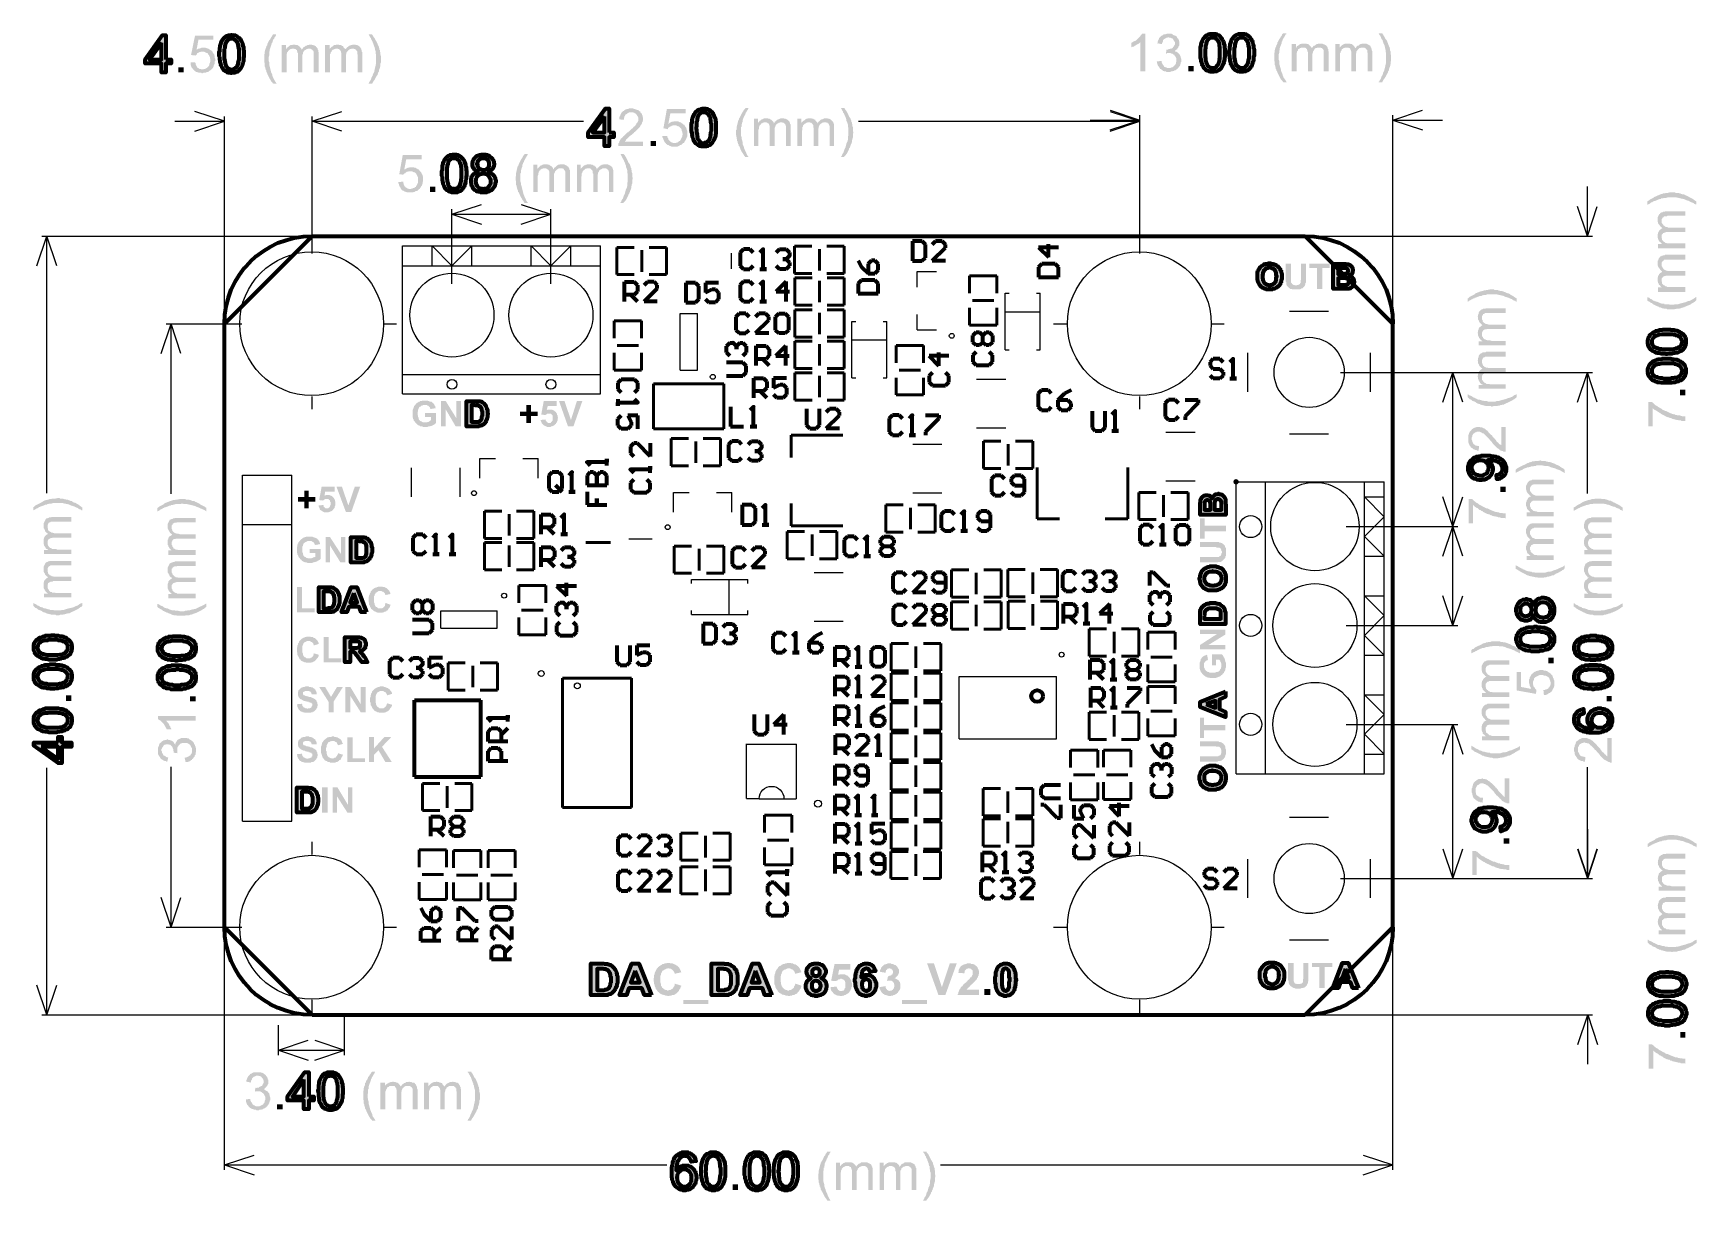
# Model space of a CAD drawing. Header units: millimetres. Extents: x 0.6 to 86.1, y 0.6 to 60.6.
import ezdxf

# ---------------------------------------------------------------- set-up
doc = ezdxf.new("R2010")
doc.units = ezdxf.units.MM
doc.layers.add('PDF3_0', color=7, linetype='Continuous')

msp = doc.modelspace()

# ---------------------------------------------------------------- hatches: boundary and pattern name
at = {"layer": 'PDF3_0', "true_color": 0x008000}
h = msp.add_hatch(color=96, dxfattribs=at)
h.paths.add_polyline_path([(7.442, 59.263), (7.721, 59.263), (7.721, 59.059), (7.442, 59.059), (7.442, 58.602), (7.214, 58.602), (7.214, 59.059), (6.375, 59.059), (6.375, 59.263), (7.265, 60.507), (7.442, 60.507)])
h.paths.add_polyline_path([(7.214, 60.126), (6.604, 59.263), (7.214, 59.263)], flags=16)
for points in [[(9.881, 60.279), (9.119, 60.279), (9.017, 59.746), (9.017, 59.771), (9.068, 59.771), (9.068, 59.797), (9.119, 59.821), (9.169, 59.821), (9.245, 59.847), (9.297, 59.872), (9.474, 59.872), (9.5, 59.847), (9.525, 59.847), (9.601, 59.821), (9.626, 59.821), (9.652, 59.797), (9.703, 59.771), (9.728, 59.746), (9.779, 59.72), (9.855, 59.644), (9.855, 59.618), (9.881, 59.593), (9.881, 59.568), (9.932, 59.517), (9.932, 59.466), (9.957, 59.44), (9.957, 59.339), (9.982, 59.288), (9.982, 59.187), (9.957, 59.161), (9.957, 59.085), (9.932, 59.008), (9.906, 58.958), (9.906, 58.907), (9.881, 58.882), (9.855, 58.831), (9.83, 58.805), (9.804, 58.781), (9.779, 58.755), (9.754, 58.73), (9.728, 58.704), (9.677, 58.679), (9.626, 58.628), (9.575, 58.628), (9.525, 58.602), (9.474, 58.577), (9.372, 58.577), (9.322, 58.552), (9.297, 58.552), (9.271, 58.577), (9.169, 58.577), (9.093, 58.602), (9.017, 58.628), (8.991, 58.628), (8.966, 58.653), (8.916, 58.679), (8.814, 58.781), (8.814, 58.805), (8.763, 58.856), (8.737, 58.933), (8.712, 59.008), (8.712, 59.11), (8.94, 59.11), (8.966, 59.085), (8.966, 59.008), (8.991, 58.984), (9.042, 58.882), (9.068, 58.856), (9.068, 58.831), (9.093, 58.831), (9.119, 58.805), (9.144, 58.805), (9.169, 58.781), (9.22, 58.781), (9.271, 58.755), (9.372, 58.755), (9.423, 58.781), (9.474, 58.781), (9.5, 58.805), (9.551, 58.831), (9.575, 58.856), (9.652, 58.933), (9.677, 58.984), (9.677, 59.034), (9.703, 59.085), (9.728, 59.161), (9.728, 59.288), (9.703, 59.339), (9.703, 59.39), (9.677, 59.44), (9.652, 59.491), (9.601, 59.542), (9.601, 59.568), (9.575, 59.593), (9.525, 59.593), (9.5, 59.618), (9.449, 59.644), (9.372, 59.669), (9.245, 59.669), (9.22, 59.644), (9.169, 59.644), (9.144, 59.618), (9.093, 59.618), (9.093, 59.593), (9.068, 59.593), (9.042, 59.568), (9.042, 59.542), (8.966, 59.466), (8.737, 59.491), (8.94, 60.482), (9.881, 60.482)], [(13.106, 60.558), (13.106, 60.533), (13.106, 60.507), (13.081, 60.482), (13.081, 60.456), (13.03, 60.406), (13.005, 60.33), (12.954, 60.279), (12.928, 60.203), (12.928, 60.177), (12.903, 60.152), (12.903, 60.101), (12.877, 60.101), (12.877, 60.05), (12.852, 60), (12.827, 59.923), (12.802, 59.847), (12.776, 59.771), (12.776, 59.695), (12.751, 59.669), (12.751, 59.466), (12.725, 59.39), (12.725, 59.187), (12.751, 59.136), (12.751, 58.984), (12.776, 58.907), (12.802, 58.805), (12.827, 58.704), (12.852, 58.602), (12.903, 58.501), (12.928, 58.374), (12.979, 58.272), (13.055, 58.145), (13.132, 58.018), (12.954, 58.018), (12.954, 58.043), (12.928, 58.043), (12.928, 58.069), (12.852, 58.145), (12.827, 58.196), (12.802, 58.247), (12.776, 58.272), (12.725, 58.374), (12.7, 58.424), (12.674, 58.475), (12.624, 58.602), (12.624, 58.628), (12.598, 58.628), (12.598, 58.704), (12.573, 58.73), (12.573, 58.781), (12.548, 58.805), (12.548, 58.856), (12.522, 58.907), (12.522, 59.034), (12.497, 59.161), (12.497, 59.517), (12.522, 59.568), (12.522, 59.669), (12.548, 59.771), (12.598, 59.898), (12.598, 59.949), (12.624, 59.974), (12.649, 60), (12.649, 60.05), (12.725, 60.203), (12.751, 60.253), (12.802, 60.304), (12.827, 60.355), (12.877, 60.431), (12.903, 60.482), (12.954, 60.558), (13.132, 60.558)], [(14.885, 60.024), (14.909, 60.024), (14.935, 60.024), (14.96, 60), (15.011, 60), (15.088, 59.974), (15.138, 59.949), (15.163, 59.898), (15.189, 59.898), (15.189, 59.872), (15.24, 59.821), (15.24, 59.771), (15.266, 59.746), (15.266, 59.669), (15.291, 59.644), (15.291, 58.602), (15.037, 58.602), (15.037, 59.669), (15.011, 59.695), (15.011, 59.72), (14.986, 59.72), (14.986, 59.746), (14.96, 59.771), (14.935, 59.771), (14.909, 59.797), (14.885, 59.797), (14.859, 59.821), (14.757, 59.821), (14.706, 59.797), (14.681, 59.797), (14.63, 59.771), (14.605, 59.746), (14.554, 59.72), (14.528, 59.695), (14.528, 59.669), (14.503, 59.644), (14.478, 59.593), (14.478, 59.542), (14.453, 59.491), (14.453, 58.602), (14.224, 58.602), (14.224, 59.593), (14.199, 59.618), (14.199, 59.669), (14.173, 59.695), (14.173, 59.746), (14.148, 59.746), (14.148, 59.771), (14.122, 59.771), (14.097, 59.797), (14.072, 59.797), (14.021, 59.821), (13.919, 59.821), (13.893, 59.797), (13.843, 59.797), (13.818, 59.771), (13.792, 59.771), (13.716, 59.695), (13.716, 59.669), (13.665, 59.618), (13.665, 59.568), (13.64, 59.542), (13.64, 58.602), (13.386, 58.602), (13.386, 60), (13.614, 60), (13.614, 59.797), (13.64, 59.821), (13.64, 59.847), (13.665, 59.872), (13.716, 59.898), (13.767, 59.949), (13.792, 59.949), (13.792, 59.974), (13.818, 59.974), (13.843, 60), (13.919, 60), (13.97, 60.024), (14.072, 60.024), (14.122, 60), (14.199, 60), (14.25, 59.974), (14.275, 59.949), (14.3, 59.949), (14.3, 59.923), (14.402, 59.821), (14.427, 59.771), (14.427, 59.797), (14.453, 59.821), (14.478, 59.821), (14.478, 59.847), (14.503, 59.872), (14.528, 59.898), (14.579, 59.923), (14.63, 59.974), (14.681, 59.974), (14.706, 60), (14.757, 60), (14.808, 60.024)], [(17.12, 60.024), (17.145, 60.024), (17.17, 60.024), (17.221, 60), (17.272, 60), (17.323, 59.974), (17.373, 59.949), (17.399, 59.898), (17.424, 59.898), (17.424, 59.872), (17.475, 59.821), (17.475, 59.771), (17.501, 59.746), (17.501, 59.669), (17.526, 59.644), (17.526, 58.602), (17.297, 58.602), (17.297, 59.517), (17.272, 59.542), (17.272, 59.669), (17.246, 59.695), (17.246, 59.72), (17.221, 59.72), (17.221, 59.746), (17.195, 59.771), (17.17, 59.771), (17.17, 59.797), (17.12, 59.797), (17.094, 59.821), (16.992, 59.821), (16.942, 59.797), (16.916, 59.797), (16.865, 59.771), (16.84, 59.746), (16.789, 59.72), (16.789, 59.695), (16.764, 59.669), (16.739, 59.644), (16.713, 59.593), (16.713, 59.542), (16.688, 59.491), (16.688, 58.602), (16.459, 58.602), (16.459, 59.593), (16.434, 59.618), (16.434, 59.669), (16.408, 59.695), (16.408, 59.746), (16.383, 59.746), (16.383, 59.771), (16.357, 59.771), (16.332, 59.797), (16.307, 59.797), (16.256, 59.821), (16.154, 59.821), (16.129, 59.797), (16.104, 59.797), (16.053, 59.771), (16.027, 59.771), (15.951, 59.695), (15.951, 59.669), (15.925, 59.644), (15.9, 59.618), (15.9, 59.568), (15.875, 59.542), (15.875, 58.602), (15.621, 58.602), (15.621, 60), (15.85, 60), (15.85, 59.797), (15.875, 59.821), (15.9, 59.847), (15.925, 59.872), (15.976, 59.923), (16.027, 59.949), (16.027, 59.974), (16.053, 59.974), (16.078, 60), (16.154, 60), (16.205, 60.024), (16.307, 60.024), (16.357, 60), (16.434, 60), (16.485, 59.974), (16.51, 59.949), (16.536, 59.949), (16.56, 59.923), (16.56, 59.898), (16.637, 59.821), (16.662, 59.771), (16.662, 59.797), (16.688, 59.821), (16.713, 59.821), (16.713, 59.847), (16.739, 59.872), (16.764, 59.898), (16.815, 59.923), (16.865, 59.974), (16.916, 59.974), (16.942, 60), (16.992, 60), (17.043, 60.024)], [(18.034, 60.558), (18.034, 60.533), (18.059, 60.507), (18.085, 60.456), (18.11, 60.431), (18.136, 60.381), (18.161, 60.355), (18.186, 60.304), (18.211, 60.253), (18.262, 60.177), (18.288, 60.126), (18.339, 60), (18.39, 59.898), (18.39, 59.847), (18.414, 59.847), (18.414, 59.771), (18.44, 59.746), (18.44, 59.669), (18.465, 59.618), (18.465, 59.517), (18.491, 59.415), (18.491, 59.11), (18.465, 59.059), (18.465, 58.958), (18.44, 58.856), (18.414, 58.781), (18.39, 58.73), (18.39, 58.653), (18.364, 58.602), (18.339, 58.602), (18.339, 58.552), (18.313, 58.526), (18.313, 58.475), (18.288, 58.45), (18.262, 58.399), (18.237, 58.374), (18.211, 58.323), (18.161, 58.221), (18.085, 58.12), (18.034, 58.018), (17.856, 58.018), (17.856, 58.043), (17.881, 58.069), (17.881, 58.094), (17.907, 58.12), (17.907, 58.145), (17.958, 58.196), (17.983, 58.272), (18.008, 58.349), (18.059, 58.424), (18.085, 58.526), (18.136, 58.602), (18.161, 58.73), (18.186, 58.831), (18.211, 58.933), (18.237, 59.059), (18.237, 59.517), (18.211, 59.593), (18.211, 59.695), (18.186, 59.771), (18.186, 59.821), (18.161, 59.847), (18.161, 59.898), (18.136, 59.949), (18.11, 60.024), (18.085, 60.101), (18.059, 60.152), (18.059, 60.203), (18.034, 60.203), (18.034, 60.228), (18.008, 60.253), (18.008, 60.279), (17.983, 60.304), (17.983, 60.33), (17.958, 60.381), (17.932, 60.406), (17.907, 60.456), (17.856, 60.558)], [(57.734, 58.653), (57.479, 58.653), (57.479, 60.152), (57.454, 60.126), (57.429, 60.101), (57.404, 60.075), (57.302, 60.024), (57.251, 60), (57.251, 59.974), (57.201, 59.974), (57.15, 59.923), (57.099, 59.923), (57.048, 59.898), (57.022, 59.872), (57.022, 60.126), (57.073, 60.126), (57.073, 60.152), (57.175, 60.203), (57.251, 60.228), (57.479, 60.456), (57.505, 60.507), (57.581, 60.584), (57.734, 60.584)], [(58.978, 60.584), (59.029, 60.584), (59.079, 60.584), (59.13, 60.558), (59.156, 60.533), (59.207, 60.507), (59.232, 60.507), (59.258, 60.482), (59.283, 60.482), (59.334, 60.456), (59.359, 60.406), (59.385, 60.381), (59.41, 60.33), (59.436, 60.33), (59.436, 60.304), (59.461, 60.253), (59.461, 60.228), (59.487, 60.177), (59.487, 59.974), (59.461, 59.949), (59.436, 59.898), (59.436, 59.872), (59.385, 59.821), (59.385, 59.797), (59.334, 59.771), (59.283, 59.72), (59.232, 59.695), (59.258, 59.695), (59.283, 59.669), (59.334, 59.669), (59.359, 59.644), (59.41, 59.618), (59.461, 59.568), (59.487, 59.542), (59.511, 59.517), (59.511, 59.491), (59.537, 59.44), (59.562, 59.415), (59.562, 59.365), (59.588, 59.288), (59.588, 59.136), (59.562, 59.11), (59.562, 59.085), (59.537, 59.008), (59.537, 58.984), (59.511, 58.933), (59.487, 58.907), (59.461, 58.882), (59.436, 58.831), (59.41, 58.805), (59.385, 58.781), (59.359, 58.781), (59.359, 58.755), (59.334, 58.755), (59.283, 58.704), (59.232, 58.704), (59.207, 58.679), (59.181, 58.679), (59.13, 58.653), (59.079, 58.653), (59.029, 58.628), (58.826, 58.628), (58.801, 58.653), (58.724, 58.653), (58.648, 58.679), (58.597, 58.73), (58.546, 58.755), (58.521, 58.781), (58.495, 58.781), (58.495, 58.805), (58.47, 58.805), (58.47, 58.831), (58.445, 58.856), (58.445, 58.882), (58.394, 58.933), (58.369, 59.008), (58.343, 59.085), (58.343, 59.136), (58.318, 59.161), (58.572, 59.187), (58.572, 59.136), (58.623, 59.034), (58.648, 58.984), (58.673, 58.958), (58.699, 58.907), (58.724, 58.882), (58.75, 58.882), (58.775, 58.856), (58.801, 58.856), (58.852, 58.831), (59.029, 58.831), (59.079, 58.856), (59.13, 58.856), (59.181, 58.907), (59.232, 58.933), (59.232, 58.958), (59.283, 59.008), (59.308, 59.059), (59.308, 59.11), (59.334, 59.161), (59.334, 59.314), (59.308, 59.365), (59.283, 59.415), (59.258, 59.44), (59.232, 59.491), (59.207, 59.517), (59.181, 59.517), (59.13, 59.568), (59.079, 59.568), (59.029, 59.593), (58.852, 59.593), (58.826, 59.568), (58.801, 59.568), (58.826, 59.771), (58.902, 59.771), (58.953, 59.797), (58.978, 59.797), (59.029, 59.821), (59.079, 59.821), (59.13, 59.847), (59.156, 59.872), (59.156, 59.898), (59.207, 59.949), (59.232, 60), (59.258, 60.024), (59.258, 60.152), (59.232, 60.177), (59.232, 60.203), (59.207, 60.228), (59.181, 60.279), (59.156, 60.304), (59.156, 60.33), (59.13, 60.33), (59.105, 60.355), (59.079, 60.355), (59.029, 60.381), (58.978, 60.381), (58.927, 60.406), (58.902, 60.406), (58.876, 60.381), (58.826, 60.381), (58.775, 60.355), (58.75, 60.33), (58.699, 60.304), (58.673, 60.279), (58.648, 60.253), (58.648, 60.203), (58.597, 60.101), (58.597, 60.05), (58.343, 60.101), (58.369, 60.101), (58.369, 60.177), (58.394, 60.228), (58.42, 60.279), (58.445, 60.355), (58.495, 60.406), (58.546, 60.456), (58.572, 60.482), (58.597, 60.482), (58.648, 60.533), (58.699, 60.558), (58.775, 60.558), (58.852, 60.584), (58.953, 60.584)], [(64.973, 60.609), (64.973, 60.584), (64.973, 60.558), (64.947, 60.558), (64.896, 60.456), (64.871, 60.406), (64.821, 60.33), (64.795, 60.279), (64.795, 60.253), (64.77, 60.228), (64.77, 60.203), (64.744, 60.177), (64.744, 60.101), (64.719, 60.05), (64.693, 59.974), (64.668, 59.923), (64.642, 59.847), (64.642, 59.746), (64.617, 59.72), (64.617, 59.618), (64.592, 59.542), (64.592, 59.237), (64.617, 59.187), (64.617, 59.034), (64.642, 58.958), (64.668, 58.856), (64.693, 58.781), (64.719, 58.653), (64.77, 58.552), (64.795, 58.45), (64.845, 58.323), (64.922, 58.221), (64.998, 58.094), (64.821, 58.094), (64.795, 58.12), (64.795, 58.145), (64.77, 58.171), (64.744, 58.196), (64.693, 58.247), (64.642, 58.349), (64.617, 58.399), (64.541, 58.552), (64.49, 58.679), (64.464, 58.704), (64.464, 58.755), (64.439, 58.781), (64.439, 58.831), (64.414, 58.882), (64.414, 58.933), (64.389, 58.984), (64.389, 59.085), (64.363, 59.212), (64.363, 59.593), (64.389, 59.644), (64.389, 59.746), (64.414, 59.847), (64.464, 59.949), (64.464, 60), (64.49, 60.024), (64.515, 60.075), (64.515, 60.126), (64.541, 60.152), (64.566, 60.203), (64.592, 60.253), (64.617, 60.304), (64.668, 60.381), (64.693, 60.431), (64.744, 60.482), (64.77, 60.558), (64.821, 60.609), (64.998, 60.609)], [(66.75, 60.075), (66.776, 60.075), (66.801, 60.075), (66.827, 60.075), (66.878, 60.05), (66.954, 60.024), (67.005, 60), (67.03, 59.974), (67.056, 59.974), (67.056, 59.949), (67.081, 59.923), (67.081, 59.898), (67.106, 59.872), (67.106, 59.821), (67.131, 59.797), (67.131, 59.695), (67.157, 59.669), (67.157, 58.653), (66.903, 58.653), (66.903, 59.746), (66.878, 59.746), (66.878, 59.771), (66.852, 59.797), (66.827, 59.821), (66.801, 59.847), (66.776, 59.847), (66.75, 59.872), (66.573, 59.872), (66.547, 59.847), (66.496, 59.847), (66.446, 59.821), (66.421, 59.771), (66.395, 59.771), (66.395, 59.746), (66.37, 59.695), (66.344, 59.669), (66.344, 59.618), (66.319, 59.542), (66.319, 58.653), (66.09, 58.653), (66.09, 59.644), (66.064, 59.695), (66.064, 59.72), (66.04, 59.771), (66.04, 59.797), (66.014, 59.797), (66.014, 59.821), (65.989, 59.847), (65.963, 59.847), (65.938, 59.872), (65.76, 59.872), (65.709, 59.847), (65.683, 59.847), (65.658, 59.821), (65.633, 59.821), (65.633, 59.797), (65.608, 59.797), (65.582, 59.771), (65.582, 59.746), (65.557, 59.695), (65.531, 59.669), (65.531, 59.618), (65.506, 59.593), (65.506, 58.653), (65.252, 58.653), (65.252, 60.05), (65.48, 60.05), (65.48, 59.872), (65.506, 59.898), (65.506, 59.923), (65.531, 59.949), (65.582, 59.974), (65.608, 60), (65.633, 60.024), (65.658, 60.024), (65.683, 60.05), (65.709, 60.05), (65.76, 60.075), (66.014, 60.075), (66.064, 60.05), (66.115, 60.05), (66.141, 60.024), (66.166, 60), (66.243, 59.923), (66.268, 59.872), (66.293, 59.847), (66.344, 59.898), (66.344, 59.923), (66.395, 59.974), (66.446, 59.974), (66.496, 60.024), (66.547, 60.05), (66.573, 60.05), (66.624, 60.075)], [(68.986, 60.075), (69.011, 60.075), (69.037, 60.075), (69.087, 60.075), (69.138, 60.05), (69.189, 60.024), (69.24, 60), (69.265, 59.974), (69.291, 59.974), (69.291, 59.949), (69.316, 59.923), (69.316, 59.898), (69.342, 59.872), (69.342, 59.821), (69.366, 59.797), (69.366, 59.746), (69.392, 59.695), (69.392, 58.653), (69.163, 58.653), (69.163, 59.593), (69.138, 59.618), (69.138, 59.746), (69.113, 59.746), (69.113, 59.771), (69.087, 59.797), (69.062, 59.821), (69.037, 59.847), (69.011, 59.847), (68.986, 59.872), (68.808, 59.872), (68.782, 59.847), (68.732, 59.847), (68.707, 59.821), (68.656, 59.771), (68.63, 59.746), (68.605, 59.695), (68.579, 59.669), (68.579, 59.618), (68.554, 59.542), (68.554, 58.653), (68.325, 58.653), (68.325, 59.644), (68.3, 59.695), (68.3, 59.72), (68.275, 59.771), (68.275, 59.797), (68.249, 59.821), (68.224, 59.847), (68.198, 59.847), (68.173, 59.872), (67.995, 59.872), (67.97, 59.847), (67.919, 59.847), (67.894, 59.821), (67.868, 59.821), (67.868, 59.797), (67.843, 59.797), (67.817, 59.771), (67.817, 59.746), (67.792, 59.695), (67.766, 59.669), (67.766, 59.618), (67.741, 59.593), (67.741, 58.653), (67.488, 58.653), (67.488, 60.05), (67.715, 60.05), (67.715, 59.872), (67.843, 60), (67.894, 60.024), (67.919, 60.05), (67.944, 60.05), (67.995, 60.075), (68.249, 60.075), (68.3, 60.05), (68.35, 60.05), (68.376, 60.024), (68.401, 60), (68.427, 60), (68.427, 59.974), (68.478, 59.923), (68.503, 59.872), (68.529, 59.847), (68.554, 59.872), (68.579, 59.898), (68.579, 59.923), (68.63, 59.974), (68.681, 59.974), (68.707, 60), (68.732, 60.024), (68.782, 60.05), (68.808, 60.05), (68.859, 60.075)], [(69.9, 60.609), (69.926, 60.584), (69.926, 60.558), (69.951, 60.533), (69.976, 60.482), (70.002, 60.456), (70.027, 60.406), (70.078, 60.304), (70.129, 60.253), (70.154, 60.203), (70.205, 60.075), (70.23, 60), (70.256, 59.949), (70.256, 59.923), (70.281, 59.898), (70.281, 59.847), (70.307, 59.821), (70.307, 59.72), (70.332, 59.669), (70.332, 59.568), (70.358, 59.466), (70.358, 59.187), (70.332, 59.136), (70.332, 59.034), (70.307, 58.907), (70.281, 58.856), (70.256, 58.781), (70.256, 58.73), (70.23, 58.679), (70.205, 58.653), (70.205, 58.602), (70.179, 58.577), (70.179, 58.552), (70.154, 58.526), (70.103, 58.424), (70.078, 58.374), (70.027, 58.298), (69.951, 58.196), (69.9, 58.094), (69.723, 58.094), (69.723, 58.12), (69.748, 58.12), (69.748, 58.145), (69.773, 58.171), (69.773, 58.196), (69.824, 58.247), (69.849, 58.323), (69.875, 58.399), (69.926, 58.475), (69.951, 58.577), (70.002, 58.679), (70.027, 58.781), (70.053, 58.882), (70.078, 59.008), (70.103, 59.11), (70.103, 59.593), (70.078, 59.669), (70.078, 59.746), (70.053, 59.847), (70.053, 59.898), (70.027, 59.923), (70.027, 59.974), (70.002, 60.024), (69.976, 60.075), (69.951, 60.152), (69.926, 60.228), (69.926, 60.253), (69.875, 60.304), (69.875, 60.33), (69.849, 60.355), (69.849, 60.406), (69.824, 60.431), (69.798, 60.482), (69.773, 60.507), (69.748, 60.558), (69.723, 60.609)], [(8.356, 58.602), (8.077, 58.602), (8.077, 58.856), (8.356, 58.856)], [(60.223, 58.653), (59.943, 58.653), (59.943, 58.933), (60.223, 58.933)], [(31.394, 56.749), (31.419, 56.749), (31.445, 56.749), (31.47, 56.723), (31.496, 56.723), (31.572, 56.698), (31.648, 56.672), (31.674, 56.672), (31.725, 56.647), (31.749, 56.621), (31.775, 56.596), (31.8, 56.596), (31.8, 56.57), (31.826, 56.545), (31.826, 56.52), (31.851, 56.52), (31.877, 56.494), (31.902, 56.418), (31.928, 56.367), (31.928, 56.291), (31.953, 56.266), (31.953, 56.139), (31.928, 56.114), (31.928, 56.063), (31.902, 56.037), (31.902, 55.986), (31.877, 55.961), (31.877, 55.936), (31.826, 55.885), (31.775, 55.783), (31.546, 55.554), (31.496, 55.529), (31.47, 55.478), (31.419, 55.453), (31.343, 55.377), (31.318, 55.377), (31.318, 55.351), (31.267, 55.326), (31.14, 55.199), (31.115, 55.173), (31.09, 55.173), (31.09, 55.148), (31.064, 55.123), (31.064, 55.098), (31.039, 55.098), (31.013, 55.047), (31.953, 55.047), (31.953, 54.818), (30.683, 54.818), (30.683, 54.945), (30.709, 54.97), (30.709, 54.996), (30.733, 55.021), (30.733, 55.072), (30.759, 55.098), (30.784, 55.148), (30.81, 55.199), (30.861, 55.224), (30.861, 55.25), (30.886, 55.25), (30.912, 55.275), (30.937, 55.326), (30.988, 55.351), (31.09, 55.453), (31.165, 55.529), (31.191, 55.529), (31.191, 55.554), (31.216, 55.554), (31.293, 55.631), (31.343, 55.682), (31.419, 55.733), (31.47, 55.808), (31.521, 55.834), (31.546, 55.859), (31.572, 55.91), (31.597, 55.936), (31.597, 55.961), (31.648, 56.012), (31.699, 56.114), (31.699, 56.291), (31.674, 56.342), (31.648, 56.367), (31.623, 56.418), (31.597, 56.443), (31.597, 56.469), (31.572, 56.469), (31.572, 56.494), (31.521, 56.494), (31.496, 56.52), (31.445, 56.545), (31.242, 56.545), (31.14, 56.494), (31.115, 56.469), (31.064, 56.443), (31.039, 56.418), (31.013, 56.367), (30.988, 56.342), (30.988, 56.291), (30.962, 56.24), (30.962, 56.164), (30.709, 56.189), (30.733, 56.189), (30.733, 56.317), (30.759, 56.342), (30.784, 56.418), (30.835, 56.52), (30.861, 56.545), (30.886, 56.57), (30.912, 56.596), (30.912, 56.621), (30.962, 56.621), (30.962, 56.647), (30.988, 56.647), (31.013, 56.672), (31.064, 56.698), (31.09, 56.698), (31.115, 56.723), (31.191, 56.723), (31.242, 56.749), (31.368, 56.749)], [(34.137, 56.494), (33.35, 56.494), (33.248, 55.961), (33.274, 55.961), (33.274, 55.986), (33.299, 55.986), (33.325, 56.012), (33.376, 56.037), (33.426, 56.063), (33.477, 56.063), (33.553, 56.088), (33.731, 56.088), (33.782, 56.063), (33.832, 56.037), (33.883, 56.037), (33.934, 55.986), (33.985, 55.961), (34.035, 55.91), (34.061, 55.91), (34.086, 55.885), (34.086, 55.859), (34.112, 55.834), (34.112, 55.808), (34.163, 55.757), (34.163, 55.733), (34.188, 55.682), (34.188, 55.656), (34.213, 55.605), (34.213, 55.301), (34.188, 55.25), (34.163, 55.173), (34.137, 55.123), (34.112, 55.098), (34.086, 55.047), (34.061, 55.021), (34.061, 54.996), (34.035, 54.97), (34.01, 54.97), (33.985, 54.945), (33.96, 54.92), (33.909, 54.869), (33.858, 54.869), (33.832, 54.843), (33.782, 54.818), (33.731, 54.792), (33.4, 54.792), (33.35, 54.818), (33.274, 54.843), (33.248, 54.869), (33.197, 54.869), (33.172, 54.894), (33.147, 54.92), (33.121, 54.92), (33.121, 54.945), (33.045, 55.021), (33.045, 55.047), (33.019, 55.098), (32.994, 55.148), (32.969, 55.224), (32.944, 55.275), (32.944, 55.326), (33.197, 55.326), (33.197, 55.275), (33.223, 55.224), (33.248, 55.199), (33.248, 55.148), (33.299, 55.098), (33.325, 55.072), (33.325, 55.047), (33.35, 55.047), (33.4, 55.021), (33.426, 54.996), (33.477, 54.996), (33.502, 54.97), (33.629, 54.97), (33.654, 54.996), (33.705, 54.996), (33.756, 55.021), (33.807, 55.072), (33.832, 55.072), (33.858, 55.098), (33.858, 55.123), (33.883, 55.123), (33.883, 55.148), (33.96, 55.301), (33.96, 55.377), (33.985, 55.402), (33.985, 55.453), (33.96, 55.478), (33.96, 55.554), (33.934, 55.605), (33.934, 55.656), (33.909, 55.707), (33.858, 55.757), (33.807, 55.808), (33.782, 55.834), (33.731, 55.834), (33.629, 55.885), (33.502, 55.885), (33.451, 55.859), (33.426, 55.859), (33.4, 55.834), (33.35, 55.834), (33.35, 55.808), (33.325, 55.808), (33.299, 55.783), (33.274, 55.783), (33.248, 55.757), (33.223, 55.733), (33.223, 55.682), (32.994, 55.733), (33.172, 56.723), (34.137, 56.723)], [(37.363, 56.773), (37.363, 56.749), (37.337, 56.723), (37.337, 56.698), (37.312, 56.672), (37.287, 56.621), (37.236, 56.545), (37.211, 56.494), (37.185, 56.418), (37.16, 56.393), (37.16, 56.367), (37.134, 56.342), (37.134, 56.317), (37.109, 56.291), (37.109, 56.266), (37.084, 56.215), (37.059, 56.139), (37.059, 56.063), (37.033, 56.012), (37.033, 55.961), (37.007, 55.936), (37.007, 55.808), (36.982, 55.783), (36.982, 55.351), (37.007, 55.275), (37.007, 55.199), (37.033, 55.123), (37.059, 55.021), (37.059, 54.92), (37.109, 54.818), (37.134, 54.717), (37.185, 54.589), (37.236, 54.488), (37.287, 54.361), (37.363, 54.259), (37.185, 54.259), (37.185, 54.285), (37.16, 54.285), (37.16, 54.31), (37.134, 54.335), (37.109, 54.386), (37.084, 54.412), (37.059, 54.463), (37.033, 54.488), (37.007, 54.538), (36.956, 54.64), (36.931, 54.717), (36.881, 54.818), (36.855, 54.818), (36.855, 54.894), (36.83, 54.92), (36.83, 54.945), (36.804, 54.996), (36.804, 55.047), (36.779, 55.072), (36.779, 55.148), (36.753, 55.199), (36.753, 55.25), (36.728, 55.377), (36.728, 55.631), (36.753, 55.656), (36.753, 55.783), (36.779, 55.885), (36.804, 55.986), (36.83, 56.114), (36.855, 56.139), (36.855, 56.164), (36.881, 56.189), (36.881, 56.24), (36.905, 56.266), (36.931, 56.317), (36.956, 56.367), (37.033, 56.52), (37.084, 56.596), (37.109, 56.647), (37.16, 56.698), (37.211, 56.773)], [(42.265, 56.773), (42.29, 56.749), (42.316, 56.723), (42.341, 56.672), (42.367, 56.647), (42.392, 56.596), (42.418, 56.57), (42.443, 56.52), (42.494, 56.418), (42.519, 56.342), (42.596, 56.24), (42.621, 56.164), (42.646, 56.114), (42.646, 56.063), (42.671, 56.037), (42.671, 55.961), (42.697, 55.936), (42.697, 55.834), (42.722, 55.783), (42.722, 55.631), (42.748, 55.504), (42.748, 55.478), (42.722, 55.453), (42.722, 55.25), (42.697, 55.173), (42.671, 55.072), (42.671, 55.021), (42.646, 54.945), (42.621, 54.894), (42.596, 54.818), (42.596, 54.792), (42.57, 54.767), (42.57, 54.741), (42.545, 54.717), (42.519, 54.666), (42.519, 54.64), (42.468, 54.538), (42.418, 54.437), (42.341, 54.335), (42.265, 54.259), (42.113, 54.259), (42.113, 54.285), (42.138, 54.285), (42.138, 54.31), (42.164, 54.335), (42.164, 54.361), (42.189, 54.412), (42.24, 54.488), (42.265, 54.564), (42.29, 54.64), (42.341, 54.741), (42.367, 54.843), (42.392, 54.945), (42.443, 55.047), (42.468, 55.148), (42.468, 55.275), (42.494, 55.402), (42.494, 55.733), (42.468, 55.808), (42.468, 55.91), (42.443, 55.986), (42.443, 56.012), (42.418, 56.037), (42.418, 56.063), (42.392, 56.114), (42.392, 56.164), (42.341, 56.317), (42.316, 56.367), (42.316, 56.393), (42.29, 56.393), (42.29, 56.443), (42.265, 56.469), (42.265, 56.494), (42.24, 56.52), (42.215, 56.545), (42.215, 56.596), (42.189, 56.621), (42.138, 56.723), (42.113, 56.773)], [(39.141, 56.24), (39.166, 56.24), (39.217, 56.215), (39.268, 56.215), (39.319, 56.189), (39.369, 56.164), (39.42, 56.114), (39.471, 56.063), (39.471, 56.037), (39.497, 56.012), (39.497, 55.961), (39.522, 55.936), (39.522, 54.818), (39.294, 54.818), (39.294, 55.834), (39.268, 55.859), (39.268, 55.91), (39.243, 55.936), (39.217, 55.961), (39.217, 55.986), (39.192, 55.986), (39.166, 56.012), (39.116, 56.012), (39.09, 56.037), (38.988, 56.037), (38.963, 56.012), (38.913, 56.012), (38.887, 55.986), (38.836, 55.961), (38.811, 55.936), (38.785, 55.936), (38.785, 55.91), (38.76, 55.885), (38.76, 55.859), (38.734, 55.808), (38.71, 55.757), (38.71, 54.818), (38.455, 54.818), (38.455, 55.834), (38.43, 55.885), (38.43, 55.91), (38.404, 55.961), (38.379, 55.986), (38.353, 55.986), (38.328, 56.012), (38.303, 56.012), (38.278, 56.037), (38.15, 56.037), (38.125, 56.012), (38.1, 56.012), (38.074, 55.986), (38.023, 55.986), (38.023, 55.961), (37.998, 55.961), (37.998, 55.936), (37.921, 55.859), (37.921, 55.808), (37.897, 55.808), (37.897, 55.707), (37.871, 55.656), (37.871, 54.818), (37.643, 54.818), (37.643, 56.215), (37.846, 56.215), (37.846, 56.012), (37.897, 56.063), (37.921, 56.088), (37.947, 56.114), (37.998, 56.139), (38.023, 56.164), (38.023, 56.189), (38.074, 56.189), (38.1, 56.215), (38.125, 56.215), (38.176, 56.24), (38.353, 56.24), (38.404, 56.215), (38.455, 56.215), (38.481, 56.189), (38.531, 56.164), (38.557, 56.139), (38.659, 56.037), (38.659, 55.986), (38.71, 56.037), (38.71, 56.063), (38.734, 56.063), (38.811, 56.139), (38.836, 56.164), (38.887, 56.189), (38.913, 56.189), (38.963, 56.215), (39.014, 56.24), (39.116, 56.24)], [(41.376, 56.24), (41.402, 56.24), (41.452, 56.215), (41.503, 56.215), (41.605, 56.164), (41.706, 56.063), (41.706, 56.037), (41.732, 56.012), (41.732, 55.961), (41.757, 55.936), (41.757, 54.818), (41.529, 54.818), (41.529, 55.859), (41.503, 55.885), (41.503, 55.91), (41.478, 55.936), (41.478, 55.961), (41.452, 55.986), (41.427, 55.986), (41.427, 56.012), (41.376, 56.012), (41.351, 56.037), (41.224, 56.037), (41.199, 56.012), (41.148, 56.012), (41.122, 55.986), (41.071, 55.961), (41.046, 55.936), (40.995, 55.885), (40.995, 55.859), (40.97, 55.808), (40.97, 55.757), (40.945, 55.707), (40.945, 54.818), (40.716, 54.818), (40.716, 55.733), (40.69, 55.783), (40.69, 55.885), (40.665, 55.91), (40.639, 55.961), (40.588, 56.012), (40.538, 56.012), (40.513, 56.037), (40.411, 56.037), (40.361, 56.012), (40.335, 56.012), (40.31, 55.986), (40.284, 55.986), (40.259, 55.961), (40.233, 55.936), (40.182, 55.885), (40.157, 55.859), (40.157, 55.808), (40.132, 55.783), (40.132, 55.656), (40.106, 55.605), (40.106, 54.818), (39.878, 54.818), (39.878, 56.215), (40.081, 56.215), (40.081, 56.012), (40.157, 56.088), (40.182, 56.114), (40.233, 56.139), (40.259, 56.164), (40.259, 56.189), (40.31, 56.189), (40.335, 56.215), (40.361, 56.215), (40.411, 56.24), (40.588, 56.24), (40.639, 56.215), (40.69, 56.215), (40.716, 56.189), (40.767, 56.164), (40.792, 56.164), (40.792, 56.139), (40.894, 56.037), (40.894, 55.986), (40.919, 55.986), (40.919, 56.012), (40.945, 56.037), (40.945, 56.063), (40.97, 56.063), (40.995, 56.088), (41.046, 56.139), (41.071, 56.164), (41.122, 56.189), (41.148, 56.189), (41.199, 56.215), (41.249, 56.24), (41.351, 56.24)], [(32.613, 54.818), (32.334, 54.818), (32.334, 55.072), (32.613, 55.072)], [(20.574, 54.132), (19.787, 54.132), (19.685, 53.599), (19.71, 53.624), (19.736, 53.624), (19.761, 53.65), (19.812, 53.675), (19.862, 53.701), (19.913, 53.701), (19.99, 53.726), (20.168, 53.726), (20.193, 53.701), (20.269, 53.701), (20.294, 53.675), (20.345, 53.65), (20.371, 53.624), (20.422, 53.624), (20.446, 53.573), (20.472, 53.548), (20.497, 53.548), (20.497, 53.522), (20.523, 53.498), (20.548, 53.472), (20.574, 53.421), (20.574, 53.396), (20.599, 53.37), (20.625, 53.319), (20.625, 53.294), (20.65, 53.243), (20.65, 52.989), (20.625, 52.964), (20.625, 52.888), (20.599, 52.812), (20.574, 52.761), (20.548, 52.735), (20.523, 52.685), (20.497, 52.659), (20.497, 52.634), (20.472, 52.634), (20.472, 52.608), (20.446, 52.608), (20.422, 52.583), (20.345, 52.506), (20.294, 52.506), (20.243, 52.482), (20.219, 52.456), (20.168, 52.456), (20.117, 52.431), (19.837, 52.431), (19.787, 52.456), (19.71, 52.482), (19.659, 52.506), (19.634, 52.532), (19.609, 52.532), (19.558, 52.557), (19.558, 52.583), (19.532, 52.583), (19.532, 52.608), (19.507, 52.634), (19.507, 52.659), (19.481, 52.685), (19.456, 52.71), (19.456, 52.735), (19.43, 52.786), (19.406, 52.863), (19.38, 52.913), (19.38, 52.964), (19.634, 52.989), (19.634, 52.913), (19.659, 52.888), (19.659, 52.837), (19.71, 52.735), (19.761, 52.71), (19.761, 52.685), (19.787, 52.685), (19.812, 52.659), (19.862, 52.634), (19.888, 52.634), (19.939, 52.608), (20.015, 52.608), (20.066, 52.634), (20.091, 52.634), (20.142, 52.659), (20.193, 52.659), (20.243, 52.71), (20.269, 52.71), (20.294, 52.735), (20.294, 52.761), (20.32, 52.786), (20.371, 52.888), (20.396, 52.938), (20.396, 53.192), (20.345, 53.294), (20.32, 53.345), (20.294, 53.396), (20.243, 53.447), (20.219, 53.472), (20.168, 53.472), (20.117, 53.498), (20.066, 53.522), (19.913, 53.522), (19.888, 53.498), (19.812, 53.498), (19.787, 53.472), (19.761, 53.472), (19.761, 53.447), (19.736, 53.421), (19.71, 53.421), (19.634, 53.345), (19.43, 53.37), (19.609, 54.361), (20.574, 54.361)], [(26.035, 54.412), (26.035, 54.386), (26.009, 54.361), (26.009, 54.335), (25.984, 54.31), (25.959, 54.259), (25.908, 54.183), (25.882, 54.132), (25.857, 54.082), (25.831, 54.056), (25.831, 54.005), (25.806, 53.98), (25.806, 53.954), (25.781, 53.929), (25.781, 53.904), (25.756, 53.853), (25.756, 53.777), (25.73, 53.726), (25.705, 53.65), (25.705, 53.599), (25.679, 53.573), (25.679, 53.447), (25.654, 53.421), (25.654, 52.989), (25.679, 52.913), (25.679, 52.837), (25.705, 52.761), (25.73, 52.659), (25.756, 52.557), (25.781, 52.456), (25.806, 52.354), (25.857, 52.227), (25.908, 52.125), (25.959, 51.999), (26.035, 51.897), (25.857, 51.897), (25.857, 51.922), (25.831, 51.922), (25.831, 51.948), (25.806, 51.973), (25.781, 52.024), (25.756, 52.05), (25.73, 52.1), (25.705, 52.151), (25.679, 52.176), (25.628, 52.278), (25.603, 52.354), (25.552, 52.456), (25.527, 52.456), (25.527, 52.532), (25.501, 52.557), (25.501, 52.583), (25.476, 52.634), (25.476, 52.685), (25.45, 52.71), (25.45, 52.786), (25.425, 52.837), (25.425, 53.015), (25.399, 53.091), (25.399, 53.243), (25.425, 53.269), (25.425, 53.421), (25.45, 53.522), (25.476, 53.65), (25.501, 53.751), (25.527, 53.777), (25.527, 53.802), (25.552, 53.828), (25.552, 53.879), (25.578, 53.904), (25.603, 53.954), (25.679, 54.107), (25.705, 54.157), (25.756, 54.234), (25.781, 54.285), (25.831, 54.361), (25.882, 54.412)], [(27.813, 53.879), (27.839, 53.879), (27.889, 53.879), (28.042, 53.802), (28.092, 53.751), (28.117, 53.751), (28.117, 53.726), (28.143, 53.701), (28.143, 53.675), (28.168, 53.65), (28.168, 53.599), (28.194, 53.573), (28.194, 52.456), (27.965, 52.456), (27.965, 53.498), (27.94, 53.522), (27.94, 53.548), (27.889, 53.599), (27.889, 53.624), (27.863, 53.624), (27.863, 53.65), (27.813, 53.65), (27.813, 53.675), (27.635, 53.675), (27.584, 53.65), (27.559, 53.624), (27.508, 53.599), (27.457, 53.548), (27.432, 53.522), (27.432, 53.498), (27.381, 53.396), (27.381, 52.456), (27.127, 52.456), (27.127, 53.522), (27.101, 53.573), (27.051, 53.624), (27.025, 53.624), (27, 53.65), (26.975, 53.675), (26.822, 53.675), (26.797, 53.65), (26.746, 53.65), (26.721, 53.624), (26.695, 53.624), (26.695, 53.599), (26.67, 53.599), (26.67, 53.573), (26.644, 53.573), (26.619, 53.522), (26.594, 53.498), (26.594, 53.447), (26.568, 53.421), (26.568, 53.345), (26.543, 53.294), (26.543, 52.456), (26.314, 52.456), (26.314, 53.853), (26.517, 53.853), (26.517, 53.65), (26.568, 53.701), (26.594, 53.726), (26.619, 53.751), (26.695, 53.828), (26.746, 53.828), (26.772, 53.853), (26.797, 53.853), (26.847, 53.879), (27.025, 53.879), (27.076, 53.853), (27.127, 53.853), (27.152, 53.828), (27.203, 53.802), (27.228, 53.777), (27.254, 53.777), (27.279, 53.751), (27.305, 53.701), (27.33, 53.675), (27.33, 53.624), (27.381, 53.675), (27.381, 53.701), (27.407, 53.701), (27.432, 53.726), (27.457, 53.751), (27.508, 53.802), (27.559, 53.828), (27.584, 53.853), (27.635, 53.853), (27.685, 53.879), (27.788, 53.879)], [(30.048, 53.879), (30.074, 53.879), (30.124, 53.879), (30.277, 53.802), (30.327, 53.751), (30.352, 53.751), (30.378, 53.726), (30.378, 53.675), (30.403, 53.65), (30.403, 53.599), (30.429, 53.573), (30.429, 52.456), (30.2, 52.456), (30.2, 53.498), (30.175, 53.522), (30.175, 53.573), (30.149, 53.573), (30.149, 53.599), (30.124, 53.624), (30.099, 53.624), (30.099, 53.65), (30.048, 53.65), (30.048, 53.675), (29.87, 53.675), (29.845, 53.65), (29.743, 53.599), (29.717, 53.573), (29.693, 53.548), (29.693, 53.522), (29.667, 53.498), (29.642, 53.447), (29.642, 53.396), (29.616, 53.345), (29.616, 52.456), (29.388, 52.456), (29.388, 53.396), (29.362, 53.421), (29.362, 53.522), (29.337, 53.573), (29.286, 53.624), (29.261, 53.65), (29.21, 53.675), (29.082, 53.675), (29.032, 53.65), (28.981, 53.65), (28.905, 53.573), (28.879, 53.573), (28.854, 53.522), (28.829, 53.498), (28.829, 53.447), (28.803, 53.421), (28.803, 53.294), (28.778, 53.243), (28.778, 52.456), (28.549, 52.456), (28.549, 53.853), (28.752, 53.853), (28.752, 53.65), (28.803, 53.701), (28.829, 53.726), (28.854, 53.751), (28.905, 53.802), (28.93, 53.828), (28.981, 53.828), (29.007, 53.853), (29.032, 53.853), (29.082, 53.879), (29.261, 53.879), (29.311, 53.853), (29.362, 53.853), (29.388, 53.828), (29.439, 53.802), (29.464, 53.802), (29.464, 53.777), (29.489, 53.777), (29.514, 53.751), (29.54, 53.701), (29.565, 53.675), (29.565, 53.624), (29.591, 53.624), (29.591, 53.65), (29.616, 53.675), (29.616, 53.701), (29.642, 53.701), (29.667, 53.726), (29.693, 53.751), (29.717, 53.777), (29.743, 53.802), (29.794, 53.828), (29.819, 53.853), (29.87, 53.853), (29.921, 53.879), (30.023, 53.879)], [(30.937, 54.412), (30.962, 54.386), (31.013, 54.335), (31.039, 54.285), (31.064, 54.259), (31.115, 54.157), (31.14, 54.107), (31.165, 54.056), (31.191, 53.98), (31.267, 53.879), (31.293, 53.802), (31.318, 53.751), (31.318, 53.701), (31.343, 53.675), (31.343, 53.599), (31.368, 53.573), (31.368, 53.472), (31.394, 53.421), (31.394, 53.269), (31.419, 53.141), (31.419, 53.116), (31.394, 53.091), (31.394, 52.888), (31.368, 52.837), (31.343, 52.71), (31.343, 52.659), (31.318, 52.583), (31.293, 52.532), (31.267, 52.456), (31.267, 52.431), (31.242, 52.405), (31.242, 52.38), (31.216, 52.354), (31.191, 52.303), (31.191, 52.278), (31.14, 52.176), (31.09, 52.075), (31.013, 51.973), (30.937, 51.897), (30.784, 51.897), (30.784, 51.922), (30.81, 51.922), (30.81, 51.948), (30.835, 51.973), (30.835, 51.999), (30.861, 52.05), (30.912, 52.125), (30.937, 52.202), (30.962, 52.278), (31.013, 52.38), (31.039, 52.482), (31.064, 52.583), (31.115, 52.685), (31.14, 52.786), (31.14, 52.913), (31.165, 53.04), (31.165, 53.37), (31.14, 53.447), (31.14, 53.548), (31.115, 53.65), (31.09, 53.675), (31.09, 53.701), (31.064, 53.751), (31.064, 53.828), (31.039, 53.879), (31.013, 53.954), (30.988, 54.005), (30.988, 54.031), (30.962, 54.031), (30.962, 54.082), (30.937, 54.107), (30.937, 54.132), (30.912, 54.157), (30.886, 54.208), (30.886, 54.234), (30.861, 54.259), (30.835, 54.31), (30.81, 54.361), (30.784, 54.412)], [(21.285, 52.456), (21.006, 52.456), (21.006, 52.735), (21.285, 52.735)], [(83.515, 51.973), (83.539, 51.973), (83.539, 51.999), (83.565, 51.999), (83.59, 52.024), (83.641, 52.05), (83.667, 52.075), (83.718, 52.1), (83.768, 52.125), (83.819, 52.151), (83.87, 52.202), (83.946, 52.227), (84.048, 52.278), (84.124, 52.303), (84.174, 52.329), (84.2, 52.329), (84.225, 52.354), (84.276, 52.354), (84.327, 52.38), (84.403, 52.38), (84.454, 52.405), (84.556, 52.405), (84.657, 52.431), (84.937, 52.431), (84.987, 52.405), (85.089, 52.405), (85.216, 52.38), (85.267, 52.354), (85.343, 52.329), (85.394, 52.329), (85.47, 52.303), (85.47, 52.278), (85.521, 52.278), (85.547, 52.253), (85.572, 52.253), (85.622, 52.227), (85.648, 52.202), (85.75, 52.151), (85.851, 52.1), (85.953, 52.024), (86.029, 51.973), (86.029, 51.821), (85.979, 51.821), (85.953, 51.847), (85.928, 51.847), (85.877, 51.897), (85.8, 51.922), (85.724, 51.948), (85.648, 51.999), (85.547, 52.024), (85.445, 52.075), (85.343, 52.1), (85.241, 52.125), (85.14, 52.151), (85.013, 52.176), (84.556, 52.176), (84.48, 52.151), (84.378, 52.151), (84.276, 52.125), (84.225, 52.125), (84.225, 52.1), (84.174, 52.1), (84.099, 52.075), (84.048, 52.05), (83.971, 52.024), (83.921, 51.999), (83.87, 51.999), (83.845, 51.973), (83.819, 51.973), (83.768, 51.922), (83.718, 51.922), (83.692, 51.897), (83.667, 51.872), (83.565, 51.821), (83.515, 51.796)], [(84.048, 51.059), (84.048, 51.084), (84.048, 51.11), (84.048, 51.161), (84.099, 51.263), (84.124, 51.313), (84.174, 51.338), (84.174, 51.364), (84.2, 51.389), (84.225, 51.389), (84.251, 51.415), (84.302, 51.415), (84.327, 51.44), (84.403, 51.44), (84.429, 51.466), (85.47, 51.466), (85.47, 51.237), (84.556, 51.237), (84.531, 51.212), (84.378, 51.212), (84.378, 51.186), (84.352, 51.186), (84.352, 51.161), (84.327, 51.161), (84.302, 51.135), (84.302, 51.11), (84.276, 51.11), (84.276, 51.084), (84.251, 51.059), (84.251, 50.881), (84.276, 50.856), (84.302, 50.805), (84.327, 50.78), (84.352, 50.729), (84.378, 50.729), (84.429, 50.678), (84.48, 50.653), (84.531, 50.653), (84.581, 50.627), (85.47, 50.627), (85.47, 50.399), (84.48, 50.399), (84.429, 50.373), (84.403, 50.373), (84.352, 50.348), (84.327, 50.348), (84.327, 50.322), (84.302, 50.322), (84.302, 50.297), (84.276, 50.271), (84.251, 50.247), (84.251, 50.094), (84.276, 50.068), (84.276, 49.992), (84.327, 49.941), (84.352, 49.916), (84.352, 49.89), (84.403, 49.89), (84.429, 49.865), (84.454, 49.84), (84.505, 49.84), (84.531, 49.815), (85.47, 49.815), (85.47, 49.56), (84.073, 49.56), (84.073, 49.789), (84.251, 49.789), (84.251, 49.815), (84.225, 49.84), (84.2, 49.865), (84.174, 49.89), (84.124, 49.916), (84.099, 49.967), (84.099, 49.992), (84.073, 50.018), (84.073, 50.068), (84.048, 50.094), (84.048, 50.297), (84.073, 50.322), (84.073, 50.373), (84.099, 50.424), (84.124, 50.45), (84.124, 50.475), (84.149, 50.5), (84.174, 50.526), (84.225, 50.551), (84.251, 50.576), (84.302, 50.602), (84.276, 50.602), (84.276, 50.627), (84.251, 50.627), (84.225, 50.653), (84.2, 50.678), (84.174, 50.703), (84.149, 50.754), (84.124, 50.78), (84.099, 50.805), (84.073, 50.856), (84.073, 50.881), (84.048, 50.932)], [(65.989, 48.087), (65.989, 48.062), (65.989, 47.808), (65.963, 47.783), (65.963, 47.706), (65.938, 47.681), (65.938, 47.655), (65.912, 47.63), (65.912, 47.605), (65.861, 47.554), (65.836, 47.554), (65.836, 47.529), (65.811, 47.503), (65.76, 47.503), (65.734, 47.478), (65.709, 47.478), (65.683, 47.452), (65.277, 47.452), (65.252, 47.478), (65.176, 47.478), (65.176, 47.503), (65.15, 47.503), (64.998, 47.655), (64.998, 47.681), (64.973, 47.706), (64.973, 47.833), (64.947, 47.859), (64.947, 48.773), (65.227, 48.773), (65.227, 47.808), (65.252, 47.783), (65.277, 47.757), (65.277, 47.732), (65.303, 47.706), (65.328, 47.706), (65.354, 47.681), (65.405, 47.681), (65.43, 47.655), (65.506, 47.655), (65.531, 47.681), (65.582, 47.681), (65.633, 47.706), (65.658, 47.706), (65.658, 47.732), (65.683, 47.732), (65.683, 47.757), (65.709, 47.783), (65.709, 47.935), (65.734, 47.935), (65.734, 48.773), (65.989, 48.773)], [(67.208, 48.545), (66.827, 48.545), (66.827, 47.478), (66.547, 47.478), (66.547, 48.545), (66.166, 48.545), (66.166, 48.773), (67.208, 48.773)], [(84.048, 48.824), (84.048, 48.849), (84.048, 48.874), (84.048, 48.925), (84.073, 48.951), (84.099, 49.027), (84.124, 49.078), (84.174, 49.103), (84.174, 49.129), (84.2, 49.154), (84.225, 49.154), (84.251, 49.18), (84.302, 49.18), (84.327, 49.205), (84.403, 49.205), (84.429, 49.231), (85.47, 49.231), (85.47, 48.976), (84.378, 48.976), (84.378, 48.951), (84.352, 48.951), (84.352, 48.925), (84.327, 48.925), (84.302, 48.9), (84.302, 48.874), (84.276, 48.874), (84.276, 48.849), (84.251, 48.824), (84.251, 48.646), (84.276, 48.621), (84.302, 48.57), (84.327, 48.545), (84.352, 48.494), (84.378, 48.468), (84.403, 48.468), (84.429, 48.443), (84.48, 48.418), (84.531, 48.418), (84.581, 48.392), (85.47, 48.392), (85.47, 48.164), (84.48, 48.164), (84.429, 48.138), (84.403, 48.138), (84.352, 48.113), (84.327, 48.113), (84.327, 48.087), (84.302, 48.087), (84.302, 48.062), (84.276, 48.036), (84.251, 48.012), (84.251, 47.859), (84.276, 47.833), (84.276, 47.757), (84.327, 47.706), (84.352, 47.681), (84.352, 47.655), (84.403, 47.655), (84.429, 47.63), (84.454, 47.605), (84.505, 47.605), (84.531, 47.58), (85.47, 47.58), (85.47, 47.325), (84.073, 47.325), (84.073, 47.554), (84.251, 47.554), (84.251, 47.58), (84.225, 47.58), (84.2, 47.605), (84.174, 47.655), (84.124, 47.681), (84.099, 47.732), (84.099, 47.757), (84.073, 47.783), (84.073, 47.833), (84.048, 47.859), (84.048, 48.062), (84.073, 48.087), (84.073, 48.138), (84.099, 48.189), (84.124, 48.215), (84.124, 48.239), (84.149, 48.239), (84.149, 48.265), (84.174, 48.29), (84.225, 48.316), (84.251, 48.341), (84.302, 48.367), (84.276, 48.367), (84.225, 48.418), (84.2, 48.443), (84.174, 48.468), (84.149, 48.519), (84.124, 48.545), (84.099, 48.57), (84.073, 48.621), (84.073, 48.646), (84.048, 48.697)], [(74.294, 46.996), (74.319, 46.996), (74.345, 47.02), (74.396, 47.071), (74.447, 47.097), (74.497, 47.122), (74.65, 47.199), (74.7, 47.249), (74.828, 47.3), (74.879, 47.325), (74.954, 47.351), (75.005, 47.351), (75.031, 47.376), (75.082, 47.376), (75.132, 47.402), (75.209, 47.402), (75.26, 47.427), (75.311, 47.427), (75.437, 47.452), (75.641, 47.452), (75.666, 47.427), (75.818, 47.427), (75.869, 47.402), (75.97, 47.376), (76.047, 47.376), (76.098, 47.351), (76.174, 47.325), (76.225, 47.3), (76.25, 47.3), (76.276, 47.274), (76.301, 47.274), (76.351, 47.249), (76.377, 47.249), (76.428, 47.223), (76.479, 47.199), (76.504, 47.173), (76.606, 47.122), (76.708, 47.046), (76.809, 46.996), (76.809, 46.817), (76.783, 46.817), (76.758, 46.843), (76.733, 46.843), (76.733, 46.868), (76.708, 46.868), (76.631, 46.894), (76.58, 46.945), (76.504, 46.97), (76.402, 47.02), (76.327, 47.046), (76.225, 47.071), (76.123, 47.122), (75.996, 47.148), (75.895, 47.173), (75.767, 47.199), (75.311, 47.199), (75.234, 47.173), (75.158, 47.173), (75.056, 47.148), (75.031, 47.148), (75.005, 47.122), (74.929, 47.122), (74.879, 47.097), (74.802, 47.071), (74.751, 47.046), (74.676, 47.02), (74.65, 47.02), (74.65, 46.996), (74.599, 46.996), (74.574, 46.97), (74.548, 46.97), (74.523, 46.945), (74.497, 46.945), (74.472, 46.919), (74.37, 46.868), (74.345, 46.843), (74.294, 46.817)], [(83.515, 47.046), (83.539, 47.046), (83.565, 47.046), (83.59, 47.02), (83.616, 47.02), (83.667, 46.97), (83.743, 46.945), (83.794, 46.894), (83.845, 46.868), (83.87, 46.868), (83.896, 46.843), (83.946, 46.843), (83.971, 46.817), (84.022, 46.817), (84.073, 46.792), (84.149, 46.767), (84.2, 46.741), (84.276, 46.716), (84.378, 46.716), (84.403, 46.69), (84.606, 46.69), (84.683, 46.665), (84.886, 46.665), (84.937, 46.69), (85.089, 46.69), (85.166, 46.716), (85.267, 46.741), (85.369, 46.767), (85.47, 46.792), (85.572, 46.843), (85.699, 46.868), (85.8, 46.919), (85.928, 46.996), (86.029, 47.071), (86.029, 46.894), (86.003, 46.868), (85.979, 46.843), (85.953, 46.817), (85.902, 46.792), (85.877, 46.767), (85.826, 46.741), (85.775, 46.716), (85.75, 46.69), (85.648, 46.639), (85.572, 46.614), (85.47, 46.564), (85.445, 46.564), (85.419, 46.538), (85.369, 46.538), (85.343, 46.513), (85.292, 46.513), (85.241, 46.487), (85.216, 46.487), (85.14, 46.462), (85.038, 46.462), (84.912, 46.436), (84.531, 46.436), (84.505, 46.462), (84.403, 46.462), (84.276, 46.487), (84.174, 46.538), (84.124, 46.538), (84.099, 46.564), (84.048, 46.589), (84.022, 46.589), (83.971, 46.614), (83.921, 46.639), (83.819, 46.69), (83.768, 46.741), (83.692, 46.767), (83.641, 46.817), (83.565, 46.843), (83.515, 46.894), (83.515, 47.071)], [(74.828, 46.081), (74.828, 46.106), (74.828, 46.132), (74.828, 46.157), (74.853, 46.207), (74.853, 46.258), (74.879, 46.309), (74.929, 46.36), (74.954, 46.386), (74.98, 46.411), (75.005, 46.411), (75.031, 46.436), (75.056, 46.436), (75.082, 46.462), (75.209, 46.462), (75.234, 46.487), (76.25, 46.487), (76.25, 46.233), (75.183, 46.233), (75.158, 46.207), (75.132, 46.207), (75.107, 46.183), (75.082, 46.183), (75.082, 46.157), (75.056, 46.132), (75.056, 46.106), (75.031, 46.106), (75.031, 45.903), (75.056, 45.878), (75.056, 45.827), (75.082, 45.776), (75.107, 45.751), (75.132, 45.751), (75.132, 45.725), (75.158, 45.725), (75.183, 45.7), (75.234, 45.674), (75.285, 45.674), (75.361, 45.649), (76.25, 45.649), (76.25, 45.42), (75.285, 45.42), (75.234, 45.395), (75.158, 45.395), (75.132, 45.37), (75.107, 45.345), (75.082, 45.345), (75.082, 45.319), (75.056, 45.319), (75.056, 45.294), (75.031, 45.243), (75.031, 45.039), (75.082, 44.988), (75.082, 44.964), (75.107, 44.938), (75.158, 44.887), (75.183, 44.887), (75.234, 44.862), (75.26, 44.862), (75.311, 44.836), (75.437, 44.836), (75.514, 44.811), (76.25, 44.811), (76.25, 44.582), (74.853, 44.582), (74.853, 44.785), (75.056, 44.785), (75.005, 44.836), (74.98, 44.836), (74.954, 44.862), (74.929, 44.913), (74.903, 44.938), (74.879, 44.964), (74.879, 44.988), (74.853, 45.014), (74.853, 45.039), (74.828, 45.09), (74.828, 45.167), (74.802, 45.217), (74.802, 45.243), (74.828, 45.268), (74.828, 45.345), (74.853, 45.395), (74.853, 45.446), (74.879, 45.471), (74.879, 45.497), (74.903, 45.497), (74.98, 45.573), (75.031, 45.598), (75.056, 45.623), (75.031, 45.623), (75.031, 45.649), (75.005, 45.649), (74.903, 45.751), (74.879, 45.801), (74.879, 45.827), (74.853, 45.878), (74.828, 45.903), (74.828, 46.004), (74.802, 46.055)], [(74.828, 43.846), (74.828, 43.871), (74.828, 43.922), (74.853, 43.972), (74.853, 44.023), (74.879, 44.074), (74.929, 44.125), (74.954, 44.151), (74.98, 44.176), (75.005, 44.176), (75.031, 44.201), (75.056, 44.201), (75.082, 44.227), (75.209, 44.227), (75.234, 44.252), (76.25, 44.252), (76.25, 43.998), (75.183, 43.998), (75.158, 43.972), (75.132, 43.972), (75.107, 43.948), (75.082, 43.948), (75.082, 43.922), (75.056, 43.897), (75.056, 43.871), (75.031, 43.846), (75.031, 43.668), (75.056, 43.643), (75.056, 43.592), (75.082, 43.541), (75.107, 43.516), (75.132, 43.516), (75.132, 43.49), (75.158, 43.49), (75.183, 43.465), (75.234, 43.439), (75.285, 43.439), (75.361, 43.414), (76.25, 43.414), (76.25, 43.185), (75.285, 43.185), (75.234, 43.16), (75.158, 43.16), (75.132, 43.135), (75.107, 43.109), (75.082, 43.109), (75.082, 43.084), (75.056, 43.084), (75.056, 43.058), (75.031, 43.007), (75.031, 42.804), (75.082, 42.753), (75.082, 42.729), (75.107, 42.703), (75.158, 42.652), (75.183, 42.652), (75.234, 42.627), (75.26, 42.601), (75.386, 42.601), (75.437, 42.576), (76.25, 42.576), (76.25, 42.347), (74.853, 42.347), (74.853, 42.55), (75.056, 42.55), (75.031, 42.576), (75.005, 42.576), (74.929, 42.652), (74.903, 42.703), (74.879, 42.729), (74.879, 42.753), (74.853, 42.779), (74.853, 42.804), (74.828, 42.855), (74.828, 42.932), (74.802, 42.982), (74.802, 43.007), (74.828, 43.033), (74.828, 43.109), (74.853, 43.16), (74.853, 43.185), (74.879, 43.236), (74.879, 43.262), (74.903, 43.262), (74.98, 43.338), (75.031, 43.363), (75.056, 43.388), (75.031, 43.388), (75.031, 43.414), (75.005, 43.414), (74.903, 43.516), (74.879, 43.566), (74.879, 43.592), (74.853, 43.617), (74.828, 43.668), (74.828, 43.769), (74.802, 43.82)], [(74.294, 42.068), (74.319, 42.068), (74.319, 42.043), (74.345, 42.043), (74.37, 42.017), (74.447, 41.992), (74.497, 41.966), (74.574, 41.916), (74.625, 41.89), (74.65, 41.89), (74.676, 41.865), (74.7, 41.865), (74.726, 41.839), (74.751, 41.839), (74.777, 41.814), (74.853, 41.788), (74.903, 41.788), (75.056, 41.737), (75.107, 41.737), (75.132, 41.713), (75.285, 41.713), (75.361, 41.687), (75.717, 41.687), (75.767, 41.713), (75.844, 41.713), (75.945, 41.737), (76.021, 41.763), (76.123, 41.788), (76.225, 41.814), (76.351, 41.865), (76.453, 41.89), (76.58, 41.941), (76.682, 42.017), (76.809, 42.068), (76.809, 41.916), (76.758, 41.865), (76.733, 41.865), (76.682, 41.814), (76.631, 41.788), (76.606, 41.763), (76.555, 41.737), (76.504, 41.713), (76.351, 41.636), (76.225, 41.585), (76.225, 41.56), (76.174, 41.56), (76.148, 41.534), (76.072, 41.534), (76.021, 41.509), (75.97, 41.509), (75.92, 41.484), (75.869, 41.484), (75.793, 41.458), (75.615, 41.458), (75.539, 41.433), (75.514, 41.433), (75.488, 41.458), (75.26, 41.458), (75.158, 41.484), (75.056, 41.509), (74.954, 41.534), (74.929, 41.56), (74.879, 41.56), (74.853, 41.585), (74.828, 41.585), (74.726, 41.636), (74.7, 41.662), (74.65, 41.687), (74.574, 41.713), (74.523, 41.737), (74.472, 41.788), (74.396, 41.814), (74.294, 41.916)], [(85.47, 42.297), (85.47, 42.017), (85.19, 42.017), (85.19, 42.297)], [(20.777, 41.737), (20.803, 41.737), (20.828, 41.737), (20.878, 41.737), (20.955, 41.713), (21.006, 41.687), (21.082, 41.687), (21.158, 41.611), (21.184, 41.611), (21.184, 41.585), (21.234, 41.534), (21.234, 41.509), (21.26, 41.484), (21.285, 41.458), (21.285, 41.382), (21.31, 41.356), (21.031, 41.306), (21.031, 41.331), (21.006, 41.356), (21.006, 41.382), (20.929, 41.458), (20.929, 41.484), (20.878, 41.484), (20.854, 41.509), (20.65, 41.509), (20.599, 41.484), (20.548, 41.484), (20.548, 41.458), (20.523, 41.433), (20.497, 41.433), (20.446, 41.382), (20.446, 41.356), (20.422, 41.356), (20.422, 41.306), (20.396, 41.281), (20.396, 41.204), (20.371, 41.153), (20.371, 41.001), (20.396, 40.976), (20.396, 40.9), (20.422, 40.849), (20.422, 40.798), (20.446, 40.772), (20.446, 40.747), (20.472, 40.721), (20.497, 40.721), (20.497, 40.697), (20.523, 40.697), (20.548, 40.671), (20.574, 40.671), (20.599, 40.646), (20.625, 40.646), (20.65, 40.62), (20.854, 40.62), (20.878, 40.646), (20.929, 40.646), (20.955, 40.671), (20.98, 40.671), (21.006, 40.697), (21.031, 40.721), (21.057, 40.721), (21.057, 40.9), (20.752, 40.9), (20.752, 41.103), (21.31, 41.103), (21.31, 40.569), (21.285, 40.569), (21.26, 40.544), (21.234, 40.518), (21.184, 40.493), (21.082, 40.442), (21.031, 40.442), (21.006, 40.417), (20.929, 40.417), (20.878, 40.391), (20.65, 40.391), (20.599, 40.417), (20.523, 40.417), (20.472, 40.442), (20.446, 40.468), (20.396, 40.468), (20.396, 40.493), (20.371, 40.493), (20.345, 40.518), (20.243, 40.62), (20.219, 40.671), (20.168, 40.721), (20.168, 40.772), (20.142, 40.798), (20.142, 40.849), (20.117, 40.874), (20.117, 41.255), (20.142, 41.306), (20.168, 41.382), (20.168, 41.407), (20.193, 41.433), (20.193, 41.458), (20.219, 41.484), (20.243, 41.509), (20.243, 41.534), (20.269, 41.534), (20.294, 41.56), (20.294, 41.585), (20.32, 41.611), (20.345, 41.611), (20.371, 41.636), (20.446, 41.687), (20.497, 41.687), (20.497, 41.713), (20.574, 41.713), (20.599, 41.737)], [(22.606, 40.417), (22.326, 40.417), (21.819, 41.281), (21.819, 40.417), (21.564, 40.417), (21.564, 41.713), (21.819, 41.713), (22.352, 40.849), (22.352, 41.713), (22.606, 41.713)], [(26.187, 41.179), (26.543, 41.179), (26.543, 40.95), (26.187, 40.95), (26.187, 40.595), (25.959, 40.595), (25.959, 40.95), (25.628, 40.95), (25.628, 41.179), (25.959, 41.179), (25.959, 41.509), (26.187, 41.509)], [(27.508, 41.458), (27.051, 41.458), (27, 41.255), (27.025, 41.255), (27.051, 41.281), (27.279, 41.281), (27.305, 41.255), (27.33, 41.255), (27.356, 41.23), (27.381, 41.23), (27.432, 41.179), (27.457, 41.179), (27.457, 41.153), (27.482, 41.153), (27.482, 41.128), (27.508, 41.103), (27.508, 41.078), (27.533, 41.052), (27.533, 41.001), (27.559, 40.976), (27.559, 40.9), (27.584, 40.849), (27.559, 40.823), (27.559, 40.721), (27.533, 40.671), (27.533, 40.646), (27.482, 40.595), (27.482, 40.544), (27.457, 40.544), (27.432, 40.518), (27.407, 40.493), (27.381, 40.468), (27.356, 40.468), (27.33, 40.442), (27.305, 40.442), (27.279, 40.417), (27.228, 40.417), (27.203, 40.391), (27.025, 40.391), (26.975, 40.417), (26.924, 40.442), (26.898, 40.442), (26.873, 40.468), (26.847, 40.468), (26.746, 40.569), (26.746, 40.595), (26.695, 40.697), (26.695, 40.747), (26.949, 40.772), (26.949, 40.721), (26.975, 40.697), (26.975, 40.671), (27, 40.671), (27, 40.646), (27.025, 40.646), (27.025, 40.62), (27.051, 40.62), (27.051, 40.595), (27.203, 40.595), (27.228, 40.62), (27.228, 40.646), (27.254, 40.646), (27.254, 40.671), (27.279, 40.671), (27.279, 40.697), (27.305, 40.721), (27.305, 40.976), (27.228, 41.052), (27.203, 41.078), (27.025, 41.078), (27, 41.052), (26.975, 41.027), (26.949, 41.027), (26.949, 41.001), (26.924, 41.001), (26.721, 41.027), (26.847, 41.713), (27.508, 41.713)], [(28.372, 40.417), (28.092, 40.417), (27.635, 41.713), (27.914, 41.713), (28.245, 40.747), (28.549, 41.713), (28.829, 41.713)], [(83.768, 41.662), (83.768, 41.636), (83.794, 41.636), (83.896, 41.534), (83.921, 41.509), (83.971, 41.484), (84.022, 41.458), (84.048, 41.433), (84.099, 41.407), (84.174, 41.356), (84.225, 41.331), (84.276, 41.306), (84.276, 41.281), (84.302, 41.281), (84.327, 41.255), (84.352, 41.255), (84.403, 41.23), (84.429, 41.204), (84.48, 41.204), (84.531, 41.179), (84.581, 41.153), (84.632, 41.128), (84.683, 41.103), (84.81, 41.052), (84.937, 41.027), (84.963, 41.027), (84.963, 41.001), (85.038, 41.001), (85.064, 40.976), (85.19, 40.976), (85.267, 40.95), (85.369, 40.925), (85.47, 40.925), (85.47, 40.697), (85.267, 40.697), (85.241, 40.721), (85.14, 40.721), (85.089, 40.747), (85.038, 40.747), (84.937, 40.772), (84.886, 40.772), (84.861, 40.798), (84.81, 40.798), (84.759, 40.823), (84.734, 40.849), (84.683, 40.849), (84.632, 40.874), (84.531, 40.9), (84.429, 40.95), (84.302, 41.027), (84.276, 41.027), (84.251, 41.052), (84.225, 41.052), (84.174, 41.103), (84.124, 41.128), (83.971, 41.23), (83.87, 41.281), (83.794, 41.356), (83.794, 40.417), (83.565, 40.417), (83.565, 41.662)], [(74.319, 39.833), (74.319, 39.858), (74.319, 39.884), (74.319, 39.934), (74.37, 40.087), (74.396, 40.137), (74.472, 40.214), (74.472, 40.239), (74.497, 40.239), (74.497, 40.265), (74.523, 40.29), (74.548, 40.29), (74.574, 40.315), (74.625, 40.34), (74.7, 40.366), (74.726, 40.366), (74.751, 40.391), (74.903, 40.391), (74.954, 40.366), (75.031, 40.366), (75.056, 40.34), (75.082, 40.34), (75.107, 40.315), (75.132, 40.315), (75.183, 40.29), (75.26, 40.214), (75.311, 40.188), (75.335, 40.163), (75.335, 40.137), (75.361, 40.137), (75.361, 40.112), (75.386, 40.087), (75.488, 39.985), (75.539, 39.96), (75.564, 39.909), (75.59, 39.858), (75.641, 39.833), (75.641, 39.807), (75.666, 39.807), (75.666, 39.782), (75.692, 39.782), (75.692, 39.756), (75.742, 39.705), (75.767, 39.655), (75.818, 39.604), (75.869, 39.579), (75.869, 39.553), (75.895, 39.553), (75.895, 39.528), (75.92, 39.502), (75.945, 39.502), (75.97, 39.478), (76.021, 39.452), (76.021, 40.391), (76.25, 40.391), (76.25, 39.121), (76.123, 39.121), (76.098, 39.147), (76.047, 39.147), (76.021, 39.172), (75.996, 39.172), (75.945, 39.198), (75.92, 39.223), (75.869, 39.274), (75.818, 39.299), (75.742, 39.376), (75.692, 39.427), (75.641, 39.478), (75.59, 39.528), (75.539, 39.604), (75.514, 39.63), (75.463, 39.681), (75.437, 39.705), (75.412, 39.756), (75.386, 39.782), (75.311, 39.858), (75.26, 39.909), (75.132, 40.036), (75.107, 40.036), (75.107, 40.062), (75.056, 40.062), (75.031, 40.087), (74.98, 40.112), (74.929, 40.137), (74.751, 40.137), (74.726, 40.112), (74.676, 40.112), (74.65, 40.087), (74.599, 40.036), (74.574, 40.036), (74.574, 40.011), (74.548, 39.985), (74.523, 39.934), (74.523, 39.884), (74.497, 39.833), (74.497, 39.731), (74.523, 39.681), (74.523, 39.63), (74.548, 39.604), (74.599, 39.502), (74.625, 39.502), (74.65, 39.478), (74.676, 39.452), (74.726, 39.427), (74.777, 39.427), (74.828, 39.401), (74.879, 39.401), (74.853, 39.172), (74.777, 39.172), (74.751, 39.198), (74.7, 39.198), (74.65, 39.223), (74.574, 39.249), (74.548, 39.274), (74.523, 39.299), (74.472, 39.325), (74.447, 39.35), (74.447, 39.376), (74.421, 39.376), (74.421, 39.401), (74.396, 39.427), (74.37, 39.478), (74.37, 39.502), (74.345, 39.528), (74.345, 39.553), (74.319, 39.604), (74.319, 39.807)], [(76.758, 38.182), (76.783, 38.207), (76.834, 38.258), (76.885, 38.283), (76.911, 38.309), (76.961, 38.334), (77.114, 38.411), (77.19, 38.436), (77.292, 38.486), (77.367, 38.537), (77.418, 38.537), (77.444, 38.563), (77.495, 38.563), (77.52, 38.588), (77.57, 38.588), (77.596, 38.614), (77.698, 38.614), (77.749, 38.639), (77.901, 38.639), (78.028, 38.665), (78.053, 38.665), (78.079, 38.639), (78.282, 38.639), (78.333, 38.614), (78.46, 38.588), (78.511, 38.588), (78.587, 38.563), (78.637, 38.537), (78.714, 38.512), (78.739, 38.512), (78.765, 38.486), (78.79, 38.486), (78.815, 38.462), (78.866, 38.436), (78.892, 38.436), (78.994, 38.385), (79.095, 38.309), (79.197, 38.258), (79.273, 38.182), (79.273, 38.03), (79.247, 38.03), (79.247, 38.055), (79.197, 38.055), (79.171, 38.08), (79.12, 38.105), (79.044, 38.156), (78.968, 38.182), (78.892, 38.207), (78.79, 38.258), (78.688, 38.283), (78.587, 38.309), (78.485, 38.36), (78.384, 38.385), (78.257, 38.385), (78.13, 38.411), (77.825, 38.411), (77.799, 38.385), (77.723, 38.385), (77.621, 38.36), (77.52, 38.36), (77.52, 38.334), (77.469, 38.334), (77.418, 38.309), (77.343, 38.309), (77.292, 38.283), (77.215, 38.258), (77.164, 38.233), (77.139, 38.233), (77.139, 38.207), (77.114, 38.207), (77.088, 38.182), (77.063, 38.182), (77.037, 38.156), (77.012, 38.156), (76.961, 38.131), (76.936, 38.131), (76.911, 38.105), (76.86, 38.08), (76.809, 38.055), (76.758, 38.03)], [(77.292, 37.293), (77.292, 37.318), (77.292, 37.369), (77.317, 37.42), (77.343, 37.47), (77.367, 37.521), (77.418, 37.572), (77.418, 37.598), (77.444, 37.598), (77.469, 37.623), (77.495, 37.623), (77.52, 37.649), (77.57, 37.649), (77.596, 37.674), (78.714, 37.674), (78.714, 37.446), (77.672, 37.446), (77.647, 37.42), (77.621, 37.42), (77.57, 37.369), (77.546, 37.369), (77.546, 37.344), (77.52, 37.344), (77.52, 37.293), (77.495, 37.293), (77.495, 37.115), (77.52, 37.064), (77.546, 37.039), (77.57, 36.988), (77.647, 36.912), (77.672, 36.912), (77.774, 36.861), (78.714, 36.861), (78.714, 36.607), (77.647, 36.607), (77.621, 36.582), (77.57, 36.556), (77.546, 36.531), (77.546, 36.505), (77.495, 36.454), (77.495, 36.302), (77.52, 36.277), (77.52, 36.227), (77.546, 36.201), (77.546, 36.176), (77.57, 36.176), (77.57, 36.15), (77.596, 36.15), (77.672, 36.074), (77.723, 36.074), (77.749, 36.048), (77.825, 36.048), (77.876, 36.023), (78.714, 36.023), (78.714, 35.795), (77.317, 35.795), (77.317, 35.998), (77.52, 35.998), (77.495, 36.023), (77.469, 36.048), (77.367, 36.15), (77.343, 36.176), (77.343, 36.227), (77.317, 36.251), (77.317, 36.277), (77.292, 36.328), (77.292, 36.505), (77.317, 36.556), (77.317, 36.607), (77.343, 36.633), (77.367, 36.683), (77.393, 36.709), (77.393, 36.734), (77.418, 36.76), (77.469, 36.785), (77.495, 36.811), (77.546, 36.811), (77.52, 36.836), (77.495, 36.861), (77.469, 36.861), (77.469, 36.886), (77.367, 36.988), (77.343, 37.039), (77.317, 37.064), (77.317, 37.115), (77.292, 37.166), (77.292, 37.267)], [(0.635, 36.277), (0.661, 36.277), (0.711, 36.328), (0.736, 36.353), (0.889, 36.43), (0.939, 36.454), (1.041, 36.505), (1.168, 36.582), (1.219, 36.607), (1.296, 36.633), (1.346, 36.633), (1.371, 36.658), (1.422, 36.658), (1.473, 36.683), (1.575, 36.683), (1.6, 36.709), (1.778, 36.709), (1.88, 36.734), (1.981, 36.734), (2.006, 36.709), (2.159, 36.709), (2.21, 36.683), (2.337, 36.658), (2.387, 36.658), (2.438, 36.633), (2.515, 36.607), (2.566, 36.582), (2.616, 36.582), (2.616, 36.556), (2.667, 36.556), (2.718, 36.505), (2.769, 36.505), (2.819, 36.48), (2.845, 36.454), (2.947, 36.404), (3.048, 36.328), (3.15, 36.251), (3.15, 36.099), (3.124, 36.099), (3.073, 36.15), (3.048, 36.15), (2.972, 36.176), (2.921, 36.227), (2.845, 36.251), (2.743, 36.302), (2.667, 36.328), (2.566, 36.353), (2.464, 36.404), (2.363, 36.43), (2.235, 36.454), (2.134, 36.48), (1.651, 36.48), (1.575, 36.454), (1.499, 36.454), (1.397, 36.43), (1.371, 36.43), (1.346, 36.404), (1.27, 36.404), (1.168, 36.353), (1.092, 36.328), (1.016, 36.302), (0.99, 36.302), (0.99, 36.277), (0.939, 36.277), (0.915, 36.251), (0.864, 36.227), (0.838, 36.201), (0.813, 36.201), (0.762, 36.176), (0.736, 36.15), (0.686, 36.125), (0.635, 36.099), (0.635, 36.251)], [(14.783, 36.785), (15.113, 36.785), (15.113, 36.556), (14.783, 36.556), (14.783, 36.201), (14.554, 36.201), (14.554, 36.556), (14.224, 36.556), (14.224, 36.785), (14.554, 36.785), (14.554, 37.115), (14.783, 37.115)], [(16.104, 37.064), (15.621, 37.064), (15.595, 36.861), (15.621, 36.861), (15.646, 36.886), (15.85, 36.886), (15.9, 36.861), (15.925, 36.861), (15.951, 36.836), (15.976, 36.836), (16.053, 36.76), (16.053, 36.734), (16.078, 36.734), (16.078, 36.709), (16.104, 36.683), (16.104, 36.658), (16.129, 36.633), (16.129, 36.582), (16.154, 36.556), (16.154, 36.353), (16.129, 36.328), (16.104, 36.277), (16.104, 36.227), (16.053, 36.176), (16.053, 36.15), (16.027, 36.15), (16.027, 36.125), (16.002, 36.125), (16.002, 36.099), (15.976, 36.074), (15.951, 36.074), (15.925, 36.048), (15.9, 36.048), (15.85, 36.023), (15.824, 36.023), (15.799, 35.998), (15.595, 35.998), (15.544, 36.023), (15.494, 36.048), (15.469, 36.074), (15.443, 36.074), (15.418, 36.099), (15.392, 36.099), (15.392, 36.125), (15.367, 36.125), (15.367, 36.15), (15.341, 36.15), (15.341, 36.201), (15.316, 36.251), (15.291, 36.302), (15.291, 36.353), (15.519, 36.379), (15.544, 36.353), (15.544, 36.277), (15.57, 36.277), (15.595, 36.251), (15.621, 36.227), (15.646, 36.201), (15.773, 36.201), (15.799, 36.227), (15.824, 36.251), (15.85, 36.251), (15.85, 36.277), (15.875, 36.302), (15.875, 36.328), (15.9, 36.379), (15.9, 36.531), (15.875, 36.556), (15.875, 36.607), (15.85, 36.633), (15.824, 36.633), (15.824, 36.658), (15.799, 36.658), (15.799, 36.683), (15.621, 36.683), (15.57, 36.658), (15.57, 36.633), (15.544, 36.633), (15.519, 36.607), (15.316, 36.633), (15.443, 37.318), (16.104, 37.318)], [(16.967, 36.023), (16.688, 36.023), (16.205, 37.318), (16.485, 37.318), (16.815, 36.353), (17.145, 37.318), (17.424, 37.318)], [(76.25, 37.318), (76.25, 37.039), (75.97, 37.039), (75.97, 37.318)], [(7.01, 36.227), (7.036, 36.251), (7.061, 36.251), (7.087, 36.277), (7.112, 36.302), (7.265, 36.379), (7.315, 36.404), (7.366, 36.454), (7.417, 36.48), (7.544, 36.531), (7.594, 36.556), (7.671, 36.582), (7.696, 36.582), (7.721, 36.607), (7.772, 36.607), (7.798, 36.633), (7.9, 36.633), (7.95, 36.658), (8.026, 36.658), (8.153, 36.683), (8.433, 36.683), (8.484, 36.658), (8.585, 36.658), (8.712, 36.633), (8.763, 36.607), (8.814, 36.582), (8.89, 36.582), (8.94, 36.556), (8.966, 36.531), (8.991, 36.531), (9.042, 36.505), (9.068, 36.505), (9.093, 36.48), (9.144, 36.454), (9.194, 36.43), (9.22, 36.404), (9.322, 36.353), (9.423, 36.302), (9.525, 36.227), (9.525, 36.048), (9.5, 36.074), (9.474, 36.074), (9.474, 36.099), (9.449, 36.099), (9.423, 36.125), (9.348, 36.15), (9.297, 36.176), (9.22, 36.201), (9.119, 36.251), (9.042, 36.277), (8.94, 36.328), (8.839, 36.353), (8.737, 36.379), (8.61, 36.404), (8.509, 36.43), (8.382, 36.43), (8.255, 36.454), (8.23, 36.454), (8.204, 36.43), (7.95, 36.43), (7.874, 36.404), (7.772, 36.379), (7.721, 36.379), (7.696, 36.353), (7.645, 36.353), (7.544, 36.302), (7.468, 36.277), (7.391, 36.251), (7.366, 36.251), (7.34, 36.227), (7.29, 36.227), (7.29, 36.201), (7.239, 36.176), (7.214, 36.176), (7.188, 36.15), (7.137, 36.125), (7.112, 36.099), (7.061, 36.074), (7.01, 36.048)], [(74.523, 36.683), (74.548, 36.658), (74.574, 36.658), (74.574, 36.633), (74.625, 36.582), (74.676, 36.556), (74.7, 36.531), (74.726, 36.505), (74.828, 36.454), (74.879, 36.404), (74.929, 36.379), (74.98, 36.353), (75.056, 36.302), (75.082, 36.302), (75.107, 36.277), (75.132, 36.277), (75.158, 36.251), (75.209, 36.227), (75.26, 36.201), (75.311, 36.201), (75.361, 36.176), (75.463, 36.125), (75.59, 36.074), (75.717, 36.023), (75.793, 36.023), (75.844, 35.998), (75.895, 35.998), (75.945, 35.972), (76.047, 35.972), (76.123, 35.947), (76.25, 35.947), (76.25, 35.693), (76.225, 35.693), (76.199, 35.718), (75.996, 35.718), (75.97, 35.744), (75.869, 35.744), (75.818, 35.769), (75.692, 35.795), (75.641, 35.795), (75.615, 35.82), (75.564, 35.82), (75.539, 35.845), (75.488, 35.845), (75.437, 35.87), (75.412, 35.896), (75.285, 35.921), (75.183, 35.972), (75.082, 36.023), (75.082, 36.048), (75.056, 36.048), (75.031, 36.074), (75.005, 36.074), (74.98, 36.099), (74.929, 36.125), (74.903, 36.125), (74.828, 36.201), (74.726, 36.251), (74.65, 36.302), (74.574, 36.379), (74.574, 35.439), (74.345, 35.439), (74.345, 36.683)], [(79.73, 36.251), (79.755, 36.251), (79.781, 36.277), (79.831, 36.302), (79.856, 36.328), (79.907, 36.353), (79.933, 36.379), (80.035, 36.43), (80.085, 36.454), (80.162, 36.505), (80.263, 36.556), (80.339, 36.582), (80.39, 36.607), (80.441, 36.607), (80.466, 36.633), (80.543, 36.633), (80.568, 36.658), (80.619, 36.658), (80.669, 36.683), (80.771, 36.683), (80.872, 36.709), (81.127, 36.709), (81.178, 36.683), (81.33, 36.683), (81.432, 36.658), (81.482, 36.633), (81.559, 36.607), (81.61, 36.607), (81.685, 36.582), (81.685, 36.556), (81.736, 36.556), (81.787, 36.505), (81.838, 36.505), (81.864, 36.48), (81.914, 36.454), (81.965, 36.43), (82.067, 36.379), (82.168, 36.302), (82.245, 36.251), (82.245, 36.074), (82.219, 36.099), (82.194, 36.099), (82.168, 36.125), (82.143, 36.125), (82.092, 36.176), (82.016, 36.201), (81.939, 36.227), (81.864, 36.277), (81.762, 36.302), (81.661, 36.328), (81.559, 36.379), (81.457, 36.404), (81.355, 36.43), (81.229, 36.454), (80.771, 36.454), (80.695, 36.43), (80.594, 36.43), (80.517, 36.404), (80.466, 36.404), (80.441, 36.379), (80.39, 36.379), (80.339, 36.353), (80.263, 36.328), (80.187, 36.302), (80.136, 36.277), (80.111, 36.277), (80.085, 36.251), (80.06, 36.251), (80.035, 36.227), (80.009, 36.227), (79.984, 36.201), (79.958, 36.201), (79.907, 36.176), (79.882, 36.15), (79.831, 36.125), (79.781, 36.099), (79.73, 36.074)], [(1.168, 35.363), (1.168, 35.388), (1.168, 35.439), (1.245, 35.591), (1.27, 35.642), (1.321, 35.693), (1.371, 35.693), (1.397, 35.718), (1.422, 35.718), (1.448, 35.744), (1.549, 35.744), (1.575, 35.769), (2.591, 35.769), (2.591, 35.515), (1.524, 35.515), (1.499, 35.489), (1.473, 35.489), (1.448, 35.464), (1.422, 35.464), (1.422, 35.439), (1.397, 35.414), (1.397, 35.388), (1.371, 35.363), (1.371, 35.185), (1.397, 35.16), (1.397, 35.109), (1.422, 35.058), (1.473, 35.032), (1.473, 35.007), (1.499, 35.007), (1.549, 34.982), (1.575, 34.956), (1.626, 34.956), (1.702, 34.931), (2.591, 34.931), (2.591, 34.702), (1.626, 34.702), (1.6, 34.677), (1.524, 34.677), (1.473, 34.651), (1.448, 34.626), (1.422, 34.626), (1.422, 34.601), (1.397, 34.601), (1.397, 34.575), (1.371, 34.524), (1.371, 34.372), (1.397, 34.321), (1.397, 34.296), (1.422, 34.27), (1.422, 34.245), (1.448, 34.245), (1.448, 34.219), (1.473, 34.195), (1.499, 34.169), (1.524, 34.169), (1.575, 34.144), (1.6, 34.144), (1.6, 34.118), (1.803, 34.118), (1.854, 34.093), (2.591, 34.093), (2.591, 33.864), (1.194, 33.864), (1.194, 34.067), (1.397, 34.067), (1.346, 34.118), (1.321, 34.118), (1.27, 34.169), (1.245, 34.219), (1.219, 34.245), (1.219, 34.27), (1.194, 34.296), (1.194, 34.321), (1.168, 34.372), (1.168, 34.626), (1.194, 34.677), (1.194, 34.702), (1.219, 34.753), (1.27, 34.804), (1.296, 34.829), (1.321, 34.854), (1.371, 34.88), (1.397, 34.905), (1.371, 34.905), (1.371, 34.931), (1.346, 34.931), (1.321, 34.956), (1.27, 35.007), (1.245, 35.032), (1.245, 35.083), (1.219, 35.109), (1.194, 35.16), (1.168, 35.185), (1.168, 35.337)], [(7.544, 35.312), (7.544, 35.337), (7.544, 35.363), (7.544, 35.414), (7.569, 35.464), (7.645, 35.617), (7.671, 35.617), (7.696, 35.642), (7.721, 35.642), (7.747, 35.667), (7.798, 35.667), (7.823, 35.693), (7.874, 35.693), (7.924, 35.718), (8.966, 35.718), (8.966, 35.489), (8.001, 35.489), (7.975, 35.464), (7.874, 35.464), (7.849, 35.439), (7.823, 35.439), (7.798, 35.414), (7.798, 35.388), (7.747, 35.337), (7.747, 35.16), (7.772, 35.109), (7.772, 35.058), (7.798, 35.032), (7.849, 34.982), (7.874, 34.956), (7.924, 34.931), (7.95, 34.931), (8.001, 34.905), (8.077, 34.905), (8.153, 34.88), (8.966, 34.88), (8.966, 34.651), (7.975, 34.651), (7.924, 34.626), (7.849, 34.626), (7.823, 34.601), (7.772, 34.55), (7.772, 34.524), (7.747, 34.499), (7.747, 34.321), (7.772, 34.296), (7.772, 34.245), (7.798, 34.219), (7.823, 34.195), (7.823, 34.169), (7.849, 34.144), (7.874, 34.144), (7.9, 34.118), (7.95, 34.093), (8.026, 34.093), (8.052, 34.067), (8.966, 34.067), (8.966, 33.813), (7.569, 33.813), (7.569, 34.042), (7.747, 34.042), (7.721, 34.067), (7.696, 34.093), (7.62, 34.169), (7.594, 34.219), (7.569, 34.245), (7.569, 34.296), (7.544, 34.321), (7.544, 34.601), (7.569, 34.626), (7.569, 34.677), (7.594, 34.702), (7.594, 34.728), (7.62, 34.728), (7.62, 34.753), (7.645, 34.779), (7.671, 34.779), (7.696, 34.804), (7.747, 34.829), (7.772, 34.854), (7.721, 34.905), (7.696, 34.931), (7.671, 34.931), (7.645, 34.982), (7.62, 35.007), (7.62, 35.032), (7.594, 35.058), (7.544, 35.16)], [(60.782, 35.693), (60.782, 35.312), (61.874, 35.312), (61.874, 35.032), (60.782, 35.032), (60.782, 34.651), (60.553, 34.651), (60.553, 35.693)], [(77.292, 35.058), (77.292, 35.083), (77.292, 35.134), (77.317, 35.185), (77.343, 35.235), (77.367, 35.286), (77.418, 35.337), (77.418, 35.363), (77.444, 35.363), (77.469, 35.388), (77.495, 35.388), (77.52, 35.414), (77.57, 35.414), (77.596, 35.439), (78.714, 35.439), (78.714, 35.211), (77.698, 35.211), (77.672, 35.185), (77.621, 35.185), (77.57, 35.134), (77.546, 35.134), (77.546, 35.109), (77.52, 35.109), (77.52, 35.058), (77.495, 35.032), (77.495, 34.88), (77.52, 34.829), (77.546, 34.804), (77.57, 34.753), (77.596, 34.728), (77.596, 34.702), (77.621, 34.702), (77.647, 34.677), (77.672, 34.677), (77.774, 34.626), (78.714, 34.626), (78.714, 34.372), (77.672, 34.372), (77.647, 34.347), (77.621, 34.347), (77.57, 34.321), (77.546, 34.296), (77.546, 34.27), (77.495, 34.219), (77.495, 34.067), (77.52, 34.042), (77.52, 33.991), (77.546, 33.94), (77.57, 33.94), (77.57, 33.915), (77.596, 33.915), (77.672, 33.838), (77.698, 33.838), (77.723, 33.813), (77.825, 33.813), (77.876, 33.788), (78.714, 33.788), (78.714, 33.56), (77.317, 33.56), (77.317, 33.763), (77.52, 33.763), (77.495, 33.788), (77.469, 33.813), (77.418, 33.864), (77.367, 33.889), (77.343, 33.94), (77.343, 33.991), (77.317, 34.016), (77.317, 34.042), (77.292, 34.093), (77.292, 34.27), (77.317, 34.321), (77.317, 34.372), (77.343, 34.398), (77.367, 34.448), (77.393, 34.473), (77.393, 34.499), (77.418, 34.524), (77.469, 34.55), (77.495, 34.575), (77.546, 34.575), (77.52, 34.601), (77.495, 34.601), (77.469, 34.626), (77.469, 34.651), (77.367, 34.753), (77.343, 34.804), (77.317, 34.829), (77.317, 34.88), (77.292, 34.931), (77.292, 35.032)], [(80.263, 35.337), (80.263, 35.363), (80.263, 35.388), (80.288, 35.414), (80.288, 35.464), (80.314, 35.54), (80.339, 35.591), (80.39, 35.617), (80.39, 35.642), (80.416, 35.642), (80.441, 35.667), (80.466, 35.693), (80.517, 35.693), (80.543, 35.718), (80.619, 35.718), (80.645, 35.744), (81.685, 35.744), (81.685, 35.489), (80.619, 35.489), (80.594, 35.464), (80.568, 35.464), (80.568, 35.439), (80.543, 35.439), (80.517, 35.414), (80.517, 35.388), (80.492, 35.388), (80.492, 35.337), (80.466, 35.312), (80.466, 35.211), (80.492, 35.16), (80.492, 35.134), (80.517, 35.083), (80.543, 35.058), (80.568, 35.007), (80.594, 34.982), (80.619, 34.982), (80.645, 34.956), (80.695, 34.931), (80.746, 34.931), (80.797, 34.905), (81.685, 34.905), (81.685, 34.677), (80.695, 34.677), (80.669, 34.651), (80.619, 34.651), (80.594, 34.626), (80.543, 34.626), (80.543, 34.601), (80.517, 34.601), (80.517, 34.575), (80.492, 34.55), (80.492, 34.524), (80.466, 34.473), (80.466, 34.372), (80.492, 34.347), (80.492, 34.296), (80.517, 34.27), (80.517, 34.245), (80.543, 34.219), (80.568, 34.195), (80.594, 34.169), (80.619, 34.169), (80.645, 34.144), (80.669, 34.118), (80.72, 34.118), (80.746, 34.093), (81.685, 34.093), (81.685, 33.838), (80.288, 33.838), (80.288, 34.067), (80.466, 34.067), (80.466, 34.093), (80.441, 34.093), (80.416, 34.118), (80.39, 34.169), (80.365, 34.195), (80.339, 34.219), (80.314, 34.245), (80.314, 34.27), (80.288, 34.296), (80.288, 34.347), (80.263, 34.372), (80.263, 34.575), (80.288, 34.601), (80.288, 34.651), (80.314, 34.702), (80.339, 34.728), (80.339, 34.753), (80.365, 34.753), (80.416, 34.804), (80.441, 34.829), (80.466, 34.854), (80.517, 34.88), (80.492, 34.88), (80.466, 34.905), (80.441, 34.931), (80.39, 34.982), (80.365, 35.032), (80.314, 35.083), (80.314, 35.134), (80.288, 35.16), (80.263, 35.211)], [(14.859, 34.753), (14.885, 34.753), (14.909, 34.753), (14.96, 34.753), (15.011, 34.728), (15.088, 34.702), (15.113, 34.702), (15.138, 34.677), (15.163, 34.677), (15.189, 34.651), (15.214, 34.651), (15.214, 34.626), (15.24, 34.626), (15.24, 34.601), (15.266, 34.601), (15.266, 34.575), (15.291, 34.55), (15.316, 34.524), (15.316, 34.499), (15.341, 34.473), (15.341, 34.448), (15.367, 34.398), (15.367, 34.372), (15.113, 34.321), (15.113, 34.347), (15.088, 34.347), (15.088, 34.372), (15.062, 34.398), (15.062, 34.423), (15.011, 34.473), (14.986, 34.473), (14.986, 34.499), (14.96, 34.499), (14.935, 34.524), (14.706, 34.524), (14.681, 34.499), (14.656, 34.499), (14.63, 34.473), (14.605, 34.473), (14.579, 34.448), (14.554, 34.448), (14.554, 34.423), (14.528, 34.423), (14.528, 34.398), (14.503, 34.372), (14.503, 34.347), (14.478, 34.321), (14.478, 34.27), (14.453, 34.245), (14.453, 33.966), (14.478, 33.915), (14.478, 33.838), (14.503, 33.813), (14.503, 33.788), (14.579, 33.712), (14.605, 33.712), (14.656, 33.661), (14.706, 33.661), (14.732, 33.635), (14.909, 33.635), (14.96, 33.661), (14.986, 33.661), (15.011, 33.686), (15.062, 33.686), (15.088, 33.712), (15.113, 33.712), (15.113, 33.915), (14.834, 33.915), (14.834, 34.118), (15.392, 34.118), (15.392, 33.61), (15.367, 33.585), (15.341, 33.56), (15.291, 33.534), (15.24, 33.509), (15.214, 33.483), (15.138, 33.458), (15.088, 33.458), (15.062, 33.432), (15.011, 33.432), (14.96, 33.407), (14.706, 33.407), (14.656, 33.432), (14.605, 33.432), (14.528, 33.458), (14.503, 33.483), (14.478, 33.483), (14.453, 33.509), (14.427, 33.509), (14.427, 33.534), (14.402, 33.534), (14.402, 33.56), (14.351, 33.585), (14.325, 33.635), (14.275, 33.686), (14.25, 33.737), (14.25, 33.763), (14.224, 33.788), (14.224, 33.813), (14.199, 33.838), (14.199, 33.889), (14.173, 33.94), (14.173, 34.219), (14.199, 34.27), (14.199, 34.321), (14.224, 34.398), (14.25, 34.423), (14.25, 34.448), (14.275, 34.473), (14.3, 34.499), (14.3, 34.524), (14.325, 34.524), (14.325, 34.55), (14.376, 34.601), (14.402, 34.626), (14.427, 34.626), (14.453, 34.651), (14.503, 34.702), (14.554, 34.702), (14.579, 34.728), (14.63, 34.728), (14.656, 34.753), (14.834, 34.753)], [(16.662, 33.432), (16.408, 33.432), (15.875, 34.296), (15.875, 33.432), (15.646, 33.432), (15.646, 34.728), (15.875, 34.728), (16.434, 33.864), (16.434, 34.728), (16.662, 34.728)], [(61.239, 34.473), (61.264, 34.473), (61.518, 34.473), (61.543, 34.448), (61.62, 34.448), (61.645, 34.423), (61.671, 34.423), (61.696, 34.398), (61.722, 34.398), (61.747, 34.372), (61.772, 34.347), (61.772, 34.321), (61.797, 34.321), (61.823, 34.296), (61.823, 34.245), (61.848, 34.219), (61.848, 34.195), (61.874, 34.169), (61.874, 33.763), (61.848, 33.737), (61.848, 33.661), (61.823, 33.661), (61.823, 33.635), (61.797, 33.61), (61.772, 33.585), (61.747, 33.56), (61.671, 33.483), (61.645, 33.483), (61.62, 33.458), (61.493, 33.458), (61.467, 33.432), (60.553, 33.432), (60.553, 33.712), (61.518, 33.712), (61.543, 33.737), (61.569, 33.763), (61.594, 33.763), (61.62, 33.788), (61.62, 33.813), (61.645, 33.838), (61.645, 33.889), (61.671, 33.915), (61.671, 33.991), (61.645, 34.016), (61.645, 34.067), (61.62, 34.118), (61.62, 34.144), (61.594, 34.144), (61.594, 34.169), (61.569, 34.169), (61.543, 34.195), (61.391, 34.195), (61.391, 34.219), (60.553, 34.219), (60.553, 34.473)], [(1.168, 33.128), (1.168, 33.153), (1.168, 33.203), (1.245, 33.356), (1.27, 33.407), (1.296, 33.432), (1.321, 33.432), (1.346, 33.458), (1.371, 33.458), (1.397, 33.483), (1.448, 33.483), (1.473, 33.509), (2.591, 33.509), (2.591, 33.28), (1.524, 33.28), (1.499, 33.254), (1.473, 33.254), (1.448, 33.229), (1.422, 33.229), (1.422, 33.203), (1.397, 33.179), (1.397, 33.153), (1.371, 33.128), (1.371, 32.95), (1.397, 32.925), (1.397, 32.874), (1.422, 32.823), (1.473, 32.797), (1.473, 32.772), (1.499, 32.772), (1.549, 32.747), (1.575, 32.721), (1.626, 32.721), (1.702, 32.696), (2.591, 32.696), (2.591, 32.467), (1.651, 32.467), (1.626, 32.442), (1.524, 32.442), (1.473, 32.416), (1.448, 32.391), (1.422, 32.391), (1.422, 32.366), (1.397, 32.366), (1.397, 32.34), (1.371, 32.289), (1.371, 32.112), (1.397, 32.086), (1.397, 32.061), (1.422, 32.035), (1.422, 32.01), (1.448, 32.01), (1.448, 31.984), (1.473, 31.96), (1.524, 31.909), (1.6, 31.909), (1.6, 31.883), (1.727, 31.883), (1.803, 31.858), (2.591, 31.858), (2.591, 31.629), (1.194, 31.629), (1.194, 31.832), (1.371, 31.832), (1.371, 31.858), (1.346, 31.858), (1.321, 31.883), (1.27, 31.934), (1.245, 31.984), (1.219, 32.01), (1.219, 32.035), (1.194, 32.061), (1.194, 32.086), (1.168, 32.112), (1.168, 32.391), (1.194, 32.442), (1.194, 32.467), (1.219, 32.518), (1.27, 32.569), (1.296, 32.594), (1.321, 32.619), (1.371, 32.645), (1.397, 32.645), (1.397, 32.67), (1.371, 32.67), (1.371, 32.696), (1.346, 32.696), (1.321, 32.721), (1.27, 32.772), (1.245, 32.797), (1.245, 32.823), (1.219, 32.874), (1.194, 32.899), (1.168, 32.95), (1.168, 33.102)], [(7.544, 33.077), (7.544, 33.102), (7.544, 33.128), (7.544, 33.179), (7.569, 33.229), (7.62, 33.331), (7.645, 33.356), (7.645, 33.382), (7.671, 33.382), (7.696, 33.407), (7.721, 33.407), (7.747, 33.432), (7.798, 33.432), (7.823, 33.458), (7.874, 33.458), (7.924, 33.483), (8.966, 33.483), (8.966, 33.254), (8.026, 33.254), (8.001, 33.229), (7.874, 33.229), (7.874, 33.203), (7.849, 33.203), (7.823, 33.179), (7.798, 33.179), (7.798, 33.153), (7.772, 33.128), (7.772, 33.102), (7.747, 33.102), (7.747, 32.899), (7.772, 32.874), (7.772, 32.823), (7.798, 32.797), (7.849, 32.747), (7.874, 32.721), (7.924, 32.696), (7.95, 32.67), (8.001, 32.67), (8.077, 32.645), (8.966, 32.645), (8.966, 32.416), (7.975, 32.416), (7.924, 32.391), (7.9, 32.391), (7.849, 32.366), (7.823, 32.366), (7.772, 32.315), (7.772, 32.289), (7.747, 32.264), (7.747, 32.086), (7.772, 32.061), (7.772, 32.01), (7.798, 31.984), (7.798, 31.96), (7.823, 31.96), (7.823, 31.934), (7.849, 31.909), (7.874, 31.909), (7.9, 31.883), (7.95, 31.858), (7.975, 31.858), (8.026, 31.832), (8.966, 31.832), (8.966, 31.578), (7.569, 31.578), (7.569, 31.807), (7.747, 31.807), (7.721, 31.832), (7.696, 31.858), (7.62, 31.934), (7.594, 31.984), (7.569, 32.01), (7.569, 32.035), (7.544, 32.086), (7.544, 32.34), (7.569, 32.391), (7.569, 32.442), (7.62, 32.493), (7.62, 32.518), (7.645, 32.518), (7.696, 32.569), (7.747, 32.594), (7.772, 32.619), (7.747, 32.619), (7.747, 32.645), (7.721, 32.67), (7.696, 32.67), (7.645, 32.721), (7.62, 32.772), (7.62, 32.797), (7.594, 32.823), (7.569, 32.874), (7.544, 32.899)], [(80.263, 33.102), (80.263, 33.128), (80.263, 33.153), (80.288, 33.179), (80.288, 33.229), (80.314, 33.28), (80.339, 33.356), (80.39, 33.382), (80.416, 33.407), (80.441, 33.432), (80.466, 33.432), (80.492, 33.458), (80.517, 33.458), (80.543, 33.483), (80.645, 33.483), (80.695, 33.509), (81.685, 33.509), (81.685, 33.254), (80.645, 33.254), (80.619, 33.229), (80.568, 33.229), (80.568, 33.203), (80.543, 33.203), (80.517, 33.179), (80.517, 33.153), (80.492, 33.153), (80.492, 33.102), (80.466, 33.077), (80.466, 32.976), (80.492, 32.925), (80.492, 32.899), (80.543, 32.797), (80.568, 32.772), (80.594, 32.747), (80.619, 32.747), (80.645, 32.721), (80.695, 32.696), (80.746, 32.696), (80.797, 32.67), (81.685, 32.67), (81.685, 32.442), (80.72, 32.442), (80.695, 32.416), (80.619, 32.416), (80.594, 32.391), (80.543, 32.366), (80.492, 32.315), (80.492, 32.264), (80.466, 32.238), (80.466, 32.137), (80.492, 32.112), (80.492, 32.061), (80.517, 32.035), (80.517, 32.01), (80.543, 31.984), (80.568, 31.96), (80.619, 31.909), (80.645, 31.909), (80.669, 31.883), (80.72, 31.883), (80.746, 31.858), (80.898, 31.858), (80.974, 31.832), (81.685, 31.832), (81.685, 31.603), (80.288, 31.603), (80.288, 31.832), (80.466, 31.832), (80.466, 31.858), (80.441, 31.858), (80.416, 31.883), (80.39, 31.934), (80.365, 31.96), (80.339, 31.984), (80.314, 32.01), (80.314, 32.035), (80.288, 32.061), (80.288, 32.112), (80.263, 32.137), (80.263, 32.34), (80.288, 32.366), (80.288, 32.416), (80.314, 32.467), (80.339, 32.493), (80.339, 32.518), (80.365, 32.518), (80.416, 32.569), (80.441, 32.594), (80.466, 32.619), (80.517, 32.645), (80.492, 32.645), (80.466, 32.67), (80.441, 32.67), (80.441, 32.696), (80.365, 32.772), (80.339, 32.823), (80.314, 32.848), (80.314, 32.899), (80.288, 32.925), (80.263, 32.976), (80.263, 33.077)], [(76.758, 33.28), (76.783, 33.28), (76.809, 33.254), (76.834, 33.254), (76.86, 33.229), (76.911, 33.203), (76.986, 33.153), (77.037, 33.128), (77.114, 33.102), (77.114, 33.077), (77.164, 33.077), (77.164, 33.051), (77.215, 33.051), (77.241, 33.026), (77.266, 33.026), (77.317, 33), (77.393, 32.976), (77.444, 32.976), (77.52, 32.95), (77.57, 32.95), (77.596, 32.925), (77.723, 32.925), (77.749, 32.899), (78.257, 32.899), (78.333, 32.925), (78.409, 32.95), (78.511, 32.95), (78.612, 32.976), (78.714, 33.026), (78.815, 33.051), (78.943, 33.102), (79.044, 33.153), (79.171, 33.203), (79.273, 33.28), (79.273, 33.102), (79.247, 33.102), (79.247, 33.077), (79.222, 33.051), (79.197, 33.051), (79.146, 33.026), (79.12, 33), (79.069, 32.976), (79.018, 32.95), (78.994, 32.925), (78.892, 32.874), (78.815, 32.848), (78.714, 32.772), (78.637, 32.772), (78.612, 32.747), (78.587, 32.747), (78.536, 32.721), (78.485, 32.721), (78.46, 32.696), (78.384, 32.696), (78.333, 32.67), (78.282, 32.67), (78.155, 32.645), (77.901, 32.645), (77.876, 32.67), (77.749, 32.67), (77.647, 32.696), (77.52, 32.721), (77.418, 32.747), (77.393, 32.772), (77.343, 32.772), (77.292, 32.797), (77.266, 32.823), (77.164, 32.874), (77.114, 32.899), (77.012, 32.95), (76.936, 33), (76.885, 33.026), (76.809, 33.077), (76.758, 33.102)], [(14.427, 31.07), (15.088, 31.07), (15.088, 30.867), (14.173, 30.867), (14.173, 32.163), (14.427, 32.163)], [(18.491, 32.187), (18.517, 32.187), (18.542, 32.187), (18.568, 32.187), (18.593, 32.163), (18.669, 32.163), (18.694, 32.137), (18.72, 32.137), (18.771, 32.112), (18.796, 32.086), (18.821, 32.061), (18.846, 32.035), (18.872, 32.035), (18.872, 32.01), (18.897, 31.984), (18.923, 31.96), (18.974, 31.858), (18.974, 31.807), (18.72, 31.756), (18.72, 31.781), (18.694, 31.807), (18.694, 31.832), (18.618, 31.909), (18.593, 31.934), (18.542, 31.934), (18.517, 31.96), (18.364, 31.96), (18.339, 31.934), (18.288, 31.909), (18.262, 31.909), (18.262, 31.883), (18.237, 31.883), (18.211, 31.858), (18.211, 31.832), (18.186, 31.832), (18.186, 31.807), (18.161, 31.781), (18.161, 31.731), (18.136, 31.705), (18.136, 31.375), (18.161, 31.324), (18.161, 31.248), (18.186, 31.222), (18.211, 31.197), (18.211, 31.147), (18.262, 31.147), (18.339, 31.07), (18.542, 31.07), (18.568, 31.096), (18.593, 31.096), (18.618, 31.121), (18.669, 31.172), (18.694, 31.197), (18.694, 31.248), (18.72, 31.299), (18.72, 31.35), (18.999, 31.248), (18.974, 31.248), (18.974, 31.197), (18.948, 31.197), (18.948, 31.147), (18.923, 31.096), (18.872, 31.045), (18.846, 30.994), (18.821, 30.969), (18.796, 30.944), (18.771, 30.944), (18.771, 30.918), (18.745, 30.918), (18.72, 30.893), (18.669, 30.893), (18.643, 30.867), (18.593, 30.867), (18.568, 30.842), (18.339, 30.842), (18.288, 30.867), (18.262, 30.867), (18.237, 30.893), (18.186, 30.893), (18.161, 30.918), (18.11, 30.944), (18.085, 30.969), (18.059, 30.994), (18.008, 31.019), (18.008, 31.045), (17.983, 31.045), (17.983, 31.07), (17.958, 31.096), (17.958, 31.121), (17.932, 31.147), (17.932, 31.172), (17.907, 31.222), (17.881, 31.248), (17.881, 31.35), (17.856, 31.4), (17.856, 31.654), (17.881, 31.68), (17.881, 31.731), (17.907, 31.756), (17.907, 31.807), (17.932, 31.858), (17.958, 31.883), (17.958, 31.934), (17.983, 31.96), (18.034, 32.01), (18.034, 32.035), (18.059, 32.035), (18.11, 32.086), (18.136, 32.086), (18.161, 32.112), (18.211, 32.137), (18.237, 32.137), (18.288, 32.163), (18.313, 32.163), (18.364, 32.187)], [(0.635, 31.35), (0.661, 31.35), (0.661, 31.324), (0.686, 31.324), (0.711, 31.299), (0.787, 31.273), (0.838, 31.222), (0.915, 31.197), (0.965, 31.172), (0.99, 31.147), (1.041, 31.147), (1.041, 31.121), (1.118, 31.121), (1.143, 31.096), (1.194, 31.07), (1.245, 31.07), (1.321, 31.045), (1.397, 31.019), (1.448, 31.019), (1.499, 30.994), (1.626, 30.994), (1.702, 30.969), (2.057, 30.969), (2.108, 30.994), (2.21, 30.994), (2.363, 31.045), (2.464, 31.07), (2.591, 31.096), (2.692, 31.121), (2.794, 31.172), (2.921, 31.222), (3.022, 31.299), (3.15, 31.35), (3.15, 31.197), (3.124, 31.172), (3.099, 31.147), (3.073, 31.147), (3.022, 31.096), (2.972, 31.07), (2.947, 31.045), (2.845, 30.994), (2.794, 30.969), (2.743, 30.944), (2.692, 30.918), (2.566, 30.867), (2.566, 30.842), (2.515, 30.842), (2.489, 30.816), (2.413, 30.816), (2.363, 30.791), (2.312, 30.791), (2.261, 30.766), (2.21, 30.766), (2.134, 30.74), (2.006, 30.74), (1.955, 30.715), (1.803, 30.715), (1.778, 30.74), (1.6, 30.74), (1.499, 30.766), (1.397, 30.791), (1.296, 30.816), (1.27, 30.842), (1.245, 30.842), (1.194, 30.867), (1.168, 30.867), (1.118, 30.893), (1.092, 30.918), (0.99, 30.969), (0.915, 30.994), (0.864, 31.019), (0.813, 31.07), (0.736, 31.096), (0.686, 31.147), (0.635, 31.197)], [(7.01, 31.324), (7.01, 31.299), (7.036, 31.299), (7.061, 31.273), (7.087, 31.273), (7.163, 31.222), (7.214, 31.197), (7.29, 31.172), (7.34, 31.121), (7.366, 31.121), (7.391, 31.096), (7.442, 31.096), (7.468, 31.07), (7.518, 31.07), (7.62, 31.019), (7.696, 30.994), (7.772, 30.969), (7.9, 30.969), (7.924, 30.944), (8.077, 30.944), (8.179, 30.918), (8.382, 30.918), (8.433, 30.944), (8.484, 30.944), (8.585, 30.969), (8.661, 30.969), (8.737, 30.994), (8.839, 31.019), (8.966, 31.045), (9.068, 31.096), (9.169, 31.147), (9.297, 31.197), (9.398, 31.248), (9.525, 31.324), (9.525, 31.147), (9.5, 31.147), (9.5, 31.121), (9.474, 31.121), (9.398, 31.045), (9.348, 31.045), (9.322, 30.994), (9.271, 30.969), (9.169, 30.918), (9.119, 30.893), (9.068, 30.867), (8.94, 30.816), (8.916, 30.816), (8.89, 30.791), (8.865, 30.791), (8.814, 30.766), (8.788, 30.766), (8.737, 30.74), (8.687, 30.74), (8.636, 30.715), (8.509, 30.715), (8.382, 30.689), (8.026, 30.689), (7.975, 30.715), (7.874, 30.715), (7.772, 30.74), (7.671, 30.791), (7.62, 30.791), (7.62, 30.816), (7.569, 30.816), (7.544, 30.842), (7.493, 30.842), (7.468, 30.867), (7.366, 30.918), (7.29, 30.944), (7.239, 30.994), (7.188, 31.019), (7.112, 31.07), (7.061, 31.096), (7.01, 31.147)], [(79.73, 31.324), (79.755, 31.324), (79.781, 31.324), (79.806, 31.299), (79.831, 31.273), (79.882, 31.248), (79.958, 31.222), (80.009, 31.172), (80.085, 31.147), (80.111, 31.147), (80.136, 31.121), (80.162, 31.121), (80.162, 31.096), (80.213, 31.096), (80.238, 31.07), (80.288, 31.07), (80.441, 31.019), (80.492, 30.994), (80.594, 30.994), (80.619, 30.969), (80.72, 30.969), (80.822, 30.944), (81.101, 30.944), (81.152, 30.969), (81.304, 30.969), (81.381, 30.994), (81.482, 31.019), (81.584, 31.045), (81.685, 31.07), (81.787, 31.121), (81.914, 31.147), (82.016, 31.197), (82.143, 31.273), (82.245, 31.324), (82.245, 31.147), (82.219, 31.147), (82.168, 31.096), (82.117, 31.07), (82.092, 31.045), (82.041, 31.019), (82.016, 30.994), (81.965, 30.969), (81.914, 30.944), (81.864, 30.918), (81.787, 30.893), (81.685, 30.842), (81.661, 30.842), (81.635, 30.816), (81.584, 30.816), (81.559, 30.791), (81.508, 30.791), (81.457, 30.766), (81.432, 30.766), (81.355, 30.74), (81.304, 30.74), (81.254, 30.715), (80.771, 30.715), (80.72, 30.74), (80.619, 30.74), (80.517, 30.766), (80.39, 30.791), (80.39, 30.816), (80.339, 30.816), (80.314, 30.842), (80.263, 30.842), (80.238, 30.867), (80.085, 30.944), (80.035, 30.969), (79.984, 30.994), (79.907, 31.045), (79.856, 31.07), (79.806, 31.121), (79.73, 31.172)], [(61.848, 29.978), (61.848, 29.724), (60.985, 29.191), (61.848, 29.191), (61.848, 28.962), (60.553, 28.962), (60.553, 29.191), (61.416, 29.75), (60.553, 29.75), (60.553, 29.978)], [(14.808, 29.622), (14.834, 29.622), (14.859, 29.622), (14.885, 29.597), (14.986, 29.597), (15.011, 29.572), (15.037, 29.547), (15.088, 29.547), (15.113, 29.521), (15.163, 29.47), (15.189, 29.47), (15.189, 29.445), (15.24, 29.394), (15.266, 29.344), (15.291, 29.293), (15.291, 29.242), (15.037, 29.165), (15.037, 29.216), (15.011, 29.242), (15.011, 29.267), (14.935, 29.344), (14.909, 29.344), (14.885, 29.368), (14.859, 29.368), (14.834, 29.394), (14.681, 29.394), (14.656, 29.368), (14.605, 29.344), (14.579, 29.344), (14.579, 29.318), (14.554, 29.318), (14.528, 29.293), (14.528, 29.267), (14.503, 29.267), (14.503, 29.216), (14.478, 29.216), (14.478, 29.165), (14.453, 29.14), (14.453, 28.81), (14.478, 28.759), (14.478, 28.708), (14.503, 28.657), (14.503, 28.632), (14.579, 28.556), (14.605, 28.556), (14.63, 28.531), (14.656, 28.505), (14.859, 28.505), (14.885, 28.531), (14.909, 28.531), (14.935, 28.556), (15.011, 28.632), (15.011, 28.683), (15.037, 28.708), (15.037, 28.759), (15.316, 28.683), (15.291, 28.683), (15.291, 28.606), (15.266, 28.606), (15.266, 28.581), (15.24, 28.531), (15.189, 28.48), (15.163, 28.429), (15.113, 28.378), (15.088, 28.352), (15.062, 28.352), (15.037, 28.328), (15.011, 28.328), (14.986, 28.302), (14.935, 28.302), (14.909, 28.277), (14.656, 28.277), (14.605, 28.302), (14.554, 28.302), (14.503, 28.328), (14.478, 28.352), (14.453, 28.352), (14.402, 28.378), (14.376, 28.403), (14.351, 28.454), (14.325, 28.454), (14.3, 28.48), (14.3, 28.505), (14.275, 28.531), (14.275, 28.556), (14.25, 28.581), (14.25, 28.606), (14.224, 28.632), (14.199, 28.683), (14.199, 28.784), (14.173, 28.835), (14.173, 29.038), (14.199, 29.089), (14.199, 29.165), (14.224, 29.191), (14.224, 29.242), (14.25, 29.293), (14.275, 29.318), (14.275, 29.368), (14.3, 29.394), (14.427, 29.521), (14.453, 29.521), (14.478, 29.547), (14.528, 29.572), (14.554, 29.572), (14.605, 29.597), (14.63, 29.597), (14.681, 29.622)], [(15.799, 28.505), (16.459, 28.505), (16.459, 28.302), (15.544, 28.302), (15.544, 29.597), (15.799, 29.597)], [(74.472, 28.912), (74.497, 28.937), (74.523, 28.962), (74.548, 28.987), (74.599, 28.987), (74.676, 29.064), (74.726, 29.089), (74.828, 29.14), (74.903, 29.165), (75.005, 29.216), (75.082, 29.267), (75.132, 29.267), (75.158, 29.293), (75.209, 29.293), (75.234, 29.318), (75.311, 29.318), (75.361, 29.344), (75.463, 29.344), (75.514, 29.368), (75.945, 29.368), (75.996, 29.344), (76.047, 29.344), (76.174, 29.318), (76.225, 29.318), (76.301, 29.293), (76.351, 29.267), (76.428, 29.242), (76.453, 29.242), (76.479, 29.216), (76.504, 29.216), (76.53, 29.191), (76.58, 29.165), (76.606, 29.14), (76.657, 29.14), (76.708, 29.115), (76.809, 29.038), (76.911, 28.987), (76.986, 28.912), (76.986, 28.759), (76.961, 28.759), (76.961, 28.784), (76.911, 28.784), (76.885, 28.81), (76.834, 28.835), (76.758, 28.861), (76.682, 28.912), (76.606, 28.937), (76.504, 28.987), (76.402, 29.013), (76.301, 29.038), (76.199, 29.089), (76.098, 29.115), (75.97, 29.115), (75.844, 29.14), (75.59, 29.14), (75.539, 29.115), (75.437, 29.115), (75.335, 29.089), (75.234, 29.089), (75.234, 29.064), (75.183, 29.064), (75.132, 29.038), (75.056, 29.038), (75.005, 29.013), (74.929, 28.987), (74.879, 28.962), (74.853, 28.962), (74.853, 28.937), (74.828, 28.937), (74.802, 28.912), (74.777, 28.912), (74.751, 28.886), (74.726, 28.886), (74.676, 28.861), (74.65, 28.835), (74.625, 28.835), (74.523, 28.784), (74.472, 28.759)], [(60.527, 28.175), (60.527, 28.2), (60.527, 28.226), (60.527, 28.277), (60.553, 28.328), (60.578, 28.403), (60.578, 28.454), (60.629, 28.505), (60.629, 28.531), (60.655, 28.531), (60.655, 28.556), (60.68, 28.581), (60.706, 28.581), (60.706, 28.606), (60.731, 28.606), (60.756, 28.632), (60.782, 28.632), (60.807, 28.657), (60.832, 28.657), (60.883, 28.683), (60.909, 28.683), (60.959, 28.429), (60.934, 28.429), (60.934, 28.403), (60.909, 28.403), (60.883, 28.378), (60.858, 28.378), (60.832, 28.352), (60.807, 28.328), (60.782, 28.302), (60.782, 28.277), (60.756, 28.251), (60.756, 28.022), (60.782, 27.997), (60.782, 27.946), (60.807, 27.921), (60.832, 27.896), (60.832, 27.87), (60.858, 27.87), (60.858, 27.845), (60.883, 27.845), (60.909, 27.819), (60.934, 27.819), (60.959, 27.794), (61.01, 27.794), (61.036, 27.768), (61.315, 27.768), (61.365, 27.794), (61.442, 27.794), (61.467, 27.819), (61.493, 27.819), (61.518, 27.845), (61.543, 27.87), (61.569, 27.896), (61.569, 27.921), (61.594, 27.946), (61.62, 27.971), (61.62, 28.022), (61.645, 28.048), (61.645, 28.226), (61.62, 28.277), (61.62, 28.302), (61.594, 28.328), (61.594, 28.378), (61.543, 28.429), (61.365, 28.429), (61.365, 28.149), (61.162, 28.149), (61.162, 28.708), (61.671, 28.708), (61.722, 28.657), (61.747, 28.606), (61.772, 28.556), (61.797, 28.531), (61.823, 28.454), (61.823, 28.403), (61.848, 28.378), (61.848, 28.328), (61.874, 28.277), (61.874, 28.022), (61.848, 27.971), (61.848, 27.921), (61.823, 27.845), (61.797, 27.819), (61.797, 27.794), (61.772, 27.794), (61.772, 27.743), (61.747, 27.743), (61.747, 27.718), (61.722, 27.718), (61.696, 27.667), (61.645, 27.642), (61.594, 27.591), (61.543, 27.565), (61.518, 27.565), (61.493, 27.54), (61.467, 27.54), (61.442, 27.515), (61.391, 27.515), (61.34, 27.489), (61.061, 27.489), (61.01, 27.515), (60.959, 27.515), (60.883, 27.54), (60.858, 27.565), (60.832, 27.565), (60.807, 27.591), (60.782, 27.591), (60.782, 27.616), (60.756, 27.616), (60.731, 27.642), (60.706, 27.667), (60.655, 27.718), (60.655, 27.743), (60.578, 27.819), (60.578, 27.87), (60.553, 27.896), (60.553, 27.946), (60.527, 27.971), (60.527, 28.149)], [(75.005, 28.022), (75.005, 28.048), (75.005, 28.099), (75.031, 28.149), (75.082, 28.251), (75.132, 28.302), (75.132, 28.328), (75.158, 28.328), (75.183, 28.352), (75.209, 28.352), (75.234, 28.378), (75.285, 28.378), (75.311, 28.403), (76.428, 28.403), (76.428, 28.175), (75.412, 28.175), (75.386, 28.149), (75.335, 28.149), (75.285, 28.099), (75.26, 28.099), (75.26, 28.073), (75.234, 28.073), (75.234, 28.022), (75.209, 27.997), (75.209, 27.845), (75.234, 27.794), (75.26, 27.768), (75.285, 27.718), (75.311, 27.693), (75.311, 27.667), (75.335, 27.667), (75.361, 27.642), (75.386, 27.642), (75.488, 27.591), (76.428, 27.591), (76.428, 27.336), (75.386, 27.336), (75.361, 27.312), (75.335, 27.312), (75.285, 27.286), (75.26, 27.261), (75.26, 27.235), (75.209, 27.184), (75.209, 27.032), (75.234, 27.007), (75.234, 26.956), (75.26, 26.905), (75.285, 26.905), (75.285, 26.88), (75.311, 26.88), (75.335, 26.854), (75.386, 26.803), (75.412, 26.803), (75.437, 26.778), (75.539, 26.778), (75.59, 26.752), (76.428, 26.752), (76.428, 26.524), (75.031, 26.524), (75.031, 26.727), (75.234, 26.727), (75.132, 26.829), (75.082, 26.88), (75.056, 26.905), (75.056, 26.956), (75.031, 26.981), (75.031, 27.007), (75.005, 27.058), (75.005, 27.235), (75.031, 27.286), (75.031, 27.336), (75.056, 27.362), (75.082, 27.413), (75.107, 27.438), (75.107, 27.464), (75.132, 27.489), (75.183, 27.515), (75.209, 27.54), (75.26, 27.54), (75.209, 27.591), (75.183, 27.591), (75.183, 27.616), (75.107, 27.693), (75.082, 27.718), (75.056, 27.768), (75.031, 27.794), (75.031, 27.845), (75.005, 27.896), (75.005, 27.997)], [(78.714, 28.531), (78.714, 28.251), (78.434, 28.251), (78.434, 28.531)], [(77.037, 27.794), (77.037, 27.032), (77.57, 26.93), (77.546, 26.93), (77.546, 26.981), (77.52, 27.007), (77.469, 27.109), (77.469, 27.159), (77.444, 27.235), (77.444, 27.413), (77.469, 27.438), (77.469, 27.515), (77.495, 27.54), (77.52, 27.591), (77.546, 27.616), (77.546, 27.667), (77.596, 27.693), (77.621, 27.718), (77.621, 27.743), (77.647, 27.743), (77.698, 27.794), (77.749, 27.819), (77.774, 27.819), (77.799, 27.845), (77.85, 27.845), (77.876, 27.87), (77.927, 27.87), (77.978, 27.896), (78.181, 27.896), (78.206, 27.87), (78.282, 27.87), (78.358, 27.845), (78.409, 27.819), (78.434, 27.794), (78.485, 27.768), (78.511, 27.743), (78.536, 27.743), (78.536, 27.718), (78.562, 27.718), (78.562, 27.693), (78.587, 27.667), (78.612, 27.642), (78.663, 27.591), (78.663, 27.54), (78.688, 27.489), (78.714, 27.464), (78.714, 27.413), (78.739, 27.362), (78.739, 27.083), (78.714, 27.007), (78.688, 26.956), (78.663, 26.905), (78.637, 26.88), (78.637, 26.854), (78.612, 26.803), (78.587, 26.803), (78.587, 26.778), (78.562, 26.778), (78.511, 26.727), (78.485, 26.727), (78.46, 26.702), (78.434, 26.702), (78.384, 26.651), (78.308, 26.626), (78.206, 26.626), (78.181, 26.88), (78.257, 26.88), (78.308, 26.905), (78.333, 26.905), (78.384, 26.93), (78.434, 26.956), (78.46, 27.007), (78.485, 27.007), (78.485, 27.032), (78.511, 27.058), (78.536, 27.109), (78.536, 27.133), (78.562, 27.184), (78.562, 27.261), (78.536, 27.312), (78.536, 27.336), (78.511, 27.387), (78.511, 27.438), (78.46, 27.489), (78.46, 27.515), (78.434, 27.54), (78.409, 27.54), (78.384, 27.565), (78.282, 27.616), (78.231, 27.616), (78.155, 27.642), (77.978, 27.642), (77.825, 27.565), (77.774, 27.54), (77.749, 27.515), (77.698, 27.464), (77.698, 27.413), (77.672, 27.362), (77.647, 27.312), (77.647, 27.159), (77.672, 27.133), (77.672, 27.058), (77.698, 27.032), (77.698, 27.007), (77.723, 27.007), (77.749, 26.981), (77.749, 26.956), (77.825, 26.88), (77.799, 26.677), (76.809, 26.854), (76.809, 27.794)], [(2.591, 26.6), (2.591, 26.32), (2.312, 26.32), (2.312, 26.6)], [(8.966, 26.549), (8.966, 26.296), (8.687, 26.296), (8.687, 26.549)], [(14.732, 27.058), (14.757, 27.058), (14.783, 27.058), (14.808, 27.032), (14.885, 27.032), (14.935, 27.007), (14.986, 27.007), (15.037, 26.956), (15.062, 26.956), (15.062, 26.93), (15.088, 26.93), (15.088, 26.905), (15.113, 26.905), (15.113, 26.88), (15.138, 26.88), (15.138, 26.829), (15.163, 26.803), (15.163, 26.778), (15.189, 26.752), (15.189, 26.651), (14.935, 26.651), (14.935, 26.677), (14.909, 26.702), (14.909, 26.727), (14.885, 26.752), (14.885, 26.778), (14.859, 26.778), (14.859, 26.803), (14.808, 26.803), (14.783, 26.829), (14.605, 26.829), (14.579, 26.803), (14.554, 26.803), (14.503, 26.778), (14.478, 26.752), (14.478, 26.651), (14.503, 26.651), (14.503, 26.626), (14.528, 26.626), (14.528, 26.6), (14.579, 26.6), (14.605, 26.575), (14.656, 26.575), (14.681, 26.549), (14.757, 26.549), (14.783, 26.524), (14.859, 26.524), (14.909, 26.499), (14.96, 26.473), (14.986, 26.473), (15.011, 26.448), (15.037, 26.448), (15.062, 26.422), (15.088, 26.422), (15.113, 26.397), (15.189, 26.32), (15.189, 26.27), (15.214, 26.245), (15.214, 26.194), (15.24, 26.143), (15.24, 26.067), (15.214, 26.042), (15.214, 25.965), (15.189, 25.94), (15.163, 25.889), (15.113, 25.838), (15.088, 25.813), (15.037, 25.762), (14.986, 25.762), (14.986, 25.736), (14.909, 25.736), (14.885, 25.711), (14.579, 25.711), (14.503, 25.736), (14.478, 25.736), (14.453, 25.762), (14.402, 25.762), (14.376, 25.787), (14.351, 25.787), (14.325, 25.813), (14.325, 25.838), (14.3, 25.838), (14.275, 25.864), (14.275, 25.889), (14.25, 25.889), (14.25, 25.914), (14.224, 25.94), (14.224, 25.965), (14.199, 26.016), (14.199, 26.067), (14.173, 26.117), (14.173, 26.143), (14.427, 26.168), (14.427, 26.143), (14.453, 26.143), (14.453, 26.067), (14.478, 26.042), (14.503, 26.016), (14.528, 25.991), (14.528, 25.965), (14.579, 25.965), (14.605, 25.94), (14.681, 25.94), (14.706, 25.914), (14.732, 25.914), (14.757, 25.94), (14.834, 25.94), (14.885, 25.965), (14.909, 25.991), (14.935, 25.991), (14.935, 26.042), (14.96, 26.067), (14.96, 26.168), (14.935, 26.194), (14.909, 26.194), (14.909, 26.219), (14.859, 26.219), (14.834, 26.245), (14.783, 26.245), (14.783, 26.27), (14.681, 26.27), (14.656, 26.296), (14.605, 26.296), (14.579, 26.32), (14.528, 26.32), (14.478, 26.346), (14.427, 26.371), (14.402, 26.397), (14.376, 26.397), (14.351, 26.422), (14.325, 26.422), (14.325, 26.448), (14.3, 26.448), (14.3, 26.473), (14.275, 26.499), (14.25, 26.549), (14.25, 26.575), (14.224, 26.6), (14.224, 26.778), (14.25, 26.803), (14.25, 26.854), (14.275, 26.88), (14.3, 26.88), (14.3, 26.905), (14.325, 26.93), (14.351, 26.956), (14.376, 26.956), (14.427, 27.007), (14.478, 27.007), (14.478, 27.032), (14.554, 27.032), (14.605, 27.058), (14.706, 27.058)], [(16.053, 26.27), (16.053, 25.736), (15.799, 25.736), (15.799, 26.27), (15.316, 27.032), (15.621, 27.032), (15.925, 26.524), (16.23, 27.032), (16.536, 27.032)], [(17.704, 25.736), (17.45, 25.736), (16.916, 26.575), (16.916, 25.736), (16.662, 25.736), (16.662, 27.032), (16.916, 27.032), (17.45, 26.143), (17.45, 27.032), (17.704, 27.032)], [(18.568, 27.058), (18.593, 27.058), (18.618, 27.058), (18.643, 27.032), (18.694, 27.032), (18.745, 27.007), (18.771, 27.007), (18.796, 26.981), (18.846, 26.981), (18.897, 26.93), (18.923, 26.905), (18.948, 26.905), (18.948, 26.88), (18.999, 26.829), (19.024, 26.778), (19.05, 26.727), (19.05, 26.677), (18.796, 26.6), (18.796, 26.651), (18.771, 26.677), (18.771, 26.702), (18.745, 26.727), (18.694, 26.778), (18.669, 26.778), (18.643, 26.803), (18.618, 26.803), (18.593, 26.829), (18.44, 26.829), (18.414, 26.803), (18.364, 26.778), (18.339, 26.778), (18.339, 26.752), (18.313, 26.752), (18.288, 26.727), (18.288, 26.702), (18.262, 26.702), (18.262, 26.651), (18.237, 26.651), (18.237, 26.6), (18.211, 26.575), (18.211, 26.245), (18.237, 26.194), (18.237, 26.143), (18.262, 26.093), (18.262, 26.067), (18.288, 26.042), (18.288, 26.016), (18.313, 26.016), (18.339, 25.991), (18.364, 25.991), (18.39, 25.965), (18.414, 25.94), (18.618, 25.94), (18.643, 25.965), (18.669, 25.965), (18.771, 26.067), (18.771, 26.117), (18.796, 26.143), (18.796, 26.194), (19.075, 26.117), (19.05, 26.117), (19.05, 26.042), (19.024, 26.042), (19.024, 26.016), (18.999, 25.965), (18.948, 25.914), (18.923, 25.864), (18.846, 25.787), (18.821, 25.787), (18.796, 25.762), (18.771, 25.762), (18.745, 25.736), (18.694, 25.736), (18.669, 25.711), (18.414, 25.711), (18.364, 25.736), (18.313, 25.736), (18.262, 25.762), (18.237, 25.787), (18.211, 25.787), (18.161, 25.813), (18.136, 25.838), (18.11, 25.889), (18.085, 25.889), (18.059, 25.914), (18.059, 25.94), (18.034, 25.965), (18.034, 25.991), (18.008, 26.016), (18.008, 26.042), (17.983, 26.067), (17.958, 26.117), (17.958, 26.219), (17.932, 26.27), (17.932, 26.473), (17.958, 26.524), (17.958, 26.6), (17.983, 26.626), (17.983, 26.677), (18.008, 26.727), (18.034, 26.752), (18.034, 26.803), (18.136, 26.905), (18.161, 26.93), (18.186, 26.956), (18.211, 26.956), (18.237, 26.981), (18.288, 27.007), (18.313, 27.007), (18.364, 27.032), (18.39, 27.032), (18.44, 27.058)], [(81.685, 26.575), (81.685, 26.296), (81.432, 26.296), (81.432, 26.575)], [(75.005, 25.787), (75.005, 25.813), (75.005, 25.864), (75.031, 25.914), (75.082, 26.016), (75.132, 26.067), (75.158, 26.093), (75.183, 26.117), (75.234, 26.117), (75.26, 26.143), (75.285, 26.143), (75.311, 26.168), (76.428, 26.168), (76.428, 25.94), (75.412, 25.94), (75.386, 25.914), (75.335, 25.914), (75.285, 25.864), (75.26, 25.864), (75.26, 25.838), (75.234, 25.838), (75.234, 25.787), (75.209, 25.762), (75.209, 25.61), (75.234, 25.559), (75.26, 25.533), (75.285, 25.483), (75.311, 25.432), (75.335, 25.432), (75.361, 25.406), (75.386, 25.406), (75.488, 25.355), (76.428, 25.355), (76.428, 25.101), (75.386, 25.101), (75.361, 25.077), (75.335, 25.077), (75.285, 25.051), (75.26, 25.026), (75.26, 25), (75.209, 24.949), (75.209, 24.797), (75.234, 24.771), (75.234, 24.72), (75.26, 24.67), (75.285, 24.67), (75.285, 24.645), (75.311, 24.645), (75.335, 24.619), (75.386, 24.568), (75.412, 24.568), (75.412, 24.543), (75.488, 24.543), (75.539, 24.517), (76.428, 24.517), (76.428, 24.289), (75.031, 24.289), (75.031, 24.492), (75.234, 24.492), (75.132, 24.594), (75.082, 24.619), (75.056, 24.67), (75.056, 24.72), (75.031, 24.746), (75.031, 24.771), (75.005, 24.822), (75.005, 25), (75.031, 25.051), (75.031, 25.077), (75.056, 25.127), (75.082, 25.178), (75.107, 25.203), (75.107, 25.229), (75.132, 25.254), (75.183, 25.28), (75.209, 25.304), (75.26, 25.304), (75.234, 25.33), (75.209, 25.33), (75.183, 25.355), (75.183, 25.381), (75.107, 25.457), (75.082, 25.483), (75.056, 25.533), (75.031, 25.559), (75.031, 25.61), (75.005, 25.661), (75.005, 25.762)], [(8.966, 25.533), (8.966, 25.304), (7.442, 25.304), (7.468, 25.304), (7.468, 25.28), (7.493, 25.28), (7.493, 25.254), (7.518, 25.229), (7.569, 25.178), (7.594, 25.127), (7.62, 25.077), (7.62, 25.051), (7.671, 25), (7.671, 24.949), (7.696, 24.924), (7.721, 24.873), (7.747, 24.848), (7.493, 24.848), (7.493, 24.898), (7.468, 24.898), (7.417, 25), (7.366, 25.077), (7.34, 25.127), (7.29, 25.178), (7.214, 25.254), (7.163, 25.304), (7.112, 25.33), (7.087, 25.355), (7.036, 25.381), (7.036, 25.533)], [(60.756, 25.457), (60.756, 25.077), (61.848, 25.077), (61.848, 24.797), (60.756, 24.797), (60.756, 24.416), (60.553, 24.416), (60.553, 25.457)], [(7.036, 23.832), (7.036, 23.857), (7.036, 23.908), (7.087, 24.01), (7.087, 24.061), (7.112, 24.061), (7.112, 24.111), (7.163, 24.162), (7.214, 24.187), (7.239, 24.238), (7.29, 24.264), (7.315, 24.289), (7.366, 24.289), (7.391, 24.314), (7.468, 24.314), (7.518, 24.34), (7.544, 24.34), (7.569, 24.314), (7.645, 24.314), (7.671, 24.289), (7.721, 24.289), (7.747, 24.264), (7.772, 24.264), (7.772, 24.238), (7.798, 24.238), (7.849, 24.187), (7.874, 24.136), (7.9, 24.111), (7.924, 24.061), (7.924, 24.111), (7.975, 24.213), (8.001, 24.238), (8.026, 24.289), (8.077, 24.34), (8.103, 24.34), (8.128, 24.365), (8.153, 24.365), (8.255, 24.416), (8.509, 24.416), (8.534, 24.391), (8.61, 24.391), (8.661, 24.34), (8.712, 24.314), (8.737, 24.289), (8.788, 24.264), (8.865, 24.187), (8.865, 24.162), (8.89, 24.136), (8.89, 24.111), (8.916, 24.085), (8.94, 24.035), (8.94, 24.01), (8.966, 23.959), (8.966, 23.908), (8.991, 23.882), (8.991, 23.679), (8.966, 23.654), (8.966, 23.552), (8.916, 23.501), (8.916, 23.451), (8.865, 23.4), (8.839, 23.349), (8.814, 23.349), (8.814, 23.324), (8.788, 23.324), (8.788, 23.298), (8.763, 23.273), (8.737, 23.273), (8.687, 23.222), (8.534, 23.171), (8.458, 23.171), (8.407, 23.4), (8.458, 23.4), (8.484, 23.426), (8.534, 23.426), (8.585, 23.451), (8.636, 23.476), (8.661, 23.501), (8.712, 23.527), (8.712, 23.552), (8.737, 23.578), (8.763, 23.603), (8.763, 23.629), (8.788, 23.679), (8.788, 23.882), (8.763, 23.908), (8.737, 23.959), (8.712, 24.01), (8.687, 24.061), (8.661, 24.085), (8.636, 24.085), (8.61, 24.111), (8.56, 24.136), (8.509, 24.162), (8.306, 24.162), (8.255, 24.136), (8.204, 24.136), (8.179, 24.111), (8.128, 24.061), (8.103, 24.035), (8.077, 23.984), (8.052, 23.959), (8.026, 23.908), (8.026, 23.654), (8.052, 23.629), (7.849, 23.654), (7.849, 23.73), (7.823, 23.755), (7.823, 23.832), (7.798, 23.882), (7.798, 23.908), (7.772, 23.959), (7.721, 24.01), (7.696, 24.035), (7.671, 24.061), (7.62, 24.061), (7.569, 24.085), (7.442, 24.085), (7.417, 24.061), (7.366, 24.061), (7.315, 24.01), (7.315, 23.984), (7.29, 23.984), (7.29, 23.959), (7.239, 23.908), (7.239, 23.857), (7.214, 23.832), (7.214, 23.755), (7.239, 23.73), (7.239, 23.654), (7.265, 23.629), (7.29, 23.578), (7.315, 23.552), (7.315, 23.527), (7.34, 23.501), (7.366, 23.501), (7.417, 23.476), (7.442, 23.451), (7.493, 23.426), (7.569, 23.426), (7.518, 23.197), (7.468, 23.197), (7.442, 23.222), (7.391, 23.222), (7.34, 23.248), (7.265, 23.298), (7.214, 23.324), (7.163, 23.375), (7.163, 23.4), (7.137, 23.4), (7.137, 23.426), (7.112, 23.451), (7.112, 23.476), (7.087, 23.501), (7.036, 23.603), (7.036, 23.781)], [(14.732, 24.492), (14.757, 24.492), (14.783, 24.492), (14.808, 24.467), (14.885, 24.467), (14.935, 24.442), (14.96, 24.442), (14.986, 24.416), (15.011, 24.416), (15.062, 24.365), (15.088, 24.365), (15.088, 24.34), (15.113, 24.34), (15.113, 24.314), (15.138, 24.289), (15.138, 24.264), (15.163, 24.238), (15.163, 24.213), (15.189, 24.187), (15.189, 24.085), (14.935, 24.085), (14.935, 24.111), (14.909, 24.136), (14.909, 24.162), (14.885, 24.187), (14.885, 24.213), (14.859, 24.213), (14.859, 24.238), (14.808, 24.238), (14.783, 24.264), (14.605, 24.264), (14.579, 24.238), (14.554, 24.238), (14.503, 24.213), (14.503, 24.187), (14.478, 24.187), (14.478, 24.085), (14.503, 24.061), (14.528, 24.061), (14.528, 24.035), (14.579, 24.035), (14.605, 24.01), (14.63, 24.01), (14.656, 23.984), (14.757, 23.984), (14.757, 23.959), (14.834, 23.959), (14.859, 23.933), (14.909, 23.933), (14.96, 23.908), (14.986, 23.908), (15.011, 23.882), (15.037, 23.882), (15.037, 23.857), (15.062, 23.857), (15.088, 23.832), (15.113, 23.832), (15.189, 23.755), (15.189, 23.705), (15.214, 23.679), (15.214, 23.629), (15.24, 23.578), (15.24, 23.501), (15.214, 23.476), (15.214, 23.4), (15.189, 23.375), (15.163, 23.324), (15.037, 23.197), (14.986, 23.171), (14.909, 23.171), (14.885, 23.146), (14.579, 23.146), (14.503, 23.171), (14.453, 23.171), (14.402, 23.197), (14.376, 23.222), (14.351, 23.222), (14.325, 23.248), (14.3, 23.273), (14.275, 23.298), (14.275, 23.324), (14.25, 23.324), (14.25, 23.349), (14.224, 23.375), (14.224, 23.4), (14.199, 23.451), (14.199, 23.501), (14.173, 23.552), (14.173, 23.578), (14.427, 23.603), (14.427, 23.578), (14.453, 23.552), (14.453, 23.501), (14.528, 23.426), (14.528, 23.4), (14.579, 23.4), (14.605, 23.375), (14.63, 23.375), (14.681, 23.349), (14.757, 23.349), (14.783, 23.375), (14.834, 23.375), (14.885, 23.4), (14.909, 23.4), (14.909, 23.426), (14.935, 23.426), (14.935, 23.476), (14.96, 23.476), (14.96, 23.603), (14.935, 23.603), (14.935, 23.629), (14.909, 23.629), (14.909, 23.654), (14.859, 23.654), (14.834, 23.679), (14.783, 23.679), (14.783, 23.705), (14.681, 23.705), (14.656, 23.73), (14.605, 23.73), (14.579, 23.755), (14.528, 23.755), (14.478, 23.781), (14.427, 23.806), (14.402, 23.806), (14.351, 23.857), (14.325, 23.857), (14.325, 23.882), (14.3, 23.882), (14.3, 23.908), (14.275, 23.933), (14.25, 23.959), (14.25, 24.01), (14.224, 24.035), (14.224, 24.213), (14.25, 24.238), (14.25, 24.264), (14.275, 24.314), (14.3, 24.314), (14.3, 24.34), (14.325, 24.365), (14.351, 24.365), (14.427, 24.442), (14.478, 24.442), (14.503, 24.467), (14.605, 24.467), (14.63, 24.492), (14.706, 24.492)], [(16.053, 24.492), (16.078, 24.492), (16.104, 24.467), (16.179, 24.467), (16.205, 24.442), (16.256, 24.442), (16.281, 24.416), (16.307, 24.416), (16.332, 24.391), (16.383, 24.365), (16.459, 24.289), (16.485, 24.238), (16.485, 24.213), (16.536, 24.111), (16.281, 24.035), (16.281, 24.061), (16.256, 24.085), (16.256, 24.111), (16.23, 24.136), (16.23, 24.162), (16.179, 24.213), (16.154, 24.213), (16.129, 24.238), (16.104, 24.238), (16.078, 24.264), (15.951, 24.264), (15.925, 24.238), (15.875, 24.238), (15.85, 24.213), (15.824, 24.213), (15.799, 24.187), (15.773, 24.187), (15.773, 24.162), (15.748, 24.136), (15.748, 24.111), (15.722, 24.085), (15.722, 24.061), (15.697, 24.035), (15.697, 23.933), (15.672, 23.908), (15.672, 23.755), (15.697, 23.73), (15.697, 23.629), (15.722, 23.552), (15.722, 23.527), (15.748, 23.501), (15.748, 23.476), (15.773, 23.476), (15.773, 23.451), (15.799, 23.426), (15.824, 23.426), (15.85, 23.4), (15.9, 23.375), (15.976, 23.375), (16.002, 23.349), (16.002, 23.375), (16.078, 23.375), (16.104, 23.4), (16.154, 23.4), (16.179, 23.426), (16.179, 23.451), (16.205, 23.451), (16.205, 23.476), (16.23, 23.501), (16.256, 23.552), (16.281, 23.578), (16.281, 23.629), (16.536, 23.552), (16.536, 23.527), (16.51, 23.501), (16.51, 23.451), (16.485, 23.451), (16.459, 23.4), (16.434, 23.324), (16.383, 23.273), (16.357, 23.273), (16.332, 23.248), (16.332, 23.222), (16.307, 23.222), (16.281, 23.197), (16.256, 23.197), (16.23, 23.171), (16.179, 23.171), (16.129, 23.146), (15.875, 23.146), (15.85, 23.171), (15.773, 23.171), (15.722, 23.222), (15.672, 23.222), (15.646, 23.248), (15.595, 23.273), (15.57, 23.324), (15.544, 23.349), (15.544, 23.375), (15.519, 23.375), (15.494, 23.4), (15.494, 23.451), (15.469, 23.476), (15.469, 23.501), (15.443, 23.552), (15.443, 23.603), (15.418, 23.629), (15.418, 23.984), (15.443, 24.035), (15.443, 24.061), (15.469, 24.111), (15.469, 24.162), (15.494, 24.187), (15.519, 24.238), (15.544, 24.264), (15.57, 24.314), (15.595, 24.314), (15.595, 24.34), (15.621, 24.34), (15.672, 24.391), (15.697, 24.391), (15.722, 24.416), (15.748, 24.442), (15.799, 24.442), (15.824, 24.467), (15.925, 24.467), (15.976, 24.492), (16.027, 24.492)], [(17.043, 23.375), (17.678, 23.375), (17.678, 23.171), (16.764, 23.171), (16.764, 24.442), (17.043, 24.442)], [(18.542, 23.959), (19.05, 23.171), (18.72, 23.171), (18.364, 23.781), (18.136, 23.552), (18.136, 23.171), (17.881, 23.171), (17.881, 24.467), (18.136, 24.467), (18.136, 23.882), (18.669, 24.467), (19.024, 24.467)], [(61.239, 24.238), (61.493, 24.238), (61.518, 24.213), (61.594, 24.213), (61.62, 24.187), (61.645, 24.187), (61.671, 24.162), (61.696, 24.162), (61.722, 24.136), (61.747, 24.136), (61.747, 24.111), (61.772, 24.085), (61.797, 24.061), (61.823, 24.01), (61.823, 23.984), (61.848, 23.984), (61.848, 23.882), (61.874, 23.832), (61.874, 23.578), (61.848, 23.527), (61.848, 23.476), (61.823, 23.451), (61.823, 23.426), (61.772, 23.375), (61.772, 23.349), (61.747, 23.324), (61.722, 23.298), (61.696, 23.298), (61.696, 23.273), (61.671, 23.273), (61.645, 23.248), (61.62, 23.248), (61.594, 23.222), (61.467, 23.222), (61.442, 23.197), (60.553, 23.197), (60.553, 23.476), (61.493, 23.476), (61.518, 23.501), (61.543, 23.501), (61.569, 23.527), (61.594, 23.527), (61.594, 23.552), (61.62, 23.552), (61.62, 23.603), (61.645, 23.629), (61.645, 23.806), (61.62, 23.832), (61.62, 23.882), (61.594, 23.882), (61.594, 23.908), (61.543, 23.959), (61.391, 23.959), (61.365, 23.984), (60.553, 23.984), (60.553, 24.238)], [(74.472, 24.01), (74.497, 24.01), (74.523, 23.984), (74.548, 23.984), (74.574, 23.959), (74.625, 23.933), (74.7, 23.882), (74.751, 23.857), (74.828, 23.832), (74.828, 23.806), (74.879, 23.806), (74.879, 23.781), (74.929, 23.781), (74.954, 23.755), (74.98, 23.755), (75.031, 23.73), (75.107, 23.705), (75.158, 23.705), (75.234, 23.679), (75.285, 23.679), (75.311, 23.654), (75.437, 23.654), (75.463, 23.629), (75.97, 23.629), (76.047, 23.654), (76.123, 23.679), (76.225, 23.679), (76.327, 23.705), (76.428, 23.755), (76.53, 23.781), (76.657, 23.832), (76.758, 23.882), (76.885, 23.933), (76.986, 24.01), (76.986, 23.832), (76.961, 23.832), (76.961, 23.806), (76.936, 23.781), (76.911, 23.781), (76.86, 23.755), (76.834, 23.73), (76.783, 23.705), (76.733, 23.679), (76.708, 23.654), (76.606, 23.603), (76.53, 23.552), (76.428, 23.501), (76.351, 23.501), (76.327, 23.476), (76.301, 23.476), (76.25, 23.451), (76.199, 23.451), (76.174, 23.426), (76.098, 23.426), (76.047, 23.4), (75.996, 23.4), (75.869, 23.375), (75.59, 23.375), (75.539, 23.4), (75.463, 23.4), (75.361, 23.426), (75.234, 23.451), (75.132, 23.476), (75.107, 23.501), (75.056, 23.501), (75.005, 23.527), (74.98, 23.552), (74.929, 23.578), (74.879, 23.603), (74.777, 23.654), (74.726, 23.679), (74.65, 23.705), (74.599, 23.755), (74.523, 23.806), (74.472, 23.832)], [(79.755, 23.857), (79.755, 23.882), (79.755, 23.908), (79.781, 23.959), (79.781, 23.984), (79.806, 24.061), (79.831, 24.111), (79.831, 24.162), (79.856, 24.187), (79.882, 24.238), (79.907, 24.264), (79.933, 24.264), (79.933, 24.289), (79.958, 24.289), (80.009, 24.34), (80.085, 24.365), (80.136, 24.391), (80.162, 24.416), (80.39, 24.416), (80.441, 24.391), (80.466, 24.391), (80.517, 24.365), (80.543, 24.365), (80.568, 24.34), (80.594, 24.34), (80.619, 24.314), (80.669, 24.289), (80.72, 24.264), (80.746, 24.213), (80.771, 24.213), (80.771, 24.187), (80.797, 24.187), (80.797, 24.162), (80.822, 24.162), (80.848, 24.136), (80.872, 24.111), (80.898, 24.085), (80.923, 24.061), (80.949, 24.01), (81.101, 23.857), (81.101, 23.832), (81.127, 23.832), (81.127, 23.806), (81.152, 23.781), (81.178, 23.73), (81.229, 23.679), (81.279, 23.654), (81.304, 23.603), (81.33, 23.603), (81.33, 23.578), (81.355, 23.578), (81.355, 23.552), (81.381, 23.552), (81.406, 23.527), (81.406, 23.501), (81.457, 23.476), (81.457, 24.416), (81.685, 24.416), (81.685, 23.146), (81.61, 23.146), (81.584, 23.171), (81.508, 23.171), (81.508, 23.197), (81.482, 23.197), (81.457, 23.222), (81.406, 23.248), (81.355, 23.273), (81.304, 23.298), (81.279, 23.324), (81.254, 23.349), (81.152, 23.451), (81.101, 23.501), (81.051, 23.578), (80.974, 23.654), (80.949, 23.679), (80.923, 23.705), (80.898, 23.755), (80.872, 23.781), (80.822, 23.806), (80.771, 23.882), (80.669, 23.984), (80.645, 24.01), (80.594, 24.035), (80.568, 24.061), (80.568, 24.085), (80.543, 24.085), (80.492, 24.136), (80.441, 24.136), (80.39, 24.162), (80.339, 24.162), (80.288, 24.187), (80.263, 24.187), (80.238, 24.162), (80.162, 24.162), (80.136, 24.136), (80.085, 24.111), (80.009, 24.035), (80.009, 24.01), (79.984, 23.959), (79.958, 23.933), (79.958, 23.705), (79.984, 23.679), (80.009, 23.629), (80.035, 23.578), (80.06, 23.527), (80.085, 23.527), (80.085, 23.501), (80.136, 23.476), (80.162, 23.476), (80.213, 23.451), (80.263, 23.451), (80.339, 23.426), (80.314, 23.197), (80.238, 23.197), (80.213, 23.222), (80.162, 23.222), (80.085, 23.248), (80.035, 23.273), (79.984, 23.298), (79.907, 23.375), (79.907, 23.4), (79.882, 23.4), (79.882, 23.426), (79.856, 23.451), (79.856, 23.476), (79.831, 23.501), (79.806, 23.527), (79.806, 23.552), (79.781, 23.603), (79.781, 23.679), (79.755, 23.73)], [(74.497, 21.775), (74.497, 21.8), (74.497, 21.826), (74.523, 21.85), (74.523, 21.876), (74.574, 22.029), (74.574, 22.053), (74.599, 22.104), (74.676, 22.181), (74.7, 22.206), (74.726, 22.206), (74.726, 22.232), (74.751, 22.232), (74.802, 22.282), (74.879, 22.308), (74.98, 22.308), (75.031, 22.333), (75.056, 22.333), (75.082, 22.308), (75.183, 22.308), (75.209, 22.282), (75.26, 22.282), (75.285, 22.257), (75.311, 22.257), (75.361, 22.206), (75.412, 22.181), (75.488, 22.104), (75.514, 22.104), (75.539, 22.079), (75.564, 22.053), (75.59, 22.029), (75.692, 21.927), (75.717, 21.876), (75.767, 21.85), (75.793, 21.8), (75.844, 21.749), (75.844, 21.724), (75.869, 21.724), (75.869, 21.698), (76.072, 21.495), (76.072, 21.469), (76.098, 21.469), (76.123, 21.444), (76.123, 21.419), (76.148, 21.419), (76.199, 21.368), (76.199, 22.333), (76.428, 22.333), (76.428, 21.063), (76.301, 21.063), (76.276, 21.089), (76.225, 21.089), (76.174, 21.114), (76.148, 21.14), (76.098, 21.165), (76.047, 21.191), (76.021, 21.241), (75.996, 21.241), (75.996, 21.266), (75.97, 21.292), (75.92, 21.317), (75.895, 21.368), (75.844, 21.419), (75.767, 21.469), (75.717, 21.546), (75.666, 21.597), (75.666, 21.622), (75.641, 21.647), (75.564, 21.724), (75.514, 21.775), (75.437, 21.85), (75.335, 21.952), (75.311, 21.978), (75.285, 21.978), (75.26, 22.003), (75.209, 22.029), (75.183, 22.053), (75.132, 22.053), (75.082, 22.079), (74.954, 22.079), (74.903, 22.053), (74.879, 22.029), (74.828, 22.003), (74.802, 21.978), (74.777, 21.978), (74.777, 21.952), (74.751, 21.952), (74.751, 21.901), (74.726, 21.876), (74.7, 21.826), (74.7, 21.622), (74.726, 21.571), (74.726, 21.52), (74.751, 21.469), (74.802, 21.444), (74.828, 21.419), (74.879, 21.394), (74.903, 21.368), (74.954, 21.343), (75.082, 21.343), (75.056, 21.089), (75.031, 21.089), (75.005, 21.114), (74.929, 21.114), (74.903, 21.14), (74.828, 21.14), (74.777, 21.191), (74.726, 21.216), (74.7, 21.241), (74.676, 21.266), (74.65, 21.292), (74.625, 21.292), (74.625, 21.317), (74.599, 21.317), (74.599, 21.343), (74.574, 21.368), (74.574, 21.394), (74.548, 21.419), (74.548, 21.469), (74.523, 21.495), (74.523, 21.571), (74.497, 21.622), (74.497, 21.749)], [(15.748, 20.581), (15.469, 20.581), (15.469, 21.876), (15.748, 21.876)], [(17.018, 20.581), (16.764, 20.581), (16.23, 21.419), (16.23, 20.581), (16.002, 20.581), (16.002, 21.876), (16.256, 21.876), (16.789, 20.987), (16.789, 21.876), (17.018, 21.876)], [(76.428, 19.26), (76.428, 18.981), (76.148, 18.981), (76.148, 19.26)], [(83.539, 18.981), (83.565, 18.981), (83.59, 19.006), (83.641, 19.057), (83.692, 19.082), (83.743, 19.108), (83.896, 19.184), (83.946, 19.234), (84.073, 19.285), (84.124, 19.311), (84.2, 19.336), (84.251, 19.336), (84.276, 19.362), (84.327, 19.362), (84.378, 19.387), (84.454, 19.387), (84.505, 19.412), (84.556, 19.412), (84.683, 19.437), (84.886, 19.437), (84.912, 19.412), (85.064, 19.412), (85.115, 19.387), (85.216, 19.362), (85.292, 19.362), (85.343, 19.336), (85.419, 19.311), (85.47, 19.285), (85.496, 19.285), (85.521, 19.26), (85.547, 19.26), (85.597, 19.234), (85.622, 19.234), (85.673, 19.209), (85.724, 19.184), (85.75, 19.159), (85.851, 19.108), (85.953, 19.031), (86.054, 18.981), (86.054, 18.802), (86.029, 18.802), (86.029, 18.828), (85.979, 18.828), (85.979, 18.853), (85.953, 18.853), (85.877, 18.879), (85.826, 18.93), (85.75, 18.955), (85.648, 19.006), (85.572, 19.031), (85.47, 19.057), (85.369, 19.108), (85.241, 19.133), (85.14, 19.159), (85.013, 19.184), (84.556, 19.184), (84.48, 19.159), (84.403, 19.159), (84.302, 19.133), (84.276, 19.133), (84.251, 19.108), (84.174, 19.108), (84.124, 19.082), (84.048, 19.057), (83.997, 19.031), (83.921, 19.006), (83.896, 19.006), (83.896, 18.981), (83.845, 18.981), (83.819, 18.955), (83.794, 18.955), (83.768, 18.93), (83.743, 18.93), (83.718, 18.904), (83.616, 18.853), (83.59, 18.828), (83.539, 18.802)], [(74.726, 18.599), (74.751, 18.575), (74.777, 18.575), (74.879, 18.473), (74.929, 18.447), (74.98, 18.396), (75.005, 18.371), (75.056, 18.346), (75.132, 18.32), (75.183, 18.269), (75.234, 18.244), (75.26, 18.244), (75.26, 18.218), (75.285, 18.218), (75.335, 18.193), (75.361, 18.193), (75.386, 18.168), (75.488, 18.117), (75.539, 18.092), (75.59, 18.066), (75.666, 18.066), (75.767, 18.015), (75.895, 17.965), (75.945, 17.965), (75.97, 17.939), (76.047, 17.939), (76.098, 17.914), (76.148, 17.914), (76.225, 17.888), (76.428, 17.888), (76.428, 17.634), (76.301, 17.634), (76.276, 17.66), (76.148, 17.66), (76.098, 17.685), (75.996, 17.685), (75.895, 17.711), (75.869, 17.711), (75.869, 17.736), (75.793, 17.736), (75.767, 17.762), (75.717, 17.762), (75.692, 17.787), (75.641, 17.812), (75.59, 17.812), (75.488, 17.863), (75.386, 17.914), (75.26, 17.965), (75.234, 17.99), (75.209, 17.99), (75.158, 18.041), (75.132, 18.041), (75.082, 18.066), (74.929, 18.168), (74.828, 18.244), (74.751, 18.32), (74.751, 17.38), (74.523, 17.38), (74.523, 18.599)], [(84.073, 18.066), (84.073, 18.092), (84.073, 18.117), (84.073, 18.143), (84.099, 18.193), (84.099, 18.244), (84.124, 18.32), (84.174, 18.346), (84.2, 18.371), (84.225, 18.396), (84.251, 18.396), (84.276, 18.422), (84.302, 18.422), (84.327, 18.447), (84.454, 18.447), (84.48, 18.473), (85.47, 18.473), (85.47, 18.218), (84.429, 18.218), (84.403, 18.193), (84.378, 18.193), (84.352, 18.168), (84.327, 18.168), (84.327, 18.143), (84.302, 18.117), (84.302, 18.092), (84.276, 18.092), (84.276, 17.863), (84.302, 17.812), (84.327, 17.762), (84.352, 17.736), (84.378, 17.736), (84.378, 17.711), (84.403, 17.711), (84.429, 17.685), (84.48, 17.66), (84.531, 17.66), (84.606, 17.634), (85.47, 17.634), (85.47, 17.406), (84.531, 17.406), (84.48, 17.38), (84.403, 17.38), (84.378, 17.355), (84.352, 17.33), (84.327, 17.33), (84.327, 17.304), (84.302, 17.304), (84.276, 17.279), (84.276, 17.025), (84.327, 16.974), (84.327, 16.949), (84.352, 16.923), (84.403, 16.872), (84.429, 16.872), (84.48, 16.847), (84.505, 16.847), (84.556, 16.822), (84.683, 16.822), (84.759, 16.796), (85.47, 16.796), (85.47, 16.567), (84.099, 16.567), (84.099, 16.771), (84.276, 16.771), (84.276, 16.796), (84.251, 16.822), (84.225, 16.822), (84.2, 16.847), (84.174, 16.898), (84.149, 16.923), (84.124, 16.949), (84.124, 16.974), (84.099, 16.999), (84.099, 17.025), (84.073, 17.076), (84.073, 17.152), (84.048, 17.202), (84.048, 17.228), (84.073, 17.253), (84.073, 17.33), (84.099, 17.38), (84.099, 17.431), (84.124, 17.457), (84.124, 17.482), (84.149, 17.482), (84.225, 17.559), (84.276, 17.583), (84.302, 17.609), (84.276, 17.609), (84.276, 17.634), (84.251, 17.634), (84.149, 17.736), (84.124, 17.787), (84.124, 17.812), (84.099, 17.863), (84.073, 17.888), (84.073, 17.99), (84.048, 18.041)], [(84.073, 15.831), (84.073, 15.857), (84.073, 15.908), (84.099, 15.958), (84.099, 16.009), (84.124, 16.06), (84.174, 16.111), (84.2, 16.136), (84.225, 16.161), (84.251, 16.161), (84.276, 16.186), (84.302, 16.186), (84.327, 16.212), (84.454, 16.212), (84.48, 16.237), (85.47, 16.237), (85.47, 15.983), (84.429, 15.983), (84.403, 15.958), (84.378, 15.958), (84.352, 15.933), (84.327, 15.933), (84.327, 15.908), (84.302, 15.882), (84.302, 15.857), (84.276, 15.831), (84.276, 15.628), (84.302, 15.577), (84.327, 15.527), (84.352, 15.501), (84.378, 15.501), (84.378, 15.476), (84.403, 15.476), (84.429, 15.45), (84.48, 15.425), (84.531, 15.425), (84.606, 15.399), (85.47, 15.399), (85.47, 15.171), (84.531, 15.171), (84.48, 15.145), (84.403, 15.145), (84.378, 15.12), (84.352, 15.095), (84.327, 15.095), (84.327, 15.069), (84.302, 15.069), (84.276, 15.044), (84.276, 14.79), (84.327, 14.739), (84.327, 14.714), (84.352, 14.688), (84.403, 14.637), (84.429, 14.637), (84.48, 14.612), (84.505, 14.586), (84.632, 14.586), (84.683, 14.561), (85.47, 14.561), (85.47, 14.332), (84.099, 14.332), (84.099, 14.535), (84.276, 14.535), (84.276, 14.561), (84.251, 14.561), (84.174, 14.637), (84.149, 14.688), (84.124, 14.714), (84.124, 14.739), (84.099, 14.764), (84.099, 14.79), (84.073, 14.841), (84.073, 14.917), (84.048, 14.967), (84.048, 14.993), (84.073, 15.018), (84.073, 15.095), (84.099, 15.145), (84.099, 15.171), (84.124, 15.222), (84.124, 15.247), (84.149, 15.247), (84.225, 15.324), (84.276, 15.348), (84.302, 15.374), (84.276, 15.374), (84.276, 15.399), (84.251, 15.399), (84.149, 15.501), (84.124, 15.551), (84.124, 15.577), (84.099, 15.602), (84.073, 15.653), (84.073, 15.755), (84.048, 15.806)], [(83.539, 14.053), (83.565, 14.053), (83.565, 14.028), (83.59, 14.028), (83.616, 14.002), (83.692, 13.977), (83.743, 13.951), (83.819, 13.901), (83.87, 13.876), (83.896, 13.876), (83.921, 13.85), (83.946, 13.85), (83.971, 13.825), (83.997, 13.825), (84.022, 13.799), (84.099, 13.774), (84.149, 13.774), (84.302, 13.723), (84.378, 13.723), (84.429, 13.698), (84.531, 13.698), (84.606, 13.672), (84.963, 13.672), (85.013, 13.698), (85.089, 13.698), (85.19, 13.723), (85.267, 13.748), (85.369, 13.774), (85.47, 13.799), (85.597, 13.85), (85.699, 13.876), (85.826, 13.926), (85.928, 14.002), (86.054, 14.053), (86.054, 13.901), (86.003, 13.85), (85.979, 13.85), (85.928, 13.799), (85.877, 13.774), (85.851, 13.748), (85.8, 13.723), (85.75, 13.698), (85.597, 13.621), (85.47, 13.57), (85.47, 13.545), (85.394, 13.545), (85.343, 13.519), (85.318, 13.519), (85.267, 13.495), (85.216, 13.495), (85.166, 13.469), (85.115, 13.469), (85.038, 13.444), (84.861, 13.444), (84.784, 13.418), (84.759, 13.418), (84.734, 13.444), (84.505, 13.444), (84.403, 13.469), (84.302, 13.495), (84.2, 13.519), (84.2, 13.545), (84.124, 13.545), (84.099, 13.57), (84.073, 13.57), (83.971, 13.621), (83.946, 13.647), (83.896, 13.672), (83.819, 13.698), (83.768, 13.723), (83.718, 13.774), (83.641, 13.799), (83.539, 13.901)], [(33.299, 12.86), (33.325, 12.86), (33.35, 12.834), (33.451, 12.834), (33.553, 12.783), (33.579, 12.783), (33.629, 12.758), (33.654, 12.732), (33.705, 12.707), (33.731, 12.682), (33.782, 12.631), (33.807, 12.606), (33.858, 12.504), (33.883, 12.453), (33.909, 12.377), (33.579, 12.3), (33.579, 12.326), (33.553, 12.351), (33.553, 12.377), (33.528, 12.402), (33.528, 12.428), (33.477, 12.479), (33.451, 12.504), (33.426, 12.529), (33.4, 12.529), (33.376, 12.555), (33.325, 12.555), (33.274, 12.58), (33.197, 12.58), (33.172, 12.555), (33.121, 12.555), (33.096, 12.529), (33.045, 12.504), (33.019, 12.504), (32.994, 12.479), (32.969, 12.453), (32.944, 12.453), (32.944, 12.428), (32.918, 12.428), (32.918, 12.377), (32.893, 12.351), (32.867, 12.3), (32.867, 12.25), (32.842, 12.199), (32.842, 11.844), (32.867, 11.767), (32.867, 11.691), (32.893, 11.666), (32.918, 11.641), (32.918, 11.615), (32.944, 11.564), (32.969, 11.564), (32.994, 11.539), (33.019, 11.513), (33.07, 11.488), (33.121, 11.463), (33.172, 11.463), (33.197, 11.437), (33.248, 11.437), (33.274, 11.463), (33.35, 11.463), (33.376, 11.488), (33.426, 11.513), (33.451, 11.539), (33.477, 11.539), (33.477, 11.564), (33.502, 11.59), (33.528, 11.641), (33.553, 11.666), (33.579, 11.742), (33.579, 11.793), (33.909, 11.691), (33.909, 11.666), (33.883, 11.641), (33.883, 11.615), (33.858, 11.564), (33.858, 11.539), (33.807, 11.488), (33.782, 11.412), (33.654, 11.284), (33.629, 11.284), (33.629, 11.26), (33.603, 11.26), (33.579, 11.234), (33.553, 11.234), (33.528, 11.209), (33.451, 11.209), (33.4, 11.183), (33.325, 11.183), (33.274, 11.158), (33.197, 11.158), (33.172, 11.183), (33.096, 11.183), (33.045, 11.209), (32.994, 11.209), (32.969, 11.234), (32.918, 11.234), (32.867, 11.26), (32.816, 11.284), (32.791, 11.31), (32.741, 11.361), (32.69, 11.386), (32.69, 11.412), (32.664, 11.437), (32.664, 11.463), (32.639, 11.488), (32.588, 11.539), (32.588, 11.59), (32.563, 11.641), (32.537, 11.691), (32.537, 11.742), (32.512, 11.793), (32.512, 11.869), (32.486, 11.92), (32.486, 12.072), (32.512, 12.097), (32.512, 12.225), (32.537, 12.276), (32.537, 12.326), (32.563, 12.377), (32.588, 12.428), (32.613, 12.479), (32.639, 12.529), (32.664, 12.58), (32.715, 12.631), (32.715, 12.657), (32.741, 12.657), (32.791, 12.707), (32.816, 12.707), (32.842, 12.732), (32.893, 12.758), (32.918, 12.783), (32.969, 12.809), (33.019, 12.809), (33.07, 12.834), (33.121, 12.834), (33.197, 12.86), (33.274, 12.86)], [(39.497, 12.86), (39.522, 12.86), (39.548, 12.834), (39.649, 12.834), (39.674, 12.809), (39.725, 12.783), (39.776, 12.783), (39.801, 12.758), (39.852, 12.732), (39.878, 12.707), (39.929, 12.682), (39.929, 12.657), (39.954, 12.657), (39.954, 12.631), (39.979, 12.606), (40.03, 12.504), (40.055, 12.453), (40.081, 12.377), (39.751, 12.3), (39.751, 12.351), (39.725, 12.377), (39.725, 12.402), (39.7, 12.428), (39.674, 12.479), (39.649, 12.504), (39.623, 12.504), (39.598, 12.529), (39.573, 12.529), (39.548, 12.555), (39.522, 12.555), (39.471, 12.58), (39.369, 12.58), (39.345, 12.555), (39.319, 12.555), (39.217, 12.504), (39.192, 12.504), (39.166, 12.479), (39.141, 12.453), (39.116, 12.453), (39.116, 12.428), (39.09, 12.402), (39.09, 12.351), (39.065, 12.351), (39.065, 12.3), (39.039, 12.276), (39.039, 12.199), (39.014, 12.174), (39.014, 11.894), (39.039, 11.844), (39.039, 11.767), (39.065, 11.691), (39.065, 11.666), (39.116, 11.615), (39.116, 11.564), (39.141, 11.564), (39.166, 11.539), (39.192, 11.513), (39.243, 11.488), (39.294, 11.463), (39.345, 11.463), (39.369, 11.437), (39.446, 11.437), (39.471, 11.463), (39.522, 11.463), (39.573, 11.488), (39.623, 11.539), (39.649, 11.539), (39.7, 11.59), (39.7, 11.641), (39.725, 11.666), (39.751, 11.742), (39.776, 11.793), (40.081, 11.691), (40.081, 11.641), (40.055, 11.615), (40.055, 11.564), (40.03, 11.539), (40.004, 11.488), (39.954, 11.412), (39.878, 11.335), (39.852, 11.284), (39.827, 11.284), (39.801, 11.26), (39.776, 11.26), (39.751, 11.234), (39.725, 11.234), (39.7, 11.209), (39.623, 11.209), (39.598, 11.183), (39.522, 11.183), (39.471, 11.158), (39.395, 11.158), (39.369, 11.183), (39.268, 11.183), (39.217, 11.209), (39.192, 11.209), (39.141, 11.234), (39.09, 11.234), (39.065, 11.26), (39.014, 11.284), (38.963, 11.31), (38.913, 11.361), (38.862, 11.412), (38.862, 11.437), (38.836, 11.463), (38.811, 11.488), (38.811, 11.513), (38.785, 11.539), (38.734, 11.641), (38.734, 11.691), (38.71, 11.742), (38.684, 11.793), (38.684, 12.174), (38.71, 12.225), (38.71, 12.276), (38.734, 12.326), (38.734, 12.377), (38.785, 12.479), (38.811, 12.529), (38.862, 12.58), (38.887, 12.631), (38.963, 12.707), (38.988, 12.707), (39.039, 12.732), (39.065, 12.758), (39.116, 12.783), (39.166, 12.809), (39.217, 12.809), (39.268, 12.834), (39.319, 12.834), (39.369, 12.86), (39.471, 12.86)], [(44.653, 12.834), (44.678, 12.834), (44.703, 12.809), (44.754, 12.809), (44.805, 12.783), (44.831, 12.783), (44.856, 12.758), (44.906, 12.758), (44.957, 12.707), (44.983, 12.682), (45.008, 12.657), (45.008, 12.631), (45.034, 12.606), (45.059, 12.555), (45.085, 12.529), (45.085, 12.326), (45.059, 12.3), (45.059, 12.276), (45.034, 12.225), (44.906, 12.097), (44.856, 12.072), (44.882, 12.072), (44.906, 12.047), (44.932, 12.047), (44.983, 12.021), (45.008, 11.996), (45.059, 11.971), (45.085, 11.945), (45.085, 11.92), (45.11, 11.894), (45.135, 11.869), (45.135, 11.818), (45.161, 11.793), (45.161, 11.564), (45.135, 11.488), (45.11, 11.463), (45.11, 11.437), (45.085, 11.412), (45.059, 11.386), (45.034, 11.335), (45.008, 11.31), (44.983, 11.31), (44.983, 11.284), (44.957, 11.284), (44.957, 11.26), (44.932, 11.26), (44.906, 11.234), (44.882, 11.234), (44.856, 11.209), (44.805, 11.209), (44.78, 11.183), (44.703, 11.183), (44.653, 11.158), (44.551, 11.158), (44.551, 11.183), (44.5, 11.183), (44.424, 11.209), (44.373, 11.209), (44.322, 11.26), (44.272, 11.26), (44.247, 11.284), (44.247, 11.31), (44.221, 11.31), (44.221, 11.335), (44.196, 11.335), (44.196, 11.361), (44.17, 11.386), (44.17, 11.412), (44.145, 11.437), (44.119, 11.488), (44.094, 11.539), (44.094, 11.615), (44.399, 11.666), (44.399, 11.59), (44.424, 11.564), (44.424, 11.539), (44.475, 11.488), (44.475, 11.463), (44.5, 11.463), (44.526, 11.437), (44.577, 11.437), (44.628, 11.412), (44.628, 11.437), (44.703, 11.437), (44.729, 11.463), (44.754, 11.463), (44.78, 11.488), (44.78, 11.513), (44.831, 11.564), (44.831, 11.615), (44.856, 11.641), (44.856, 11.742), (44.831, 11.767), (44.831, 11.818), (44.805, 11.844), (44.78, 11.894), (44.754, 11.92), (44.729, 11.92), (44.703, 11.945), (44.526, 11.945), (44.475, 11.92), (44.526, 12.174), (44.551, 12.174), (44.602, 12.199), (44.653, 12.199), (44.678, 12.225), (44.703, 12.225), (44.703, 12.25), (44.729, 12.25), (44.754, 12.276), (44.754, 12.3), (44.78, 12.326), (44.78, 12.453), (44.754, 12.479), (44.754, 12.504), (44.729, 12.529), (44.703, 12.529), (44.703, 12.555), (44.653, 12.555), (44.628, 12.58), (44.577, 12.58), (44.551, 12.555), (44.5, 12.555), (44.475, 12.529), (44.475, 12.504), (44.45, 12.504), (44.424, 12.479), (44.424, 12.428), (44.399, 12.402), (44.399, 12.351), (44.119, 12.402), (44.119, 12.479), (44.145, 12.529), (44.17, 12.555), (44.17, 12.606), (44.221, 12.657), (44.221, 12.682), (44.247, 12.682), (44.272, 12.707), (44.297, 12.732), (44.322, 12.758), (44.373, 12.783), (44.399, 12.783), (44.45, 12.809), (44.475, 12.809), (44.526, 12.834), (44.628, 12.834)], [(47.472, 11.209), (47.117, 11.209), (46.533, 12.834), (46.888, 12.834), (47.294, 11.615), (47.701, 12.834), (48.056, 12.834)], [(48.717, 12.834), (48.742, 12.834), (48.768, 12.834), (48.793, 12.809), (48.869, 12.809), (48.945, 12.783), (48.996, 12.732), (49.021, 12.732), (49.047, 12.707), (49.072, 12.707), (49.072, 12.682), (49.123, 12.631), (49.123, 12.606), (49.174, 12.504), (49.174, 12.479), (49.2, 12.453), (49.2, 12.3), (49.174, 12.276), (49.174, 12.199), (49.149, 12.174), (49.149, 12.123), (49.123, 12.097), (49.098, 12.072), (49.098, 12.047), (49.072, 11.996), (49.021, 11.971), (49.021, 11.945), (48.996, 11.92), (48.971, 11.894), (48.945, 11.869), (48.818, 11.742), (48.793, 11.742), (48.768, 11.716), (48.742, 11.666), (48.666, 11.59), (48.64, 11.59), (48.64, 11.564), (48.615, 11.564), (48.615, 11.539), (48.59, 11.513), (48.565, 11.488), (49.2, 11.488), (49.2, 11.209), (48.107, 11.209), (48.107, 11.26), (48.133, 11.284), (48.133, 11.335), (48.158, 11.386), (48.184, 11.463), (48.208, 11.513), (48.259, 11.564), (48.259, 11.59), (48.336, 11.666), (48.361, 11.691), (48.387, 11.742), (48.437, 11.767), (48.463, 11.818), (48.514, 11.844), (48.565, 11.894), (48.565, 11.92), (48.59, 11.92), (48.615, 11.945), (48.615, 11.971), (48.666, 11.996), (48.717, 12.047), (48.742, 12.097), (48.768, 12.123), (48.793, 12.123), (48.818, 12.148), (48.818, 12.174), (48.844, 12.199), (48.844, 12.225), (48.869, 12.25), (48.869, 12.479), (48.844, 12.504), (48.818, 12.504), (48.818, 12.529), (48.793, 12.529), (48.793, 12.555), (48.742, 12.555), (48.717, 12.58), (48.64, 12.58), (48.615, 12.555), (48.565, 12.555), (48.514, 12.504), (48.488, 12.479), (48.463, 12.453), (48.463, 12.377), (48.437, 12.326), (48.133, 12.351), (48.133, 12.377), (48.158, 12.402), (48.158, 12.504), (48.184, 12.555), (48.208, 12.606), (48.234, 12.631), (48.259, 12.682), (48.285, 12.707), (48.31, 12.707), (48.31, 12.732), (48.361, 12.732), (48.361, 12.758), (48.387, 12.758), (48.412, 12.783), (48.463, 12.783), (48.539, 12.809), (48.59, 12.834), (48.691, 12.834)], [(66.115, 12.174), (66.115, 11.92), (66.09, 11.894), (66.09, 11.818), (66.064, 11.793), (66.064, 11.767), (66.04, 11.742), (66.04, 11.716), (66.014, 11.691), (66.014, 11.666), (65.989, 11.666), (65.938, 11.615), (65.887, 11.59), (65.861, 11.59), (65.861, 11.564), (65.76, 11.564), (65.709, 11.539), (65.455, 11.539), (65.405, 11.564), (65.354, 11.564), (65.328, 11.59), (65.303, 11.59), (65.252, 11.641), (65.227, 11.641), (65.201, 11.666), (65.176, 11.691), (65.176, 11.716), (65.15, 11.716), (65.15, 11.742), (65.125, 11.767), (65.125, 11.793), (65.099, 11.818), (65.099, 11.945), (65.074, 11.971), (65.074, 12.86), (65.354, 12.86), (65.354, 11.92), (65.379, 11.894), (65.379, 11.869), (65.405, 11.844), (65.405, 11.818), (65.43, 11.818), (65.43, 11.793), (65.48, 11.793), (65.506, 11.767), (65.683, 11.767), (65.709, 11.793), (65.76, 11.793), (65.76, 11.818), (65.785, 11.818), (65.836, 11.869), (65.836, 12.021), (65.861, 12.047), (65.861, 12.86), (66.115, 12.86)], [(67.335, 12.657), (66.954, 12.657), (66.954, 11.564), (66.675, 11.564), (66.675, 12.657), (66.293, 12.657), (66.293, 12.86), (67.335, 12.86)], [(42.596, 12.504), (42.012, 12.504), (41.961, 12.225), (41.986, 12.25), (42.012, 12.25), (42.062, 12.276), (42.29, 12.276), (42.341, 12.25), (42.367, 12.225), (42.418, 12.225), (42.443, 12.199), (42.519, 12.123), (42.545, 12.123), (42.545, 12.097), (42.57, 12.072), (42.57, 12.047), (42.621, 11.996), (42.621, 11.971), (42.646, 11.945), (42.646, 11.869), (42.671, 11.818), (42.671, 11.641), (42.646, 11.615), (42.646, 11.564), (42.621, 11.513), (42.596, 11.463), (42.596, 11.437), (42.545, 11.386), (42.545, 11.361), (42.468, 11.284), (42.443, 11.284), (42.418, 11.26), (42.367, 11.234), (42.341, 11.209), (42.29, 11.209), (42.265, 11.183), (42.215, 11.183), (42.164, 11.158), (42.062, 11.158), (42.036, 11.183), (41.935, 11.183), (41.859, 11.209), (41.833, 11.234), (41.808, 11.234), (41.757, 11.26), (41.732, 11.284), (41.706, 11.31), (41.706, 11.335), (41.63, 11.412), (41.605, 11.463), (41.58, 11.539), (41.58, 11.615), (41.884, 11.641), (41.884, 11.615), (41.91, 11.59), (41.91, 11.564), (41.935, 11.539), (41.935, 11.513), (41.961, 11.488), (41.961, 11.463), (41.986, 11.463), (42.012, 11.437), (42.036, 11.437), (42.062, 11.412), (42.164, 11.412), (42.189, 11.437), (42.24, 11.437), (42.265, 11.463), (42.29, 11.488), (42.29, 11.539), (42.341, 11.59), (42.341, 11.844), (42.316, 11.894), (42.316, 11.92), (42.29, 11.971), (42.265, 11.971), (42.24, 11.996), (42.215, 12.021), (42.189, 12.021), (42.138, 12.047), (42.087, 12.047), (42.062, 12.021), (41.986, 12.021), (41.91, 11.945), (41.884, 11.945), (41.859, 11.92), (41.605, 11.945), (41.783, 12.809), (42.596, 12.809)], [(49.784, 11.209), (49.479, 11.209), (49.479, 11.513), (49.784, 11.513)], [(35.306, 10.751), (34.01, 10.751), (34.01, 10.955), (35.306, 10.955)], [(46.533, 10.751), (45.237, 10.751), (45.237, 10.955), (46.533, 10.955)], [(83.768, 8.668), (83.768, 8.643), (83.819, 8.643), (83.819, 8.618), (83.87, 8.567), (83.921, 8.542), (83.946, 8.516), (83.971, 8.491), (84.073, 8.44), (84.124, 8.39), (84.174, 8.364), (84.225, 8.339), (84.302, 8.288), (84.327, 8.288), (84.352, 8.262), (84.378, 8.262), (84.403, 8.237), (84.454, 8.212), (84.505, 8.186), (84.556, 8.186), (84.606, 8.161), (84.708, 8.11), (84.835, 8.059), (84.963, 8.009), (85.038, 8.009), (85.089, 7.983), (85.14, 7.983), (85.19, 7.958), (85.292, 7.958), (85.369, 7.932), (85.47, 7.932), (85.47, 7.678), (85.445, 7.703), (85.241, 7.703), (85.216, 7.729), (85.115, 7.729), (85.064, 7.754), (84.937, 7.78), (84.886, 7.78), (84.861, 7.805), (84.81, 7.805), (84.784, 7.83), (84.734, 7.83), (84.683, 7.856), (84.657, 7.881), (84.531, 7.907), (84.429, 7.958), (84.327, 8.009), (84.327, 8.033), (84.302, 8.033), (84.276, 8.059), (84.251, 8.059), (84.225, 8.084), (84.174, 8.11), (84.149, 8.11), (84.073, 8.186), (83.971, 8.237), (83.896, 8.288), (83.819, 8.364), (83.819, 7.424), (83.59, 7.424), (83.59, 8.668)], [(85.47, 9.304), (85.47, 9.025), (85.216, 9.025), (85.216, 9.304)], [(12.192, 7.246), (12.242, 7.246), (12.293, 7.246), (12.344, 7.221), (12.395, 7.221), (12.421, 7.196), (12.446, 7.196), (12.446, 7.17), (12.471, 7.17), (12.497, 7.145), (12.548, 7.119), (12.573, 7.094), (12.598, 7.043), (12.649, 6.993), (12.649, 6.967), (12.674, 6.942), (12.674, 6.891), (12.7, 6.865), (12.7, 6.637), (12.674, 6.611), (12.649, 6.561), (12.649, 6.535), (12.624, 6.535), (12.624, 6.51), (12.522, 6.408), (12.497, 6.383), (12.446, 6.358), (12.497, 6.358), (12.548, 6.332), (12.573, 6.307), (12.624, 6.281), (12.674, 6.256), (12.7, 6.205), (12.725, 6.18), (12.751, 6.155), (12.751, 6.129), (12.776, 6.078), (12.776, 6.027), (12.802, 5.951), (12.802, 5.798), (12.776, 5.774), (12.776, 5.748), (12.751, 5.672), (12.751, 5.646), (12.725, 5.621), (12.7, 5.57), (12.674, 5.545), (12.649, 5.494), (12.624, 5.468), (12.598, 5.468), (12.598, 5.443), (12.573, 5.443), (12.573, 5.417), (12.548, 5.417), (12.522, 5.392), (12.497, 5.392), (12.446, 5.367), (12.421, 5.342), (12.395, 5.342), (12.344, 5.316), (12.242, 5.316), (12.218, 5.291), (12.09, 5.291), (12.065, 5.316), (12.014, 5.316), (11.861, 5.367), (11.836, 5.367), (11.811, 5.392), (11.76, 5.417), (11.684, 5.494), (11.684, 5.519), (11.658, 5.519), (11.658, 5.545), (11.608, 5.595), (11.557, 5.748), (11.557, 5.849), (11.786, 5.875), (11.786, 5.798), (11.811, 5.748), (11.836, 5.697), (11.861, 5.672), (11.887, 5.621), (11.913, 5.57), (11.938, 5.57), (11.964, 5.545), (11.989, 5.545), (12.014, 5.519), (12.065, 5.494), (12.242, 5.494), (12.395, 5.57), (12.446, 5.595), (12.446, 5.621), (12.497, 5.672), (12.522, 5.723), (12.522, 5.774), (12.548, 5.824), (12.548, 5.977), (12.522, 6.027), (12.471, 6.129), (12.446, 6.155), (12.421, 6.18), (12.395, 6.18), (12.37, 6.205), (12.344, 6.23), (12.293, 6.256), (12.039, 6.256), (12.014, 6.23), (12.039, 6.459), (12.065, 6.433), (12.09, 6.433), (12.116, 6.459), (12.218, 6.459), (12.242, 6.484), (12.344, 6.535), (12.37, 6.535), (12.395, 6.561), (12.395, 6.586), (12.421, 6.611), (12.446, 6.662), (12.471, 6.713), (12.471, 6.814), (12.446, 6.84), (12.446, 6.865), (12.421, 6.916), (12.37, 6.967), (12.37, 6.993), (12.344, 7.017), (12.319, 7.017), (12.293, 7.043), (12.242, 7.043), (12.192, 7.068), (12.09, 7.068), (12.065, 7.043), (12.039, 7.043), (11.989, 7.017), (11.964, 7.017), (11.913, 6.967), (11.861, 6.916), (11.861, 6.865), (11.836, 6.84), (11.811, 6.79), (11.811, 6.713), (11.557, 6.764), (11.583, 6.764), (11.583, 6.84), (11.608, 6.891), (11.633, 6.967), (11.658, 7.017), (11.76, 7.119), (11.76, 7.145), (11.786, 7.145), (11.811, 7.17), (11.836, 7.17), (11.861, 7.196), (11.913, 7.221), (11.989, 7.246), (12.167, 7.246)], [(18.186, 7.272), (18.186, 7.246), (18.161, 7.221), (18.161, 7.196), (18.11, 7.119), (18.085, 7.068), (18.034, 6.993), (18.008, 6.942), (18.008, 6.916), (17.983, 6.891), (17.983, 6.84), (17.958, 6.814), (17.958, 6.79), (17.932, 6.713), (17.907, 6.662), (17.881, 6.586), (17.856, 6.51), (17.856, 6.383), (17.831, 6.358), (17.831, 6.205), (17.805, 6.104), (17.805, 5.926), (17.831, 5.849), (17.831, 5.798), (17.856, 5.723), (17.856, 5.621), (17.881, 5.545), (17.907, 5.443), (17.932, 5.342), (17.983, 5.214), (18.034, 5.113), (18.059, 4.986), (18.136, 4.884), (18.211, 4.758), (18.034, 4.758), (18.034, 4.782), (18.008, 4.782), (18.008, 4.808), (17.983, 4.833), (17.958, 4.859), (17.932, 4.884), (17.907, 4.935), (17.881, 4.961), (17.856, 5.011), (17.78, 5.164), (17.755, 5.214), (17.704, 5.342), (17.678, 5.367), (17.678, 5.417), (17.653, 5.468), (17.653, 5.494), (17.627, 5.545), (17.627, 5.595), (17.602, 5.646), (17.602, 5.774), (17.576, 5.9), (17.576, 6.256), (17.602, 6.307), (17.602, 6.408), (17.627, 6.51), (17.678, 6.611), (17.678, 6.688), (17.729, 6.739), (17.729, 6.79), (17.755, 6.84), (17.78, 6.865), (17.805, 6.916), (17.831, 6.993), (17.881, 7.043), (17.907, 7.094), (17.958, 7.17), (17.983, 7.221), (18.034, 7.272), (18.211, 7.272)], [(23.114, 7.272), (23.139, 7.246), (23.139, 7.221), (23.164, 7.196), (23.19, 7.17), (23.266, 7.017), (23.292, 6.967), (23.342, 6.916), (23.368, 6.865), (23.419, 6.739), (23.444, 6.688), (23.47, 6.611), (23.47, 6.586), (23.495, 6.561), (23.495, 6.51), (23.521, 6.484), (23.521, 6.383), (23.545, 6.358), (23.545, 6.256), (23.571, 6.129), (23.571, 5.849), (23.545, 5.798), (23.545, 5.697), (23.521, 5.595), (23.495, 5.519), (23.47, 5.468), (23.47, 5.392), (23.444, 5.342), (23.419, 5.316), (23.419, 5.291), (23.393, 5.265), (23.393, 5.214), (23.368, 5.189), (23.342, 5.139), (23.317, 5.088), (23.292, 5.062), (23.241, 4.961), (23.164, 4.859), (23.114, 4.758), (22.936, 4.758), (22.936, 4.782), (22.961, 4.782), (22.961, 4.833), (22.987, 4.833), (22.987, 4.859), (23.038, 4.935), (23.063, 4.986), (23.089, 5.062), (23.139, 5.164), (23.164, 5.24), (23.215, 5.342), (23.241, 5.443), (23.266, 5.57), (23.292, 5.672), (23.317, 5.798), (23.317, 6.332), (23.292, 6.408), (23.266, 6.51), (23.266, 6.561), (23.241, 6.586), (23.241, 6.637), (23.215, 6.688), (23.19, 6.764), (23.164, 6.814), (23.139, 6.891), (23.139, 6.916), (23.114, 6.942), (23.114, 6.993), (23.089, 7.017), (23.063, 7.043), (23.063, 7.068), (23.038, 7.094), (22.987, 7.196), (22.961, 7.221), (22.936, 7.272)], [(19.964, 6.739), (19.99, 6.739), (20.015, 6.739), (20.066, 6.739), (20.091, 6.713), (20.168, 6.713), (20.219, 6.688), (20.243, 6.637), (20.269, 6.637), (20.269, 6.611), (20.294, 6.586), (20.294, 6.561), (20.32, 6.561), (20.32, 6.51), (20.345, 6.484), (20.345, 6.408), (20.371, 6.358), (20.371, 5.342), (20.117, 5.342), (20.117, 6.408), (20.091, 6.408), (20.091, 6.433), (20.066, 6.459), (20.066, 6.484), (20.04, 6.484), (20.015, 6.51), (19.99, 6.51), (19.99, 6.535), (19.761, 6.535), (19.71, 6.51), (19.685, 6.484), (19.634, 6.459), (19.634, 6.433), (19.609, 6.433), (19.609, 6.408), (19.583, 6.383), (19.558, 6.332), (19.558, 6.281), (19.532, 6.205), (19.532, 5.342), (19.304, 5.342), (19.304, 6.332), (19.278, 6.358), (19.278, 6.408), (19.253, 6.433), (19.253, 6.459), (19.227, 6.459), (19.227, 6.484), (19.203, 6.51), (19.177, 6.535), (18.923, 6.535), (18.872, 6.484), (18.846, 6.484), (18.821, 6.459), (18.796, 6.433), (18.796, 6.408), (18.771, 6.383), (18.745, 6.332), (18.745, 6.307), (18.72, 6.256), (18.72, 5.342), (18.465, 5.342), (18.465, 6.713), (18.694, 6.713), (18.694, 6.535), (18.72, 6.561), (18.72, 6.586), (18.745, 6.611), (18.796, 6.637), (18.821, 6.662), (18.872, 6.688), (18.897, 6.713), (18.923, 6.713), (18.974, 6.739), (19.05, 6.739), (19.101, 6.764), (19.126, 6.764), (19.152, 6.739), (19.227, 6.739), (19.278, 6.713), (19.329, 6.713), (19.355, 6.688), (19.38, 6.688), (19.38, 6.662), (19.406, 6.637), (19.43, 6.611), (19.456, 6.586), (19.481, 6.535), (19.507, 6.51), (19.507, 6.535), (19.532, 6.535), (19.558, 6.561), (19.558, 6.586), (19.583, 6.611), (19.609, 6.637), (19.659, 6.662), (19.685, 6.688), (19.71, 6.688), (19.761, 6.713), (19.787, 6.739), (19.888, 6.739), (19.939, 6.764), (19.964, 6.764)], [(22.199, 6.739), (22.225, 6.739), (22.25, 6.739), (22.301, 6.739), (22.352, 6.713), (22.403, 6.713), (22.454, 6.688), (22.479, 6.637), (22.504, 6.637), (22.504, 6.611), (22.529, 6.586), (22.529, 6.561), (22.555, 6.561), (22.555, 6.51), (22.58, 6.484), (22.58, 6.408), (22.606, 6.358), (22.606, 5.342), (22.377, 5.342), (22.377, 6.256), (22.352, 6.281), (22.352, 6.408), (22.326, 6.408), (22.326, 6.433), (22.301, 6.459), (22.301, 6.484), (22.276, 6.484), (22.225, 6.535), (21.996, 6.535), (21.945, 6.51), (21.92, 6.484), (21.87, 6.459), (21.87, 6.433), (21.844, 6.408), (21.819, 6.383), (21.793, 6.332), (21.793, 6.281), (21.768, 6.205), (21.768, 5.342), (21.539, 5.342), (21.539, 6.332), (21.513, 6.358), (21.513, 6.408), (21.488, 6.433), (21.488, 6.459), (21.463, 6.484), (21.412, 6.535), (21.184, 6.535), (21.133, 6.51), (21.107, 6.484), (21.082, 6.484), (21.057, 6.459), (21.031, 6.433), (21.031, 6.408), (21.006, 6.383), (20.98, 6.332), (20.98, 6.307), (20.955, 6.256), (20.955, 5.342), (20.701, 5.342), (20.701, 6.713), (20.929, 6.713), (20.929, 6.535), (20.98, 6.586), (21.006, 6.611), (21.057, 6.662), (21.107, 6.688), (21.133, 6.713), (21.158, 6.713), (21.209, 6.739), (21.285, 6.739), (21.336, 6.764), (21.361, 6.764), (21.412, 6.739), (21.463, 6.739), (21.513, 6.713), (21.564, 6.713), (21.59, 6.688), (21.615, 6.688), (21.641, 6.662), (21.641, 6.637), (21.691, 6.586), (21.717, 6.535), (21.742, 6.51), (21.793, 6.561), (21.793, 6.586), (21.819, 6.611), (21.844, 6.637), (21.894, 6.662), (21.92, 6.688), (21.945, 6.688), (21.996, 6.713), (22.022, 6.739), (22.123, 6.739), (22.174, 6.764), (22.199, 6.764)], [(13.437, 5.342), (13.157, 5.342), (13.157, 5.595), (13.437, 5.595)], [(41.58, 3.157), (41.58, 3.132), (41.554, 3.132), (41.554, 3.107), (41.529, 3.081), (41.503, 3.005), (41.452, 2.954), (41.427, 2.878), (41.402, 2.827), (41.376, 2.801), (41.376, 2.75), (41.351, 2.75), (41.351, 2.7), (41.325, 2.675), (41.325, 2.649), (41.274, 2.547), (41.274, 2.472), (41.249, 2.395), (41.249, 2.344), (41.224, 2.344), (41.224, 2.217), (41.199, 2.166), (41.199, 1.684), (41.224, 1.582), (41.249, 1.507), (41.249, 1.43), (41.274, 1.328), (41.325, 1.201), (41.351, 1.1), (41.402, 0.998), (41.452, 0.872), (41.503, 0.77), (41.58, 0.643), (41.402, 0.643), (41.402, 0.668), (41.376, 0.694), (41.376, 0.719), (41.325, 0.77), (41.3, 0.821), (41.274, 0.846), (41.249, 0.897), (41.224, 0.947), (41.199, 0.998), (41.148, 1.1), (41.071, 1.227), (41.071, 1.278), (41.046, 1.303), (41.046, 1.354), (41.02, 1.379), (41.02, 1.43), (40.995, 1.481), (40.995, 1.531), (40.97, 1.582), (40.97, 1.659), (40.945, 1.785), (40.945, 2.014), (40.97, 2.065), (40.97, 2.192), (40.995, 2.294), (41.02, 2.395), (41.046, 2.497), (41.046, 2.523), (41.071, 2.547), (41.071, 2.598), (41.097, 2.624), (41.122, 2.675), (41.148, 2.7), (41.173, 2.75), (41.199, 2.801), (41.224, 2.878), (41.249, 2.929), (41.3, 2.979), (41.325, 3.056), (41.376, 3.107), (41.402, 3.157)], [(43.357, 2.624), (43.383, 2.624), (43.434, 2.624), (43.484, 2.598), (43.586, 2.547), (43.637, 2.523), (43.663, 2.497), (43.663, 2.472), (43.687, 2.446), (43.687, 2.421), (43.713, 2.395), (43.713, 2.344), (43.738, 2.319), (43.738, 1.201), (43.51, 1.201), (43.51, 2.217), (43.484, 2.268), (43.484, 2.319), (43.459, 2.319), (43.459, 2.344), (43.408, 2.395), (43.383, 2.395), (43.357, 2.421), (43.18, 2.421), (43.129, 2.395), (43.103, 2.395), (43.052, 2.37), (43.027, 2.319), (43.002, 2.319), (42.976, 2.294), (42.976, 2.243), (42.951, 2.217), (42.925, 2.166), (42.925, 1.201), (42.671, 1.201), (42.671, 2.243), (42.646, 2.268), (42.646, 2.319), (42.621, 2.344), (42.621, 2.37), (42.596, 2.37), (42.57, 2.395), (42.545, 2.395), (42.519, 2.421), (42.341, 2.421), (42.316, 2.395), (42.29, 2.395), (42.24, 2.37), (42.215, 2.344), (42.189, 2.319), (42.138, 2.268), (42.138, 2.217), (42.113, 2.192), (42.113, 2.116), (42.087, 2.065), (42.087, 1.201), (41.859, 1.201), (41.859, 2.598), (42.062, 2.598), (42.062, 2.421), (42.087, 2.421), (42.087, 2.446), (42.164, 2.523), (42.215, 2.547), (42.24, 2.573), (42.265, 2.573), (42.29, 2.598), (42.316, 2.598), (42.341, 2.624), (42.621, 2.624), (42.671, 2.598), (42.697, 2.598), (42.748, 2.573), (42.748, 2.547), (42.773, 2.547), (42.799, 2.523), (42.824, 2.497), (42.849, 2.472), (42.874, 2.421), (42.874, 2.395), (42.9, 2.395), (42.9, 2.421), (43.002, 2.523), (43.027, 2.547), (43.052, 2.547), (43.103, 2.573), (43.129, 2.598), (43.18, 2.624), (43.332, 2.624)], [(45.593, 2.624), (45.618, 2.624), (45.669, 2.624), (45.72, 2.598), (45.77, 2.573), (45.821, 2.547), (45.872, 2.523), (45.898, 2.497), (45.898, 2.472), (45.923, 2.446), (45.923, 2.421), (45.948, 2.395), (45.948, 2.344), (45.973, 2.319), (45.973, 1.201), (45.745, 1.201), (45.745, 2.268), (45.72, 2.294), (45.72, 2.319), (45.694, 2.319), (45.694, 2.344), (45.643, 2.395), (45.618, 2.395), (45.593, 2.421), (45.415, 2.421), (45.364, 2.395), (45.338, 2.395), (45.288, 2.37), (45.263, 2.319), (45.237, 2.319), (45.212, 2.294), (45.212, 2.243), (45.186, 2.217), (45.161, 2.166), (45.161, 1.201), (44.932, 1.201), (44.932, 2.141), (44.906, 2.166), (44.906, 2.268), (44.882, 2.319), (44.856, 2.344), (44.856, 2.37), (44.831, 2.37), (44.805, 2.395), (44.78, 2.395), (44.754, 2.421), (44.577, 2.421), (44.551, 2.395), (44.526, 2.395), (44.5, 2.37), (44.475, 2.37), (44.45, 2.344), (44.424, 2.319), (44.373, 2.268), (44.373, 2.192), (44.348, 2.192), (44.348, 2.116), (44.322, 2.065), (44.322, 1.201), (44.094, 1.201), (44.094, 2.598), (44.297, 2.598), (44.297, 2.421), (44.322, 2.421), (44.322, 2.446), (44.399, 2.523), (44.45, 2.547), (44.475, 2.573), (44.5, 2.573), (44.526, 2.598), (44.551, 2.598), (44.577, 2.624), (44.856, 2.624), (44.906, 2.598), (44.932, 2.598), (44.983, 2.573), (44.983, 2.547), (45.008, 2.547), (45.034, 2.523), (45.085, 2.472), (45.11, 2.421), (45.11, 2.395), (45.135, 2.395), (45.135, 2.421), (45.161, 2.421), (45.161, 2.446), (45.237, 2.523), (45.263, 2.547), (45.288, 2.547), (45.338, 2.573), (45.364, 2.598), (45.415, 2.624), (45.567, 2.624)], [(46.482, 3.157), (46.507, 3.157), (46.507, 3.132), (46.533, 3.107), (46.557, 3.081), (46.583, 3.056), (46.634, 2.954), (46.659, 2.903), (46.736, 2.75), (46.812, 2.624), (46.837, 2.573), (46.837, 2.497), (46.863, 2.497), (46.863, 2.421), (46.888, 2.395), (46.888, 2.37), (46.914, 2.319), (46.914, 2.217), (46.939, 2.192), (46.939, 2.014), (46.964, 1.913), (46.964, 1.862), (46.939, 1.836), (46.939, 1.633), (46.914, 1.582), (46.888, 1.456), (46.888, 1.405), (46.863, 1.354), (46.837, 1.278), (46.812, 1.227), (46.812, 1.201), (46.786, 1.176), (46.786, 1.125), (46.761, 1.1), (46.736, 1.075), (46.736, 1.024), (46.71, 0.973), (46.685, 0.947), (46.634, 0.846), (46.557, 0.744), (46.482, 0.643), (46.33, 0.643), (46.33, 0.668), (46.354, 0.694), (46.354, 0.719), (46.38, 0.744), (46.405, 0.821), (46.456, 0.872), (46.482, 0.947), (46.507, 1.049), (46.557, 1.125), (46.583, 1.227), (46.608, 1.328), (46.659, 1.43), (46.685, 1.557), (46.685, 1.659), (46.71, 1.785), (46.71, 2.091), (46.685, 2.141), (46.685, 2.217), (46.659, 2.294), (46.659, 2.421), (46.634, 2.421), (46.634, 2.472), (46.608, 2.523), (46.608, 2.573), (46.583, 2.624), (46.557, 2.7), (46.533, 2.776), (46.507, 2.801), (46.507, 2.827), (46.482, 2.852), (46.482, 2.903), (46.456, 2.929), (46.431, 2.954), (46.431, 2.979), (46.38, 3.081), (46.354, 3.107), (46.33, 3.157)], [(36.83, 1.201), (36.55, 1.201), (36.55, 1.481), (36.83, 1.481)]]:
    msp.add_hatch(color=96, dxfattribs=at).paths.add_polyline_path(points, flags=16)
h = msp.add_hatch(color=96, dxfattribs=at)
h.paths.add_polyline_path([(10.871, 60.533), (10.922, 60.507), (10.948, 60.507), (10.998, 60.507), (11.1, 60.456), (11.125, 60.431), (11.151, 60.406), (11.201, 60.381), (11.252, 60.33), (11.277, 60.279), (11.303, 60.253), (11.303, 60.228), (11.328, 60.203), (11.379, 60.101), (11.379, 60.05), (11.404, 60), (11.404, 59.949), (11.43, 59.923), (11.43, 59.771), (11.455, 59.746), (11.455, 59.39), (11.43, 59.339), (11.43, 59.161), (11.404, 59.085), (11.379, 59.034), (11.379, 58.984), (11.354, 58.958), (11.354, 58.933), (11.303, 58.831), (11.252, 58.781), (11.226, 58.73), (11.176, 58.679), (11.151, 58.653), (11.125, 58.653), (11.125, 58.628), (11.074, 58.628), (11.023, 58.602), (10.973, 58.577), (10.897, 58.577), (10.82, 58.552), (10.795, 58.552), (10.77, 58.577), (10.668, 58.577), (10.617, 58.602), (10.591, 58.602), (10.567, 58.628), (10.516, 58.653), (10.49, 58.679), (10.439, 58.704), (10.388, 58.755), (10.363, 58.781), (10.363, 58.805), (10.338, 58.831), (10.338, 58.856), (10.287, 58.958), (10.261, 59.008), (10.261, 59.059), (10.236, 59.11), (10.236, 59.187), (10.21, 59.263), (10.21, 59.365), (10.185, 59.44), (10.185, 59.669), (10.21, 59.695), (10.21, 59.821), (10.236, 59.923), (10.236, 60), (10.261, 60.05), (10.261, 60.101), (10.287, 60.126), (10.287, 60.177), (10.312, 60.203), (10.338, 60.253), (10.388, 60.304), (10.414, 60.355), (10.465, 60.406), (10.49, 60.406), (10.49, 60.431), (10.516, 60.431), (10.516, 60.456), (10.567, 60.482), (10.617, 60.482), (10.668, 60.507), (10.744, 60.507), (10.82, 60.533), (10.846, 60.533)])
h.paths.add_polyline_path([(10.82, 60.33), (10.795, 60.33), (10.77, 60.33), (10.719, 60.304), (10.693, 60.304), (10.642, 60.279), (10.591, 60.228), (10.567, 60.228), (10.567, 60.177), (10.541, 60.177), (10.541, 60.152), (10.516, 60.126), (10.516, 60.075), (10.49, 60.05), (10.49, 60), (10.465, 59.949), (10.465, 59.847), (10.439, 59.771), (10.439, 59.288), (10.465, 59.187), (10.465, 59.136), (10.49, 59.085), (10.49, 59.034), (10.516, 58.984), (10.516, 58.958), (10.541, 58.907), (10.567, 58.882), (10.591, 58.856), (10.617, 58.831), (10.668, 58.805), (10.719, 58.781), (10.77, 58.755), (10.871, 58.755), (10.922, 58.781), (10.948, 58.805), (10.998, 58.831), (11.023, 58.831), (11.1, 58.907), (11.1, 58.933), (11.125, 58.958), (11.125, 58.984), (11.151, 59.008), (11.151, 59.085), (11.176, 59.136), (11.176, 59.187), (11.201, 59.237), (11.201, 59.797), (11.176, 59.898), (11.176, 59.949), (11.151, 60), (11.151, 60.05), (11.125, 60.101), (11.125, 60.152), (11.1, 60.177), (11.074, 60.177), (11.074, 60.203), (11.049, 60.228), (11.023, 60.253), (10.973, 60.279), (10.922, 60.304), (10.897, 60.33), (10.846, 60.33)], flags=16)
h = msp.add_hatch(color=96, dxfattribs=at)
h.paths.add_polyline_path([(61.239, 60.584), (61.29, 60.584), (61.34, 60.584), (61.365, 60.558), (61.416, 60.558), (61.467, 60.533), (61.493, 60.507), (61.518, 60.507), (61.543, 60.482), (61.594, 60.431), (61.62, 60.381), (61.671, 60.355), (61.671, 60.304), (61.696, 60.253), (61.722, 60.228), (61.747, 60.177), (61.772, 60.126), (61.772, 60.05), (61.797, 60.024), (61.797, 59.872), (61.823, 59.847), (61.823, 59.415), (61.797, 59.314), (61.797, 59.237), (61.772, 59.136), (61.772, 59.11), (61.747, 59.059), (61.747, 59.034), (61.722, 59.008), (61.722, 58.984), (61.645, 58.831), (61.594, 58.781), (61.543, 58.73), (61.518, 58.73), (61.493, 58.704), (61.391, 58.653), (61.34, 58.653), (61.264, 58.628), (61.087, 58.628), (61.061, 58.653), (61.01, 58.653), (60.959, 58.679), (60.934, 58.679), (60.883, 58.704), (60.832, 58.755), (60.782, 58.781), (60.756, 58.831), (60.731, 58.856), (60.731, 58.882), (60.706, 58.907), (60.706, 58.933), (60.68, 58.958), (60.655, 59.008), (60.655, 59.059), (60.629, 59.11), (60.604, 59.187), (60.604, 59.263), (60.578, 59.339), (60.578, 59.898), (60.604, 59.974), (60.604, 60.075), (60.629, 60.126), (60.629, 60.152), (60.655, 60.177), (60.655, 60.228), (60.706, 60.33), (60.756, 60.381), (60.807, 60.431), (60.832, 60.482), (60.858, 60.482), (60.883, 60.507), (60.909, 60.507), (60.934, 60.533), (60.985, 60.558), (61.061, 60.584), (61.213, 60.584)])
h.paths.add_polyline_path([(61.188, 60.406), (61.162, 60.406), (61.162, 60.381), (61.087, 60.381), (61.061, 60.355), (61.01, 60.33), (60.985, 60.33), (60.959, 60.304), (60.959, 60.279), (60.934, 60.253), (60.909, 60.228), (60.909, 60.203), (60.883, 60.177), (60.883, 60.152), (60.858, 60.101), (60.858, 60.024), (60.832, 59.974), (60.832, 59.847), (60.807, 59.771), (60.807, 59.39), (60.832, 59.339), (60.832, 59.187), (60.858, 59.136), (60.858, 59.085), (60.883, 59.059), (60.909, 59.008), (60.909, 58.984), (60.934, 58.958), (60.985, 58.907), (61.087, 58.856), (61.137, 58.831), (61.29, 58.831), (61.34, 58.856), (61.467, 58.984), (61.493, 59.008), (61.493, 59.059), (61.518, 59.085), (61.518, 59.11), (61.543, 59.161), (61.543, 59.263), (61.569, 59.314), (61.569, 59.872), (61.543, 59.974), (61.543, 60.075), (61.518, 60.126), (61.518, 60.152), (61.493, 60.203), (61.467, 60.228), (61.467, 60.253), (61.442, 60.253), (61.416, 60.279), (61.391, 60.33), (61.34, 60.355), (61.315, 60.381), (61.213, 60.381)], flags=16)
h = msp.add_hatch(color=96, dxfattribs=at)
h.paths.add_polyline_path([(62.738, 60.584), (62.788, 60.584), (62.813, 60.584), (62.864, 60.558), (62.915, 60.558), (62.966, 60.533), (62.966, 60.507), (62.991, 60.507), (63.017, 60.482), (63.068, 60.456), (63.093, 60.431), (63.119, 60.381), (63.144, 60.355), (63.144, 60.33), (63.17, 60.33), (63.17, 60.304), (63.194, 60.253), (63.22, 60.228), (63.245, 60.177), (63.245, 60.126), (63.271, 60.05), (63.271, 60), (63.296, 60), (63.296, 59.847), (63.322, 59.797), (63.322, 59.44), (63.296, 59.415), (63.296, 59.237), (63.271, 59.136), (63.245, 59.11), (63.245, 59.034), (63.22, 59.034), (63.22, 58.984), (63.194, 58.933), (63.17, 58.882), (63.119, 58.831), (63.093, 58.781), (63.042, 58.73), (63.017, 58.73), (62.991, 58.704), (62.941, 58.679), (62.89, 58.653), (62.839, 58.653), (62.763, 58.628), (62.585, 58.628), (62.56, 58.653), (62.483, 58.653), (62.458, 58.679), (62.432, 58.679), (62.381, 58.704), (62.357, 58.73), (62.306, 58.755), (62.28, 58.781), (62.255, 58.831), (62.229, 58.831), (62.229, 58.882), (62.204, 58.907), (62.204, 58.933), (62.178, 58.958), (62.154, 59.008), (62.128, 59.059), (62.128, 59.11), (62.103, 59.187), (62.103, 59.263), (62.077, 59.339), (62.077, 59.415), (62.052, 59.517), (62.052, 59.72), (62.077, 59.771), (62.077, 59.898), (62.103, 59.974), (62.103, 60.075), (62.128, 60.126), (62.128, 60.177), (62.154, 60.177), (62.154, 60.228), (62.178, 60.279), (62.204, 60.33), (62.255, 60.381), (62.28, 60.431), (62.331, 60.482), (62.357, 60.482), (62.381, 60.507), (62.534, 60.584), (62.712, 60.584)])
h.paths.add_polyline_path([(62.687, 60.406), (62.661, 60.406), (62.661, 60.381), (62.585, 60.381), (62.56, 60.355), (62.509, 60.33), (62.483, 60.33), (62.432, 60.279), (62.432, 60.253), (62.407, 60.253), (62.407, 60.228), (62.381, 60.203), (62.381, 60.152), (62.357, 60.101), (62.357, 60.075), (62.331, 60.024), (62.331, 59.898), (62.306, 59.847), (62.306, 59.339), (62.331, 59.237), (62.331, 59.187), (62.357, 59.136), (62.357, 59.085), (62.381, 59.059), (62.381, 59.008), (62.407, 58.984), (62.407, 58.958), (62.432, 58.958), (62.483, 58.907), (62.534, 58.882), (62.585, 58.856), (62.636, 58.831), (62.788, 58.831), (62.813, 58.856), (62.864, 58.882), (62.966, 58.984), (62.966, 59.008), (62.991, 59.034), (62.991, 59.059), (63.017, 59.085), (63.017, 59.161), (63.042, 59.187), (63.042, 59.263), (63.068, 59.314), (63.068, 59.872), (63.042, 59.974), (63.042, 60.024), (63.017, 60.075), (63.017, 60.126), (62.991, 60.152), (62.991, 60.203), (62.966, 60.228), (62.966, 60.253), (62.941, 60.253), (62.915, 60.279), (62.89, 60.33), (62.788, 60.381), (62.712, 60.381)], flags=16)
h = msp.add_hatch(color=96, dxfattribs=at)
h.paths.add_polyline_path([(30.2, 55.504), (30.454, 55.504), (30.454, 55.275), (30.2, 55.275), (30.2, 54.818), (29.972, 54.818), (29.972, 55.275), (29.133, 55.275), (29.133, 55.504), (30.023, 56.749), (30.2, 56.749)])
h.paths.add_polyline_path([(29.972, 56.342), (29.362, 55.504), (29.972, 55.504)], flags=16)
h = msp.add_hatch(color=96, dxfattribs=at)
h.paths.add_polyline_path([(35.128, 56.749), (35.153, 56.749), (35.204, 56.723), (35.255, 56.723), (35.306, 56.698), (35.331, 56.672), (35.357, 56.672), (35.382, 56.647), (35.407, 56.647), (35.433, 56.596), (35.483, 56.57), (35.509, 56.545), (35.534, 56.494), (35.534, 56.469), (35.585, 56.418), (35.585, 56.367), (35.611, 56.342), (35.636, 56.266), (35.661, 56.215), (35.661, 56.114), (35.686, 56.088), (35.686, 55.478), (35.661, 55.377), (35.661, 55.301), (35.636, 55.25), (35.636, 55.224), (35.611, 55.199), (35.611, 55.173), (35.585, 55.148), (35.56, 55.098), (35.509, 54.996), (35.382, 54.869), (35.357, 54.869), (35.331, 54.843), (35.28, 54.818), (35.204, 54.792), (34.95, 54.792), (34.899, 54.818), (34.848, 54.818), (34.798, 54.843), (34.772, 54.869), (34.721, 54.894), (34.696, 54.92), (34.67, 54.945), (34.62, 54.97), (34.62, 54.996), (34.595, 55.021), (34.595, 55.047), (34.569, 55.072), (34.544, 55.123), (34.544, 55.173), (34.493, 55.275), (34.493, 55.351), (34.467, 55.402), (34.467, 55.478), (34.442, 55.58), (34.442, 55.961), (34.467, 56.037), (34.467, 56.139), (34.493, 56.24), (34.493, 56.266), (34.518, 56.317), (34.518, 56.367), (34.569, 56.418), (34.595, 56.469), (34.62, 56.545), (34.67, 56.596), (34.721, 56.621), (34.721, 56.647), (34.747, 56.647), (34.772, 56.672), (34.823, 56.698), (34.874, 56.698), (34.925, 56.723), (35.001, 56.749), (35.102, 56.749)])
h.paths.add_polyline_path([(35.077, 56.545), (35.051, 56.545), (35.027, 56.545), (34.976, 56.545), (34.874, 56.494), (34.874, 56.469), (34.848, 56.469), (34.823, 56.443), (34.798, 56.418), (34.798, 56.393), (34.772, 56.367), (34.772, 56.342), (34.747, 56.291), (34.747, 56.266), (34.721, 56.215), (34.721, 56.114), (34.696, 56.063), (34.696, 55.859), (34.67, 55.757), (34.67, 55.707), (34.696, 55.682), (34.696, 55.504), (34.721, 55.402), (34.721, 55.301), (34.747, 55.25), (34.747, 55.199), (34.772, 55.173), (34.798, 55.123), (34.823, 55.098), (34.848, 55.072), (34.899, 55.021), (35.001, 54.97), (35.102, 54.97), (35.128, 54.996), (35.153, 54.996), (35.204, 55.021), (35.255, 55.047), (35.28, 55.072), (35.306, 55.072), (35.331, 55.098), (35.331, 55.123), (35.357, 55.148), (35.357, 55.173), (35.382, 55.199), (35.382, 55.224), (35.407, 55.275), (35.407, 55.351), (35.433, 55.402), (35.433, 55.529), (35.458, 55.605), (35.458, 55.961), (35.433, 56.012), (35.433, 56.114), (35.407, 56.189), (35.407, 56.266), (35.382, 56.317), (35.357, 56.367), (35.357, 56.393), (35.331, 56.393), (35.331, 56.418), (35.28, 56.469), (35.23, 56.494), (35.179, 56.52), (35.153, 56.545), (35.102, 56.545)], flags=16)
h = msp.add_hatch(color=96, dxfattribs=at)
h.paths.add_polyline_path([(22.301, 54.386), (22.352, 54.386), (22.377, 54.361), (22.428, 54.361), (22.479, 54.335), (22.529, 54.31), (22.555, 54.285), (22.58, 54.285), (22.682, 54.183), (22.707, 54.132), (22.732, 54.132), (22.732, 54.107), (22.758, 54.056), (22.783, 54.031), (22.783, 53.98), (22.809, 53.904), (22.834, 53.853), (22.834, 53.777), (22.86, 53.751), (22.86, 53.599), (22.885, 53.548), (22.885, 53.294), (22.86, 53.243), (22.86, 53.116), (22.834, 53.04), (22.834, 52.938), (22.809, 52.888), (22.809, 52.837), (22.783, 52.837), (22.783, 52.786), (22.758, 52.735), (22.732, 52.685), (22.682, 52.634), (22.657, 52.583), (22.606, 52.532), (22.58, 52.532), (22.58, 52.506), (22.529, 52.506), (22.504, 52.482), (22.454, 52.456), (22.403, 52.431), (22.123, 52.431), (22.097, 52.456), (22.047, 52.456), (22.022, 52.482), (21.971, 52.482), (21.945, 52.506), (21.92, 52.532), (21.87, 52.557), (21.819, 52.608), (21.819, 52.634), (21.793, 52.634), (21.768, 52.659), (21.768, 52.685), (21.742, 52.735), (21.742, 52.761), (21.691, 52.863), (21.691, 52.913), (21.666, 52.989), (21.641, 53.066), (21.641, 53.218), (21.615, 53.294), (21.615, 53.548), (21.641, 53.599), (21.641, 53.777), (21.666, 53.879), (21.691, 53.904), (21.691, 53.98), (21.717, 54.005), (21.717, 54.031), (21.742, 54.082), (21.768, 54.132), (21.819, 54.183), (21.844, 54.234), (21.894, 54.259), (21.894, 54.285), (21.92, 54.285), (21.945, 54.31), (21.996, 54.335), (22.047, 54.361), (22.097, 54.361), (22.174, 54.386), (22.276, 54.386)])
h.paths.add_polyline_path([(22.25, 54.183), (22.225, 54.183), (22.148, 54.183), (22.097, 54.157), (22.073, 54.132), (22.047, 54.107), (22.022, 54.107), (21.971, 54.056), (21.971, 54.031), (21.945, 54.005), (21.945, 53.929), (21.92, 53.904), (21.92, 53.853), (21.894, 53.828), (21.894, 53.751), (21.87, 53.701), (21.87, 53.141), (21.894, 53.04), (21.894, 52.989), (21.92, 52.938), (21.92, 52.888), (21.945, 52.837), (21.945, 52.812), (21.971, 52.761), (22.022, 52.71), (22.047, 52.685), (22.097, 52.659), (22.148, 52.634), (22.199, 52.634), (22.225, 52.608), (22.276, 52.608), (22.301, 52.634), (22.352, 52.634), (22.377, 52.659), (22.428, 52.685), (22.454, 52.71), (22.479, 52.71), (22.504, 52.735), (22.529, 52.761), (22.529, 52.812), (22.555, 52.812), (22.555, 52.888), (22.58, 52.913), (22.58, 52.938), (22.606, 52.989), (22.606, 53.091), (22.631, 53.167), (22.631, 53.65), (22.606, 53.777), (22.606, 53.828), (22.58, 53.879), (22.58, 53.904), (22.555, 53.954), (22.529, 54.005), (22.529, 54.031), (22.504, 54.056), (22.479, 54.082), (22.454, 54.107), (22.403, 54.132), (22.352, 54.157), (22.326, 54.183), (22.276, 54.183)], flags=16)
h = msp.add_hatch(color=96, dxfattribs=at)
h.paths.add_polyline_path([(23.774, 54.386), (23.799, 54.386), (23.825, 54.386), (23.85, 54.386), (23.876, 54.361), (23.952, 54.361), (24.028, 54.335), (24.054, 54.31), (24.105, 54.259), (24.155, 54.234), (24.206, 54.183), (24.231, 54.132), (24.257, 54.082), (24.282, 54.031), (24.282, 53.954), (24.308, 53.929), (24.308, 53.828), (24.282, 53.802), (24.282, 53.751), (24.257, 53.726), (24.257, 53.675), (24.155, 53.573), (24.105, 53.548), (24.079, 53.522), (24.028, 53.498), (24.054, 53.472), (24.079, 53.472), (24.105, 53.447), (24.155, 53.421), (24.206, 53.396), (24.231, 53.345), (24.282, 53.319), (24.282, 53.294), (24.308, 53.294), (24.308, 53.269), (24.333, 53.218), (24.358, 53.167), (24.358, 53.116), (24.384, 53.066), (24.384, 52.938), (24.358, 52.913), (24.358, 52.863), (24.333, 52.786), (24.333, 52.761), (24.308, 52.735), (24.282, 52.685), (24.231, 52.634), (24.206, 52.583), (24.18, 52.583), (24.18, 52.557), (24.155, 52.557), (24.13, 52.532), (24.105, 52.532), (24.079, 52.506), (24.054, 52.482), (24.003, 52.482), (23.977, 52.456), (23.927, 52.456), (23.901, 52.431), (23.622, 52.431), (23.571, 52.456), (23.495, 52.456), (23.47, 52.482), (23.419, 52.482), (23.393, 52.506), (23.342, 52.532), (23.317, 52.557), (23.215, 52.659), (23.215, 52.685), (23.19, 52.71), (23.19, 52.735), (23.164, 52.761), (23.139, 52.837), (23.139, 52.888), (23.114, 52.913), (23.114, 53.116), (23.139, 53.167), (23.139, 53.218), (23.164, 53.269), (23.215, 53.319), (23.215, 53.345), (23.266, 53.396), (23.317, 53.421), (23.368, 53.447), (23.47, 53.498), (23.444, 53.498), (23.419, 53.522), (23.393, 53.522), (23.368, 53.548), (23.317, 53.573), (23.292, 53.624), (23.241, 53.675), (23.215, 53.726), (23.215, 53.751), (23.19, 53.802), (23.19, 53.954), (23.215, 54.005), (23.215, 54.056), (23.241, 54.132), (23.317, 54.208), (23.342, 54.234), (23.342, 54.259), (23.368, 54.259), (23.419, 54.31), (23.444, 54.31), (23.47, 54.335), (23.495, 54.335), (23.545, 54.361), (23.571, 54.361), (23.647, 54.386)])
h.paths.add_polyline_path([(23.724, 53.396), (23.698, 53.396), (23.673, 53.396), (23.647, 53.37), (23.596, 53.37), (23.545, 53.345), (23.495, 53.319), (23.47, 53.294), (23.419, 53.243), (23.419, 53.218), (23.368, 53.116), (23.368, 53.066), (23.342, 53.015), (23.342, 52.989), (23.368, 52.964), (23.368, 52.888), (23.393, 52.863), (23.393, 52.786), (23.419, 52.786), (23.444, 52.761), (23.444, 52.735), (23.47, 52.71), (23.495, 52.685), (23.545, 52.659), (23.571, 52.659), (23.596, 52.634), (23.673, 52.634), (23.698, 52.608), (23.774, 52.608), (23.799, 52.634), (23.901, 52.634), (23.927, 52.659), (23.977, 52.685), (24.028, 52.735), (24.054, 52.735), (24.054, 52.761), (24.079, 52.812), (24.105, 52.837), (24.13, 52.888), (24.13, 53.091), (24.105, 53.141), (24.054, 53.243), (24.028, 53.269), (24.028, 53.294), (24.003, 53.294), (23.977, 53.319), (23.952, 53.345), (23.901, 53.37), (23.85, 53.37), (23.799, 53.396)], flags=16)
h.paths.add_polyline_path([(23.748, 54.183), (23.724, 54.183), (23.698, 54.183), (23.673, 54.183), (23.622, 54.157), (23.596, 54.157), (23.545, 54.132), (23.47, 54.056), (23.47, 54.005), (23.444, 53.98), (23.444, 53.929), (23.419, 53.904), (23.419, 53.879), (23.444, 53.879), (23.444, 53.777), (23.47, 53.751), (23.495, 53.701), (23.521, 53.675), (23.545, 53.65), (23.571, 53.624), (23.622, 53.624), (23.647, 53.599), (23.698, 53.599), (23.748, 53.573), (23.774, 53.599), (23.85, 53.599), (23.901, 53.624), (23.927, 53.65), (23.977, 53.675), (23.977, 53.701), (24.003, 53.701), (24.003, 53.726), (24.028, 53.751), (24.054, 53.802), (24.054, 53.954), (24.028, 54.005), (24.028, 54.031), (24.003, 54.056), (23.977, 54.107), (23.952, 54.107), (23.901, 54.157), (23.876, 54.157), (23.825, 54.183), (23.799, 54.183)], flags=16)
h = msp.add_hatch(color=96, dxfattribs=at)
edge = h.paths.add_edge_path(flags=16)
edge.add_arc((38.115, 49.515), 0.102, 0, 360)
h = msp.add_hatch(color=96, dxfattribs=at)
edge = h.paths.add_edge_path(flags=16)
edge.add_arc((39.469, 49.177), 0.102, 0, 360)
h = msp.add_hatch(color=96, dxfattribs=at)
edge = h.paths.add_edge_path(flags=16)
edge.add_arc((39.469, 49.177), 0.102, 0, 360)
h = msp.add_hatch(color=96, dxfattribs=at)
edge = h.paths.add_edge_path(flags=16)
edge.add_arc((39.469, 49.177), 0.102, 0, 360)
h = msp.add_hatch(color=96, dxfattribs=at)
h.paths.add_polyline_path([(64.134, 48.799), (64.16, 48.799), (64.185, 48.773), (64.287, 48.773), (64.312, 48.748), (64.363, 48.748), (64.389, 48.722), (64.439, 48.722), (64.464, 48.697), (64.515, 48.671), (64.541, 48.646), (64.566, 48.621), (64.566, 48.596), (64.592, 48.596), (64.592, 48.57), (64.617, 48.57), (64.617, 48.545), (64.642, 48.519), (64.668, 48.468), (64.668, 48.443), (64.693, 48.418), (64.719, 48.367), (64.719, 48.316), (64.744, 48.265), (64.744, 47.961), (64.719, 47.935), (64.719, 47.859), (64.693, 47.808), (64.668, 47.757), (64.668, 47.732), (64.642, 47.681), (64.617, 47.655), (64.566, 47.605), (64.541, 47.58), (64.515, 47.58), (64.515, 47.554), (64.49, 47.554), (64.464, 47.529), (64.414, 47.503), (64.389, 47.503), (64.363, 47.478), (64.312, 47.478), (64.261, 47.452), (63.957, 47.452), (63.906, 47.478), (63.88, 47.478), (63.829, 47.503), (63.804, 47.529), (63.754, 47.529), (63.703, 47.58), (63.652, 47.605), (63.652, 47.63), (63.601, 47.681), (63.601, 47.706), (63.576, 47.757), (63.55, 47.783), (63.55, 47.808), (63.525, 47.859), (63.525, 47.91), (63.499, 47.935), (63.499, 48.341), (63.525, 48.392), (63.55, 48.443), (63.55, 48.468), (63.576, 48.468), (63.576, 48.494), (63.601, 48.519), (63.626, 48.545), (63.626, 48.596), (63.677, 48.621), (63.703, 48.646), (63.728, 48.671), (63.779, 48.697), (63.804, 48.722), (63.829, 48.748), (63.906, 48.748), (63.906, 48.773), (64.008, 48.773), (64.058, 48.799)])
h.paths.add_polyline_path([(64.109, 48.57), (64.083, 48.57), (64.058, 48.57), (64.032, 48.545), (63.982, 48.545), (63.957, 48.519), (63.906, 48.519), (63.906, 48.494), (63.855, 48.443), (63.829, 48.443), (63.829, 48.418), (63.804, 48.392), (63.804, 48.341), (63.779, 48.316), (63.779, 48.239), (63.754, 48.189), (63.754, 48.036), (63.779, 48.012), (63.779, 47.935), (63.804, 47.884), (63.804, 47.859), (63.829, 47.833), (63.829, 47.808), (63.906, 47.732), (63.931, 47.732), (63.957, 47.706), (64.008, 47.681), (64.058, 47.681), (64.083, 47.655), (64.16, 47.655), (64.185, 47.681), (64.261, 47.681), (64.261, 47.706), (64.287, 47.706), (64.312, 47.732), (64.338, 47.732), (64.389, 47.783), (64.389, 47.808), (64.414, 47.833), (64.439, 47.859), (64.439, 47.91), (64.464, 47.935), (64.464, 48.087), (64.49, 48.113), (64.49, 48.138), (64.464, 48.164), (64.464, 48.29), (64.439, 48.367), (64.414, 48.392), (64.414, 48.418), (64.389, 48.443), (64.389, 48.468), (64.363, 48.468), (64.312, 48.519), (64.261, 48.519), (64.236, 48.545), (64.211, 48.545), (64.185, 48.57), (64.16, 48.57)], flags=16)
h = msp.add_hatch(color=96, dxfattribs=at)
h.paths.add_polyline_path([(67.995, 48.773), (68.021, 48.773), (68.046, 48.748), (68.173, 48.748), (68.198, 48.722), (68.249, 48.722), (68.249, 48.697), (68.275, 48.697), (68.275, 48.671), (68.3, 48.671), (68.3, 48.646), (68.325, 48.646), (68.35, 48.621), (68.35, 48.596), (68.376, 48.57), (68.376, 48.519), (68.401, 48.494), (68.401, 48.392), (68.376, 48.367), (68.376, 48.29), (68.325, 48.239), (68.325, 48.215), (68.3, 48.215), (68.249, 48.164), (68.224, 48.164), (68.249, 48.138), (68.3, 48.138), (68.325, 48.113), (68.401, 48.036), (68.401, 48.012), (68.427, 48.012), (68.427, 47.986), (68.452, 47.961), (68.452, 47.884), (68.478, 47.833), (68.452, 47.808), (68.452, 47.732), (68.427, 47.706), (68.427, 47.655), (68.401, 47.63), (68.376, 47.605), (68.325, 47.554), (68.3, 47.529), (68.275, 47.529), (68.275, 47.503), (68.249, 47.503), (68.198, 47.478), (67.386, 47.478), (67.386, 48.773), (67.944, 48.773)])
h.paths.add_polyline_path([(67.919, 48.036), (67.64, 48.036), (67.64, 47.681), (68.072, 47.681), (68.072, 47.706), (68.122, 47.706), (68.147, 47.732), (68.147, 47.757), (68.173, 47.757), (68.173, 47.783), (68.198, 47.808), (68.198, 47.91), (68.173, 47.91), (68.173, 47.961), (68.147, 47.961), (68.147, 47.986), (68.122, 47.986), (68.097, 48.012), (68.046, 48.012), (68.021, 48.036), (67.944, 48.036)], flags=16)
h.paths.add_polyline_path([(67.894, 48.545), (67.64, 48.545), (67.64, 48.239), (67.995, 48.239), (67.995, 48.265), (68.072, 48.265), (68.097, 48.29), (68.122, 48.316), (68.122, 48.341), (68.147, 48.367), (68.147, 48.443), (68.122, 48.468), (68.122, 48.494), (68.097, 48.494), (68.097, 48.519), (68.072, 48.519), (68.046, 48.545), (67.919, 48.545)], flags=16)
h = msp.add_hatch(color=96, dxfattribs=at)
edge = h.paths.add_edge_path(flags=16)
edge.add_arc((38.115, 47.851), 0.102, 0, 360)
h = msp.add_hatch(color=96, dxfattribs=at)
h.paths.add_polyline_path([(83.539, 44.811), (83.539, 44.862), (83.565, 44.887), (83.565, 44.938), (83.59, 44.988), (83.616, 45.039), (83.641, 45.065), (83.641, 45.09), (83.667, 45.141), (83.718, 45.167), (83.743, 45.192), (83.794, 45.217), (83.794, 45.243), (83.819, 45.243), (83.87, 45.268), (83.896, 45.294), (83.946, 45.319), (84.022, 45.319), (84.073, 45.345), (84.124, 45.345), (84.149, 45.37), (84.302, 45.37), (84.327, 45.395), (84.683, 45.395), (84.708, 45.37), (84.886, 45.37), (84.987, 45.345), (85.038, 45.345), (85.064, 45.319), (85.089, 45.319), (85.115, 45.294), (85.14, 45.294), (85.19, 45.268), (85.241, 45.243), (85.292, 45.192), (85.343, 45.167), (85.394, 45.116), (85.394, 45.09), (85.419, 45.09), (85.419, 45.065), (85.445, 45.014), (85.47, 44.964), (85.496, 44.913), (85.496, 44.633), (85.47, 44.608), (85.47, 44.557), (85.445, 44.532), (85.445, 44.506), (85.419, 44.455), (85.394, 44.43), (85.369, 44.379), (85.343, 44.354), (85.318, 44.329), (85.292, 44.329), (85.292, 44.303), (85.267, 44.303), (85.241, 44.278), (85.19, 44.278), (85.166, 44.252), (85.064, 44.201), (85.013, 44.201), (84.937, 44.176), (84.861, 44.176), (84.784, 44.151), (84.632, 44.151), (84.531, 44.125), (84.48, 44.125), (84.429, 44.151), (84.251, 44.151), (84.149, 44.176), (84.048, 44.176), (84.022, 44.201), (83.946, 44.201), (83.946, 44.227), (83.896, 44.227), (83.794, 44.278), (83.743, 44.329), (83.692, 44.354), (83.667, 44.404), (83.616, 44.455), (83.616, 44.481), (83.59, 44.506), (83.565, 44.557), (83.565, 44.608), (83.539, 44.684), (83.539, 44.785)])
h.paths.add_polyline_path([(83.743, 44.76), (83.743, 44.735), (83.743, 44.659), (83.768, 44.633), (83.794, 44.582), (83.819, 44.557), (83.819, 44.532), (83.845, 44.506), (83.87, 44.506), (83.87, 44.481), (83.921, 44.481), (83.946, 44.455), (83.997, 44.455), (84.022, 44.43), (84.073, 44.43), (84.099, 44.404), (84.225, 44.404), (84.276, 44.379), (84.784, 44.379), (84.886, 44.404), (84.937, 44.404), (84.987, 44.43), (85.038, 44.43), (85.089, 44.455), (85.115, 44.481), (85.166, 44.481), (85.19, 44.506), (85.241, 44.557), (85.267, 44.608), (85.292, 44.659), (85.292, 44.71), (85.318, 44.735), (85.318, 44.785), (85.292, 44.811), (85.292, 44.862), (85.267, 44.887), (85.241, 44.938), (85.216, 44.964), (85.216, 44.988), (85.19, 45.014), (85.166, 45.039), (85.115, 45.039), (85.115, 45.065), (85.089, 45.065), (85.038, 45.09), (84.987, 45.09), (84.937, 45.116), (84.886, 45.116), (84.835, 45.141), (84.276, 45.141), (84.149, 45.116), (84.099, 45.116), (84.048, 45.09), (84.022, 45.09), (83.971, 45.065), (83.921, 45.065), (83.845, 44.988), (83.819, 44.964), (83.768, 44.862), (83.743, 44.836), (83.743, 44.785)], flags=16)
h = msp.add_hatch(color=96, dxfattribs=at)
edge = h.paths.add_edge_path(flags=16)
edge.add_arc((36.572, 44.713), 0.102, 0, 360)
h = msp.add_hatch(color=96, dxfattribs=at)
edge = h.paths.add_edge_path(flags=16)
edge.add_arc((36.572, 44.713), 0.102, 0, 360)
h = msp.add_hatch(color=96, dxfattribs=at)
edge = h.paths.add_edge_path(flags=16)
edge.add_arc((36.572, 44.713), 0.102, 0, 360)
h = msp.add_hatch(color=96, dxfattribs=at)
edge = h.paths.add_edge_path(flags=16)
edge.add_arc((62.246, 43.884), 0.102, 0, 360)
h = msp.add_hatch(color=96, dxfattribs=at)
h.paths.add_polyline_path([(83.539, 43.313), (83.539, 43.363), (83.565, 43.414), (83.565, 43.439), (83.616, 43.541), (83.616, 43.566), (83.641, 43.592), (83.641, 43.617), (83.667, 43.643), (83.718, 43.668), (83.743, 43.694), (83.794, 43.744), (83.819, 43.769), (83.87, 43.769), (83.896, 43.795), (83.946, 43.82), (84.022, 43.846), (84.099, 43.846), (84.099, 43.871), (84.251, 43.871), (84.302, 43.897), (84.708, 43.897), (84.81, 43.871), (84.886, 43.871), (84.987, 43.846), (85.038, 43.846), (85.064, 43.82), (85.115, 43.82), (85.115, 43.795), (85.14, 43.795), (85.19, 43.769), (85.241, 43.744), (85.292, 43.719), (85.343, 43.668), (85.394, 43.617), (85.394, 43.592), (85.419, 43.592), (85.419, 43.566), (85.445, 43.516), (85.496, 43.414), (85.496, 43.135), (85.47, 43.109), (85.47, 43.084), (85.445, 43.033), (85.445, 43.007), (85.419, 42.956), (85.394, 42.932), (85.369, 42.906), (85.343, 42.855), (85.318, 42.83), (85.292, 42.83), (85.292, 42.804), (85.267, 42.804), (85.241, 42.779), (85.19, 42.779), (85.166, 42.753), (85.115, 42.729), (85.064, 42.729), (85.013, 42.703), (84.937, 42.678), (84.861, 42.678), (84.784, 42.652), (84.251, 42.652), (84.149, 42.678), (84.048, 42.678), (84.022, 42.703), (83.971, 42.703), (83.946, 42.729), (83.921, 42.729), (83.896, 42.753), (83.845, 42.753), (83.794, 42.779), (83.743, 42.83), (83.692, 42.881), (83.667, 42.932), (83.641, 42.932), (83.641, 42.956), (83.616, 42.956), (83.616, 42.982), (83.59, 43.007), (83.565, 43.058), (83.565, 43.135), (83.539, 43.185), (83.539, 43.287)])
h.paths.add_polyline_path([(83.743, 43.262), (83.743, 43.236), (83.743, 43.16), (83.768, 43.135), (83.794, 43.084), (83.819, 43.058), (83.819, 43.033), (83.845, 43.033), (83.896, 42.982), (83.921, 42.982), (83.946, 42.956), (84.022, 42.956), (84.073, 42.932), (84.099, 42.932), (84.174, 42.906), (84.276, 42.906), (84.352, 42.881), (84.734, 42.881), (84.784, 42.906), (84.886, 42.906), (84.937, 42.932), (85.038, 42.932), (85.089, 42.956), (85.115, 42.982), (85.166, 42.982), (85.166, 43.007), (85.19, 43.007), (85.241, 43.058), (85.267, 43.109), (85.292, 43.16), (85.292, 43.211), (85.318, 43.236), (85.318, 43.287), (85.292, 43.313), (85.292, 43.363), (85.241, 43.465), (85.216, 43.465), (85.216, 43.49), (85.19, 43.516), (85.166, 43.541), (85.14, 43.541), (85.115, 43.566), (85.089, 43.566), (85.038, 43.592), (85.013, 43.592), (84.987, 43.617), (84.937, 43.617), (84.886, 43.643), (84.276, 43.643), (84.149, 43.617), (84.048, 43.617), (84.022, 43.592), (83.971, 43.592), (83.921, 43.566), (83.896, 43.541), (83.87, 43.541), (83.87, 43.516), (83.794, 43.439), (83.768, 43.388), (83.743, 43.363), (83.743, 43.287)], flags=16)
h = msp.add_hatch(color=96, dxfattribs=at)
h.paths.add_polyline_path([(23.419, 41.713), (23.444, 41.713), (23.495, 41.713), (23.571, 41.713), (23.596, 41.687), (23.647, 41.687), (23.698, 41.636), (23.724, 41.636), (23.774, 41.611), (23.799, 41.56), (23.825, 41.534), (23.85, 41.509), (23.876, 41.484), (23.876, 41.458), (23.927, 41.356), (23.927, 41.306), (23.952, 41.281), (23.952, 41.128), (23.977, 41.052), (23.977, 41.027), (23.952, 41.001), (23.952, 40.874), (23.927, 40.823), (23.927, 40.747), (23.901, 40.747), (23.901, 40.721), (23.876, 40.697), (23.876, 40.671), (23.85, 40.62), (23.748, 40.518), (23.724, 40.518), (23.698, 40.493), (23.673, 40.468), (23.647, 40.468), (23.596, 40.442), (23.545, 40.442), (23.495, 40.417), (22.885, 40.417), (22.885, 41.713), (23.393, 41.713)])
h.paths.add_polyline_path([(23.317, 41.509), (23.139, 41.509), (23.139, 40.646), (23.521, 40.646), (23.521, 40.671), (23.571, 40.671), (23.571, 40.697), (23.596, 40.697), (23.596, 40.721), (23.622, 40.721), (23.622, 40.747), (23.647, 40.772), (23.647, 40.798), (23.673, 40.823), (23.673, 40.925), (23.698, 40.976), (23.698, 41.179), (23.673, 41.23), (23.673, 41.306), (23.647, 41.331), (23.647, 41.356), (23.596, 41.407), (23.596, 41.433), (23.571, 41.433), (23.571, 41.458), (23.521, 41.458), (23.495, 41.484), (23.342, 41.484)], flags=16)
h = msp.add_hatch(color=96, dxfattribs=at)
edge = h.paths.add_edge_path(flags=16)
edge.add_arc((31.674, 41.645), 0.102, 0, 360)
h = msp.add_hatch(color=96, dxfattribs=at)
edge = h.paths.add_edge_path(flags=16)
edge.add_arc((37.621, 41.42), 0.102, 0, 360)
h = msp.add_hatch(color=96, dxfattribs=at)
edge = h.paths.add_edge_path(flags=16)
edge.add_arc((45.774, 40.988), 0.102, 0, 360)
h = msp.add_hatch(color=96, dxfattribs=at)
edge = h.paths.add_edge_path(flags=16)
edge.add_arc((56.188, 41.204), 0.102, 0, 360)
h = msp.add_hatch(color=96, dxfattribs=at)
edge = h.paths.add_edge_path(flags=16)
edge.add_arc((38.027, 39.316), 0.102, 0, 360)
h = msp.add_hatch(color=96, dxfattribs=at)
edge = h.paths.add_edge_path(flags=16)
edge.add_arc((38.027, 39.316), 0.102, 0, 360)
h = msp.add_hatch(color=96, dxfattribs=at)
edge = h.paths.add_edge_path(flags=16)
edge.add_arc((38.027, 39.316), 0.102, 0, 360)
h = msp.add_hatch(color=96, dxfattribs=at)
edge = h.paths.add_edge_path(flags=16)
edge.add_arc((29.07, 38.579), 0.102, 0, 360)
h = msp.add_hatch(color=96, dxfattribs=at)
h.paths.add_polyline_path([(74.319, 38.283), (74.319, 38.309), (74.319, 38.334), (74.319, 38.385), (74.345, 38.436), (74.345, 38.486), (74.37, 38.537), (74.421, 38.614), (74.421, 38.639), (74.447, 38.665), (74.472, 38.69), (74.523, 38.715), (74.625, 38.817), (74.7, 38.843), (74.726, 38.843), (74.751, 38.868), (74.828, 38.868), (74.879, 38.893), (74.954, 38.893), (75.005, 38.918), (75.437, 38.918), (75.539, 38.893), (75.641, 38.893), (75.742, 38.868), (75.793, 38.843), (75.844, 38.843), (75.869, 38.817), (75.895, 38.817), (75.945, 38.792), (75.996, 38.741), (76.047, 38.715), (76.098, 38.665), (76.148, 38.614), (76.148, 38.588), (76.174, 38.588), (76.174, 38.563), (76.199, 38.537), (76.199, 38.512), (76.225, 38.486), (76.225, 38.436), (76.25, 38.385), (76.276, 38.309), (76.276, 38.156), (76.25, 38.105), (76.25, 38.055), (76.225, 37.979), (76.199, 37.928), (76.174, 37.902), (76.148, 37.852), (76.123, 37.852), (76.098, 37.827), (76.047, 37.801), (75.996, 37.75), (75.945, 37.725), (75.869, 37.699), (75.793, 37.699), (75.767, 37.928), (75.818, 37.928), (75.869, 37.953), (75.895, 37.953), (75.945, 37.979), (75.996, 38.03), (76.021, 38.03), (76.021, 38.055), (76.047, 38.08), (76.047, 38.105), (76.072, 38.156), (76.072, 38.334), (76.047, 38.36), (76.047, 38.385), (76.021, 38.436), (76.021, 38.462), (75.996, 38.486), (75.97, 38.486), (75.945, 38.512), (75.92, 38.537), (75.895, 38.563), (75.869, 38.563), (75.869, 38.588), (75.844, 38.588), (75.793, 38.614), (75.767, 38.614), (75.717, 38.639), (75.666, 38.639), (75.641, 38.665), (75.539, 38.665), (75.488, 38.69), (75.335, 38.69), (75.361, 38.665), (75.386, 38.639), (75.437, 38.614), (75.463, 38.563), (75.488, 38.537), (75.514, 38.486), (75.539, 38.462), (75.539, 38.411), (75.564, 38.36), (75.564, 38.334), (75.59, 38.283), (75.59, 38.156), (75.564, 38.131), (75.564, 38.08), (75.539, 38.03), (75.539, 37.979), (75.514, 37.953), (75.488, 37.928), (75.463, 37.877), (75.437, 37.852), (75.412, 37.827), (75.412, 37.801), (75.386, 37.801), (75.361, 37.776), (75.335, 37.776), (75.311, 37.75), (75.285, 37.75), (75.234, 37.699), (75.183, 37.699), (75.158, 37.674), (75.056, 37.674), (75.005, 37.649), (74.903, 37.649), (74.879, 37.674), (74.777, 37.674), (74.726, 37.699), (74.676, 37.725), (74.625, 37.725), (74.599, 37.75), (74.548, 37.776), (74.497, 37.827), (74.472, 37.827), (74.472, 37.852), (74.447, 37.877), (74.421, 37.902), (74.421, 37.928), (74.37, 37.979), (74.37, 38.004), (74.345, 38.08), (74.319, 38.131)])
h.paths.add_polyline_path([(74.497, 38.309), (74.497, 38.283), (74.497, 38.258), (74.497, 38.233), (74.523, 38.207), (74.523, 38.156), (74.548, 38.105), (74.599, 38.055), (74.599, 38.03), (74.625, 38.004), (74.65, 38.004), (74.676, 37.979), (74.726, 37.953), (74.777, 37.928), (74.828, 37.928), (74.903, 37.902), (75.082, 37.902), (75.107, 37.928), (75.26, 38.004), (75.311, 38.055), (75.311, 38.08), (75.335, 38.131), (75.361, 38.182), (75.361, 38.233), (75.386, 38.283), (75.386, 38.309), (75.361, 38.334), (75.361, 38.411), (75.335, 38.462), (75.311, 38.512), (75.26, 38.563), (75.234, 38.563), (75.183, 38.614), (75.132, 38.639), (75.082, 38.639), (75.031, 38.665), (74.879, 38.665), (74.828, 38.639), (74.777, 38.639), (74.726, 38.614), (74.676, 38.588), (74.625, 38.563), (74.625, 38.537), (74.599, 38.537), (74.548, 38.486), (74.548, 38.436), (74.497, 38.334)], flags=16)
h = msp.add_hatch(color=96, dxfattribs=at)
edge = h.paths.add_edge_path(flags=16)
edge.add_arc((28.299, 38.068), 0.102, 0, 360)
h = msp.add_hatch(color=96, dxfattribs=at)
edge = h.paths.add_edge_path(flags=16)
edge.add_arc((31.297, 38.198), 0.102, 0, 360)
h = msp.add_hatch(color=96, dxfattribs=at)
edge = h.paths.add_edge_path(flags=16)
edge.add_arc((62.398, 37.571), 0.137, 0, 360)
h = msp.add_hatch(color=96, dxfattribs=at)
edge = h.paths.add_edge_path(flags=16)
edge.add_arc((29.578, 37.395), 0.102, 0, 360)
h = msp.add_hatch(color=96, dxfattribs=at)
edge = h.paths.add_edge_path(flags=16)
edge.add_arc((29.578, 37.395), 0.102, 0, 360)
h = msp.add_hatch(color=96, dxfattribs=at)
edge = h.paths.add_edge_path(flags=16)
edge.add_arc((29.578, 37.395), 0.102, 0, 360)
h = msp.add_hatch(color=96, dxfattribs=at)
h.paths.add_polyline_path([(60.553, 36.48), (60.553, 36.505), (60.578, 36.531), (60.578, 36.658), (60.604, 36.683), (60.604, 36.734), (60.629, 36.734), (60.629, 36.76), (60.655, 36.76), (60.655, 36.785), (60.68, 36.785), (60.68, 36.811), (60.706, 36.836), (60.731, 36.836), (60.756, 36.861), (60.807, 36.861), (60.832, 36.886), (60.934, 36.886), (60.959, 36.861), (61.036, 36.861), (61.061, 36.836), (61.087, 36.811), (61.112, 36.811), (61.112, 36.785), (61.137, 36.76), (61.162, 36.734), (61.162, 36.709), (61.188, 36.734), (61.188, 36.785), (61.239, 36.836), (61.264, 36.861), (61.29, 36.886), (61.315, 36.886), (61.315, 36.912), (61.34, 36.912), (61.365, 36.937), (61.442, 36.937), (61.493, 36.963), (61.518, 36.937), (61.594, 36.937), (61.62, 36.912), (61.671, 36.912), (61.722, 36.861), (61.747, 36.836), (61.772, 36.811), (61.797, 36.785), (61.797, 36.76), (61.823, 36.76), (61.823, 36.734), (61.848, 36.683), (61.848, 36.454), (61.874, 36.43), (61.874, 35.87), (60.553, 35.87), (60.553, 36.43)])
h.paths.add_polyline_path([(61.29, 36.404), (61.29, 36.125), (61.645, 36.125), (61.645, 36.556), (61.62, 36.556), (61.62, 36.607), (61.594, 36.633), (61.569, 36.633), (61.569, 36.658), (61.543, 36.658), (61.518, 36.683), (61.416, 36.683), (61.416, 36.658), (61.365, 36.658), (61.365, 36.633), (61.34, 36.633), (61.34, 36.607), (61.315, 36.582), (61.315, 36.531), (61.29, 36.505), (61.29, 36.43)], flags=16)
h.paths.add_polyline_path([(60.782, 36.379), (60.782, 36.125), (61.087, 36.125), (61.087, 36.48), (61.061, 36.48), (61.061, 36.556), (61.01, 36.607), (60.985, 36.607), (60.959, 36.633), (60.883, 36.633), (60.858, 36.607), (60.832, 36.607), (60.832, 36.582), (60.807, 36.582), (60.807, 36.556), (60.782, 36.531), (60.782, 36.404)], flags=16)
h = msp.add_hatch(color=96, dxfattribs=at)
edge = h.paths.add_edge_path(flags=16)
edge.add_arc((27.893, 35.896), 0.102, 0, 360)
h = msp.add_hatch(color=96, dxfattribs=at)
edge = h.paths.add_edge_path(flags=16)
edge.add_arc((38.231, 36.379), 0.102, 0, 360)
h = msp.add_hatch(color=96, dxfattribs=at)
edge = h.paths.add_edge_path(flags=16)
edge.add_arc((48.441, 36.061), 0.102, 0, 360)
h = msp.add_hatch(color=96, dxfattribs=at)
edge = h.paths.add_edge_path(flags=16)
edge.add_arc((58.636, 35.363), 0.102, 0, 360)
h = msp.add_hatch(color=96, dxfattribs=at)
h.paths.add_polyline_path([(17.475, 34.728), (17.526, 34.728), (17.552, 34.728), (17.602, 34.728), (17.627, 34.702), (17.704, 34.702), (17.729, 34.677), (17.78, 34.651), (17.805, 34.651), (17.831, 34.626), (17.856, 34.575), (17.881, 34.575), (17.907, 34.55), (17.907, 34.524), (17.958, 34.473), (17.983, 34.423), (17.983, 34.372), (18.008, 34.347), (18.008, 34.245), (18.034, 34.219), (18.034, 33.94), (18.008, 33.889), (18.008, 33.838), (17.983, 33.788), (17.983, 33.737), (17.958, 33.712), (17.932, 33.661), (17.907, 33.635), (17.881, 33.585), (17.856, 33.56), (17.831, 33.56), (17.831, 33.534), (17.805, 33.534), (17.78, 33.509), (17.755, 33.483), (17.704, 33.483), (17.678, 33.458), (17.627, 33.458), (17.602, 33.432), (16.942, 33.432), (16.942, 34.728)])
h.paths.add_polyline_path([(17.373, 34.524), (17.221, 34.524), (17.221, 33.661), (17.576, 33.661), (17.602, 33.686), (17.627, 33.686), (17.653, 33.712), (17.678, 33.712), (17.678, 33.737), (17.704, 33.737), (17.704, 33.788), (17.729, 33.813), (17.729, 33.864), (17.755, 33.864), (17.755, 34.27), (17.729, 34.321), (17.729, 34.347), (17.704, 34.347), (17.704, 34.398), (17.678, 34.423), (17.627, 34.473), (17.576, 34.473), (17.576, 34.499), (17.399, 34.499)], flags=16)
h = msp.add_hatch(color=96, dxfattribs=at)
edge = h.paths.add_edge_path(flags=16)
edge.add_arc((21.314, 34.862), 0.102, 0, 360)
h = msp.add_hatch(color=96, dxfattribs=at)
edge = h.paths.add_edge_path(flags=16)
edge.add_arc((22.161, 34.862), 0.102, 0, 360)
h = msp.add_hatch(color=96, dxfattribs=at)
edge = h.paths.add_edge_path(flags=16)
edge.add_arc((43.462, 34.766), 0.102, 0, 360)
h = msp.add_hatch(color=96, dxfattribs=at)
edge = h.paths.add_edge_path(flags=16)
edge.add_arc((28.413, 33.877), 0.102, 0, 360)
h = msp.add_hatch(color=96, dxfattribs=at)
edge = h.paths.add_edge_path(flags=16)
edge.add_arc((28.413, 33.877), 0.102, 0, 360)
h = msp.add_hatch(color=96, dxfattribs=at)
edge = h.paths.add_edge_path(flags=16)
edge.add_arc((28.413, 33.877), 0.102, 0, 360)
h = msp.add_hatch(color=96, dxfattribs=at)
edge = h.paths.add_edge_path(flags=16)
edge.add_arc((55.185, 32.636), 0.102, 0, 360)
h = msp.add_hatch(color=96, dxfattribs=at)
edge = h.paths.add_edge_path(flags=16)
edge.add_arc((55.185, 32.636), 0.102, 0, 360)
h = msp.add_hatch(color=96, dxfattribs=at)
edge = h.paths.add_edge_path(flags=16)
edge.add_arc((55.185, 32.636), 0.102, 0, 360)
h = msp.add_hatch(color=96, dxfattribs=at)
edge = h.paths.add_edge_path(flags=16)
edge.add_arc((56.2, 32.636), 0.102, 0, 360)
h = msp.add_hatch(color=96, dxfattribs=at)
edge = h.paths.add_edge_path(flags=16)
edge.add_arc((56.2, 32.636), 0.102, 0, 360)
h = msp.add_hatch(color=96, dxfattribs=at)
edge = h.paths.add_edge_path(flags=16)
edge.add_arc((56.2, 32.636), 0.102, 0, 360)
h = msp.add_hatch(color=96, dxfattribs=at)
h.paths.add_polyline_path([(60.527, 32.619), (60.527, 32.645), (60.553, 32.67), (60.553, 32.772), (60.578, 32.797), (60.578, 32.848), (60.604, 32.874), (60.604, 32.925), (60.629, 32.95), (60.655, 33), (60.706, 33.051), (60.731, 33.051), (60.731, 33.077), (60.756, 33.077), (60.756, 33.102), (60.782, 33.102), (60.807, 33.128), (60.858, 33.153), (60.883, 33.153), (60.909, 33.179), (60.959, 33.203), (61.01, 33.203), (61.061, 33.229), (61.365, 33.229), (61.391, 33.203), (61.467, 33.203), (61.518, 33.179), (61.569, 33.153), (61.594, 33.153), (61.645, 33.128), (61.747, 33.026), (61.747, 33), (61.772, 33), (61.772, 32.976), (61.797, 32.95), (61.823, 32.899), (61.823, 32.874), (61.848, 32.848), (61.848, 32.797), (61.874, 32.747), (61.874, 32.442), (61.848, 32.391), (61.848, 32.366), (61.823, 32.315), (61.823, 32.289), (61.797, 32.238), (61.772, 32.213), (61.747, 32.187), (61.722, 32.137), (61.696, 32.137), (61.645, 32.086), (61.62, 32.086), (61.569, 32.061), (61.543, 32.035), (61.518, 32.035), (61.467, 32.01), (61.416, 32.01), (61.391, 31.984), (60.985, 31.984), (60.934, 32.01), (60.883, 32.035), (60.858, 32.035), (60.858, 32.061), (60.832, 32.061), (60.782, 32.112), (60.731, 32.112), (60.706, 32.163), (60.68, 32.187), (60.655, 32.213), (60.629, 32.264), (60.578, 32.315), (60.578, 32.391), (60.553, 32.391), (60.553, 32.493), (60.527, 32.544)])
h.paths.add_polyline_path([(60.756, 32.594), (60.756, 32.569), (60.756, 32.544), (60.782, 32.518), (60.782, 32.467), (60.807, 32.442), (60.807, 32.416), (60.832, 32.391), (60.858, 32.366), (60.883, 32.34), (60.883, 32.315), (60.909, 32.315), (60.934, 32.289), (60.985, 32.289), (61.01, 32.264), (61.087, 32.264), (61.137, 32.238), (61.29, 32.238), (61.315, 32.264), (61.391, 32.264), (61.442, 32.289), (61.467, 32.289), (61.493, 32.315), (61.518, 32.315), (61.543, 32.34), (61.569, 32.366), (61.594, 32.391), (61.594, 32.416), (61.62, 32.442), (61.645, 32.493), (61.645, 32.544), (61.671, 32.569), (61.671, 32.645), (61.645, 32.67), (61.645, 32.747), (61.62, 32.747), (61.62, 32.772), (61.594, 32.797), (61.594, 32.823), (61.543, 32.874), (61.518, 32.874), (61.467, 32.925), (61.416, 32.925), (61.391, 32.95), (61.239, 32.95), (61.213, 32.976), (61.188, 32.976), (61.162, 32.95), (61.036, 32.95), (60.959, 32.925), (60.934, 32.899), (60.909, 32.899), (60.883, 32.874), (60.858, 32.874), (60.858, 32.848), (60.807, 32.797), (60.807, 32.747), (60.782, 32.721), (60.782, 32.696), (60.756, 32.67), (60.756, 32.645)], flags=16)
h = msp.add_hatch(color=96, dxfattribs=at)
h.paths.add_polyline_path([(15.824, 32.163), (15.85, 32.163), (15.875, 32.163), (15.925, 32.163), (15.976, 32.137), (16.027, 32.137), (16.053, 32.112), (16.078, 32.112), (16.129, 32.061), (16.179, 32.035), (16.23, 31.984), (16.256, 31.96), (16.256, 31.934), (16.281, 31.883), (16.307, 31.858), (16.332, 31.807), (16.332, 31.731), (16.357, 31.731), (16.357, 31.324), (16.332, 31.273), (16.332, 31.197), (16.307, 31.197), (16.307, 31.172), (16.281, 31.147), (16.281, 31.096), (16.256, 31.07), (16.23, 31.019), (16.179, 30.994), (16.179, 30.969), (16.154, 30.969), (16.129, 30.944), (16.104, 30.944), (16.053, 30.893), (15.976, 30.893), (15.951, 30.867), (15.291, 30.867), (15.291, 32.163), (15.799, 32.163)])
h.paths.add_polyline_path([(15.722, 31.934), (15.544, 31.934), (15.544, 31.07), (15.773, 31.07), (15.799, 31.096), (15.925, 31.096), (15.951, 31.121), (15.976, 31.121), (15.976, 31.147), (16.002, 31.147), (16.027, 31.172), (16.027, 31.197), (16.053, 31.222), (16.053, 31.248), (16.078, 31.273), (16.078, 31.375), (16.104, 31.4), (16.104, 31.603), (16.078, 31.629), (16.078, 31.756), (16.053, 31.756), (16.053, 31.781), (16.027, 31.807), (16.027, 31.832), (15.976, 31.883), (15.951, 31.883), (15.951, 31.909), (15.925, 31.909), (15.9, 31.934), (15.748, 31.934)], flags=16)
h = msp.add_hatch(color=96, dxfattribs=at)
h.paths.add_polyline_path([(17.755, 30.867), (17.475, 30.867), (17.373, 31.147), (16.84, 31.147), (16.739, 30.867), (16.459, 30.867), (16.967, 32.163), (17.246, 32.163)])
h.paths.add_polyline_path([(17.094, 31.858), (16.916, 31.375), (17.272, 31.375)], flags=16)
h = msp.add_hatch(color=96, dxfattribs=at)
edge = h.paths.add_edge_path(flags=16)
edge.add_arc((58.314, 31.912), 0.102, 0, 360)
h = msp.add_hatch(color=96, dxfattribs=at)
edge = h.paths.add_edge_path(flags=16)
edge.add_arc((58.314, 31.912), 0.102, 0, 360)
h = msp.add_hatch(color=96, dxfattribs=at)
edge = h.paths.add_edge_path(flags=16)
edge.add_arc((58.314, 31.912), 0.102, 0, 360)
h = msp.add_hatch(color=96, dxfattribs=at)
h.paths.add_polyline_path([(76.783, 31.019), (76.783, 31.045), (76.783, 31.07), (76.783, 31.096), (76.809, 31.121), (76.809, 31.197), (76.86, 31.299), (76.911, 31.35), (76.936, 31.375), (76.936, 31.4), (76.961, 31.4), (76.961, 31.426), (76.986, 31.426), (77.037, 31.477), (77.139, 31.528), (77.241, 31.528), (77.292, 31.553), (77.317, 31.553), (77.343, 31.528), (77.418, 31.528), (77.444, 31.502), (77.495, 31.502), (77.546, 31.451), (77.57, 31.426), (77.596, 31.375), (77.621, 31.35), (77.672, 31.248), (77.672, 31.273), (77.698, 31.299), (77.698, 31.324), (77.723, 31.35), (77.749, 31.4), (77.774, 31.451), (77.825, 31.477), (77.85, 31.528), (77.876, 31.528), (77.901, 31.553), (77.952, 31.578), (78.002, 31.578), (78.104, 31.629), (78.206, 31.629), (78.231, 31.603), (78.308, 31.603), (78.384, 31.578), (78.409, 31.553), (78.434, 31.553), (78.485, 31.528), (78.536, 31.477), (78.587, 31.451), (78.587, 31.426), (78.612, 31.426), (78.612, 31.4), (78.637, 31.375), (78.637, 31.35), (78.688, 31.299), (78.688, 31.248), (78.714, 31.222), (78.714, 31.172), (78.739, 31.147), (78.739, 30.867), (78.714, 30.816), (78.714, 30.74), (78.688, 30.715), (78.688, 30.664), (78.663, 30.638), (78.637, 30.587), (78.612, 30.563), (78.587, 30.537), (78.587, 30.512), (78.562, 30.512), (78.562, 30.486), (78.536, 30.486), (78.511, 30.461), (78.485, 30.461), (78.46, 30.435), (78.434, 30.435), (78.409, 30.41), (78.333, 30.384), (78.282, 30.36), (78.053, 30.36), (78.002, 30.384), (77.952, 30.384), (77.901, 30.41), (77.85, 30.461), (77.825, 30.461), (77.799, 30.486), (77.774, 30.512), (77.749, 30.563), (77.723, 30.613), (77.672, 30.715), (77.672, 30.689), (77.647, 30.664), (77.647, 30.638), (77.621, 30.613), (77.596, 30.563), (77.546, 30.537), (77.52, 30.512), (77.52, 30.486), (77.495, 30.486), (77.444, 30.461), (77.418, 30.461), (77.367, 30.435), (77.215, 30.435), (77.164, 30.461), (77.114, 30.461), (77.037, 30.486), (76.936, 30.587), (76.911, 30.587), (76.911, 30.613), (76.885, 30.613), (76.885, 30.638), (76.86, 30.664), (76.86, 30.689), (76.834, 30.715), (76.834, 30.74), (76.809, 30.791), (76.809, 30.816), (76.783, 30.893), (76.783, 30.994)])
h.paths.add_polyline_path([(77.774, 30.969), (77.774, 30.944), (77.774, 30.918), (77.799, 30.893), (77.799, 30.842), (77.825, 30.791), (77.85, 30.74), (77.927, 30.664), (77.952, 30.664), (78.002, 30.638), (78.053, 30.613), (78.104, 30.613), (78.155, 30.587), (78.206, 30.587), (78.231, 30.613), (78.282, 30.613), (78.308, 30.638), (78.384, 30.638), (78.384, 30.664), (78.409, 30.664), (78.485, 30.74), (78.511, 30.791), (78.511, 30.816), (78.536, 30.842), (78.536, 30.918), (78.562, 30.944), (78.562, 31.019), (78.536, 31.045), (78.536, 31.121), (78.511, 31.172), (78.485, 31.222), (78.409, 31.299), (78.358, 31.324), (78.333, 31.35), (78.282, 31.35), (78.231, 31.375), (78.079, 31.375), (78.028, 31.35), (77.978, 31.324), (77.927, 31.299), (77.825, 31.197), (77.799, 31.147), (77.799, 31.096), (77.774, 31.045)], flags=16)
h.paths.add_polyline_path([(76.986, 30.994), (76.986, 30.969), (76.986, 30.944), (76.986, 30.918), (77.012, 30.867), (77.012, 30.842), (77.037, 30.791), (77.063, 30.766), (77.088, 30.74), (77.114, 30.74), (77.114, 30.715), (77.164, 30.689), (77.19, 30.689), (77.241, 30.664), (77.292, 30.664), (77.317, 30.689), (77.393, 30.689), (77.418, 30.715), (77.469, 30.74), (77.495, 30.766), (77.52, 30.766), (77.52, 30.791), (77.546, 30.816), (77.546, 30.842), (77.57, 30.893), (77.57, 30.944), (77.596, 30.994), (77.57, 31.019), (77.57, 31.096), (77.546, 31.147), (77.52, 31.172), (77.495, 31.222), (77.469, 31.222), (77.469, 31.248), (77.444, 31.248), (77.418, 31.273), (77.367, 31.299), (77.215, 31.299), (77.164, 31.273), (77.139, 31.273), (77.063, 31.197), (77.037, 31.172), (77.012, 31.147), (77.012, 31.121), (76.986, 31.07), (76.986, 31.045)], flags=16)
h = msp.add_hatch(color=96, dxfattribs=at)
edge = h.paths.add_edge_path(flags=16)
edge.add_arc((27.847, 31.371), 0.102, 0, 360)
h = msp.add_hatch(color=96, dxfattribs=at)
edge = h.paths.add_edge_path(flags=16)
edge.add_arc((27.847, 31.371), 0.102, 0, 360)
h = msp.add_hatch(color=96, dxfattribs=at)
edge = h.paths.add_edge_path(flags=16)
edge.add_arc((27.847, 31.371), 0.102, 0, 360)
h = msp.add_hatch(color=96, dxfattribs=at)
edge = h.paths.add_edge_path(flags=16)
edge.add_arc((54.715, 31.306), 0.102, 0, 360)
h = msp.add_hatch(color=96, dxfattribs=at)
h.paths.add_polyline_path([(60.553, 30.791), (60.553, 30.842), (60.553, 30.867), (60.553, 30.944), (60.578, 30.994), (60.578, 31.019), (60.604, 31.045), (60.629, 31.096), (60.629, 31.121), (60.655, 31.147), (60.706, 31.172), (60.706, 31.197), (60.731, 31.222), (60.756, 31.222), (60.807, 31.273), (60.858, 31.299), (60.909, 31.299), (60.934, 31.324), (61.036, 31.324), (61.061, 31.35), (61.34, 31.35), (61.391, 31.324), (61.442, 31.324), (61.493, 31.299), (61.543, 31.299), (61.594, 31.248), (61.645, 31.222), (61.671, 31.197), (61.722, 31.172), (61.722, 31.147), (61.747, 31.147), (61.747, 31.121), (61.772, 31.096), (61.797, 31.07), (61.797, 31.019), (61.823, 30.994), (61.823, 30.918), (61.848, 30.893), (61.848, 30.258), (60.553, 30.258)])
h.paths.add_polyline_path([(60.756, 30.689), (60.756, 30.537), (61.62, 30.537), (61.62, 30.893), (61.594, 30.918), (61.594, 30.944), (61.569, 30.969), (61.569, 30.994), (61.543, 30.994), (61.543, 31.019), (61.493, 31.019), (61.467, 31.045), (61.416, 31.045), (61.416, 31.07), (61.01, 31.07), (60.959, 31.045), (60.934, 31.045), (60.934, 31.019), (60.883, 31.019), (60.858, 30.994), (60.832, 30.969), (60.807, 30.944), (60.807, 30.893), (60.782, 30.893), (60.782, 30.715)], flags=16)
h = msp.add_hatch(color=96, dxfattribs=at)
edge = h.paths.add_edge_path(flags=16)
edge.add_arc((36.719, 29.942), 0.102, 0, 360)
h = msp.add_hatch(color=96, dxfattribs=at)
edge = h.paths.add_edge_path(flags=16)
edge.add_arc((36.719, 29.942), 0.102, 0, 360)
h = msp.add_hatch(color=96, dxfattribs=at)
edge = h.paths.add_edge_path(flags=16)
edge.add_arc((36.719, 29.942), 0.102, 0, 360)
h = msp.add_hatch(color=96, dxfattribs=at)
edge = h.paths.add_edge_path(flags=16)
edge.add_arc((39.793, 29.813), 0.102, 0, 360)
h = msp.add_hatch(color=96, dxfattribs=at)
h.paths.add_polyline_path([(76.783, 29.547), (76.783, 29.572), (76.809, 29.622), (76.809, 29.673), (76.834, 29.724), (76.86, 29.75), (76.86, 29.775), (76.885, 29.8), (76.885, 29.826), (76.911, 29.851), (76.961, 29.902), (76.986, 29.928), (77.037, 29.953), (77.037, 29.978), (77.063, 29.978), (77.114, 30.003), (77.139, 30.003), (77.19, 30.029), (77.266, 30.054), (77.317, 30.08), (77.393, 30.08), (77.418, 30.105), (77.672, 30.105), (77.723, 30.131), (77.825, 30.131), (77.85, 30.105), (78.053, 30.105), (78.13, 30.08), (78.231, 30.08), (78.282, 30.054), (78.333, 30.054), (78.333, 30.029), (78.358, 30.029), (78.384, 30.003), (78.434, 30.003), (78.485, 29.978), (78.536, 29.928), (78.587, 29.877), (78.637, 29.826), (78.663, 29.8), (78.663, 29.775), (78.688, 29.75), (78.714, 29.699), (78.739, 29.622), (78.739, 29.368), (78.714, 29.318), (78.714, 29.293), (78.688, 29.267), (78.688, 29.216), (78.663, 29.191), (78.637, 29.14), (78.612, 29.115), (78.587, 29.089), (78.511, 29.013), (78.485, 29.013), (78.434, 28.987), (78.409, 28.962), (78.358, 28.962), (78.308, 28.937), (78.257, 28.937), (78.181, 28.912), (78.13, 28.886), (78.028, 28.886), (77.952, 28.861), (77.57, 28.861), (77.495, 28.886), (77.393, 28.886), (77.292, 28.912), (77.266, 28.912), (77.215, 28.937), (77.19, 28.937), (77.164, 28.962), (77.139, 28.962), (76.986, 29.038), (76.936, 29.089), (76.911, 29.14), (76.885, 29.14), (76.885, 29.165), (76.86, 29.191), (76.809, 29.293), (76.809, 29.344), (76.783, 29.419), (76.783, 29.521)])
h.paths.add_polyline_path([(76.986, 29.496), (76.986, 29.47), (76.986, 29.394), (77.012, 29.344), (77.063, 29.293), (77.063, 29.267), (77.114, 29.216), (77.139, 29.216), (77.164, 29.191), (77.19, 29.191), (77.241, 29.165), (77.317, 29.165), (77.343, 29.14), (77.418, 29.14), (77.469, 29.115), (78.028, 29.115), (78.13, 29.14), (78.231, 29.14), (78.282, 29.165), (78.333, 29.191), (78.358, 29.191), (78.409, 29.216), (78.485, 29.293), (78.511, 29.344), (78.536, 29.368), (78.536, 29.445), (78.562, 29.47), (78.562, 29.521), (78.536, 29.547), (78.536, 29.597), (78.511, 29.622), (78.485, 29.673), (78.46, 29.699), (78.46, 29.724), (78.434, 29.75), (78.409, 29.775), (78.358, 29.775), (78.358, 29.8), (78.308, 29.8), (78.257, 29.826), (78.231, 29.826), (78.181, 29.851), (78.079, 29.851), (78.002, 29.877), (77.57, 29.877), (77.52, 29.851), (77.343, 29.851), (77.292, 29.826), (77.266, 29.826), (77.164, 29.775), (77.139, 29.775), (77.139, 29.75), (77.114, 29.75), (77.063, 29.699), (77.012, 29.597), (76.986, 29.572), (76.986, 29.521)], flags=16)
h = msp.add_hatch(color=96, dxfattribs=at)
h.paths.add_polyline_path([(0.661, 29.115), (0.661, 29.14), (0.661, 29.191), (0.686, 29.242), (0.686, 29.293), (0.711, 29.318), (0.711, 29.344), (0.736, 29.344), (0.736, 29.368), (0.787, 29.419), (0.813, 29.47), (0.864, 29.496), (0.889, 29.521), (0.915, 29.521), (0.915, 29.547), (0.939, 29.547), (0.965, 29.572), (1.016, 29.572), (1.118, 29.622), (1.194, 29.648), (1.245, 29.648), (1.27, 29.673), (1.524, 29.673), (1.575, 29.699), (1.702, 29.699), (1.727, 29.673), (1.931, 29.673), (2.006, 29.648), (2.108, 29.648), (2.134, 29.622), (2.184, 29.622), (2.21, 29.597), (2.235, 29.597), (2.261, 29.572), (2.312, 29.572), (2.363, 29.521), (2.413, 29.496), (2.515, 29.394), (2.515, 29.368), (2.54, 29.368), (2.54, 29.344), (2.566, 29.318), (2.591, 29.267), (2.591, 29.191), (2.616, 29.14), (2.616, 28.962), (2.591, 28.937), (2.591, 28.861), (2.566, 28.835), (2.54, 28.784), (2.54, 28.759), (2.515, 28.708), (2.489, 28.683), (2.438, 28.657), (2.413, 28.632), (2.413, 28.606), (2.387, 28.606), (2.363, 28.581), (2.337, 28.581), (2.312, 28.556), (2.261, 28.531), (2.235, 28.531), (2.184, 28.505), (2.108, 28.505), (2.057, 28.48), (1.981, 28.454), (1.905, 28.454), (1.829, 28.429), (1.448, 28.429), (1.346, 28.454), (1.27, 28.454), (1.168, 28.48), (1.118, 28.48), (1.092, 28.505), (1.041, 28.505), (1.041, 28.531), (1.016, 28.531), (0.965, 28.556), (0.915, 28.581), (0.864, 28.606), (0.762, 28.708), (0.762, 28.734), (0.736, 28.734), (0.736, 28.759), (0.711, 28.81), (0.661, 28.912), (0.661, 29.089)])
h.paths.add_polyline_path([(0.838, 29.064), (0.838, 29.038), (0.864, 28.987), (0.864, 28.962), (0.889, 28.912), (0.915, 28.886), (0.915, 28.861), (0.939, 28.835), (0.99, 28.784), (1.016, 28.784), (1.041, 28.759), (1.067, 28.759), (1.092, 28.734), (1.168, 28.734), (1.219, 28.708), (1.27, 28.708), (1.321, 28.683), (1.88, 28.683), (2.006, 28.708), (2.108, 28.708), (2.159, 28.734), (2.184, 28.759), (2.235, 28.759), (2.337, 28.861), (2.363, 28.912), (2.387, 28.937), (2.413, 29.013), (2.413, 29.165), (2.387, 29.191), (2.363, 29.242), (2.261, 29.344), (2.235, 29.344), (2.21, 29.368), (2.159, 29.368), (2.134, 29.394), (2.083, 29.394), (2.032, 29.419), (1.931, 29.419), (1.88, 29.445), (1.422, 29.445), (1.371, 29.419), (1.219, 29.419), (1.168, 29.394), (1.118, 29.394), (1.067, 29.368), (1.041, 29.344), (0.99, 29.344), (0.99, 29.318), (0.965, 29.293), (0.915, 29.267), (0.864, 29.165), (0.864, 29.115), (0.838, 29.089)], flags=16)
h = msp.add_hatch(color=96, dxfattribs=at)
h.paths.add_polyline_path([(7.036, 29.064), (7.036, 29.115), (7.036, 29.14), (7.061, 29.191), (7.061, 29.242), (7.087, 29.293), (7.112, 29.318), (7.137, 29.344), (7.163, 29.394), (7.188, 29.419), (7.239, 29.445), (7.29, 29.496), (7.315, 29.496), (7.34, 29.521), (7.391, 29.547), (7.442, 29.572), (7.493, 29.572), (7.569, 29.597), (7.594, 29.597), (7.594, 29.622), (7.772, 29.622), (7.823, 29.648), (8.204, 29.648), (8.306, 29.622), (8.382, 29.622), (8.484, 29.597), (8.509, 29.597), (8.56, 29.572), (8.585, 29.572), (8.585, 29.547), (8.636, 29.547), (8.687, 29.521), (8.737, 29.496), (8.788, 29.445), (8.839, 29.419), (8.89, 29.368), (8.89, 29.344), (8.916, 29.318), (8.94, 29.267), (8.966, 29.216), (8.966, 29.165), (8.991, 29.089), (8.991, 28.912), (8.966, 28.886), (8.966, 28.835), (8.94, 28.784), (8.916, 28.759), (8.916, 28.708), (8.89, 28.683), (8.865, 28.632), (8.814, 28.606), (8.763, 28.556), (8.737, 28.556), (8.712, 28.531), (8.687, 28.531), (8.636, 28.505), (8.61, 28.48), (8.56, 28.48), (8.484, 28.454), (8.433, 28.429), (8.356, 28.429), (8.281, 28.403), (8.103, 28.403), (8.001, 28.378), (7.95, 28.378), (7.924, 28.403), (7.721, 28.403), (7.645, 28.429), (7.544, 28.429), (7.493, 28.454), (7.442, 28.454), (7.442, 28.48), (7.391, 28.48), (7.34, 28.505), (7.29, 28.531), (7.239, 28.581), (7.188, 28.606), (7.137, 28.657), (7.137, 28.683), (7.112, 28.683), (7.112, 28.734), (7.087, 28.759), (7.036, 28.861), (7.036, 29.038)])
h.paths.add_polyline_path([(7.214, 29.013), (7.214, 28.987), (7.239, 28.962), (7.239, 28.912), (7.265, 28.886), (7.29, 28.835), (7.29, 28.81), (7.315, 28.784), (7.34, 28.759), (7.366, 28.759), (7.366, 28.734), (7.417, 28.734), (7.442, 28.708), (7.468, 28.708), (7.518, 28.683), (7.594, 28.683), (7.645, 28.657), (7.696, 28.657), (7.772, 28.632), (8.204, 28.632), (8.255, 28.657), (8.433, 28.657), (8.484, 28.683), (8.534, 28.683), (8.56, 28.708), (8.61, 28.734), (8.636, 28.734), (8.636, 28.759), (8.661, 28.759), (8.712, 28.81), (8.737, 28.861), (8.763, 28.912), (8.788, 28.962), (8.788, 29.115), (8.763, 29.165), (8.737, 29.191), (8.712, 29.216), (8.61, 29.318), (8.56, 29.318), (8.534, 29.344), (8.458, 29.344), (8.407, 29.368), (8.356, 29.368), (8.306, 29.394), (7.747, 29.394), (7.645, 29.368), (7.594, 29.368), (7.544, 29.344), (7.493, 29.344), (7.442, 29.318), (7.417, 29.318), (7.391, 29.293), (7.366, 29.293), (7.366, 29.267), (7.34, 29.242), (7.29, 29.216), (7.265, 29.165), (7.239, 29.14), (7.239, 29.064), (7.214, 29.038)], flags=16)
h = msp.add_hatch(color=96, dxfattribs=at)
h.paths.add_polyline_path([(17.246, 29.597), (17.272, 29.597), (17.297, 29.597), (17.373, 29.597), (17.424, 29.572), (17.475, 29.572), (17.501, 29.547), (17.526, 29.547), (17.552, 29.521), (17.576, 29.521), (17.653, 29.445), (17.653, 29.419), (17.678, 29.394), (17.678, 29.344), (17.704, 29.318), (17.704, 29.14), (17.678, 29.115), (17.678, 29.064), (17.653, 29.013), (17.627, 29.013), (17.627, 28.987), (17.602, 28.987), (17.602, 28.962), (17.576, 28.962), (17.576, 28.937), (17.552, 28.937), (17.526, 28.912), (17.501, 28.912), (17.475, 28.886), (17.424, 28.886), (17.399, 28.861), (17.424, 28.835), (17.424, 28.81), (17.45, 28.81), (17.501, 28.759), (17.526, 28.759), (17.526, 28.734), (17.552, 28.708), (17.576, 28.683), (17.576, 28.632), (17.602, 28.632), (17.627, 28.606), (17.627, 28.581), (17.653, 28.556), (17.805, 28.302), (17.501, 28.302), (17.297, 28.581), (17.297, 28.606), (17.272, 28.606), (17.272, 28.632), (17.195, 28.708), (17.195, 28.759), (17.17, 28.759), (17.17, 28.784), (17.145, 28.784), (17.145, 28.81), (17.094, 28.81), (17.094, 28.835), (16.916, 28.835), (16.916, 28.302), (16.637, 28.302), (16.637, 29.597), (17.221, 29.597)])
h.paths.add_polyline_path([(17.195, 29.368), (16.916, 29.368), (16.916, 29.038), (17.272, 29.038), (17.297, 29.064), (17.373, 29.064), (17.373, 29.089), (17.399, 29.089), (17.399, 29.115), (17.424, 29.115), (17.424, 29.293), (17.399, 29.318), (17.373, 29.318), (17.373, 29.344), (17.348, 29.344), (17.323, 29.368), (17.221, 29.368)], flags=16)
h = msp.add_hatch(color=96, dxfattribs=at)
edge = h.paths.add_edge_path(flags=16)
edge.add_arc((43.006, 29.089), 0.102, 0, 360)
h = msp.add_hatch(color=96, dxfattribs=at)
h.paths.add_polyline_path([(79.755, 29.089), (79.755, 29.14), (79.781, 29.165), (79.781, 29.216), (79.806, 29.267), (79.831, 29.318), (79.856, 29.344), (79.856, 29.368), (79.958, 29.47), (80.009, 29.496), (80.035, 29.521), (80.06, 29.521), (80.085, 29.547), (80.136, 29.572), (80.162, 29.597), (80.238, 29.597), (80.288, 29.622), (80.365, 29.622), (80.39, 29.648), (80.543, 29.648), (80.594, 29.673), (80.872, 29.673), (80.898, 29.648), (81.025, 29.648), (81.127, 29.622), (81.203, 29.622), (81.254, 29.597), (81.304, 29.597), (81.33, 29.572), (81.355, 29.572), (81.406, 29.547), (81.457, 29.521), (81.508, 29.47), (81.559, 29.445), (81.61, 29.394), (81.61, 29.368), (81.635, 29.368), (81.635, 29.344), (81.661, 29.293), (81.685, 29.242), (81.711, 29.191), (81.711, 28.912), (81.685, 28.886), (81.685, 28.81), (81.661, 28.759), (81.635, 28.734), (81.61, 28.708), (81.584, 28.657), (81.508, 28.581), (81.482, 28.581), (81.457, 28.556), (81.432, 28.531), (81.381, 28.531), (81.279, 28.48), (81.229, 28.48), (81.152, 28.454), (81.101, 28.429), (80.923, 28.429), (80.848, 28.403), (80.619, 28.403), (80.594, 28.429), (80.365, 28.429), (80.263, 28.454), (80.238, 28.48), (80.162, 28.48), (80.162, 28.505), (80.111, 28.505), (80.085, 28.531), (80.035, 28.556), (79.958, 28.606), (79.907, 28.632), (79.882, 28.683), (79.856, 28.683), (79.856, 28.734), (79.831, 28.734), (79.806, 28.784), (79.806, 28.835), (79.781, 28.886), (79.755, 28.962), (79.755, 29.064)])
h.paths.add_polyline_path([(79.958, 29.038), (79.958, 29.013), (79.958, 28.937), (79.984, 28.912), (80.009, 28.861), (80.035, 28.835), (80.035, 28.81), (80.06, 28.784), (80.085, 28.759), (80.136, 28.759), (80.136, 28.734), (80.213, 28.734), (80.238, 28.708), (80.288, 28.708), (80.339, 28.683), (80.441, 28.683), (80.517, 28.657), (81, 28.657), (81.101, 28.683), (81.152, 28.683), (81.203, 28.708), (81.254, 28.708), (81.304, 28.734), (81.33, 28.734), (81.381, 28.759), (81.457, 28.835), (81.482, 28.886), (81.508, 28.937), (81.533, 28.987), (81.533, 29.064), (81.508, 29.089), (81.508, 29.14), (81.482, 29.165), (81.457, 29.216), (81.457, 29.242), (81.381, 29.318), (81.33, 29.318), (81.33, 29.344), (81.304, 29.344), (81.279, 29.368), (81.203, 29.368), (81.152, 29.394), (81.101, 29.394), (81.051, 29.419), (80.492, 29.419), (80.39, 29.394), (80.314, 29.394), (80.263, 29.368), (80.238, 29.368), (80.187, 29.344), (80.136, 29.344), (80.06, 29.267), (80.035, 29.242), (80.009, 29.191), (79.984, 29.14), (79.958, 29.115), (79.958, 29.064)], flags=16)
h = msp.add_hatch(color=96, dxfattribs=at)
h.paths.add_polyline_path([(0.661, 27.616), (0.661, 27.667), (0.661, 27.693), (0.686, 27.743), (0.686, 27.794), (0.711, 27.845), (0.736, 27.845), (0.736, 27.87), (0.762, 27.896), (0.787, 27.946), (0.813, 27.971), (0.864, 27.997), (0.889, 28.022), (0.915, 28.022), (0.915, 28.048), (0.939, 28.048), (0.965, 28.073), (1.067, 28.124), (1.118, 28.124), (1.194, 28.149), (1.219, 28.149), (1.245, 28.175), (1.448, 28.175), (1.499, 28.2), (1.752, 28.2), (1.778, 28.175), (2.006, 28.175), (2.108, 28.149), (2.134, 28.124), (2.21, 28.124), (2.21, 28.099), (2.261, 28.099), (2.363, 28.048), (2.413, 27.997), (2.464, 27.971), (2.515, 27.921), (2.515, 27.896), (2.54, 27.87), (2.566, 27.819), (2.591, 27.768), (2.591, 27.718), (2.616, 27.642), (2.616, 27.464), (2.591, 27.438), (2.591, 27.362), (2.566, 27.336), (2.54, 27.312), (2.54, 27.261), (2.515, 27.235), (2.489, 27.184), (2.438, 27.159), (2.413, 27.133), (2.413, 27.109), (2.363, 27.109), (2.312, 27.058), (2.261, 27.058), (2.235, 27.032), (2.184, 27.007), (2.108, 27.007), (2.057, 26.981), (1.981, 26.981), (1.905, 26.956), (1.829, 26.956), (1.727, 26.93), (1.524, 26.93), (1.473, 26.956), (1.346, 26.956), (1.27, 26.981), (1.168, 26.981), (1.118, 27.007), (1.067, 27.007), (1.041, 27.032), (1.016, 27.032), (0.965, 27.058), (0.915, 27.083), (0.864, 27.133), (0.813, 27.159), (0.762, 27.21), (0.762, 27.235), (0.736, 27.235), (0.736, 27.261), (0.711, 27.312), (0.686, 27.362), (0.661, 27.413), (0.661, 27.591)])
h.paths.add_polyline_path([(0.838, 27.565), (0.838, 27.54), (0.864, 27.515), (0.864, 27.464), (0.889, 27.438), (0.915, 27.387), (0.915, 27.362), (0.939, 27.336), (0.965, 27.312), (0.99, 27.312), (0.99, 27.286), (1.016, 27.286), (1.041, 27.261), (1.092, 27.261), (1.143, 27.235), (1.168, 27.235), (1.219, 27.21), (1.321, 27.21), (1.397, 27.184), (1.88, 27.184), (2.006, 27.21), (2.057, 27.21), (2.108, 27.235), (2.159, 27.235), (2.184, 27.261), (2.235, 27.261), (2.286, 27.312), (2.312, 27.336), (2.337, 27.362), (2.363, 27.413), (2.387, 27.464), (2.413, 27.515), (2.413, 27.667), (2.387, 27.693), (2.363, 27.743), (2.261, 27.845), (2.235, 27.845), (2.21, 27.87), (2.184, 27.87), (2.159, 27.896), (2.083, 27.896), (2.032, 27.921), (1.981, 27.921), (1.931, 27.946), (1.371, 27.946), (1.27, 27.921), (1.219, 27.921), (1.168, 27.896), (1.118, 27.896), (1.067, 27.87), (1.041, 27.87), (1.016, 27.845), (0.99, 27.845), (0.99, 27.819), (0.965, 27.794), (0.915, 27.768), (0.889, 27.718), (0.864, 27.667), (0.864, 27.616), (0.838, 27.591)], flags=16)
h = msp.add_hatch(color=96, dxfattribs=at)
edge = h.paths.add_edge_path(flags=16)
edge.add_arc((20.628, 28.191), 0.102, 0, 360)
h = msp.add_hatch(color=96, dxfattribs=at)
edge = h.paths.add_edge_path(flags=16)
edge.add_arc((20.628, 28.191), 0.102, 0, 360)
h = msp.add_hatch(color=96, dxfattribs=at)
edge = h.paths.add_edge_path(flags=16)
edge.add_arc((20.628, 28.191), 0.102, 0, 360)
h = msp.add_hatch(color=96, dxfattribs=at)
edge = h.paths.add_edge_path(flags=16)
edge.add_arc((56.099, 28.429), 0.102, 0, 360)
h = msp.add_hatch(color=96, dxfattribs=at)
h.paths.add_polyline_path([(7.036, 27.591), (7.036, 27.616), (7.036, 27.667), (7.061, 27.693), (7.061, 27.743), (7.087, 27.794), (7.112, 27.819), (7.112, 27.845), (7.188, 27.921), (7.239, 27.946), (7.265, 27.997), (7.29, 27.997), (7.315, 28.022), (7.34, 28.022), (7.493, 28.099), (7.569, 28.099), (7.569, 28.124), (7.696, 28.124), (7.747, 28.149), (8.204, 28.149), (8.306, 28.124), (8.382, 28.124), (8.484, 28.099), (8.509, 28.099), (8.56, 28.073), (8.585, 28.073), (8.61, 28.048), (8.636, 28.048), (8.687, 28.022), (8.737, 27.997), (8.788, 27.971), (8.839, 27.921), (8.89, 27.87), (8.89, 27.845), (8.916, 27.819), (8.94, 27.768), (8.966, 27.718), (8.966, 27.667), (8.991, 27.591), (8.991, 27.438), (8.966, 27.387), (8.966, 27.336), (8.94, 27.286), (8.916, 27.261), (8.916, 27.21), (8.865, 27.159), (8.814, 27.109), (8.763, 27.058), (8.737, 27.058), (8.712, 27.032), (8.687, 27.032), (8.636, 27.007), (8.61, 26.981), (8.56, 26.981), (8.484, 26.956), (8.433, 26.93), (8.356, 26.93), (8.281, 26.905), (7.721, 26.905), (7.645, 26.93), (7.544, 26.956), (7.468, 26.956), (7.442, 26.981), (7.417, 26.981), (7.391, 27.007), (7.34, 27.007), (7.29, 27.058), (7.239, 27.083), (7.188, 27.133), (7.112, 27.21), (7.112, 27.235), (7.087, 27.261), (7.061, 27.312), (7.036, 27.387), (7.036, 27.54)])
h.paths.add_polyline_path([(7.214, 27.515), (7.214, 27.489), (7.239, 27.464), (7.239, 27.438), (7.29, 27.336), (7.29, 27.312), (7.315, 27.286), (7.34, 27.286), (7.391, 27.235), (7.417, 27.235), (7.442, 27.21), (7.518, 27.21), (7.544, 27.184), (7.594, 27.184), (7.645, 27.159), (7.772, 27.159), (7.849, 27.133), (8.204, 27.133), (8.255, 27.159), (8.382, 27.159), (8.433, 27.184), (8.534, 27.184), (8.56, 27.21), (8.61, 27.235), (8.636, 27.261), (8.661, 27.261), (8.712, 27.312), (8.737, 27.362), (8.788, 27.464), (8.788, 27.616), (8.737, 27.718), (8.712, 27.718), (8.687, 27.743), (8.636, 27.794), (8.636, 27.819), (8.56, 27.819), (8.534, 27.845), (8.509, 27.845), (8.458, 27.87), (8.407, 27.87), (8.356, 27.896), (8.179, 27.896), (8.103, 27.921), (7.975, 27.921), (7.924, 27.896), (7.747, 27.896), (7.645, 27.87), (7.544, 27.87), (7.493, 27.845), (7.442, 27.845), (7.391, 27.794), (7.366, 27.794), (7.366, 27.768), (7.34, 27.743), (7.29, 27.718), (7.265, 27.693), (7.239, 27.642), (7.239, 27.591), (7.214, 27.54)], flags=16)
h = msp.add_hatch(color=96, dxfattribs=at)
edge = h.paths.add_edge_path(flags=16)
edge.add_arc((43.006, 27.577), 0.102, 0, 360)
h = msp.add_hatch(color=96, dxfattribs=at)
h.paths.add_polyline_path([(79.755, 27.591), (79.755, 27.642), (79.781, 27.667), (79.781, 27.718), (79.806, 27.768), (79.831, 27.819), (79.831, 27.845), (79.856, 27.845), (79.856, 27.896), (79.907, 27.921), (79.933, 27.946), (79.958, 27.971), (80.009, 27.997), (80.009, 28.022), (80.06, 28.022), (80.085, 28.048), (80.136, 28.073), (80.162, 28.099), (80.238, 28.099), (80.288, 28.124), (80.314, 28.124), (80.339, 28.149), (80.517, 28.149), (80.543, 28.175), (80.949, 28.175), (81.025, 28.149), (81.127, 28.149), (81.203, 28.124), (81.254, 28.124), (81.279, 28.099), (81.304, 28.099), (81.33, 28.073), (81.355, 28.073), (81.457, 28.022), (81.508, 27.971), (81.559, 27.946), (81.61, 27.896), (81.635, 27.87), (81.635, 27.845), (81.661, 27.794), (81.685, 27.743), (81.711, 27.693), (81.711, 27.413), (81.685, 27.387), (81.685, 27.312), (81.661, 27.286), (81.635, 27.235), (81.61, 27.21), (81.584, 27.159), (81.559, 27.133), (81.533, 27.109), (81.508, 27.109), (81.508, 27.083), (81.482, 27.083), (81.457, 27.058), (81.432, 27.058), (81.33, 27.007), (81.279, 27.007), (81.229, 26.981), (81.152, 26.956), (81.101, 26.956), (81.025, 26.93), (80.848, 26.93), (80.746, 26.905), (80.695, 26.905), (80.645, 26.93), (80.466, 26.93), (80.365, 26.956), (80.263, 26.956), (80.238, 26.981), (80.187, 26.981), (80.162, 27.007), (80.111, 27.007), (80.085, 27.032), (80.035, 27.058), (79.958, 27.109), (79.907, 27.133), (79.882, 27.184), (79.882, 27.21), (79.856, 27.21), (79.856, 27.235), (79.831, 27.261), (79.806, 27.286), (79.806, 27.336), (79.781, 27.387), (79.755, 27.464), (79.755, 27.565)])
h.paths.add_polyline_path([(79.958, 27.54), (79.958, 27.515), (79.958, 27.438), (79.984, 27.413), (80.009, 27.362), (80.035, 27.336), (80.035, 27.312), (80.06, 27.286), (80.085, 27.286), (80.111, 27.261), (80.136, 27.261), (80.162, 27.235), (80.213, 27.235), (80.238, 27.21), (80.339, 27.21), (80.39, 27.184), (80.441, 27.184), (80.517, 27.159), (80.949, 27.159), (81, 27.184), (81.152, 27.184), (81.203, 27.21), (81.254, 27.21), (81.304, 27.235), (81.33, 27.261), (81.381, 27.261), (81.381, 27.286), (81.406, 27.286), (81.432, 27.312), (81.457, 27.336), (81.482, 27.387), (81.533, 27.489), (81.533, 27.565), (81.508, 27.591), (81.508, 27.642), (81.482, 27.693), (81.457, 27.718), (81.457, 27.743), (81.381, 27.819), (81.355, 27.819), (81.33, 27.845), (81.304, 27.845), (81.279, 27.87), (81.229, 27.87), (81.203, 27.896), (81.101, 27.896), (81.051, 27.921), (80.492, 27.921), (80.39, 27.896), (80.263, 27.896), (80.238, 27.87), (80.187, 27.845), (80.136, 27.845), (80.111, 27.819), (80.085, 27.819), (80.085, 27.794), (80.06, 27.768), (80.035, 27.743), (80.009, 27.693), (79.958, 27.642), (79.958, 27.565)], flags=16)
h = msp.add_hatch(color=96, dxfattribs=at)
edge = h.paths.add_edge_path(flags=16)
edge.add_arc((56.124, 26.993), 0.102, 0, 360)
h = msp.add_hatch(color=96, dxfattribs=at)
h.paths.add_polyline_path([(61.848, 26.803), (61.848, 26.524), (61.543, 26.397), (61.543, 25.889), (61.848, 25.762), (61.848, 25.483), (60.553, 25.991), (60.553, 26.27)])
h.paths.add_polyline_path([(60.858, 26.143), (61.34, 25.965), (61.34, 26.32)], flags=16)
h = msp.add_hatch(color=96, dxfattribs=at)
h.paths.add_polyline_path([(0.661, 25.381), (0.661, 25.406), (0.661, 25.457), (0.686, 25.508), (0.686, 25.559), (0.711, 25.584), (0.711, 25.61), (0.736, 25.61), (0.736, 25.635), (0.787, 25.686), (0.813, 25.736), (0.864, 25.762), (0.889, 25.787), (0.915, 25.787), (0.915, 25.813), (0.939, 25.813), (0.965, 25.838), (1.016, 25.838), (1.118, 25.889), (1.194, 25.914), (1.245, 25.914), (1.27, 25.94), (1.931, 25.94), (2.006, 25.914), (2.108, 25.914), (2.134, 25.889), (2.184, 25.889), (2.21, 25.864), (2.235, 25.864), (2.261, 25.838), (2.312, 25.838), (2.363, 25.787), (2.413, 25.762), (2.464, 25.711), (2.515, 25.661), (2.515, 25.635), (2.54, 25.635), (2.54, 25.61), (2.566, 25.584), (2.591, 25.533), (2.591, 25.457), (2.616, 25.406), (2.616, 25.229), (2.591, 25.203), (2.591, 25.127), (2.566, 25.101), (2.54, 25.051), (2.54, 25.026), (2.515, 24.975), (2.489, 24.949), (2.438, 24.924), (2.413, 24.898), (2.413, 24.873), (2.387, 24.873), (2.363, 24.848), (2.337, 24.848), (2.312, 24.822), (2.261, 24.797), (2.235, 24.797), (2.184, 24.771), (2.108, 24.746), (2.057, 24.746), (1.981, 24.72), (1.905, 24.72), (1.829, 24.695), (1.448, 24.695), (1.346, 24.72), (1.27, 24.72), (1.168, 24.746), (1.118, 24.746), (1.092, 24.771), (1.041, 24.771), (1.041, 24.797), (1.016, 24.797), (0.965, 24.822), (0.915, 24.848), (0.864, 24.873), (0.813, 24.924), (0.762, 24.975), (0.762, 25), (0.736, 25), (0.736, 25.026), (0.711, 25.077), (0.686, 25.127), (0.661, 25.178), (0.661, 25.355)])
h.paths.add_polyline_path([(0.838, 25.33), (0.838, 25.304), (0.864, 25.254), (0.864, 25.229), (0.889, 25.178), (0.915, 25.152), (0.915, 25.127), (0.939, 25.101), (0.965, 25.077), (0.99, 25.051), (1.016, 25.051), (1.041, 25.026), (1.067, 25.026), (1.092, 25), (1.168, 25), (1.219, 24.975), (1.27, 24.975), (1.321, 24.949), (1.88, 24.949), (2.006, 24.975), (2.108, 24.975), (2.159, 25), (2.184, 25.026), (2.235, 25.026), (2.286, 25.077), (2.312, 25.101), (2.337, 25.127), (2.363, 25.178), (2.387, 25.203), (2.413, 25.28), (2.413, 25.432), (2.387, 25.457), (2.363, 25.508), (2.261, 25.61), (2.235, 25.61), (2.21, 25.635), (2.159, 25.635), (2.134, 25.661), (2.083, 25.661), (2.032, 25.686), (1.931, 25.686), (1.88, 25.711), (1.422, 25.711), (1.371, 25.686), (1.219, 25.686), (1.168, 25.661), (1.118, 25.661), (1.067, 25.635), (1.041, 25.61), (0.99, 25.61), (0.99, 25.584), (0.965, 25.559), (0.915, 25.533), (0.889, 25.483), (0.864, 25.432), (0.864, 25.381), (0.838, 25.355)], flags=16)
h = msp.add_hatch(color=96, dxfattribs=at)
edge = h.paths.add_edge_path(flags=16)
edge.add_arc((43.006, 26.054), 0.102, 0, 360)
h = msp.add_hatch(color=96, dxfattribs=at)
h.paths.add_polyline_path([(79.755, 25.406), (79.755, 25.432), (79.781, 25.483), (79.781, 25.559), (79.806, 25.61), (79.856, 25.661), (79.856, 25.711), (79.882, 25.736), (79.907, 25.736), (79.907, 25.762), (79.933, 25.762), (79.933, 25.787), (80.035, 25.838), (80.085, 25.864), (80.162, 25.889), (80.238, 25.914), (80.263, 25.661), (80.213, 25.661), (80.187, 25.635), (80.136, 25.635), (80.111, 25.61), (80.085, 25.61), (80.06, 25.584), (80.035, 25.559), (80.035, 25.533), (80.009, 25.508), (79.984, 25.483), (79.958, 25.432), (79.958, 25.254), (79.984, 25.203), (79.984, 25.178), (80.009, 25.152), (80.009, 25.127), (80.035, 25.127), (80.06, 25.101), (80.085, 25.077), (80.111, 25.051), (80.213, 25), (80.263, 24.975), (80.263, 24.949), (80.339, 24.949), (80.365, 24.924), (80.517, 24.924), (80.543, 24.898), (80.695, 24.898), (80.669, 24.924), (80.645, 24.924), (80.619, 24.949), (80.594, 25), (80.543, 25.051), (80.517, 25.101), (80.492, 25.101), (80.492, 25.152), (80.466, 25.178), (80.466, 25.229), (80.441, 25.28), (80.441, 25.457), (80.466, 25.483), (80.466, 25.508), (80.492, 25.559), (80.492, 25.61), (80.543, 25.661), (80.568, 25.711), (80.619, 25.762), (80.619, 25.787), (80.645, 25.787), (80.669, 25.813), (80.695, 25.813), (80.746, 25.864), (80.771, 25.864), (80.797, 25.889), (80.848, 25.889), (80.872, 25.914), (80.923, 25.914), (80.974, 25.94), (81.127, 25.94), (81.178, 25.914), (81.279, 25.914), (81.355, 25.889), (81.406, 25.864), (81.406, 25.838), (81.457, 25.838), (81.482, 25.813), (81.559, 25.736), (81.61, 25.686), (81.635, 25.635), (81.661, 25.635), (81.661, 25.584), (81.685, 25.559), (81.685, 25.508), (81.711, 25.457), (81.711, 25.203), (81.685, 25.152), (81.685, 25.127), (81.661, 25.077), (81.661, 25.051), (81.635, 25), (81.61, 24.975), (81.584, 24.924), (81.533, 24.898), (81.508, 24.848), (81.482, 24.848), (81.457, 24.822), (81.432, 24.797), (81.406, 24.797), (81.381, 24.771), (81.33, 24.771), (81.279, 24.746), (81.229, 24.72), (81.178, 24.72), (81.127, 24.695), (81.051, 24.67), (80.543, 24.67), (80.492, 24.695), (80.416, 24.695), (80.339, 24.72), (80.288, 24.72), (80.213, 24.746), (80.162, 24.771), (80.085, 24.797), (80.035, 24.848), (79.984, 24.873), (79.958, 24.898), (79.933, 24.898), (79.933, 24.924), (79.882, 24.975), (79.882, 25), (79.856, 25.026), (79.831, 25.077), (79.806, 25.101), (79.781, 25.152), (79.781, 25.203), (79.755, 25.254), (79.755, 25.381)])
h.paths.add_polyline_path([(80.645, 25.33), (80.645, 25.304), (80.645, 25.254), (80.669, 25.229), (80.669, 25.178), (80.695, 25.127), (80.72, 25.101), (80.771, 25.051), (80.797, 25.026), (80.822, 25.026), (80.848, 25), (80.898, 24.975), (80.949, 24.949), (81.229, 24.949), (81.254, 24.975), (81.304, 25), (81.33, 25), (81.381, 25.051), (81.432, 25.077), (81.457, 25.101), (81.457, 25.127), (81.482, 25.127), (81.482, 25.178), (81.508, 25.203), (81.508, 25.254), (81.533, 25.28), (81.533, 25.381), (81.508, 25.406), (81.508, 25.457), (81.482, 25.508), (81.457, 25.533), (81.381, 25.61), (81.355, 25.61), (81.33, 25.635), (81.279, 25.661), (81.229, 25.686), (80.974, 25.686), (80.923, 25.661), (80.872, 25.661), (80.822, 25.635), (80.72, 25.533), (80.72, 25.508), (80.695, 25.483), (80.669, 25.432), (80.645, 25.381)], flags=16)
h = msp.add_hatch(color=96, dxfattribs=at)
edge = h.paths.add_edge_path(flags=16)
edge.add_arc((23.987, 25.423), 0.102, 0, 360)
h = msp.add_hatch(color=96, dxfattribs=at)
h.paths.add_polyline_path([(1.905, 24.187), (1.905, 24.467), (2.108, 24.467), (2.108, 24.187), (2.591, 24.187), (2.591, 23.959), (2.108, 23.959), (2.108, 23.12), (1.905, 23.12), (0.661, 24.01), (0.661, 24.187)])
h.paths.add_polyline_path([(1.041, 23.959), (1.905, 23.349), (1.905, 23.959)], flags=16)
h = msp.add_hatch(color=96, dxfattribs=at)
edge = h.paths.add_edge_path(flags=16)
edge.add_arc((44.034, 24.555), 0.102, 0, 360)
h = msp.add_hatch(color=96, dxfattribs=at)
edge = h.paths.add_edge_path(flags=16)
edge.add_arc((58.403, 23.086), 0.102, 0, 360)
h = msp.add_hatch(color=96, dxfattribs=at)
edge = h.paths.add_edge_path(flags=16)
edge.add_arc((58.403, 23.086), 0.102, 0, 360)
h = msp.add_hatch(color=96, dxfattribs=at)
edge = h.paths.add_edge_path(flags=16)
edge.add_arc((58.403, 23.086), 0.102, 0, 360)
h = msp.add_hatch(color=96, dxfattribs=at)
h.paths.add_polyline_path([(60.527, 22.384), (60.527, 22.41), (60.527, 22.435), (60.527, 22.485), (60.553, 22.536), (60.553, 22.562), (60.578, 22.613), (60.578, 22.638), (60.604, 22.689), (60.629, 22.714), (60.655, 22.765), (60.706, 22.816), (60.706, 22.841), (60.731, 22.841), (60.756, 22.866), (60.782, 22.866), (60.832, 22.917), (60.858, 22.917), (60.909, 22.943), (60.934, 22.968), (60.985, 22.968), (61.036, 22.994), (61.34, 22.994), (61.391, 22.968), (61.467, 22.968), (61.493, 22.943), (61.543, 22.917), (61.594, 22.917), (61.62, 22.892), (61.671, 22.866), (61.696, 22.816), (61.722, 22.816), (61.722, 22.79), (61.747, 22.765), (61.772, 22.739), (61.772, 22.714), (61.797, 22.663), (61.823, 22.638), (61.823, 22.613), (61.848, 22.562), (61.848, 22.511), (61.874, 22.46), (61.874, 22.257), (61.848, 22.232), (61.848, 22.155), (61.823, 22.13), (61.823, 22.079), (61.797, 22.053), (61.772, 22.003), (61.747, 21.978), (61.722, 21.952), (61.696, 21.901), (61.671, 21.901), (61.671, 21.876), (61.645, 21.876), (61.62, 21.85), (61.594, 21.85), (61.569, 21.826), (61.543, 21.8), (61.493, 21.8), (61.467, 21.775), (61.416, 21.775), (61.365, 21.749), (60.985, 21.749), (60.934, 21.775), (60.883, 21.8), (60.858, 21.8), (60.832, 21.826), (60.807, 21.826), (60.782, 21.85), (60.756, 21.876), (60.731, 21.876), (60.706, 21.927), (60.68, 21.927), (60.655, 21.952), (60.655, 21.978), (60.629, 21.978), (60.604, 22.029), (60.578, 22.053), (60.578, 22.104), (60.553, 22.13), (60.553, 22.206), (60.527, 22.257)])
h.paths.add_polyline_path([(60.756, 22.359), (60.756, 22.333), (60.756, 22.282), (60.782, 22.232), (60.782, 22.181), (60.807, 22.155), (60.832, 22.155), (60.832, 22.13), (60.858, 22.104), (60.883, 22.104), (60.883, 22.079), (60.909, 22.079), (60.934, 22.053), (60.959, 22.053), (60.985, 22.029), (61.087, 22.029), (61.112, 22.003), (61.264, 22.003), (61.29, 22.029), (61.391, 22.029), (61.442, 22.053), (61.467, 22.053), (61.493, 22.079), (61.518, 22.079), (61.543, 22.104), (61.543, 22.13), (61.569, 22.13), (61.569, 22.155), (61.62, 22.206), (61.62, 22.257), (61.645, 22.282), (61.645, 22.46), (61.62, 22.511), (61.594, 22.536), (61.594, 22.562), (61.569, 22.587), (61.569, 22.613), (61.543, 22.638), (61.493, 22.638), (61.493, 22.663), (61.467, 22.663), (61.442, 22.689), (61.391, 22.689), (61.365, 22.714), (61.239, 22.714), (61.188, 22.739), (61.162, 22.739), (61.162, 22.714), (61.01, 22.714), (60.959, 22.689), (60.934, 22.663), (60.909, 22.663), (60.883, 22.638), (60.858, 22.638), (60.858, 22.613), (60.832, 22.613), (60.832, 22.587), (60.807, 22.587), (60.807, 22.562), (60.782, 22.536), (60.782, 22.511), (60.756, 22.485), (60.756, 22.41)], flags=16)
h = msp.add_hatch(color=96, dxfattribs=at)
h.paths.add_polyline_path([(14.706, 21.876), (14.732, 21.876), (14.783, 21.85), (14.909, 21.85), (14.909, 21.826), (14.96, 21.826), (14.986, 21.8), (15.037, 21.775), (15.088, 21.724), (15.113, 21.698), (15.138, 21.673), (15.163, 21.622), (15.189, 21.597), (15.189, 21.546), (15.214, 21.52), (15.214, 21.495), (15.24, 21.469), (15.24, 21.368), (15.266, 21.317), (15.266, 21.114), (15.24, 21.063), (15.24, 20.962), (15.214, 20.936), (15.214, 20.885), (15.189, 20.885), (15.189, 20.834), (15.163, 20.81), (15.138, 20.759), (15.113, 20.733), (15.088, 20.708), (15.088, 20.682), (15.062, 20.682), (15.011, 20.631), (14.986, 20.631), (14.935, 20.606), (14.885, 20.606), (14.885, 20.581), (14.173, 20.581), (14.173, 21.876), (14.681, 21.876)])
h.paths.add_polyline_path([(14.605, 21.647), (14.427, 21.647), (14.427, 20.784), (14.757, 20.784), (14.783, 20.81), (14.834, 20.81), (14.859, 20.834), (14.885, 20.834), (14.885, 20.86), (14.909, 20.86), (14.909, 20.885), (14.96, 20.936), (14.96, 21.013), (14.986, 21.038), (14.986, 21.368), (14.96, 21.419), (14.96, 21.469), (14.935, 21.495), (14.935, 21.52), (14.909, 21.546), (14.885, 21.571), (14.834, 21.622), (14.783, 21.622), (14.757, 21.647), (14.63, 21.647)], flags=16)
h = msp.add_hatch(color=96, dxfattribs=at)
edge = h.paths.add_edge_path(flags=16)
edge.add_arc((42.993, 21.457), 0.102, 0, 360)
h = msp.add_hatch(color=96, dxfattribs=at)
edge = h.paths.add_edge_path(flags=16)
edge.add_arc((43.839, 21.457), 0.102, 0, 360)
h = msp.add_hatch(color=96, dxfattribs=at)
h.paths.add_polyline_path([(74.497, 20.225), (74.497, 20.25), (74.523, 20.301), (74.523, 20.352), (74.548, 20.428), (74.599, 20.53), (74.65, 20.581), (74.676, 20.631), (74.726, 20.657), (74.777, 20.708), (74.828, 20.733), (74.879, 20.784), (74.954, 20.784), (74.98, 20.81), (75.056, 20.81), (75.107, 20.834), (75.26, 20.834), (75.311, 20.86), (75.59, 20.86), (75.641, 20.834), (75.742, 20.834), (75.844, 20.81), (75.92, 20.81), (75.97, 20.784), (76.021, 20.784), (76.047, 20.759), (76.072, 20.759), (76.098, 20.733), (76.148, 20.708), (76.199, 20.682), (76.25, 20.631), (76.301, 20.581), (76.351, 20.53), (76.351, 20.504), (76.402, 20.453), (76.402, 20.428), (76.428, 20.378), (76.453, 20.301), (76.453, 20.047), (76.428, 19.971), (76.402, 19.92), (76.377, 19.844), (76.327, 19.794), (76.327, 19.768), (76.301, 19.768), (76.25, 19.717), (76.199, 19.692), (76.123, 19.666), (76.072, 19.641), (75.996, 19.615), (75.97, 19.844), (75.97, 19.869), (76.047, 19.869), (76.098, 19.895), (76.123, 19.92), (76.174, 19.946), (76.225, 19.997), (76.225, 20.022), (76.25, 20.047), (76.25, 20.098), (76.276, 20.124), (76.276, 20.2), (76.25, 20.225), (76.25, 20.301), (76.225, 20.327), (76.225, 20.352), (76.199, 20.378), (76.199, 20.403), (76.174, 20.403), (76.174, 20.428), (76.148, 20.453), (76.123, 20.479), (76.098, 20.504), (76.047, 20.504), (76.021, 20.53), (75.996, 20.53), (75.945, 20.555), (75.92, 20.581), (75.844, 20.581), (75.818, 20.606), (75.539, 20.606), (75.564, 20.581), (75.59, 20.581), (75.615, 20.53), (75.717, 20.428), (75.717, 20.378), (75.742, 20.352), (75.742, 20.301), (75.767, 20.25), (75.767, 20.047), (75.742, 20.022), (75.742, 19.946), (75.717, 19.92), (75.692, 19.895), (75.692, 19.844), (75.666, 19.818), (75.641, 19.794), (75.59, 19.743), (75.564, 19.743), (75.564, 19.717), (75.539, 19.692), (75.514, 19.692), (75.488, 19.666), (75.463, 19.666), (75.412, 19.641), (75.386, 19.641), (75.335, 19.615), (75.285, 19.615), (75.26, 19.59), (75.056, 19.59), (75.005, 19.615), (74.98, 19.615), (74.903, 19.641), (74.879, 19.641), (74.777, 19.692), (74.751, 19.717), (74.7, 19.743), (74.676, 19.768), (74.65, 19.768), (74.65, 19.818), (74.625, 19.844), (74.599, 19.844), (74.599, 19.895), (74.548, 19.946), (74.523, 20.022), (74.523, 20.047), (74.497, 20.098)])
h.paths.add_polyline_path([(74.7, 20.25), (74.7, 20.2), (74.7, 20.124), (74.726, 20.098), (74.751, 20.047), (74.777, 19.997), (74.853, 19.92), (74.879, 19.92), (74.903, 19.895), (75.005, 19.844), (75.26, 19.844), (75.311, 19.869), (75.361, 19.869), (75.412, 19.895), (75.463, 19.946), (75.463, 19.971), (75.488, 19.997), (75.514, 20.022), (75.539, 20.047), (75.539, 20.098), (75.564, 20.149), (75.564, 20.301), (75.539, 20.352), (75.514, 20.403), (75.488, 20.453), (75.463, 20.479), (75.437, 20.479), (75.437, 20.504), (75.412, 20.53), (75.361, 20.53), (75.335, 20.555), (75.285, 20.581), (75.209, 20.581), (75.132, 20.606), (75.107, 20.606), (75.107, 20.581), (74.98, 20.581), (74.903, 20.555), (74.853, 20.53), (74.802, 20.479), (74.802, 20.453), (74.777, 20.453), (74.751, 20.403), (74.726, 20.378), (74.7, 20.327), (74.7, 20.276)], flags=16)
h = msp.add_hatch(color=96, dxfattribs=at)
edge = h.paths.add_edge_path(flags=16)
edge.add_arc((43.006, 20.009), 0.102, 0, 360)
h = msp.add_hatch(color=96, dxfattribs=at)
edge = h.paths.add_edge_path(flags=16)
edge.add_arc((33.366, 19.061), 0.102, 0, 360)
h = msp.add_hatch(color=96, dxfattribs=at)
edge = h.paths.add_edge_path(flags=16)
edge.add_arc((33.366, 19.061), 0.102, 0, 360)
h = msp.add_hatch(color=96, dxfattribs=at)
edge = h.paths.add_edge_path(flags=16)
edge.add_arc((33.366, 19.061), 0.102, 0, 360)
h = msp.add_hatch(color=96, dxfattribs=at)
edge = h.paths.add_edge_path(flags=16)
edge.add_arc((43.006, 18.459), 0.102, 0, 360)
h = msp.add_hatch(color=96, dxfattribs=at)
edge = h.paths.add_edge_path(flags=16)
edge.add_arc((50.562, 18.536), 0.102, 0, 360)
h = msp.add_hatch(color=96, dxfattribs=at)
edge = h.paths.add_edge_path(flags=16)
edge.add_arc((51.916, 18.198), 0.102, 0, 360)
h = msp.add_hatch(color=96, dxfattribs=at)
edge = h.paths.add_edge_path(flags=16)
edge.add_arc((51.916, 18.198), 0.102, 0, 360)
h = msp.add_hatch(color=96, dxfattribs=at)
edge = h.paths.add_edge_path(flags=16)
edge.add_arc((51.916, 18.198), 0.102, 0, 360)
h = msp.add_hatch(color=96, dxfattribs=at)
edge = h.paths.add_edge_path(flags=16)
edge.add_arc((38.338, 17.498), 0.102, 0, 360)
h = msp.add_hatch(color=96, dxfattribs=at)
edge = h.paths.add_edge_path(flags=16)
edge.add_arc((50.994, 16.852), 0.102, 0, 360)
h = msp.add_hatch(color=96, dxfattribs=at)
edge = h.paths.add_edge_path(flags=16)
edge.add_arc((50.994, 16.852), 0.102, 0, 360)
h = msp.add_hatch(color=96, dxfattribs=at)
edge = h.paths.add_edge_path(flags=16)
edge.add_arc((50.994, 16.852), 0.102, 0, 360)
h = msp.add_hatch(color=96, dxfattribs=at)
h.paths.add_polyline_path([(29.946, 12.809), (29.997, 12.809), (30.023, 12.809), (30.124, 12.809), (30.175, 12.783), (30.2, 12.783), (30.226, 12.758), (30.277, 12.758), (30.302, 12.732), (30.352, 12.707), (30.378, 12.682), (30.454, 12.606), (30.48, 12.555), (30.505, 12.529), (30.53, 12.479), (30.581, 12.377), (30.581, 12.326), (30.607, 12.326), (30.607, 12.225), (30.632, 12.174), (30.632, 11.818), (30.607, 11.767), (30.607, 11.691), (30.581, 11.641), (30.581, 11.615), (30.556, 11.615), (30.556, 11.59), (30.53, 11.539), (30.505, 11.488), (30.48, 11.437), (30.403, 11.361), (30.403, 11.335), (30.378, 11.335), (30.352, 11.31), (30.302, 11.284), (30.277, 11.26), (30.226, 11.26), (30.175, 11.234), (30.149, 11.234), (30.124, 11.209), (29.261, 11.209), (29.261, 12.834), (29.921, 12.834)])
h.paths.add_polyline_path([(29.819, 12.555), (29.591, 12.555), (29.591, 11.463), (29.946, 11.463), (29.997, 11.488), (30.074, 11.488), (30.099, 11.513), (30.124, 11.513), (30.175, 11.564), (30.2, 11.564), (30.2, 11.59), (30.226, 11.615), (30.226, 11.641), (30.251, 11.666), (30.251, 11.716), (30.277, 11.742), (30.277, 11.818), (30.302, 11.869), (30.302, 12.123), (30.277, 12.148), (30.277, 12.25), (30.251, 12.3), (30.251, 12.326), (30.226, 12.351), (30.226, 12.377), (30.175, 12.428), (30.175, 12.453), (30.149, 12.453), (30.149, 12.479), (30.124, 12.479), (30.099, 12.504), (30.074, 12.504), (30.048, 12.529), (29.946, 12.529), (29.921, 12.555), (29.845, 12.555)], flags=16)
h = msp.add_hatch(color=96, dxfattribs=at)
h.paths.add_polyline_path([(32.384, 11.209), (32.029, 11.209), (31.877, 11.564), (31.216, 11.564), (31.09, 11.209), (30.733, 11.209), (31.368, 12.834), (31.725, 12.834)])
h.paths.add_polyline_path([(31.546, 12.453), (31.318, 11.844), (31.775, 11.844)], flags=16)
h = msp.add_hatch(color=96, dxfattribs=at)
h.paths.add_polyline_path([(36.118, 12.809), (36.169, 12.809), (36.22, 12.809), (36.322, 12.809), (36.372, 12.783), (36.398, 12.783), (36.423, 12.758), (36.449, 12.758), (36.474, 12.732), (36.525, 12.707), (36.576, 12.682), (36.601, 12.631), (36.627, 12.631), (36.652, 12.606), (36.652, 12.555), (36.702, 12.529), (36.728, 12.479), (36.753, 12.428), (36.753, 12.377), (36.779, 12.351), (36.779, 12.276), (36.804, 12.25), (36.804, 11.767), (36.779, 11.691), (36.753, 11.641), (36.753, 11.615), (36.728, 11.59), (36.728, 11.539), (36.702, 11.488), (36.678, 11.437), (36.627, 11.412), (36.601, 11.361), (36.576, 11.361), (36.576, 11.335), (36.55, 11.335), (36.499, 11.284), (36.449, 11.26), (36.423, 11.26), (36.372, 11.234), (36.347, 11.234), (36.322, 11.209), (35.458, 11.209), (35.458, 12.834), (36.093, 12.834)])
h.paths.add_polyline_path([(35.992, 12.555), (35.788, 12.555), (35.788, 11.463), (36.144, 11.463), (36.169, 11.488), (36.246, 11.488), (36.271, 11.513), (36.322, 11.513), (36.347, 11.539), (36.347, 11.564), (36.372, 11.564), (36.398, 11.59), (36.398, 11.615), (36.423, 11.641), (36.423, 11.666), (36.449, 11.716), (36.449, 11.742), (36.474, 11.793), (36.474, 12.199), (36.449, 12.25), (36.449, 12.3), (36.423, 12.326), (36.423, 12.351), (36.398, 12.377), (36.398, 12.402), (36.322, 12.479), (36.296, 12.504), (36.271, 12.504), (36.22, 12.529), (36.118, 12.529), (36.093, 12.555), (36.043, 12.555)], flags=16)
h = msp.add_hatch(color=96, dxfattribs=at)
h.paths.add_polyline_path([(38.557, 11.209), (38.201, 11.209), (38.074, 11.564), (37.414, 11.564), (37.287, 11.209), (36.931, 11.209), (37.566, 12.834), (37.897, 12.834)])
h.paths.add_polyline_path([(37.718, 12.453), (37.515, 11.844), (37.947, 11.844)], flags=16)
h = msp.add_hatch(color=96, dxfattribs=at)
h.paths.add_polyline_path([(40.868, 12.834), (40.894, 12.834), (40.919, 12.834), (40.945, 12.834), (40.97, 12.809), (41.02, 12.809), (41.071, 12.783), (41.097, 12.758), (41.148, 12.758), (41.224, 12.682), (41.224, 12.657), (41.249, 12.631), (41.3, 12.529), (41.325, 12.479), (41.325, 12.351), (41.3, 12.3), (41.3, 12.276), (41.274, 12.25), (41.249, 12.199), (41.224, 12.174), (41.224, 12.148), (41.199, 12.148), (41.173, 12.123), (41.122, 12.097), (41.097, 12.072), (41.122, 12.072), (41.173, 12.021), (41.199, 12.021), (41.249, 11.971), (41.325, 11.894), (41.325, 11.844), (41.351, 11.818), (41.351, 11.767), (41.376, 11.716), (41.376, 11.59), (41.351, 11.564), (41.351, 11.539), (41.325, 11.488), (41.325, 11.463), (41.3, 11.412), (41.3, 11.386), (41.224, 11.31), (41.224, 11.284), (41.199, 11.284), (41.173, 11.26), (41.148, 11.26), (41.122, 11.234), (41.097, 11.234), (41.071, 11.209), (41.046, 11.209), (40.995, 11.183), (40.919, 11.183), (40.894, 11.158), (40.792, 11.158), (40.767, 11.183), (40.665, 11.183), (40.588, 11.209), (40.564, 11.234), (40.538, 11.234), (40.513, 11.26), (40.487, 11.284), (40.462, 11.284), (40.411, 11.335), (40.411, 11.361), (40.385, 11.386), (40.361, 11.412), (40.361, 11.437), (40.335, 11.463), (40.335, 11.488), (40.31, 11.539), (40.31, 11.767), (40.335, 11.818), (40.335, 11.869), (40.361, 11.894), (40.361, 11.92), (40.385, 11.92), (40.385, 11.945), (40.436, 11.996), (40.487, 12.021), (40.513, 12.047), (40.564, 12.072), (40.538, 12.097), (40.513, 12.097), (40.487, 12.123), (40.436, 12.148), (40.411, 12.174), (40.385, 12.225), (40.385, 12.25), (40.361, 12.276), (40.361, 12.326), (40.335, 12.377), (40.335, 12.453), (40.361, 12.479), (40.361, 12.555), (40.385, 12.606), (40.436, 12.657), (40.436, 12.682), (40.462, 12.707), (40.487, 12.707), (40.487, 12.732), (40.513, 12.732), (40.513, 12.758), (40.538, 12.758), (40.564, 12.783), (40.614, 12.783), (40.639, 12.809), (40.716, 12.809), (40.741, 12.834), (40.843, 12.834)])
h.paths.add_polyline_path([(40.843, 11.945), (40.817, 11.945), (40.792, 11.945), (40.767, 11.945), (40.741, 11.92), (40.716, 11.92), (40.69, 11.894), (40.665, 11.869), (40.665, 11.844), (40.639, 11.844), (40.639, 11.818), (40.614, 11.793), (40.614, 11.59), (40.639, 11.539), (40.665, 11.513), (40.665, 11.488), (40.69, 11.488), (40.69, 11.463), (40.716, 11.463), (40.741, 11.437), (40.767, 11.437), (40.792, 11.412), (40.868, 11.412), (40.894, 11.437), (40.945, 11.437), (40.995, 11.488), (41.02, 11.488), (41.02, 11.539), (41.046, 11.564), (41.046, 11.59), (41.071, 11.641), (41.071, 11.716), (41.046, 11.742), (41.046, 11.818), (40.995, 11.869), (40.995, 11.894), (40.97, 11.894), (40.945, 11.92), (40.894, 11.92), (40.868, 11.945)], flags=16)
h.paths.add_polyline_path([(40.843, 12.58), (40.817, 12.58), (40.792, 12.58), (40.767, 12.58), (40.741, 12.555), (40.716, 12.555), (40.665, 12.504), (40.665, 12.479), (40.639, 12.453), (40.639, 12.3), (40.665, 12.276), (40.69, 12.25), (40.69, 12.225), (40.716, 12.225), (40.741, 12.199), (40.919, 12.199), (40.97, 12.25), (40.995, 12.25), (40.995, 12.276), (41.02, 12.3), (41.02, 12.453), (40.995, 12.479), (40.995, 12.504), (40.97, 12.529), (40.919, 12.58), (40.868, 12.58)], flags=16)
h = msp.add_hatch(color=96, dxfattribs=at)
h.paths.add_polyline_path([(43.459, 12.834), (43.484, 12.834), (43.535, 12.809), (43.586, 12.809), (43.637, 12.783), (43.687, 12.758), (43.713, 12.732), (43.738, 12.732), (43.738, 12.707), (43.764, 12.707), (43.764, 12.682), (43.789, 12.657), (43.866, 12.504), (43.89, 12.428), (43.586, 12.402), (43.586, 12.453), (43.561, 12.453), (43.561, 12.504), (43.535, 12.529), (43.51, 12.529), (43.51, 12.555), (43.459, 12.555), (43.434, 12.58), (43.383, 12.58), (43.357, 12.555), (43.332, 12.555), (43.281, 12.504), (43.231, 12.479), (43.231, 12.453), (43.205, 12.428), (43.205, 12.377), (43.18, 12.351), (43.18, 12.25), (43.154, 12.199), (43.154, 12.123), (43.18, 12.123), (43.18, 12.148), (43.205, 12.148), (43.231, 12.174), (43.281, 12.199), (43.332, 12.225), (43.357, 12.25), (43.535, 12.25), (43.561, 12.225), (43.612, 12.225), (43.637, 12.199), (43.663, 12.199), (43.687, 12.174), (43.738, 12.148), (43.789, 12.097), (43.815, 12.072), (43.815, 12.047), (43.84, 12.021), (43.84, 11.996), (43.866, 11.971), (43.866, 11.945), (43.89, 11.92), (43.89, 11.869), (43.916, 11.844), (43.916, 11.615), (43.89, 11.564), (43.89, 11.513), (43.866, 11.488), (43.866, 11.437), (43.815, 11.386), (43.789, 11.335), (43.738, 11.284), (43.713, 11.26), (43.687, 11.26), (43.663, 11.234), (43.637, 11.234), (43.612, 11.209), (43.586, 11.209), (43.561, 11.183), (43.484, 11.183), (43.434, 11.158), (43.357, 11.158), (43.332, 11.183), (43.255, 11.183), (43.231, 11.209), (43.18, 11.209), (43.154, 11.234), (43.129, 11.234), (43.078, 11.26), (43.052, 11.284), (43.027, 11.335), (43.002, 11.361), (42.976, 11.361), (42.976, 11.386), (42.951, 11.412), (42.951, 11.437), (42.925, 11.463), (42.925, 11.513), (42.9, 11.539), (42.874, 11.59), (42.874, 11.641), (42.849, 11.691), (42.849, 11.844), (42.824, 11.894), (42.824, 12.047), (42.849, 12.097), (42.849, 12.225), (42.874, 12.276), (42.874, 12.351), (42.9, 12.402), (42.9, 12.453), (42.925, 12.504), (42.951, 12.555), (42.976, 12.58), (43.002, 12.631), (43.027, 12.657), (43.052, 12.682), (43.052, 12.707), (43.078, 12.707), (43.103, 12.732), (43.154, 12.758), (43.18, 12.758), (43.205, 12.783), (43.255, 12.809), (43.281, 12.809), (43.332, 12.834)])
h.paths.add_polyline_path([(43.408, 12.021), (43.383, 12.021), (43.357, 12.021), (43.332, 12.021), (43.332, 11.996), (43.306, 11.996), (43.255, 11.945), (43.231, 11.945), (43.231, 11.92), (43.205, 11.894), (43.205, 11.844), (43.18, 11.793), (43.18, 11.691), (43.205, 11.666), (43.205, 11.564), (43.231, 11.539), (43.255, 11.513), (43.255, 11.488), (43.281, 11.488), (43.306, 11.463), (43.332, 11.437), (43.383, 11.437), (43.408, 11.412), (43.434, 11.412), (43.434, 11.437), (43.484, 11.437), (43.51, 11.463), (43.535, 11.463), (43.561, 11.488), (43.561, 11.513), (43.586, 11.513), (43.586, 11.564), (43.612, 11.615), (43.612, 11.844), (43.586, 11.869), (43.586, 11.92), (43.51, 11.996), (43.484, 11.996), (43.459, 12.021), (43.434, 12.021)], flags=16)
h = msp.add_hatch(color=96, dxfattribs=at)
h.paths.add_polyline_path([(50.596, 12.834), (50.622, 12.834), (50.647, 12.834), (50.672, 12.809), (50.723, 12.809), (50.749, 12.783), (50.8, 12.783), (50.851, 12.732), (50.875, 12.707), (50.901, 12.682), (50.926, 12.657), (50.952, 12.657), (50.952, 12.631), (50.977, 12.606), (50.977, 12.58), (51.003, 12.555), (51.003, 12.504), (51.028, 12.453), (51.054, 12.402), (51.054, 12.351), (51.079, 12.3), (51.079, 12.072), (51.104, 11.996), (51.104, 11.945), (51.079, 11.92), (51.079, 11.742), (51.054, 11.691), (51.054, 11.641), (51.028, 11.564), (51.028, 11.513), (51.003, 11.463), (50.952, 11.361), (50.926, 11.335), (50.926, 11.31), (50.901, 11.31), (50.901, 11.284), (50.875, 11.284), (50.851, 11.26), (50.825, 11.26), (50.774, 11.209), (50.749, 11.209), (50.723, 11.183), (50.647, 11.183), (50.596, 11.158), (50.495, 11.158), (50.469, 11.183), (50.419, 11.183), (50.393, 11.209), (50.368, 11.209), (50.342, 11.234), (50.291, 11.234), (50.19, 11.335), (50.19, 11.361), (50.165, 11.361), (50.165, 11.386), (50.139, 11.412), (50.139, 11.437), (50.114, 11.463), (50.114, 11.488), (50.088, 11.539), (50.088, 11.59), (50.063, 11.641), (50.063, 11.767), (50.037, 11.844), (50.037, 12.148), (50.063, 12.199), (50.063, 12.351), (50.088, 12.428), (50.114, 12.479), (50.114, 12.529), (50.165, 12.631), (50.19, 12.657), (50.19, 12.682), (50.216, 12.682), (50.241, 12.707), (50.266, 12.732), (50.291, 12.758), (50.317, 12.758), (50.342, 12.783), (50.368, 12.783), (50.419, 12.809), (50.444, 12.809), (50.469, 12.834)])
h.paths.add_polyline_path([(50.571, 12.58), (50.545, 12.58), (50.52, 12.58), (50.52, 12.555), (50.469, 12.555), (50.469, 12.529), (50.444, 12.529), (50.444, 12.504), (50.419, 12.479), (50.419, 12.428), (50.393, 12.402), (50.393, 12.3), (50.368, 12.276), (50.368, 11.716), (50.393, 11.666), (50.393, 11.59), (50.419, 11.564), (50.419, 11.513), (50.469, 11.463), (50.469, 11.437), (50.545, 11.437), (50.571, 11.412), (50.596, 11.437), (50.647, 11.437), (50.672, 11.463), (50.672, 11.488), (50.698, 11.488), (50.698, 11.539), (50.723, 11.564), (50.723, 11.615), (50.749, 11.615), (50.749, 11.894), (50.774, 11.945), (50.774, 12.072), (50.749, 12.097), (50.749, 12.377), (50.723, 12.402), (50.723, 12.453), (50.698, 12.479), (50.698, 12.504), (50.672, 12.529), (50.647, 12.555), (50.622, 12.555), (50.596, 12.58)], flags=16)
h = msp.add_hatch(color=96, dxfattribs=at)
h.paths.add_polyline_path([(64.261, 12.885), (64.287, 12.885), (64.312, 12.885), (64.363, 12.885), (64.414, 12.86), (64.439, 12.86), (64.49, 12.834), (64.515, 12.834), (64.566, 12.809), (64.592, 12.783), (64.642, 12.758), (64.693, 12.707), (64.719, 12.707), (64.719, 12.682), (64.744, 12.657), (64.744, 12.631), (64.795, 12.58), (64.795, 12.555), (64.821, 12.504), (64.845, 12.479), (64.845, 12.428), (64.871, 12.377), (64.871, 12.072), (64.845, 12.021), (64.845, 11.945), (64.821, 11.92), (64.795, 11.869), (64.795, 11.818), (64.77, 11.793), (64.744, 11.742), (64.693, 11.716), (64.693, 11.691), (64.668, 11.691), (64.642, 11.666), (64.617, 11.641), (64.592, 11.641), (64.541, 11.615), (64.515, 11.59), (64.49, 11.59), (64.439, 11.564), (64.389, 11.564), (64.338, 11.539), (64.134, 11.539), (64.109, 11.564), (64.032, 11.564), (64.008, 11.59), (63.957, 11.59), (63.931, 11.615), (63.88, 11.641), (63.855, 11.666), (63.829, 11.691), (63.779, 11.716), (63.779, 11.742), (63.754, 11.742), (63.754, 11.767), (63.728, 11.793), (63.728, 11.818), (63.677, 11.869), (63.677, 11.92), (63.652, 11.945), (63.652, 11.996), (63.626, 12.047), (63.626, 12.428), (63.652, 12.479), (63.677, 12.529), (63.677, 12.555), (63.703, 12.58), (63.703, 12.606), (63.754, 12.657), (63.754, 12.682), (63.804, 12.707), (63.804, 12.732), (63.829, 12.758), (63.855, 12.758), (63.855, 12.783), (63.906, 12.809), (63.931, 12.834), (63.982, 12.834), (64.008, 12.86), (64.032, 12.86), (64.083, 12.885)])
h.paths.add_polyline_path([(64.236, 12.657), (64.211, 12.657), (64.16, 12.657), (64.109, 12.631), (64.058, 12.631), (64.032, 12.606), (64.032, 12.58), (64.008, 12.58), (63.982, 12.555), (63.982, 12.529), (63.957, 12.529), (63.957, 12.504), (63.931, 12.479), (63.931, 12.453), (63.906, 12.428), (63.906, 12.326), (63.88, 12.3), (63.88, 12.148), (63.906, 12.123), (63.906, 12.047), (63.931, 11.971), (63.931, 11.945), (63.957, 11.92), (63.957, 11.894), (63.982, 11.869), (64.008, 11.869), (64.008, 11.844), (64.032, 11.844), (64.083, 11.793), (64.134, 11.793), (64.16, 11.767), (64.338, 11.767), (64.389, 11.793), (64.414, 11.818), (64.439, 11.818), (64.464, 11.844), (64.49, 11.844), (64.515, 11.869), (64.515, 11.92), (64.541, 11.92), (64.541, 11.945), (64.566, 11.971), (64.566, 12.021), (64.592, 12.047), (64.592, 12.174), (64.617, 12.225), (64.617, 12.25), (64.592, 12.25), (64.592, 12.402), (64.566, 12.453), (64.541, 12.479), (64.541, 12.504), (64.515, 12.529), (64.515, 12.555), (64.49, 12.555), (64.49, 12.58), (64.464, 12.58), (64.464, 12.606), (64.439, 12.606), (64.414, 12.631), (64.389, 12.631), (64.363, 12.657), (64.287, 12.657)], flags=16)
h = msp.add_hatch(color=96, dxfattribs=at)
h.paths.add_polyline_path([(68.681, 11.564), (68.401, 11.564), (68.275, 11.869), (67.766, 11.869), (67.64, 11.564), (67.36, 11.564), (67.868, 12.86), (68.147, 12.86)])
h.paths.add_polyline_path([(68.021, 12.555), (67.843, 12.072), (68.198, 12.072)], flags=16)
h = msp.add_hatch(color=96, dxfattribs=at)
h.paths.add_polyline_path([(83.565, 11.818), (83.565, 11.844), (83.565, 11.894), (83.59, 11.945), (83.59, 11.996), (83.616, 12.021), (83.616, 12.047), (83.641, 12.072), (83.667, 12.097), (83.692, 12.123), (83.718, 12.174), (83.768, 12.199), (83.819, 12.25), (83.845, 12.25), (83.87, 12.276), (83.921, 12.3), (83.971, 12.3), (84.073, 12.351), (84.149, 12.351), (84.174, 12.377), (84.429, 12.377), (84.48, 12.402), (84.581, 12.402), (84.632, 12.377), (84.81, 12.377), (84.912, 12.351), (84.987, 12.351), (85.038, 12.326), (85.089, 12.326), (85.115, 12.3), (85.166, 12.3), (85.19, 12.276), (85.241, 12.25), (85.318, 12.199), (85.369, 12.174), (85.394, 12.123), (85.394, 12.097), (85.419, 12.097), (85.419, 12.072), (85.47, 12.021), (85.47, 11.971), (85.496, 11.92), (85.521, 11.844), (85.521, 11.691), (85.496, 11.666), (85.496, 11.615), (85.47, 11.564), (85.47, 11.539), (85.445, 11.488), (85.445, 11.463), (85.419, 11.437), (85.394, 11.386), (85.343, 11.361), (85.318, 11.335), (85.318, 11.31), (85.292, 11.31), (85.267, 11.284), (85.241, 11.284), (85.216, 11.26), (85.166, 11.26), (85.14, 11.234), (85.089, 11.209), (85.013, 11.209), (84.963, 11.183), (84.886, 11.158), (84.734, 11.158), (84.632, 11.132), (84.378, 11.132), (84.327, 11.158), (84.149, 11.158), (84.073, 11.183), (84.022, 11.183), (83.997, 11.209), (83.946, 11.209), (83.946, 11.234), (83.921, 11.234), (83.87, 11.26), (83.819, 11.284), (83.768, 11.335), (83.718, 11.361), (83.667, 11.412), (83.667, 11.437), (83.641, 11.437), (83.641, 11.463), (83.616, 11.513), (83.565, 11.615), (83.565, 11.793)])
h.paths.add_polyline_path([(83.743, 11.767), (83.743, 11.742), (83.768, 11.691), (83.768, 11.615), (83.896, 11.488), (83.921, 11.488), (83.946, 11.463), (83.997, 11.463), (84.022, 11.437), (84.073, 11.437), (84.124, 11.412), (84.174, 11.412), (84.225, 11.386), (84.784, 11.386), (84.912, 11.412), (84.963, 11.412), (85.013, 11.437), (85.038, 11.437), (85.089, 11.463), (85.14, 11.463), (85.166, 11.488), (85.19, 11.513), (85.241, 11.564), (85.292, 11.666), (85.318, 11.716), (85.318, 11.818), (85.292, 11.869), (85.292, 11.894), (85.267, 11.945), (85.19, 12.021), (85.166, 12.047), (85.14, 12.047), (85.115, 12.072), (85.064, 12.072), (85.038, 12.097), (84.987, 12.097), (84.937, 12.123), (84.835, 12.123), (84.759, 12.148), (84.276, 12.148), (84.174, 12.123), (84.124, 12.123), (84.073, 12.097), (84.022, 12.097), (83.971, 12.072), (83.946, 12.047), (83.896, 12.047), (83.896, 12.021), (83.87, 12.021), (83.819, 11.971), (83.794, 11.92), (83.768, 11.869), (83.768, 11.844), (83.743, 11.818), (83.743, 11.793)], flags=16)
h = msp.add_hatch(color=96, dxfattribs=at)
h.paths.add_polyline_path([(83.565, 10.319), (83.565, 10.37), (83.565, 10.396), (83.59, 10.447), (83.59, 10.497), (83.616, 10.548), (83.667, 10.599), (83.692, 10.65), (83.718, 10.675), (83.768, 10.7), (83.819, 10.751), (83.845, 10.751), (83.87, 10.777), (83.921, 10.802), (83.971, 10.828), (84.022, 10.828), (84.073, 10.853), (84.124, 10.853), (84.149, 10.878), (84.302, 10.878), (84.352, 10.904), (84.683, 10.904), (84.734, 10.878), (84.912, 10.878), (84.987, 10.853), (85.038, 10.828), (85.115, 10.828), (85.115, 10.802), (85.166, 10.802), (85.19, 10.777), (85.241, 10.751), (85.318, 10.7), (85.369, 10.675), (85.394, 10.625), (85.419, 10.625), (85.419, 10.574), (85.445, 10.574), (85.47, 10.523), (85.47, 10.472), (85.496, 10.421), (85.521, 10.345), (85.521, 10.193), (85.496, 10.167), (85.496, 10.116), (85.47, 10.065), (85.47, 10.041), (85.445, 10.015), (85.445, 9.964), (85.419, 9.939), (85.394, 9.888), (85.343, 9.862), (85.318, 9.837), (85.318, 9.812), (85.267, 9.812), (85.241, 9.786), (85.216, 9.786), (85.166, 9.761), (85.14, 9.735), (85.089, 9.71), (85.013, 9.71), (84.963, 9.684), (84.886, 9.684), (84.81, 9.659), (84.734, 9.659), (84.632, 9.634), (84.429, 9.634), (84.378, 9.659), (84.251, 9.659), (84.149, 9.684), (84.073, 9.684), (84.022, 9.71), (83.971, 9.71), (83.946, 9.735), (83.921, 9.735), (83.819, 9.786), (83.768, 9.837), (83.718, 9.862), (83.667, 9.913), (83.667, 9.939), (83.641, 9.939), (83.641, 9.964), (83.616, 10.015), (83.59, 10.065), (83.565, 10.116), (83.565, 10.294)])
h.paths.add_polyline_path([(83.743, 10.268), (83.743, 10.244), (83.768, 10.218), (83.768, 10.142), (83.794, 10.091), (83.819, 10.065), (83.845, 10.041), (83.87, 10.015), (83.896, 10.015), (83.896, 9.99), (83.921, 9.99), (83.946, 9.964), (83.997, 9.964), (84.022, 9.939), (84.073, 9.939), (84.124, 9.913), (84.225, 9.913), (84.302, 9.888), (84.784, 9.888), (84.912, 9.913), (84.963, 9.913), (85.013, 9.939), (85.038, 9.939), (85.089, 9.964), (85.14, 9.964), (85.166, 9.99), (85.19, 10.015), (85.216, 10.041), (85.241, 10.065), (85.318, 10.218), (85.318, 10.319), (85.292, 10.37), (85.292, 10.396), (85.267, 10.447), (85.241, 10.472), (85.19, 10.523), (85.166, 10.548), (85.14, 10.548), (85.115, 10.574), (85.089, 10.574), (85.064, 10.599), (84.987, 10.599), (84.937, 10.625), (84.886, 10.625), (84.835, 10.65), (84.276, 10.65), (84.174, 10.625), (84.124, 10.625), (84.073, 10.599), (84.022, 10.599), (83.971, 10.574), (83.946, 10.574), (83.896, 10.548), (83.896, 10.523), (83.87, 10.523), (83.819, 10.472), (83.794, 10.421), (83.768, 10.37), (83.768, 10.345), (83.743, 10.319), (83.743, 10.294)], flags=16)
h = msp.add_hatch(color=96, dxfattribs=at)
h.paths.add_polyline_path([(14.783, 6.002), (15.037, 6.002), (15.037, 5.798), (14.783, 5.798), (14.783, 5.342), (14.528, 5.342), (14.528, 5.798), (13.69, 5.798), (13.69, 6.002), (14.579, 7.246), (14.783, 7.246)])
h.paths.add_polyline_path([(14.528, 6.865), (13.944, 6.002), (14.528, 6.002)], flags=16)
h = msp.add_hatch(color=96, dxfattribs=at)
h.paths.add_polyline_path([(15.951, 7.246), (16.002, 7.246), (16.027, 7.246), (16.078, 7.221), (16.129, 7.221), (16.179, 7.196), (16.23, 7.145), (16.281, 7.119), (16.307, 7.094), (16.332, 7.043), (16.357, 7.017), (16.383, 6.993), (16.383, 6.967), (16.408, 6.942), (16.459, 6.84), (16.459, 6.79), (16.485, 6.739), (16.485, 6.688), (16.51, 6.662), (16.51, 6.51), (16.536, 6.459), (16.536, 6.129), (16.51, 6.078), (16.51, 5.9), (16.485, 5.824), (16.485, 5.774), (16.459, 5.723), (16.459, 5.697), (16.434, 5.697), (16.434, 5.646), (16.408, 5.621), (16.383, 5.57), (16.332, 5.494), (16.307, 5.443), (16.256, 5.417), (16.256, 5.392), (16.205, 5.392), (16.205, 5.367), (16.154, 5.342), (16.104, 5.342), (16.053, 5.316), (15.976, 5.291), (15.824, 5.291), (15.799, 5.316), (15.748, 5.316), (15.697, 5.342), (15.672, 5.342), (15.646, 5.367), (15.595, 5.367), (15.57, 5.392), (15.519, 5.417), (15.494, 5.468), (15.443, 5.519), (15.443, 5.545), (15.418, 5.57), (15.418, 5.595), (15.392, 5.646), (15.367, 5.672), (15.341, 5.723), (15.341, 5.798), (15.316, 5.849), (15.316, 5.926), (15.291, 6.002), (15.291, 6.18), (15.266, 6.281), (15.266, 6.332), (15.291, 6.358), (15.291, 6.561), (15.316, 6.662), (15.316, 6.739), (15.341, 6.79), (15.341, 6.84), (15.367, 6.865), (15.367, 6.891), (15.418, 6.993), (15.469, 7.043), (15.494, 7.094), (15.544, 7.145), (15.57, 7.145), (15.57, 7.17), (15.621, 7.17), (15.646, 7.196), (15.697, 7.221), (15.748, 7.246), (15.925, 7.246)])
h.paths.add_polyline_path([(15.9, 7.068), (15.875, 7.068), (15.85, 7.043), (15.773, 7.043), (15.722, 7.017), (15.646, 6.942), (15.646, 6.916), (15.621, 6.916), (15.621, 6.865), (15.595, 6.84), (15.595, 6.814), (15.57, 6.79), (15.57, 6.739), (15.544, 6.688), (15.544, 6.586), (15.519, 6.51), (15.519, 6.027), (15.544, 5.9), (15.544, 5.849), (15.57, 5.798), (15.57, 5.774), (15.621, 5.672), (15.621, 5.646), (15.646, 5.646), (15.646, 5.621), (15.672, 5.595), (15.697, 5.57), (15.748, 5.545), (15.85, 5.494), (15.951, 5.494), (16.002, 5.519), (16.027, 5.519), (16.078, 5.545), (16.104, 5.57), (16.129, 5.595), (16.154, 5.621), (16.179, 5.646), (16.179, 5.672), (16.205, 5.697), (16.205, 5.723), (16.23, 5.748), (16.23, 5.824), (16.256, 5.875), (16.256, 5.926), (16.281, 5.977), (16.281, 6.535), (16.256, 6.637), (16.256, 6.688), (16.23, 6.739), (16.23, 6.79), (16.205, 6.84), (16.205, 6.865), (16.179, 6.916), (16.154, 6.916), (16.154, 6.942), (16.129, 6.967), (16.104, 6.993), (16.053, 7.017), (16.002, 7.043), (15.976, 7.043), (15.951, 7.068), (15.925, 7.068)], flags=16)
h = msp.add_hatch(color=96, dxfattribs=at)
h.paths.add_polyline_path([(34.137, 3.132), (34.163, 3.132), (34.188, 3.132), (34.239, 3.132), (34.29, 3.107), (34.366, 3.081), (34.417, 3.056), (34.442, 3.03), (34.493, 3.005), (34.493, 2.979), (34.518, 2.979), (34.518, 2.954), (34.569, 2.929), (34.595, 2.878), (34.62, 2.801), (34.645, 2.75), (34.67, 2.675), (34.417, 2.649), (34.417, 2.7), (34.392, 2.726), (34.392, 2.75), (34.366, 2.776), (34.341, 2.827), (34.341, 2.852), (34.315, 2.852), (34.264, 2.903), (34.239, 2.903), (34.188, 2.929), (34.137, 2.929), (34.086, 2.954), (34.061, 2.954), (34.035, 2.929), (33.96, 2.929), (33.934, 2.903), (33.883, 2.878), (33.832, 2.827), (33.807, 2.776), (33.782, 2.75), (33.756, 2.7), (33.705, 2.649), (33.705, 2.547), (33.68, 2.523), (33.68, 2.421), (33.654, 2.395), (33.654, 2.217), (33.68, 2.217), (33.68, 2.243), (33.731, 2.294), (33.782, 2.344), (33.807, 2.37), (33.858, 2.395), (33.883, 2.395), (33.909, 2.421), (33.934, 2.421), (33.985, 2.446), (34.264, 2.446), (34.366, 2.395), (34.392, 2.395), (34.417, 2.37), (34.467, 2.344), (34.493, 2.319), (34.518, 2.294), (34.518, 2.268), (34.544, 2.268), (34.544, 2.243), (34.569, 2.243), (34.569, 2.217), (34.595, 2.192), (34.595, 2.166), (34.62, 2.141), (34.645, 2.091), (34.645, 2.065), (34.67, 2.014), (34.67, 1.938), (34.696, 1.887), (34.696, 1.76), (34.67, 1.735), (34.67, 1.684), (34.645, 1.608), (34.645, 1.557), (34.62, 1.507), (34.569, 1.456), (34.544, 1.405), (34.518, 1.379), (34.493, 1.328), (34.442, 1.303), (34.392, 1.252), (34.366, 1.252), (34.341, 1.227), (34.315, 1.227), (34.264, 1.201), (34.213, 1.201), (34.137, 1.176), (34.01, 1.176), (33.985, 1.201), (33.909, 1.201), (33.883, 1.227), (33.832, 1.227), (33.807, 1.252), (33.756, 1.278), (33.705, 1.303), (33.68, 1.328), (33.629, 1.354), (33.603, 1.405), (33.579, 1.405), (33.579, 1.43), (33.553, 1.456), (33.553, 1.481), (33.528, 1.531), (33.502, 1.557), (33.502, 1.608), (33.451, 1.71), (33.451, 1.785), (33.426, 1.862), (33.426, 2.344), (33.451, 2.421), (33.451, 2.472), (33.477, 2.547), (33.477, 2.624), (33.502, 2.675), (33.528, 2.75), (33.553, 2.801), (33.579, 2.878), (33.629, 2.929), (33.654, 2.929), (33.654, 2.954), (33.68, 2.979), (33.705, 2.979), (33.782, 3.056), (33.832, 3.081), (33.858, 3.081), (33.96, 3.132)])
h.paths.add_polyline_path([(34.061, 2.243), (34.035, 2.243), (33.985, 2.243), (33.883, 2.192), (33.858, 2.166), (33.807, 2.141), (33.807, 2.116), (33.782, 2.116), (33.756, 2.091), (33.756, 2.065), (33.705, 1.963), (33.705, 1.887), (33.68, 1.836), (33.68, 1.811), (33.705, 1.785), (33.705, 1.684), (33.731, 1.633), (33.731, 1.582), (33.756, 1.582), (33.756, 1.557), (33.883, 1.43), (33.909, 1.43), (33.909, 1.405), (33.934, 1.405), (33.985, 1.379), (34.163, 1.379), (34.213, 1.405), (34.264, 1.43), (34.315, 1.481), (34.341, 1.481), (34.341, 1.507), (34.366, 1.507), (34.366, 1.531), (34.417, 1.633), (34.442, 1.684), (34.442, 1.938), (34.417, 1.989), (34.366, 2.091), (34.341, 2.141), (34.315, 2.141), (34.239, 2.217), (34.188, 2.217), (34.137, 2.243)], flags=16)
h = msp.add_hatch(color=96, dxfattribs=at)
h.paths.add_polyline_path([(35.611, 3.132), (35.636, 3.132), (35.686, 3.132), (35.737, 3.107), (35.763, 3.107), (35.814, 3.081), (35.839, 3.056), (35.864, 3.056), (35.941, 2.979), (35.992, 2.929), (36.017, 2.903), (36.017, 2.878), (36.043, 2.852), (36.067, 2.827), (36.067, 2.776), (36.093, 2.726), (36.118, 2.675), (36.144, 2.598), (36.144, 2.497), (36.169, 2.472), (36.169, 1.887), (36.144, 1.785), (36.118, 1.684), (36.118, 1.659), (36.093, 1.608), (36.093, 1.557), (36.067, 1.531), (36.043, 1.481), (35.992, 1.379), (35.941, 1.328), (35.89, 1.278), (35.864, 1.278), (35.864, 1.252), (35.839, 1.252), (35.814, 1.227), (35.763, 1.201), (35.686, 1.201), (35.636, 1.176), (35.483, 1.176), (35.458, 1.201), (35.357, 1.201), (35.331, 1.227), (35.28, 1.252), (35.255, 1.252), (35.204, 1.278), (35.179, 1.303), (35.153, 1.354), (35.102, 1.379), (35.102, 1.405), (35.077, 1.43), (35.077, 1.456), (35.051, 1.481), (35.027, 1.531), (35.027, 1.557), (35.001, 1.608), (34.976, 1.684), (34.976, 1.735), (34.95, 1.811), (34.95, 1.887), (34.925, 1.963), (34.925, 2.344), (34.95, 2.446), (34.95, 2.523), (34.976, 2.624), (34.976, 2.675), (35.001, 2.7), (35.001, 2.75), (35.027, 2.776), (35.051, 2.827), (35.102, 2.929), (35.153, 2.979), (35.23, 3.056), (35.255, 3.056), (35.407, 3.132), (35.585, 3.132)])
h.paths.add_polyline_path([(35.56, 2.954), (35.534, 2.954), (35.509, 2.954), (35.483, 2.929), (35.458, 2.929), (35.407, 2.903), (35.357, 2.878), (35.28, 2.801), (35.28, 2.776), (35.255, 2.776), (35.255, 2.726), (35.23, 2.7), (35.23, 2.649), (35.204, 2.624), (35.204, 2.523), (35.179, 2.472), (35.179, 2.243), (35.153, 2.166), (35.153, 2.116), (35.179, 2.091), (35.179, 1.913), (35.204, 1.785), (35.204, 1.684), (35.23, 1.633), (35.23, 1.608), (35.255, 1.557), (35.28, 1.531), (35.306, 1.507), (35.382, 1.43), (35.433, 1.405), (35.483, 1.379), (35.636, 1.379), (35.686, 1.405), (35.737, 1.43), (35.788, 1.481), (35.788, 1.507), (35.814, 1.531), (35.839, 1.531), (35.839, 1.582), (35.864, 1.608), (35.864, 1.633), (35.89, 1.659), (35.89, 1.76), (35.915, 1.811), (35.915, 1.913), (35.941, 1.989), (35.941, 2.319), (35.915, 2.37), (35.915, 2.523), (35.89, 2.573), (35.89, 2.675), (35.864, 2.726), (35.814, 2.776), (35.814, 2.801), (35.788, 2.827), (35.763, 2.878), (35.661, 2.929), (35.611, 2.929), (35.585, 2.954)], flags=16)
h = msp.add_hatch(color=96, dxfattribs=at)
h.paths.add_polyline_path([(37.846, 3.132), (37.871, 3.132), (37.921, 3.132), (37.972, 3.107), (38.023, 3.107), (38.049, 3.081), (38.074, 3.081), (38.074, 3.056), (38.1, 3.056), (38.125, 3.03), (38.15, 3.005), (38.201, 2.979), (38.227, 2.929), (38.278, 2.878), (38.278, 2.852), (38.303, 2.827), (38.303, 2.776), (38.328, 2.726), (38.353, 2.675), (38.379, 2.598), (38.379, 2.547), (38.404, 2.523), (38.404, 2.268), (38.43, 2.217), (38.43, 2.091), (38.404, 2.065), (38.404, 1.887), (38.379, 1.785), (38.379, 1.684), (38.353, 1.659), (38.353, 1.608), (38.328, 1.582), (38.328, 1.557), (38.303, 1.531), (38.303, 1.481), (38.278, 1.43), (38.176, 1.328), (38.125, 1.278), (38.1, 1.252), (38.074, 1.252), (38.049, 1.227), (37.998, 1.201), (37.947, 1.201), (37.871, 1.176), (37.718, 1.176), (37.694, 1.201), (37.592, 1.201), (37.566, 1.227), (37.515, 1.252), (37.49, 1.252), (37.465, 1.278), (37.414, 1.303), (37.388, 1.354), (37.363, 1.379), (37.337, 1.379), (37.337, 1.405), (37.312, 1.43), (37.312, 1.456), (37.287, 1.481), (37.287, 1.531), (37.262, 1.557), (37.236, 1.608), (37.236, 1.684), (37.211, 1.735), (37.185, 1.811), (37.185, 1.887), (37.16, 1.963), (37.16, 2.344), (37.185, 2.446), (37.185, 2.523), (37.211, 2.624), (37.211, 2.675), (37.236, 2.7), (37.236, 2.75), (37.262, 2.75), (37.262, 2.776), (37.287, 2.827), (37.312, 2.878), (37.337, 2.929), (37.388, 2.979), (37.439, 3.03), (37.465, 3.03), (37.465, 3.056), (37.49, 3.056), (37.541, 3.081), (37.643, 3.132), (37.82, 3.132)])
h.paths.add_polyline_path([(37.795, 2.954), (37.769, 2.954), (37.718, 2.929), (37.694, 2.929), (37.643, 2.903), (37.617, 2.878), (37.592, 2.878), (37.515, 2.801), (37.515, 2.776), (37.49, 2.75), (37.49, 2.726), (37.465, 2.7), (37.465, 2.624), (37.439, 2.573), (37.439, 2.523), (37.414, 2.472), (37.414, 1.913), (37.439, 1.785), (37.439, 1.735), (37.465, 1.684), (37.465, 1.633), (37.49, 1.608), (37.49, 1.557), (37.515, 1.531), (37.541, 1.507), (37.592, 1.456), (37.643, 1.43), (37.668, 1.405), (37.744, 1.379), (37.897, 1.379), (37.921, 1.405), (37.972, 1.43), (38.049, 1.507), (38.074, 1.531), (38.074, 1.557), (38.1, 1.582), (38.1, 1.633), (38.125, 1.659), (38.125, 1.71), (38.15, 1.76), (38.15, 1.862), (38.176, 1.913), (38.176, 2.37), (38.15, 2.421), (38.15, 2.573), (38.125, 2.624), (38.125, 2.675), (38.1, 2.726), (38.074, 2.75), (38.074, 2.801), (38.049, 2.801), (38.023, 2.827), (37.998, 2.878), (37.947, 2.903), (37.897, 2.929), (37.846, 2.929), (37.82, 2.954)], flags=16)
h = msp.add_hatch(color=96, dxfattribs=at)
h.paths.add_polyline_path([(39.345, 3.132), (39.369, 3.132), (39.42, 3.132), (39.471, 3.107), (39.497, 3.107), (39.548, 3.081), (39.573, 3.056), (39.598, 3.056), (39.674, 2.979), (39.725, 2.929), (39.751, 2.903), (39.751, 2.878), (39.776, 2.852), (39.801, 2.827), (39.801, 2.776), (39.827, 2.726), (39.852, 2.675), (39.878, 2.598), (39.878, 2.497), (39.903, 2.472), (39.903, 1.887), (39.878, 1.785), (39.852, 1.684), (39.852, 1.659), (39.827, 1.608), (39.827, 1.557), (39.801, 1.531), (39.776, 1.481), (39.751, 1.43), (39.725, 1.379), (39.674, 1.328), (39.623, 1.278), (39.598, 1.278), (39.598, 1.252), (39.573, 1.252), (39.548, 1.227), (39.497, 1.201), (39.42, 1.201), (39.369, 1.176), (39.217, 1.176), (39.192, 1.201), (39.09, 1.201), (39.065, 1.227), (39.014, 1.252), (38.988, 1.252), (38.938, 1.278), (38.913, 1.303), (38.887, 1.354), (38.836, 1.379), (38.836, 1.405), (38.811, 1.43), (38.811, 1.456), (38.785, 1.481), (38.76, 1.531), (38.76, 1.557), (38.734, 1.608), (38.71, 1.684), (38.71, 1.735), (38.684, 1.811), (38.684, 1.887), (38.659, 1.963), (38.659, 2.344), (38.684, 2.446), (38.684, 2.523), (38.71, 2.624), (38.71, 2.675), (38.734, 2.7), (38.734, 2.75), (38.76, 2.776), (38.836, 2.929), (38.887, 2.979), (38.938, 3.03), (38.963, 3.056), (38.988, 3.056), (39.141, 3.132), (39.319, 3.132)])
h.paths.add_polyline_path([(39.294, 2.954), (39.268, 2.954), (39.243, 2.954), (39.217, 2.929), (39.192, 2.929), (39.141, 2.903), (39.09, 2.878), (39.014, 2.801), (39.014, 2.776), (38.988, 2.776), (38.988, 2.726), (38.963, 2.7), (38.963, 2.649), (38.938, 2.624), (38.938, 2.523), (38.913, 2.472), (38.913, 2.243), (38.887, 2.166), (38.887, 2.116), (38.913, 2.091), (38.913, 1.913), (38.938, 1.785), (38.938, 1.684), (38.963, 1.633), (38.963, 1.608), (38.988, 1.557), (39.014, 1.531), (39.039, 1.507), (39.116, 1.43), (39.166, 1.405), (39.217, 1.379), (39.369, 1.379), (39.471, 1.43), (39.522, 1.481), (39.522, 1.507), (39.548, 1.531), (39.573, 1.531), (39.573, 1.582), (39.598, 1.608), (39.598, 1.633), (39.623, 1.659), (39.623, 1.76), (39.649, 1.811), (39.649, 1.913), (39.674, 1.989), (39.674, 2.37), (39.649, 2.421), (39.649, 2.523), (39.623, 2.573), (39.623, 2.675), (39.598, 2.726), (39.573, 2.75), (39.548, 2.776), (39.548, 2.801), (39.522, 2.827), (39.497, 2.878), (39.395, 2.929), (39.345, 2.929), (39.319, 2.954)], flags=16)

# ---------------------------------------------------------------- linework, layer by layer
at = {"layer": 'PDF3_0', "color": 96, "lineweight": 70, "true_color": 0x008000}
for points in [[(7.442, 59.263), (7.721, 59.263), (7.721, 59.059), (7.442, 59.059), (7.442, 58.602), (7.214, 58.602), (7.214, 59.059), (6.375, 59.059), (6.375, 59.263), (7.265, 60.507), (7.442, 60.507), (7.442, 59.263)], [(10.871, 60.533), (10.922, 60.507), (10.948, 60.507), (10.998, 60.507), (11.1, 60.456), (11.125, 60.431), (11.151, 60.406), (11.201, 60.381), (11.252, 60.33), (11.277, 60.279), (11.303, 60.253), (11.303, 60.228), (11.328, 60.203), (11.379, 60.101), (11.379, 60.05), (11.404, 60), (11.404, 59.949), (11.43, 59.923), (11.43, 59.771), (11.455, 59.746), (11.455, 59.39), (11.43, 59.339), (11.43, 59.161), (11.404, 59.085), (11.379, 59.034), (11.379, 58.984), (11.354, 58.958), (11.354, 58.933), (11.303, 58.831), (11.252, 58.781), (11.226, 58.73), (11.176, 58.679), (11.151, 58.653), (11.125, 58.653), (11.125, 58.628), (11.074, 58.628), (11.023, 58.602), (10.973, 58.577), (10.897, 58.577), (10.82, 58.552), (10.795, 58.552), (10.77, 58.577), (10.668, 58.577), (10.617, 58.602), (10.591, 58.602), (10.567, 58.628), (10.516, 58.653), (10.49, 58.679), (10.439, 58.704), (10.388, 58.755), (10.363, 58.781), (10.363, 58.805), (10.338, 58.831), (10.338, 58.856), (10.287, 58.958), (10.261, 59.008), (10.261, 59.059), (10.236, 59.11), (10.236, 59.187), (10.21, 59.263), (10.21, 59.365), (10.185, 59.44), (10.185, 59.669), (10.21, 59.695), (10.21, 59.821), (10.236, 59.923), (10.236, 60), (10.261, 60.05), (10.261, 60.101), (10.287, 60.126), (10.287, 60.177), (10.312, 60.203), (10.338, 60.253), (10.388, 60.304), (10.414, 60.355), (10.465, 60.406), (10.49, 60.406), (10.49, 60.431), (10.516, 60.431), (10.516, 60.456), (10.567, 60.482), (10.617, 60.482), (10.668, 60.507), (10.744, 60.507), (10.82, 60.533), (10.846, 60.533), (10.871, 60.533)], [(61.239, 60.584), (61.29, 60.584), (61.34, 60.584), (61.365, 60.558), (61.416, 60.558), (61.467, 60.533), (61.493, 60.507), (61.518, 60.507), (61.543, 60.482), (61.594, 60.431), (61.62, 60.381), (61.671, 60.355), (61.671, 60.304), (61.696, 60.253), (61.722, 60.228), (61.747, 60.177), (61.772, 60.126), (61.772, 60.05), (61.797, 60.024), (61.797, 59.872), (61.823, 59.847), (61.823, 59.415), (61.797, 59.314), (61.797, 59.237), (61.772, 59.136), (61.772, 59.11), (61.747, 59.059), (61.747, 59.034), (61.722, 59.008), (61.722, 58.984), (61.645, 58.831), (61.594, 58.781), (61.543, 58.73), (61.518, 58.73), (61.493, 58.704), (61.391, 58.653), (61.34, 58.653), (61.264, 58.628), (61.087, 58.628), (61.061, 58.653), (61.01, 58.653), (60.959, 58.679), (60.934, 58.679), (60.883, 58.704), (60.832, 58.755), (60.782, 58.781), (60.756, 58.831), (60.731, 58.856), (60.731, 58.882), (60.706, 58.907), (60.706, 58.933), (60.68, 58.958), (60.655, 59.008), (60.655, 59.059), (60.629, 59.11), (60.604, 59.187), (60.604, 59.263), (60.578, 59.339), (60.578, 59.898), (60.604, 59.974), (60.604, 60.075), (60.629, 60.126), (60.629, 60.152), (60.655, 60.177), (60.655, 60.228), (60.706, 60.33), (60.756, 60.381), (60.807, 60.431), (60.832, 60.482), (60.858, 60.482), (60.883, 60.507), (60.909, 60.507), (60.934, 60.533), (60.985, 60.558), (61.061, 60.584), (61.213, 60.584), (61.239, 60.584)], [(62.738, 60.584), (62.788, 60.584), (62.813, 60.584), (62.864, 60.558), (62.915, 60.558), (62.966, 60.533), (62.966, 60.507), (62.991, 60.507), (63.017, 60.482), (63.068, 60.456), (63.093, 60.431), (63.119, 60.381), (63.144, 60.355), (63.144, 60.33), (63.17, 60.33), (63.17, 60.304), (63.194, 60.253), (63.22, 60.228), (63.245, 60.177), (63.245, 60.126), (63.271, 60.05), (63.271, 60), (63.296, 60), (63.296, 59.847), (63.322, 59.797), (63.322, 59.44), (63.296, 59.415), (63.296, 59.237), (63.271, 59.136), (63.245, 59.11), (63.245, 59.034), (63.22, 59.034), (63.22, 58.984), (63.194, 58.933), (63.17, 58.882), (63.119, 58.831), (63.093, 58.781), (63.042, 58.73), (63.017, 58.73), (62.991, 58.704), (62.941, 58.679), (62.89, 58.653), (62.839, 58.653), (62.763, 58.628), (62.585, 58.628), (62.56, 58.653), (62.483, 58.653), (62.458, 58.679), (62.432, 58.679), (62.381, 58.704), (62.357, 58.73), (62.306, 58.755), (62.28, 58.781), (62.255, 58.831), (62.229, 58.831), (62.229, 58.882), (62.204, 58.907), (62.204, 58.933), (62.178, 58.958), (62.154, 59.008), (62.128, 59.059), (62.128, 59.11), (62.103, 59.187), (62.103, 59.263), (62.077, 59.339), (62.077, 59.415), (62.052, 59.517), (62.052, 59.72), (62.077, 59.771), (62.077, 59.898), (62.103, 59.974), (62.103, 60.075), (62.128, 60.126), (62.128, 60.177), (62.154, 60.177), (62.154, 60.228), (62.178, 60.279), (62.204, 60.33), (62.255, 60.381), (62.28, 60.431), (62.331, 60.482), (62.357, 60.482), (62.381, 60.507), (62.534, 60.584), (62.712, 60.584), (62.738, 60.584)], [(30.2, 55.504), (30.454, 55.504), (30.454, 55.275), (30.2, 55.275), (30.2, 54.818), (29.972, 54.818), (29.972, 55.275), (29.133, 55.275), (29.133, 55.504), (30.023, 56.749), (30.2, 56.749), (30.2, 55.504)], [(35.128, 56.749), (35.153, 56.749), (35.204, 56.723), (35.255, 56.723), (35.306, 56.698), (35.331, 56.672), (35.357, 56.672), (35.382, 56.647), (35.407, 56.647), (35.433, 56.596), (35.483, 56.57), (35.509, 56.545), (35.534, 56.494), (35.534, 56.469), (35.585, 56.418), (35.585, 56.367), (35.611, 56.342), (35.636, 56.266), (35.661, 56.215), (35.661, 56.114), (35.686, 56.088), (35.686, 55.478), (35.661, 55.377), (35.661, 55.301), (35.636, 55.25), (35.636, 55.224), (35.611, 55.199), (35.611, 55.173), (35.585, 55.148), (35.56, 55.098), (35.509, 54.996), (35.382, 54.869), (35.357, 54.869), (35.331, 54.843), (35.28, 54.818), (35.204, 54.792), (34.95, 54.792), (34.899, 54.818), (34.848, 54.818), (34.798, 54.843), (34.772, 54.869), (34.721, 54.894), (34.696, 54.92), (34.67, 54.945), (34.62, 54.97), (34.62, 54.996), (34.595, 55.021), (34.595, 55.047), (34.569, 55.072), (34.544, 55.123), (34.544, 55.173), (34.493, 55.275), (34.493, 55.351), (34.467, 55.402), (34.467, 55.478), (34.442, 55.58), (34.442, 55.961), (34.467, 56.037), (34.467, 56.139), (34.493, 56.24), (34.493, 56.266), (34.518, 56.317), (34.518, 56.367), (34.569, 56.418), (34.595, 56.469), (34.62, 56.545), (34.67, 56.596), (34.721, 56.621), (34.721, 56.647), (34.747, 56.647), (34.772, 56.672), (34.823, 56.698), (34.874, 56.698), (34.925, 56.723), (35.001, 56.749), (35.102, 56.749), (35.128, 56.749)], [(22.301, 54.386), (22.352, 54.386), (22.377, 54.361), (22.428, 54.361), (22.479, 54.335), (22.529, 54.31), (22.555, 54.285), (22.58, 54.285), (22.682, 54.183), (22.707, 54.132), (22.732, 54.132), (22.732, 54.107), (22.758, 54.056), (22.783, 54.031), (22.783, 53.98), (22.809, 53.904), (22.834, 53.853), (22.834, 53.777), (22.86, 53.751), (22.86, 53.599), (22.885, 53.548), (22.885, 53.294), (22.86, 53.243), (22.86, 53.116), (22.834, 53.04), (22.834, 52.938), (22.809, 52.888), (22.809, 52.837), (22.783, 52.837), (22.783, 52.786), (22.758, 52.735), (22.732, 52.685), (22.682, 52.634), (22.657, 52.583), (22.606, 52.532), (22.58, 52.532), (22.58, 52.506), (22.529, 52.506), (22.504, 52.482), (22.454, 52.456), (22.403, 52.431), (22.123, 52.431), (22.097, 52.456), (22.047, 52.456), (22.022, 52.482), (21.971, 52.482), (21.945, 52.506), (21.92, 52.532), (21.87, 52.557), (21.819, 52.608), (21.819, 52.634), (21.793, 52.634), (21.768, 52.659), (21.768, 52.685), (21.742, 52.735), (21.742, 52.761), (21.691, 52.863), (21.691, 52.913), (21.666, 52.989), (21.641, 53.066), (21.641, 53.218), (21.615, 53.294), (21.615, 53.548), (21.641, 53.599), (21.641, 53.777), (21.666, 53.879), (21.691, 53.904), (21.691, 53.98), (21.717, 54.005), (21.717, 54.031), (21.742, 54.082), (21.768, 54.132), (21.819, 54.183), (21.844, 54.234), (21.894, 54.259), (21.894, 54.285), (21.92, 54.285), (21.945, 54.31), (21.996, 54.335), (22.047, 54.361), (22.097, 54.361), (22.174, 54.386), (22.276, 54.386), (22.301, 54.386)], [(23.774, 54.386), (23.799, 54.386), (23.825, 54.386), (23.85, 54.386), (23.876, 54.361), (23.952, 54.361), (24.028, 54.335), (24.054, 54.31), (24.105, 54.259), (24.155, 54.234), (24.206, 54.183), (24.231, 54.132), (24.257, 54.082), (24.282, 54.031), (24.282, 53.954), (24.308, 53.929), (24.308, 53.828), (24.282, 53.802), (24.282, 53.751), (24.257, 53.726), (24.257, 53.675), (24.155, 53.573), (24.105, 53.548), (24.079, 53.522), (24.028, 53.498), (24.054, 53.472), (24.079, 53.472), (24.105, 53.447), (24.155, 53.421), (24.206, 53.396), (24.231, 53.345), (24.282, 53.319), (24.282, 53.294), (24.308, 53.294), (24.308, 53.269), (24.333, 53.218), (24.358, 53.167), (24.358, 53.116), (24.384, 53.066), (24.384, 52.938), (24.358, 52.913), (24.358, 52.863), (24.333, 52.786), (24.333, 52.761), (24.308, 52.735), (24.282, 52.685), (24.231, 52.634), (24.206, 52.583), (24.18, 52.583), (24.18, 52.557), (24.155, 52.557), (24.13, 52.532), (24.105, 52.532), (24.079, 52.506), (24.054, 52.482), (24.003, 52.482), (23.977, 52.456), (23.927, 52.456), (23.901, 52.431), (23.622, 52.431), (23.571, 52.456), (23.495, 52.456), (23.47, 52.482), (23.419, 52.482), (23.393, 52.506), (23.342, 52.532), (23.317, 52.557), (23.215, 52.659), (23.215, 52.685), (23.19, 52.71), (23.19, 52.735), (23.164, 52.761), (23.139, 52.837), (23.139, 52.888), (23.114, 52.913), (23.114, 53.116), (23.139, 53.167), (23.139, 53.218), (23.164, 53.269), (23.215, 53.319), (23.215, 53.345), (23.266, 53.396), (23.317, 53.421), (23.368, 53.447), (23.47, 53.498), (23.444, 53.498), (23.419, 53.522), (23.393, 53.522), (23.368, 53.548), (23.317, 53.573), (23.292, 53.624), (23.241, 53.675), (23.215, 53.726), (23.215, 53.751), (23.19, 53.802), (23.19, 53.954), (23.215, 54.005), (23.215, 54.056), (23.241, 54.132), (23.317, 54.208), (23.342, 54.234), (23.342, 54.259), (23.368, 54.259), (23.419, 54.31), (23.444, 54.31), (23.47, 54.335), (23.495, 54.335), (23.545, 54.361), (23.571, 54.361), (23.647, 54.386), (23.774, 54.386), (23.774, 54.386)], [(64.134, 48.799), (64.16, 48.799), (64.185, 48.773), (64.287, 48.773), (64.312, 48.748), (64.363, 48.748), (64.389, 48.722), (64.439, 48.722), (64.464, 48.697), (64.515, 48.671), (64.541, 48.646), (64.566, 48.621), (64.566, 48.596), (64.592, 48.596), (64.592, 48.57), (64.617, 48.57), (64.617, 48.545), (64.642, 48.519), (64.668, 48.468), (64.668, 48.443), (64.693, 48.418), (64.719, 48.367), (64.719, 48.316), (64.744, 48.265), (64.744, 47.961), (64.719, 47.935), (64.719, 47.859), (64.693, 47.808), (64.668, 47.757), (64.668, 47.732), (64.642, 47.681), (64.617, 47.655), (64.566, 47.605), (64.541, 47.58), (64.515, 47.58), (64.515, 47.554), (64.49, 47.554), (64.464, 47.529), (64.414, 47.503), (64.389, 47.503), (64.363, 47.478), (64.312, 47.478), (64.261, 47.452), (63.957, 47.452), (63.906, 47.478), (63.88, 47.478), (63.829, 47.503), (63.804, 47.529), (63.754, 47.529), (63.703, 47.58), (63.652, 47.605), (63.652, 47.63), (63.601, 47.681), (63.601, 47.706), (63.576, 47.757), (63.55, 47.783), (63.55, 47.808), (63.525, 47.859), (63.525, 47.91), (63.499, 47.935), (63.499, 48.341), (63.525, 48.392), (63.55, 48.443), (63.55, 48.468), (63.576, 48.468), (63.576, 48.494), (63.601, 48.519), (63.626, 48.545), (63.626, 48.596), (63.677, 48.621), (63.703, 48.646), (63.728, 48.671), (63.779, 48.697), (63.804, 48.722), (63.829, 48.748), (63.906, 48.748), (63.906, 48.773), (64.008, 48.773), (64.058, 48.799), (64.134, 48.799), (64.134, 48.799)], [(67.995, 48.773), (68.021, 48.773), (68.046, 48.748), (68.173, 48.748), (68.198, 48.722), (68.249, 48.722), (68.249, 48.697), (68.275, 48.697), (68.275, 48.671), (68.3, 48.671), (68.3, 48.646), (68.325, 48.646), (68.35, 48.621), (68.35, 48.596), (68.376, 48.57), (68.376, 48.519), (68.401, 48.494), (68.401, 48.392), (68.376, 48.367), (68.376, 48.29), (68.325, 48.239), (68.325, 48.215), (68.3, 48.215), (68.249, 48.164), (68.224, 48.164), (68.249, 48.138), (68.3, 48.138), (68.325, 48.113), (68.401, 48.036), (68.401, 48.012), (68.427, 48.012), (68.427, 47.986), (68.452, 47.961), (68.452, 47.884), (68.478, 47.833), (68.452, 47.808), (68.452, 47.732), (68.427, 47.706), (68.427, 47.655), (68.401, 47.63), (68.376, 47.605), (68.325, 47.554), (68.3, 47.529), (68.275, 47.529), (68.275, 47.503), (68.249, 47.503), (68.198, 47.478), (67.386, 47.478), (67.386, 48.773), (67.944, 48.773), (67.995, 48.773)], [(83.539, 44.811), (83.539, 44.862), (83.565, 44.887), (83.565, 44.938), (83.59, 44.988), (83.616, 45.039), (83.641, 45.065), (83.641, 45.09), (83.667, 45.141), (83.718, 45.167), (83.743, 45.192), (83.794, 45.217), (83.794, 45.243), (83.819, 45.243), (83.87, 45.268), (83.896, 45.294), (83.946, 45.319), (84.022, 45.319), (84.073, 45.345), (84.124, 45.345), (84.149, 45.37), (84.302, 45.37), (84.327, 45.395), (84.683, 45.395), (84.708, 45.37), (84.886, 45.37), (84.987, 45.345), (85.038, 45.345), (85.064, 45.319), (85.089, 45.319), (85.115, 45.294), (85.14, 45.294), (85.19, 45.268), (85.241, 45.243), (85.292, 45.192), (85.343, 45.167), (85.394, 45.116), (85.394, 45.09), (85.419, 45.09), (85.419, 45.065), (85.445, 45.014), (85.47, 44.964), (85.496, 44.913), (85.496, 44.633), (85.47, 44.608), (85.47, 44.557), (85.445, 44.532), (85.445, 44.506), (85.419, 44.455), (85.394, 44.43), (85.369, 44.379), (85.343, 44.354), (85.318, 44.329), (85.292, 44.329), (85.292, 44.303), (85.267, 44.303), (85.241, 44.278), (85.19, 44.278), (85.166, 44.252), (85.064, 44.201), (85.013, 44.201), (84.937, 44.176), (84.861, 44.176), (84.784, 44.151), (84.632, 44.151), (84.531, 44.125), (84.48, 44.125), (84.429, 44.151), (84.251, 44.151), (84.149, 44.176), (84.048, 44.176), (84.022, 44.201), (83.946, 44.201), (83.946, 44.227), (83.896, 44.227), (83.794, 44.278), (83.743, 44.329), (83.692, 44.354), (83.667, 44.404), (83.616, 44.455), (83.616, 44.481), (83.59, 44.506), (83.565, 44.557), (83.565, 44.608), (83.539, 44.684), (83.539, 44.785), (83.539, 44.811)], [(83.539, 43.313), (83.539, 43.363), (83.565, 43.414), (83.565, 43.439), (83.616, 43.541), (83.616, 43.566), (83.641, 43.592), (83.641, 43.617), (83.667, 43.643), (83.718, 43.668), (83.743, 43.694), (83.794, 43.744), (83.819, 43.769), (83.87, 43.769), (83.896, 43.795), (83.946, 43.82), (84.022, 43.846), (84.099, 43.846), (84.099, 43.871), (84.251, 43.871), (84.302, 43.897), (84.708, 43.897), (84.81, 43.871), (84.886, 43.871), (84.987, 43.846), (85.038, 43.846), (85.064, 43.82), (85.115, 43.82), (85.115, 43.795), (85.14, 43.795), (85.19, 43.769), (85.241, 43.744), (85.292, 43.719), (85.343, 43.668), (85.394, 43.617), (85.394, 43.592), (85.419, 43.592), (85.419, 43.566), (85.445, 43.516), (85.496, 43.414), (85.496, 43.135), (85.47, 43.109), (85.47, 43.084), (85.445, 43.033), (85.445, 43.007), (85.419, 42.956), (85.394, 42.932), (85.369, 42.906), (85.343, 42.855), (85.318, 42.83), (85.292, 42.83), (85.292, 42.804), (85.267, 42.804), (85.241, 42.779), (85.19, 42.779), (85.166, 42.753), (85.115, 42.729), (85.064, 42.729), (85.013, 42.703), (84.937, 42.678), (84.861, 42.678), (84.784, 42.652), (84.251, 42.652), (84.149, 42.678), (84.048, 42.678), (84.022, 42.703), (83.971, 42.703), (83.946, 42.729), (83.921, 42.729), (83.896, 42.753), (83.845, 42.753), (83.794, 42.779), (83.743, 42.83), (83.692, 42.881), (83.667, 42.932), (83.641, 42.932), (83.641, 42.956), (83.616, 42.956), (83.616, 42.982), (83.59, 43.007), (83.565, 43.058), (83.565, 43.135), (83.539, 43.185), (83.539, 43.287), (83.539, 43.313)], [(23.419, 41.713), (23.444, 41.713), (23.495, 41.713), (23.571, 41.713), (23.596, 41.687), (23.647, 41.687), (23.698, 41.636), (23.724, 41.636), (23.774, 41.611), (23.799, 41.56), (23.825, 41.534), (23.85, 41.509), (23.876, 41.484), (23.876, 41.458), (23.927, 41.356), (23.927, 41.306), (23.952, 41.281), (23.952, 41.128), (23.977, 41.052), (23.977, 41.027), (23.952, 41.001), (23.952, 40.874), (23.927, 40.823), (23.927, 40.747), (23.901, 40.747), (23.901, 40.721), (23.876, 40.697), (23.876, 40.671), (23.85, 40.62), (23.748, 40.518), (23.724, 40.518), (23.698, 40.493), (23.673, 40.468), (23.647, 40.468), (23.596, 40.442), (23.545, 40.442), (23.495, 40.417), (22.885, 40.417), (22.885, 41.713), (23.393, 41.713), (23.419, 41.713)], [(74.319, 38.283), (74.319, 38.309), (74.319, 38.334), (74.319, 38.385), (74.345, 38.436), (74.345, 38.486), (74.37, 38.537), (74.421, 38.614), (74.421, 38.639), (74.447, 38.665), (74.472, 38.69), (74.523, 38.715), (74.625, 38.817), (74.7, 38.843), (74.726, 38.843), (74.751, 38.868), (74.828, 38.868), (74.879, 38.893), (74.954, 38.893), (75.005, 38.918), (75.437, 38.918), (75.539, 38.893), (75.641, 38.893), (75.742, 38.868), (75.793, 38.843), (75.844, 38.843), (75.869, 38.817), (75.895, 38.817), (75.945, 38.792), (75.996, 38.741), (76.047, 38.715), (76.098, 38.665), (76.148, 38.614), (76.148, 38.588), (76.174, 38.588), (76.174, 38.563), (76.199, 38.537), (76.199, 38.512), (76.225, 38.486), (76.225, 38.436), (76.25, 38.385), (76.276, 38.309), (76.276, 38.156), (76.25, 38.105), (76.25, 38.055), (76.225, 37.979), (76.199, 37.928), (76.174, 37.902), (76.148, 37.852), (76.123, 37.852), (76.098, 37.827), (76.047, 37.801), (75.996, 37.75), (75.945, 37.725), (75.869, 37.699), (75.793, 37.699), (75.767, 37.928), (75.818, 37.928), (75.869, 37.953), (75.895, 37.953), (75.945, 37.979), (75.996, 38.03), (76.021, 38.03), (76.021, 38.055), (76.047, 38.08), (76.047, 38.105), (76.072, 38.156), (76.072, 38.334), (76.047, 38.36), (76.047, 38.385), (76.021, 38.436), (76.021, 38.462), (75.996, 38.486), (75.97, 38.486), (75.945, 38.512), (75.92, 38.537), (75.895, 38.563), (75.869, 38.563), (75.869, 38.588), (75.844, 38.588), (75.793, 38.614), (75.767, 38.614), (75.717, 38.639), (75.666, 38.639), (75.641, 38.665), (75.539, 38.665), (75.488, 38.69), (75.335, 38.69), (75.361, 38.665), (75.386, 38.639), (75.437, 38.614), (75.463, 38.563), (75.488, 38.537), (75.514, 38.486), (75.539, 38.462), (75.539, 38.411), (75.564, 38.36), (75.564, 38.334), (75.59, 38.283), (75.59, 38.156), (75.564, 38.131), (75.564, 38.08), (75.539, 38.03), (75.539, 37.979), (75.514, 37.953), (75.488, 37.928), (75.463, 37.877), (75.437, 37.852), (75.412, 37.827), (75.412, 37.801), (75.386, 37.801), (75.361, 37.776), (75.335, 37.776), (75.311, 37.75), (75.285, 37.75), (75.234, 37.699), (75.183, 37.699), (75.158, 37.674), (75.056, 37.674), (75.005, 37.649), (74.903, 37.649), (74.879, 37.674), (74.777, 37.674), (74.726, 37.699), (74.676, 37.725), (74.625, 37.725), (74.599, 37.75), (74.548, 37.776), (74.497, 37.827), (74.472, 37.827), (74.472, 37.852), (74.447, 37.877), (74.421, 37.902), (74.421, 37.928), (74.37, 37.979), (74.37, 38.004), (74.345, 38.08), (74.319, 38.131), (74.319, 38.283), (74.319, 38.283)], [(60.553, 36.48), (60.553, 36.505), (60.578, 36.531), (60.578, 36.658), (60.604, 36.683), (60.604, 36.734), (60.629, 36.734), (60.629, 36.76), (60.655, 36.76), (60.655, 36.785), (60.68, 36.785), (60.68, 36.811), (60.706, 36.836), (60.731, 36.836), (60.756, 36.861), (60.807, 36.861), (60.832, 36.886), (60.934, 36.886), (60.959, 36.861), (61.036, 36.861), (61.061, 36.836), (61.087, 36.811), (61.112, 36.811), (61.112, 36.785), (61.137, 36.76), (61.162, 36.734), (61.162, 36.709), (61.188, 36.734), (61.188, 36.785), (61.239, 36.836), (61.264, 36.861), (61.29, 36.886), (61.315, 36.886), (61.315, 36.912), (61.34, 36.912), (61.365, 36.937), (61.442, 36.937), (61.493, 36.963), (61.518, 36.937), (61.594, 36.937), (61.62, 36.912), (61.671, 36.912), (61.722, 36.861), (61.747, 36.836), (61.772, 36.811), (61.797, 36.785), (61.797, 36.76), (61.823, 36.76), (61.823, 36.734), (61.848, 36.683), (61.848, 36.454), (61.874, 36.43), (61.874, 35.87), (60.553, 35.87), (60.553, 36.43), (60.553, 36.48)], [(17.475, 34.728), (17.526, 34.728), (17.552, 34.728), (17.602, 34.728), (17.627, 34.702), (17.704, 34.702), (17.729, 34.677), (17.78, 34.651), (17.805, 34.651), (17.831, 34.626), (17.856, 34.575), (17.881, 34.575), (17.907, 34.55), (17.907, 34.524), (17.958, 34.473), (17.983, 34.423), (17.983, 34.372), (18.008, 34.347), (18.008, 34.245), (18.034, 34.219), (18.034, 33.94), (18.008, 33.889), (18.008, 33.838), (17.983, 33.788), (17.983, 33.737), (17.958, 33.712), (17.932, 33.661), (17.907, 33.635), (17.881, 33.585), (17.856, 33.56), (17.831, 33.56), (17.831, 33.534), (17.805, 33.534), (17.78, 33.509), (17.755, 33.483), (17.704, 33.483), (17.678, 33.458), (17.627, 33.458), (17.602, 33.432), (16.942, 33.432), (16.942, 34.728), (17.475, 34.728), (17.475, 34.728)], [(60.527, 32.619), (60.527, 32.645), (60.553, 32.67), (60.553, 32.772), (60.578, 32.797), (60.578, 32.848), (60.604, 32.874), (60.604, 32.925), (60.629, 32.95), (60.655, 33), (60.706, 33.051), (60.731, 33.051), (60.731, 33.077), (60.756, 33.077), (60.756, 33.102), (60.782, 33.102), (60.807, 33.128), (60.858, 33.153), (60.883, 33.153), (60.909, 33.179), (60.959, 33.203), (61.01, 33.203), (61.061, 33.229), (61.365, 33.229), (61.391, 33.203), (61.467, 33.203), (61.518, 33.179), (61.569, 33.153), (61.594, 33.153), (61.645, 33.128), (61.747, 33.026), (61.747, 33), (61.772, 33), (61.772, 32.976), (61.797, 32.95), (61.823, 32.899), (61.823, 32.874), (61.848, 32.848), (61.848, 32.797), (61.874, 32.747), (61.874, 32.442), (61.848, 32.391), (61.848, 32.366), (61.823, 32.315), (61.823, 32.289), (61.797, 32.238), (61.772, 32.213), (61.747, 32.187), (61.722, 32.137), (61.696, 32.137), (61.645, 32.086), (61.62, 32.086), (61.569, 32.061), (61.543, 32.035), (61.518, 32.035), (61.467, 32.01), (61.416, 32.01), (61.391, 31.984), (60.985, 31.984), (60.934, 32.01), (60.883, 32.035), (60.858, 32.035), (60.858, 32.061), (60.832, 32.061), (60.782, 32.112), (60.731, 32.112), (60.706, 32.163), (60.68, 32.187), (60.655, 32.213), (60.629, 32.264), (60.578, 32.315), (60.578, 32.391), (60.553, 32.391), (60.553, 32.493), (60.527, 32.544), (60.527, 32.619), (60.527, 32.619)], [(15.824, 32.163), (15.85, 32.163), (15.875, 32.163), (15.925, 32.163), (15.976, 32.137), (16.027, 32.137), (16.053, 32.112), (16.078, 32.112), (16.129, 32.061), (16.179, 32.035), (16.23, 31.984), (16.256, 31.96), (16.256, 31.934), (16.281, 31.883), (16.307, 31.858), (16.332, 31.807), (16.332, 31.731), (16.357, 31.731), (16.357, 31.324), (16.332, 31.273), (16.332, 31.197), (16.307, 31.197), (16.307, 31.172), (16.281, 31.147), (16.281, 31.096), (16.256, 31.07), (16.23, 31.019), (16.179, 30.994), (16.179, 30.969), (16.154, 30.969), (16.129, 30.944), (16.104, 30.944), (16.053, 30.893), (15.976, 30.893), (15.951, 30.867), (15.291, 30.867), (15.291, 32.163), (15.799, 32.163), (15.824, 32.163)], [(17.755, 30.867), (17.475, 30.867), (17.373, 31.147), (16.84, 31.147), (16.739, 30.867), (16.459, 30.867), (16.967, 32.163), (17.246, 32.163), (17.755, 30.867)], [(76.783, 31.019), (76.783, 31.045), (76.783, 31.07), (76.783, 31.096), (76.809, 31.121), (76.809, 31.197), (76.86, 31.299), (76.911, 31.35), (76.936, 31.375), (76.936, 31.4), (76.961, 31.4), (76.961, 31.426), (76.986, 31.426), (77.037, 31.477), (77.139, 31.528), (77.241, 31.528), (77.292, 31.553), (77.317, 31.553), (77.343, 31.528), (77.418, 31.528), (77.444, 31.502), (77.495, 31.502), (77.546, 31.451), (77.57, 31.426), (77.596, 31.375), (77.621, 31.35), (77.672, 31.248), (77.672, 31.273), (77.698, 31.299), (77.698, 31.324), (77.723, 31.35), (77.749, 31.4), (77.774, 31.451), (77.825, 31.477), (77.85, 31.528), (77.876, 31.528), (77.901, 31.553), (77.952, 31.578), (78.002, 31.578), (78.104, 31.629), (78.206, 31.629), (78.231, 31.603), (78.308, 31.603), (78.384, 31.578), (78.409, 31.553), (78.434, 31.553), (78.485, 31.528), (78.536, 31.477), (78.587, 31.451), (78.587, 31.426), (78.612, 31.426), (78.612, 31.4), (78.637, 31.375), (78.637, 31.35), (78.688, 31.299), (78.688, 31.248), (78.714, 31.222), (78.714, 31.172), (78.739, 31.147), (78.739, 30.867), (78.714, 30.816), (78.714, 30.74), (78.688, 30.715), (78.688, 30.664), (78.663, 30.638), (78.637, 30.587), (78.612, 30.563), (78.587, 30.537), (78.587, 30.512), (78.562, 30.512), (78.562, 30.486), (78.536, 30.486), (78.511, 30.461), (78.485, 30.461), (78.46, 30.435), (78.434, 30.435), (78.409, 30.41), (78.333, 30.384), (78.282, 30.36), (78.053, 30.36), (78.002, 30.384), (77.952, 30.384), (77.901, 30.41), (77.85, 30.461), (77.825, 30.461), (77.799, 30.486), (77.774, 30.512), (77.749, 30.563), (77.723, 30.613), (77.672, 30.715), (77.672, 30.689), (77.647, 30.664), (77.647, 30.638), (77.621, 30.613), (77.596, 30.563), (77.546, 30.537), (77.52, 30.512), (77.52, 30.486), (77.495, 30.486), (77.444, 30.461), (77.418, 30.461), (77.367, 30.435), (77.215, 30.435), (77.164, 30.461), (77.114, 30.461), (77.037, 30.486), (76.936, 30.587), (76.911, 30.587), (76.911, 30.613), (76.885, 30.613), (76.885, 30.638), (76.86, 30.664), (76.86, 30.689), (76.834, 30.715), (76.834, 30.74), (76.809, 30.791), (76.809, 30.816), (76.783, 30.893), (76.783, 30.994), (76.783, 31.019)], [(60.553, 30.791), (60.553, 30.842), (60.553, 30.867), (60.553, 30.944), (60.578, 30.994), (60.578, 31.019), (60.604, 31.045), (60.629, 31.096), (60.629, 31.121), (60.655, 31.147), (60.706, 31.172), (60.706, 31.197), (60.731, 31.222), (60.756, 31.222), (60.807, 31.273), (60.858, 31.299), (60.909, 31.299), (60.934, 31.324), (61.036, 31.324), (61.061, 31.35), (61.34, 31.35), (61.391, 31.324), (61.442, 31.324), (61.493, 31.299), (61.543, 31.299), (61.594, 31.248), (61.645, 31.222), (61.671, 31.197), (61.722, 31.172), (61.722, 31.147), (61.747, 31.147), (61.747, 31.121), (61.772, 31.096), (61.797, 31.07), (61.797, 31.019), (61.823, 30.994), (61.823, 30.918), (61.848, 30.893), (61.848, 30.258), (60.553, 30.258), (60.553, 30.791), (60.553, 30.791)], [(76.783, 29.547), (76.783, 29.572), (76.809, 29.622), (76.809, 29.673), (76.834, 29.724), (76.86, 29.75), (76.86, 29.775), (76.885, 29.8), (76.885, 29.826), (76.911, 29.851), (76.961, 29.902), (76.986, 29.928), (77.037, 29.953), (77.037, 29.978), (77.063, 29.978), (77.114, 30.003), (77.139, 30.003), (77.19, 30.029), (77.266, 30.054), (77.317, 30.08), (77.393, 30.08), (77.418, 30.105), (77.672, 30.105), (77.723, 30.131), (77.825, 30.131), (77.85, 30.105), (78.053, 30.105), (78.13, 30.08), (78.231, 30.08), (78.282, 30.054), (78.333, 30.054), (78.333, 30.029), (78.358, 30.029), (78.384, 30.003), (78.434, 30.003), (78.485, 29.978), (78.536, 29.928), (78.587, 29.877), (78.637, 29.826), (78.663, 29.8), (78.663, 29.775), (78.688, 29.75), (78.714, 29.699), (78.739, 29.622), (78.739, 29.368), (78.714, 29.318), (78.714, 29.293), (78.688, 29.267), (78.688, 29.216), (78.663, 29.191), (78.637, 29.14), (78.612, 29.115), (78.587, 29.089), (78.511, 29.013), (78.485, 29.013), (78.434, 28.987), (78.409, 28.962), (78.358, 28.962), (78.308, 28.937), (78.257, 28.937), (78.181, 28.912), (78.13, 28.886), (78.028, 28.886), (77.952, 28.861), (77.57, 28.861), (77.495, 28.886), (77.393, 28.886), (77.292, 28.912), (77.266, 28.912), (77.215, 28.937), (77.19, 28.937), (77.164, 28.962), (77.139, 28.962), (76.986, 29.038), (76.936, 29.089), (76.911, 29.14), (76.885, 29.14), (76.885, 29.165), (76.86, 29.191), (76.809, 29.293), (76.809, 29.344), (76.783, 29.419), (76.783, 29.521), (76.783, 29.547)], [(0.661, 29.115), (0.661, 29.14), (0.661, 29.191), (0.686, 29.242), (0.686, 29.293), (0.711, 29.318), (0.711, 29.344), (0.736, 29.344), (0.736, 29.368), (0.787, 29.419), (0.813, 29.47), (0.864, 29.496), (0.889, 29.521), (0.915, 29.521), (0.915, 29.547), (0.939, 29.547), (0.965, 29.572), (1.016, 29.572), (1.118, 29.622), (1.194, 29.648), (1.245, 29.648), (1.27, 29.673), (1.524, 29.673), (1.575, 29.699), (1.702, 29.699), (1.727, 29.673), (1.931, 29.673), (2.006, 29.648), (2.108, 29.648), (2.134, 29.622), (2.184, 29.622), (2.21, 29.597), (2.235, 29.597), (2.261, 29.572), (2.312, 29.572), (2.363, 29.521), (2.413, 29.496), (2.515, 29.394), (2.515, 29.368), (2.54, 29.368), (2.54, 29.344), (2.566, 29.318), (2.591, 29.267), (2.591, 29.191), (2.616, 29.14), (2.616, 28.962), (2.591, 28.937), (2.591, 28.861), (2.566, 28.835), (2.54, 28.784), (2.54, 28.759), (2.515, 28.708), (2.489, 28.683), (2.438, 28.657), (2.413, 28.632), (2.413, 28.606), (2.387, 28.606), (2.363, 28.581), (2.337, 28.581), (2.312, 28.556), (2.261, 28.531), (2.235, 28.531), (2.184, 28.505), (2.108, 28.505), (2.057, 28.48), (1.981, 28.454), (1.905, 28.454), (1.829, 28.429), (1.448, 28.429), (1.346, 28.454), (1.27, 28.454), (1.168, 28.48), (1.118, 28.48), (1.092, 28.505), (1.041, 28.505), (1.041, 28.531), (1.016, 28.531), (0.965, 28.556), (0.915, 28.581), (0.864, 28.606), (0.762, 28.708), (0.762, 28.734), (0.736, 28.734), (0.736, 28.759), (0.711, 28.81), (0.661, 28.912), (0.661, 29.089), (0.661, 29.115)], [(7.036, 29.064), (7.036, 29.115), (7.036, 29.14), (7.061, 29.191), (7.061, 29.242), (7.087, 29.293), (7.112, 29.318), (7.137, 29.344), (7.163, 29.394), (7.188, 29.419), (7.239, 29.445), (7.29, 29.496), (7.315, 29.496), (7.34, 29.521), (7.391, 29.547), (7.442, 29.572), (7.493, 29.572), (7.569, 29.597), (7.594, 29.597), (7.594, 29.622), (7.772, 29.622), (7.823, 29.648), (8.204, 29.648), (8.306, 29.622), (8.382, 29.622), (8.484, 29.597), (8.509, 29.597), (8.56, 29.572), (8.585, 29.572), (8.585, 29.547), (8.636, 29.547), (8.687, 29.521), (8.737, 29.496), (8.788, 29.445), (8.839, 29.419), (8.89, 29.368), (8.89, 29.344), (8.916, 29.318), (8.94, 29.267), (8.966, 29.216), (8.966, 29.165), (8.991, 29.089), (8.991, 28.912), (8.966, 28.886), (8.966, 28.835), (8.94, 28.784), (8.916, 28.759), (8.916, 28.708), (8.89, 28.683), (8.865, 28.632), (8.814, 28.606), (8.763, 28.556), (8.737, 28.556), (8.712, 28.531), (8.687, 28.531), (8.636, 28.505), (8.61, 28.48), (8.56, 28.48), (8.484, 28.454), (8.433, 28.429), (8.356, 28.429), (8.281, 28.403), (8.103, 28.403), (8.001, 28.378), (7.95, 28.378), (7.924, 28.403), (7.721, 28.403), (7.645, 28.429), (7.544, 28.429), (7.493, 28.454), (7.442, 28.454), (7.442, 28.48), (7.391, 28.48), (7.34, 28.505), (7.29, 28.531), (7.239, 28.581), (7.188, 28.606), (7.137, 28.657), (7.137, 28.683), (7.112, 28.683), (7.112, 28.734), (7.087, 28.759), (7.036, 28.861), (7.036, 29.038), (7.036, 29.064)], [(17.246, 29.597), (17.272, 29.597), (17.297, 29.597), (17.373, 29.597), (17.424, 29.572), (17.475, 29.572), (17.501, 29.547), (17.526, 29.547), (17.552, 29.521), (17.576, 29.521), (17.653, 29.445), (17.653, 29.419), (17.678, 29.394), (17.678, 29.344), (17.704, 29.318), (17.704, 29.14), (17.678, 29.115), (17.678, 29.064), (17.653, 29.013), (17.627, 29.013), (17.627, 28.987), (17.602, 28.987), (17.602, 28.962), (17.576, 28.962), (17.576, 28.937), (17.552, 28.937), (17.526, 28.912), (17.501, 28.912), (17.475, 28.886), (17.424, 28.886), (17.399, 28.861), (17.399, 28.861), (17.424, 28.835), (17.424, 28.81), (17.45, 28.81), (17.501, 28.759), (17.526, 28.759), (17.526, 28.734), (17.552, 28.708), (17.576, 28.683), (17.576, 28.632), (17.602, 28.632), (17.627, 28.606), (17.627, 28.581), (17.653, 28.556), (17.805, 28.302), (17.501, 28.302), (17.297, 28.581), (17.297, 28.606), (17.272, 28.606), (17.272, 28.632), (17.195, 28.708), (17.195, 28.759), (17.17, 28.759), (17.17, 28.784), (17.145, 28.784), (17.145, 28.81), (17.094, 28.81), (17.094, 28.835), (16.916, 28.835), (16.916, 28.302), (16.637, 28.302), (16.637, 29.597), (17.221, 29.597), (17.246, 29.597)], [(79.755, 29.089), (79.755, 29.14), (79.781, 29.165), (79.781, 29.216), (79.806, 29.267), (79.831, 29.318), (79.856, 29.344), (79.856, 29.368), (79.958, 29.47), (80.009, 29.496), (80.035, 29.521), (80.06, 29.521), (80.085, 29.547), (80.136, 29.572), (80.162, 29.597), (80.238, 29.597), (80.288, 29.622), (80.365, 29.622), (80.39, 29.648), (80.543, 29.648), (80.594, 29.673), (80.872, 29.673), (80.898, 29.648), (81.025, 29.648), (81.127, 29.622), (81.203, 29.622), (81.254, 29.597), (81.304, 29.597), (81.33, 29.572), (81.355, 29.572), (81.406, 29.547), (81.457, 29.521), (81.508, 29.47), (81.559, 29.445), (81.61, 29.394), (81.61, 29.368), (81.635, 29.368), (81.635, 29.344), (81.661, 29.293), (81.685, 29.242), (81.711, 29.191), (81.711, 28.912), (81.685, 28.886), (81.685, 28.81), (81.661, 28.759), (81.635, 28.734), (81.61, 28.708), (81.584, 28.657), (81.508, 28.581), (81.482, 28.581), (81.457, 28.556), (81.432, 28.531), (81.381, 28.531), (81.279, 28.48), (81.229, 28.48), (81.152, 28.454), (81.101, 28.429), (80.923, 28.429), (80.848, 28.403), (80.619, 28.403), (80.594, 28.429), (80.365, 28.429), (80.263, 28.454), (80.238, 28.48), (80.162, 28.48), (80.162, 28.505), (80.111, 28.505), (80.085, 28.531), (80.035, 28.556), (79.958, 28.606), (79.907, 28.632), (79.882, 28.683), (79.856, 28.683), (79.856, 28.734), (79.831, 28.734), (79.806, 28.784), (79.806, 28.835), (79.781, 28.886), (79.755, 28.962), (79.755, 29.064), (79.755, 29.089)], [(0.661, 27.616), (0.661, 27.667), (0.661, 27.693), (0.686, 27.743), (0.686, 27.794), (0.711, 27.845), (0.736, 27.845), (0.736, 27.87), (0.762, 27.896), (0.787, 27.946), (0.813, 27.971), (0.864, 27.997), (0.889, 28.022), (0.915, 28.022), (0.915, 28.048), (0.939, 28.048), (0.965, 28.073), (1.067, 28.124), (1.118, 28.124), (1.194, 28.149), (1.219, 28.149), (1.245, 28.175), (1.448, 28.175), (1.499, 28.2), (1.752, 28.2), (1.778, 28.175), (2.006, 28.175), (2.108, 28.149), (2.134, 28.124), (2.21, 28.124), (2.21, 28.099), (2.261, 28.099), (2.363, 28.048), (2.413, 27.997), (2.464, 27.971), (2.515, 27.921), (2.515, 27.896), (2.54, 27.87), (2.566, 27.819), (2.591, 27.768), (2.591, 27.718), (2.616, 27.642), (2.616, 27.464), (2.591, 27.438), (2.591, 27.362), (2.566, 27.336), (2.54, 27.312), (2.54, 27.261), (2.515, 27.235), (2.489, 27.184), (2.438, 27.159), (2.413, 27.133), (2.413, 27.109), (2.363, 27.109), (2.312, 27.058), (2.261, 27.058), (2.235, 27.032), (2.184, 27.007), (2.108, 27.007), (2.057, 26.981), (1.981, 26.981), (1.905, 26.956), (1.829, 26.956), (1.727, 26.93), (1.524, 26.93), (1.473, 26.956), (1.346, 26.956), (1.27, 26.981), (1.168, 26.981), (1.118, 27.007), (1.067, 27.007), (1.041, 27.032), (1.016, 27.032), (0.965, 27.058), (0.915, 27.083), (0.864, 27.133), (0.813, 27.159), (0.762, 27.21), (0.762, 27.235), (0.736, 27.235), (0.736, 27.261), (0.711, 27.312), (0.686, 27.362), (0.661, 27.413), (0.661, 27.591), (0.661, 27.616)], [(7.036, 27.591), (7.036, 27.616), (7.036, 27.667), (7.061, 27.693), (7.061, 27.743), (7.087, 27.794), (7.112, 27.819), (7.112, 27.845), (7.188, 27.921), (7.239, 27.946), (7.265, 27.997), (7.29, 27.997), (7.315, 28.022), (7.34, 28.022), (7.493, 28.099), (7.569, 28.099), (7.569, 28.124), (7.696, 28.124), (7.747, 28.149), (8.204, 28.149), (8.306, 28.124), (8.382, 28.124), (8.484, 28.099), (8.509, 28.099), (8.56, 28.073), (8.585, 28.073), (8.61, 28.048), (8.636, 28.048), (8.687, 28.022), (8.737, 27.997), (8.788, 27.971), (8.839, 27.921), (8.89, 27.87), (8.89, 27.845), (8.916, 27.819), (8.94, 27.768), (8.966, 27.718), (8.966, 27.667), (8.991, 27.591), (8.991, 27.438), (8.966, 27.387), (8.966, 27.336), (8.94, 27.286), (8.916, 27.261), (8.916, 27.21), (8.865, 27.159), (8.814, 27.109), (8.763, 27.058), (8.737, 27.058), (8.712, 27.032), (8.687, 27.032), (8.636, 27.007), (8.61, 26.981), (8.56, 26.981), (8.484, 26.956), (8.433, 26.93), (8.356, 26.93), (8.281, 26.905), (7.721, 26.905), (7.645, 26.93), (7.544, 26.956), (7.468, 26.956), (7.442, 26.981), (7.417, 26.981), (7.391, 27.007), (7.34, 27.007), (7.29, 27.058), (7.239, 27.083), (7.188, 27.133), (7.112, 27.21), (7.112, 27.235), (7.087, 27.261), (7.061, 27.312), (7.036, 27.387), (7.036, 27.54), (7.036, 27.591)], [(79.755, 27.591), (79.755, 27.642), (79.781, 27.667), (79.781, 27.718), (79.806, 27.768), (79.831, 27.819), (79.831, 27.845), (79.856, 27.845), (79.856, 27.896), (79.907, 27.921), (79.933, 27.946), (79.958, 27.971), (80.009, 27.997), (80.009, 28.022), (80.06, 28.022), (80.085, 28.048), (80.136, 28.073), (80.162, 28.099), (80.238, 28.099), (80.288, 28.124), (80.314, 28.124), (80.339, 28.149), (80.517, 28.149), (80.543, 28.175), (80.949, 28.175), (81.025, 28.149), (81.127, 28.149), (81.203, 28.124), (81.254, 28.124), (81.279, 28.099), (81.304, 28.099), (81.33, 28.073), (81.355, 28.073), (81.457, 28.022), (81.508, 27.971), (81.559, 27.946), (81.61, 27.896), (81.635, 27.87), (81.635, 27.845), (81.661, 27.794), (81.685, 27.743), (81.711, 27.693), (81.711, 27.413), (81.685, 27.387), (81.685, 27.312), (81.661, 27.286), (81.635, 27.235), (81.61, 27.21), (81.584, 27.159), (81.559, 27.133), (81.533, 27.109), (81.508, 27.109), (81.508, 27.083), (81.482, 27.083), (81.457, 27.058), (81.432, 27.058), (81.33, 27.007), (81.279, 27.007), (81.229, 26.981), (81.152, 26.956), (81.101, 26.956), (81.025, 26.93), (80.848, 26.93), (80.746, 26.905), (80.695, 26.905), (80.645, 26.93), (80.466, 26.93), (80.365, 26.956), (80.263, 26.956), (80.238, 26.981), (80.187, 26.981), (80.162, 27.007), (80.111, 27.007), (80.085, 27.032), (80.035, 27.058), (79.958, 27.109), (79.907, 27.133), (79.882, 27.184), (79.882, 27.21), (79.856, 27.21), (79.856, 27.235), (79.831, 27.261), (79.806, 27.286), (79.806, 27.336), (79.781, 27.387), (79.755, 27.464), (79.755, 27.565), (79.755, 27.591)], [(61.848, 26.803), (61.848, 26.524), (61.543, 26.397), (61.543, 25.889), (61.848, 25.762), (61.848, 25.483), (60.553, 25.991), (60.553, 26.27), (61.848, 26.803)], [(0.661, 25.381), (0.661, 25.406), (0.661, 25.457), (0.686, 25.508), (0.686, 25.559), (0.711, 25.584), (0.711, 25.61), (0.736, 25.61), (0.736, 25.635), (0.787, 25.686), (0.813, 25.736), (0.864, 25.762), (0.889, 25.787), (0.915, 25.787), (0.915, 25.813), (0.939, 25.813), (0.965, 25.838), (1.016, 25.838), (1.118, 25.889), (1.194, 25.914), (1.245, 25.914), (1.27, 25.94), (1.931, 25.94), (2.006, 25.914), (2.108, 25.914), (2.134, 25.889), (2.184, 25.889), (2.21, 25.864), (2.235, 25.864), (2.261, 25.838), (2.312, 25.838), (2.363, 25.787), (2.413, 25.762), (2.464, 25.711), (2.515, 25.661), (2.515, 25.635), (2.54, 25.635), (2.54, 25.61), (2.566, 25.584), (2.591, 25.533), (2.591, 25.457), (2.616, 25.406), (2.616, 25.229), (2.591, 25.203), (2.591, 25.127), (2.566, 25.101), (2.54, 25.051), (2.54, 25.026), (2.515, 24.975), (2.489, 24.949), (2.438, 24.924), (2.413, 24.898), (2.413, 24.873), (2.387, 24.873), (2.363, 24.848), (2.337, 24.848), (2.312, 24.822), (2.261, 24.797), (2.235, 24.797), (2.184, 24.771), (2.108, 24.746), (2.057, 24.746), (1.981, 24.72), (1.905, 24.72), (1.829, 24.695), (1.448, 24.695), (1.346, 24.72), (1.27, 24.72), (1.168, 24.746), (1.118, 24.746), (1.092, 24.771), (1.041, 24.771), (1.041, 24.797), (1.016, 24.797), (0.965, 24.822), (0.915, 24.848), (0.864, 24.873), (0.813, 24.924), (0.762, 24.975), (0.762, 25), (0.736, 25), (0.736, 25.026), (0.711, 25.077), (0.686, 25.127), (0.661, 25.178), (0.661, 25.355), (0.661, 25.381)], [(80.645, 25.33), (80.645, 25.304), (80.645, 25.304), (80.645, 25.254), (80.669, 25.229), (80.669, 25.178), (80.695, 25.127), (80.72, 25.101), (80.771, 25.051), (80.797, 25.026), (80.822, 25.026), (80.848, 25), (80.898, 24.975), (80.949, 24.949), (81.229, 24.949), (81.254, 24.975), (81.304, 25), (81.33, 25), (81.381, 25.051), (81.432, 25.077), (81.457, 25.101), (81.457, 25.127), (81.482, 25.127), (81.482, 25.178), (81.508, 25.203), (81.508, 25.254), (81.533, 25.28), (81.533, 25.381), (81.508, 25.406), (81.508, 25.457), (81.482, 25.508), (81.457, 25.533), (81.381, 25.61), (81.355, 25.61), (81.33, 25.635), (81.279, 25.661), (81.229, 25.686), (80.974, 25.686), (80.923, 25.661), (80.872, 25.661), (80.822, 25.635), (80.72, 25.533), (80.72, 25.508), (80.695, 25.483), (80.669, 25.432), (80.645, 25.381), (80.645, 25.33)], [(1.905, 24.187), (1.905, 24.467), (2.108, 24.467), (2.108, 24.187), (2.591, 24.187), (2.591, 23.959), (2.108, 23.959), (2.108, 23.12), (1.905, 23.12), (0.661, 24.01), (0.661, 24.187), (1.905, 24.187)], [(60.527, 22.384), (60.527, 22.41), (60.527, 22.435), (60.527, 22.485), (60.553, 22.536), (60.553, 22.562), (60.578, 22.613), (60.578, 22.638), (60.604, 22.689), (60.629, 22.714), (60.655, 22.765), (60.706, 22.816), (60.706, 22.841), (60.731, 22.841), (60.756, 22.866), (60.782, 22.866), (60.832, 22.917), (60.858, 22.917), (60.909, 22.943), (60.934, 22.968), (60.985, 22.968), (61.036, 22.994), (61.34, 22.994), (61.391, 22.968), (61.467, 22.968), (61.493, 22.943), (61.543, 22.917), (61.594, 22.917), (61.62, 22.892), (61.671, 22.866), (61.696, 22.816), (61.722, 22.816), (61.722, 22.79), (61.747, 22.765), (61.772, 22.739), (61.772, 22.714), (61.797, 22.663), (61.823, 22.638), (61.823, 22.613), (61.848, 22.562), (61.848, 22.511), (61.874, 22.46), (61.874, 22.257), (61.848, 22.232), (61.848, 22.155), (61.823, 22.13), (61.823, 22.079), (61.797, 22.053), (61.772, 22.003), (61.747, 21.978), (61.722, 21.952), (61.696, 21.901), (61.671, 21.901), (61.671, 21.876), (61.645, 21.876), (61.62, 21.85), (61.594, 21.85), (61.569, 21.826), (61.543, 21.8), (61.493, 21.8), (61.467, 21.775), (61.416, 21.775), (61.365, 21.749), (60.985, 21.749), (60.934, 21.775), (60.883, 21.8), (60.858, 21.8), (60.832, 21.826), (60.807, 21.826), (60.782, 21.85), (60.756, 21.876), (60.731, 21.876), (60.706, 21.927), (60.68, 21.927), (60.655, 21.952), (60.655, 21.978), (60.629, 21.978), (60.604, 22.029), (60.578, 22.053), (60.578, 22.104), (60.553, 22.13), (60.553, 22.206), (60.527, 22.257), (60.527, 22.384), (60.527, 22.384)], [(14.706, 21.876), (14.732, 21.876), (14.783, 21.85), (14.909, 21.85), (14.909, 21.826), (14.96, 21.826), (14.986, 21.8), (15.037, 21.775), (15.088, 21.724), (15.113, 21.698), (15.138, 21.673), (15.163, 21.622), (15.189, 21.597), (15.189, 21.546), (15.214, 21.52), (15.214, 21.495), (15.24, 21.469), (15.24, 21.368), (15.266, 21.317), (15.266, 21.114), (15.24, 21.063), (15.24, 20.962), (15.214, 20.936), (15.214, 20.885), (15.189, 20.885), (15.189, 20.834), (15.163, 20.81), (15.138, 20.759), (15.113, 20.733), (15.088, 20.708), (15.088, 20.682), (15.062, 20.682), (15.011, 20.631), (14.986, 20.631), (14.935, 20.606), (14.885, 20.606), (14.885, 20.581), (14.173, 20.581), (14.173, 21.876), (14.681, 21.876), (14.706, 21.876)], [(74.497, 20.225), (74.497, 20.25), (74.497, 20.25), (74.523, 20.301), (74.523, 20.352), (74.548, 20.428), (74.599, 20.53), (74.65, 20.581), (74.676, 20.631), (74.726, 20.657), (74.777, 20.708), (74.828, 20.733), (74.879, 20.784), (74.954, 20.784), (74.98, 20.81), (75.056, 20.81), (75.107, 20.834), (75.26, 20.834), (75.311, 20.86), (75.59, 20.86), (75.641, 20.834), (75.742, 20.834), (75.844, 20.81), (75.92, 20.81), (75.97, 20.784), (76.021, 20.784), (76.047, 20.759), (76.072, 20.759), (76.098, 20.733), (76.148, 20.708), (76.199, 20.682), (76.25, 20.631), (76.301, 20.581), (76.351, 20.53), (76.351, 20.504), (76.402, 20.453), (76.402, 20.428), (76.428, 20.378), (76.453, 20.301), (76.453, 20.047), (76.428, 19.971), (76.402, 19.92), (76.377, 19.844), (76.327, 19.794), (76.327, 19.768), (76.301, 19.768), (76.25, 19.717), (76.199, 19.692), (76.123, 19.666), (76.072, 19.641), (75.996, 19.615), (75.97, 19.844), (75.97, 19.869), (76.047, 19.869), (76.098, 19.895), (76.123, 19.92), (76.174, 19.946), (76.225, 19.997), (76.225, 20.022), (76.25, 20.047), (76.25, 20.098), (76.276, 20.124), (76.276, 20.2), (76.25, 20.225), (76.25, 20.301), (76.225, 20.327), (76.225, 20.352), (76.199, 20.378), (76.199, 20.403), (76.174, 20.403), (76.174, 20.428), (76.148, 20.453), (76.123, 20.479), (76.098, 20.504), (76.047, 20.504), (76.021, 20.53), (75.996, 20.53), (75.945, 20.555), (75.92, 20.581), (75.844, 20.581), (75.818, 20.606), (75.539, 20.606), (75.564, 20.581), (75.59, 20.581), (75.615, 20.53), (75.717, 20.428), (75.717, 20.378), (75.742, 20.352), (75.742, 20.301), (75.767, 20.25), (75.767, 20.047), (75.742, 20.022), (75.742, 19.946), (75.717, 19.92), (75.692, 19.895), (75.692, 19.844), (75.666, 19.818), (75.641, 19.794), (75.59, 19.743), (75.564, 19.743), (75.564, 19.717), (75.539, 19.692), (75.514, 19.692), (75.488, 19.666), (75.463, 19.666), (75.412, 19.641), (75.386, 19.641), (75.335, 19.615), (75.285, 19.615), (75.26, 19.59), (75.056, 19.59), (75.005, 19.615), (74.98, 19.615), (74.903, 19.641), (74.879, 19.641), (74.777, 19.692), (74.751, 19.717), (74.7, 19.743), (74.676, 19.768), (74.65, 19.768), (74.65, 19.818), (74.625, 19.844), (74.599, 19.844), (74.599, 19.895), (74.548, 19.946), (74.523, 20.022), (74.523, 20.047), (74.497, 20.098), (74.497, 20.225), (74.497, 20.225)], [(29.946, 12.809), (29.997, 12.809), (30.023, 12.809), (30.124, 12.809), (30.175, 12.783), (30.2, 12.783), (30.226, 12.758), (30.277, 12.758), (30.302, 12.732), (30.352, 12.707), (30.378, 12.682), (30.454, 12.606), (30.48, 12.555), (30.505, 12.529), (30.53, 12.479), (30.581, 12.377), (30.581, 12.326), (30.607, 12.326), (30.607, 12.225), (30.632, 12.174), (30.632, 11.818), (30.607, 11.767), (30.607, 11.691), (30.581, 11.641), (30.581, 11.615), (30.556, 11.615), (30.556, 11.59), (30.53, 11.539), (30.505, 11.488), (30.48, 11.437), (30.403, 11.361), (30.403, 11.335), (30.378, 11.335), (30.352, 11.31), (30.302, 11.284), (30.277, 11.26), (30.226, 11.26), (30.175, 11.234), (30.149, 11.234), (30.124, 11.209), (29.261, 11.209), (29.261, 12.834), (29.921, 12.834), (29.946, 12.809)], [(32.384, 11.209), (32.029, 11.209), (31.877, 11.564), (31.216, 11.564), (31.09, 11.209), (30.733, 11.209), (31.368, 12.834), (31.725, 12.834), (32.384, 11.209)], [(36.118, 12.809), (36.169, 12.809), (36.22, 12.809), (36.322, 12.809), (36.372, 12.783), (36.398, 12.783), (36.423, 12.758), (36.449, 12.758), (36.474, 12.732), (36.525, 12.707), (36.576, 12.682), (36.601, 12.631), (36.627, 12.631), (36.652, 12.606), (36.652, 12.555), (36.702, 12.529), (36.728, 12.479), (36.753, 12.428), (36.753, 12.377), (36.779, 12.351), (36.779, 12.276), (36.804, 12.25), (36.804, 11.767), (36.779, 11.691), (36.753, 11.641), (36.753, 11.615), (36.728, 11.59), (36.728, 11.539), (36.702, 11.488), (36.678, 11.437), (36.627, 11.412), (36.601, 11.361), (36.576, 11.361), (36.576, 11.335), (36.55, 11.335), (36.499, 11.284), (36.449, 11.26), (36.423, 11.26), (36.372, 11.234), (36.347, 11.234), (36.322, 11.209), (35.458, 11.209), (35.458, 12.834), (36.093, 12.834), (36.118, 12.809)], [(38.557, 11.209), (38.201, 11.209), (38.074, 11.564), (37.414, 11.564), (37.287, 11.209), (36.931, 11.209), (37.566, 12.834), (37.897, 12.834), (38.557, 11.209)], [(40.868, 12.834), (40.894, 12.834), (40.919, 12.834), (40.945, 12.834), (40.97, 12.809), (41.02, 12.809), (41.071, 12.783), (41.097, 12.758), (41.148, 12.758), (41.224, 12.682), (41.224, 12.657), (41.249, 12.631), (41.3, 12.529), (41.325, 12.479), (41.325, 12.351), (41.3, 12.3), (41.3, 12.276), (41.274, 12.25), (41.249, 12.199), (41.224, 12.174), (41.224, 12.148), (41.199, 12.148), (41.173, 12.123), (41.122, 12.097), (41.097, 12.072), (41.122, 12.072), (41.173, 12.021), (41.199, 12.021), (41.249, 11.971), (41.325, 11.894), (41.325, 11.844), (41.351, 11.818), (41.351, 11.767), (41.376, 11.716), (41.376, 11.59), (41.351, 11.564), (41.351, 11.539), (41.325, 11.488), (41.325, 11.463), (41.3, 11.412), (41.3, 11.386), (41.224, 11.31), (41.224, 11.284), (41.199, 11.284), (41.173, 11.26), (41.148, 11.26), (41.122, 11.234), (41.097, 11.234), (41.071, 11.209), (41.046, 11.209), (40.995, 11.183), (40.919, 11.183), (40.894, 11.158), (40.792, 11.158), (40.767, 11.183), (40.665, 11.183), (40.588, 11.209), (40.564, 11.234), (40.538, 11.234), (40.513, 11.26), (40.487, 11.284), (40.462, 11.284), (40.411, 11.335), (40.411, 11.361), (40.385, 11.386), (40.361, 11.412), (40.361, 11.437), (40.335, 11.463), (40.335, 11.488), (40.31, 11.539), (40.31, 11.767), (40.335, 11.818), (40.335, 11.869), (40.361, 11.894), (40.361, 11.92), (40.385, 11.92), (40.385, 11.945), (40.436, 11.996), (40.487, 12.021), (40.513, 12.047), (40.564, 12.072), (40.538, 12.097), (40.513, 12.097), (40.487, 12.123), (40.436, 12.148), (40.411, 12.174), (40.385, 12.225), (40.385, 12.25), (40.361, 12.276), (40.361, 12.326), (40.335, 12.377), (40.335, 12.453), (40.361, 12.479), (40.361, 12.555), (40.385, 12.606), (40.436, 12.657), (40.436, 12.682), (40.462, 12.707), (40.487, 12.707), (40.487, 12.732), (40.513, 12.732), (40.513, 12.758), (40.538, 12.758), (40.564, 12.783), (40.614, 12.783), (40.639, 12.809), (40.716, 12.809), (40.741, 12.834), (40.843, 12.834), (40.868, 12.834)], [(50.596, 12.834), (50.622, 12.834), (50.647, 12.834), (50.672, 12.809), (50.723, 12.809), (50.749, 12.783), (50.8, 12.783), (50.851, 12.732), (50.875, 12.707), (50.901, 12.682), (50.926, 12.657), (50.952, 12.657), (50.952, 12.631), (50.977, 12.606), (50.977, 12.58), (51.003, 12.555), (51.003, 12.504), (51.028, 12.453), (51.054, 12.402), (51.054, 12.351), (51.079, 12.3), (51.079, 12.072), (51.104, 11.996), (51.104, 11.945), (51.079, 11.92), (51.079, 11.742), (51.054, 11.691), (51.054, 11.641), (51.028, 11.564), (51.028, 11.513), (51.003, 11.463), (50.952, 11.361), (50.926, 11.335), (50.926, 11.31), (50.901, 11.31), (50.901, 11.284), (50.875, 11.284), (50.851, 11.26), (50.825, 11.26), (50.774, 11.209), (50.749, 11.209), (50.723, 11.183), (50.647, 11.183), (50.596, 11.158), (50.495, 11.158), (50.469, 11.183), (50.419, 11.183), (50.393, 11.209), (50.368, 11.209), (50.342, 11.234), (50.291, 11.234), (50.19, 11.335), (50.19, 11.361), (50.165, 11.361), (50.165, 11.386), (50.139, 11.412), (50.139, 11.437), (50.114, 11.463), (50.114, 11.488), (50.088, 11.539), (50.088, 11.59), (50.063, 11.641), (50.063, 11.767), (50.037, 11.844), (50.037, 12.148), (50.063, 12.199), (50.063, 12.351), (50.088, 12.428), (50.114, 12.479), (50.114, 12.529), (50.165, 12.631), (50.19, 12.657), (50.19, 12.682), (50.216, 12.682), (50.241, 12.707), (50.266, 12.732), (50.291, 12.758), (50.317, 12.758), (50.342, 12.783), (50.368, 12.783), (50.419, 12.809), (50.444, 12.809), (50.469, 12.834), (50.596, 12.834), (50.596, 12.834)], [(64.261, 12.885), (64.287, 12.885), (64.312, 12.885), (64.363, 12.885), (64.414, 12.86), (64.439, 12.86), (64.49, 12.834), (64.515, 12.834), (64.566, 12.809), (64.592, 12.783), (64.642, 12.758), (64.693, 12.707), (64.719, 12.707), (64.719, 12.682), (64.744, 12.657), (64.744, 12.631), (64.795, 12.58), (64.795, 12.555), (64.821, 12.504), (64.845, 12.479), (64.845, 12.428), (64.871, 12.377), (64.871, 12.072), (64.845, 12.021), (64.845, 11.945), (64.821, 11.92), (64.795, 11.869), (64.795, 11.818), (64.77, 11.793), (64.744, 11.742), (64.693, 11.716), (64.693, 11.691), (64.668, 11.691), (64.642, 11.666), (64.617, 11.641), (64.592, 11.641), (64.541, 11.615), (64.515, 11.59), (64.49, 11.59), (64.439, 11.564), (64.389, 11.564), (64.338, 11.539), (64.134, 11.539), (64.109, 11.564), (64.032, 11.564), (64.008, 11.59), (63.957, 11.59), (63.931, 11.615), (63.88, 11.641), (63.855, 11.666), (63.829, 11.691), (63.779, 11.716), (63.779, 11.742), (63.754, 11.742), (63.754, 11.767), (63.728, 11.793), (63.728, 11.818), (63.677, 11.869), (63.677, 11.92), (63.652, 11.945), (63.652, 11.996), (63.626, 12.047), (63.626, 12.428), (63.652, 12.479), (63.677, 12.529), (63.677, 12.555), (63.703, 12.58), (63.703, 12.606), (63.754, 12.657), (63.754, 12.682), (63.804, 12.707), (63.804, 12.732), (63.829, 12.758), (63.855, 12.758), (63.855, 12.783), (63.906, 12.809), (63.931, 12.834), (63.982, 12.834), (64.008, 12.86), (64.032, 12.86), (64.083, 12.885), (64.261, 12.885), (64.261, 12.885)], [(68.681, 11.564), (68.401, 11.564), (68.275, 11.869), (67.766, 11.869), (67.64, 11.564), (67.36, 11.564), (67.868, 12.86), (68.147, 12.86), (68.681, 11.564)], [(43.408, 12.021), (43.383, 12.021), (43.357, 12.021), (43.332, 12.021), (43.332, 11.996), (43.306, 11.996), (43.255, 11.945), (43.231, 11.945), (43.231, 11.92), (43.205, 11.894), (43.205, 11.844), (43.18, 11.793), (43.18, 11.691), (43.205, 11.666), (43.205, 11.564), (43.231, 11.539), (43.255, 11.513), (43.255, 11.488), (43.281, 11.488), (43.306, 11.463), (43.332, 11.437), (43.383, 11.437), (43.408, 11.412), (43.434, 11.412), (43.434, 11.437), (43.484, 11.437), (43.51, 11.463), (43.535, 11.463), (43.561, 11.488), (43.561, 11.513), (43.586, 11.513), (43.586, 11.564), (43.612, 11.615), (43.612, 11.844), (43.586, 11.869), (43.586, 11.92), (43.51, 11.996), (43.484, 11.996), (43.459, 12.021), (43.434, 12.021), (43.408, 12.021)], [(83.565, 11.818), (83.565, 11.844), (83.565, 11.894), (83.59, 11.945), (83.59, 11.996), (83.616, 12.021), (83.616, 12.047), (83.641, 12.072), (83.667, 12.097), (83.692, 12.123), (83.718, 12.174), (83.768, 12.199), (83.819, 12.25), (83.845, 12.25), (83.87, 12.276), (83.921, 12.3), (83.971, 12.3), (84.073, 12.351), (84.149, 12.351), (84.174, 12.377), (84.429, 12.377), (84.48, 12.402), (84.581, 12.402), (84.632, 12.377), (84.81, 12.377), (84.912, 12.351), (84.987, 12.351), (85.038, 12.326), (85.089, 12.326), (85.115, 12.3), (85.166, 12.3), (85.19, 12.276), (85.241, 12.25), (85.318, 12.199), (85.369, 12.174), (85.394, 12.123), (85.394, 12.097), (85.419, 12.097), (85.419, 12.072), (85.47, 12.021), (85.47, 11.971), (85.496, 11.92), (85.521, 11.844), (85.521, 11.691), (85.496, 11.666), (85.496, 11.615), (85.47, 11.564), (85.47, 11.539), (85.445, 11.488), (85.445, 11.463), (85.419, 11.437), (85.394, 11.386), (85.343, 11.361), (85.318, 11.335), (85.318, 11.31), (85.292, 11.31), (85.267, 11.284), (85.241, 11.284), (85.216, 11.26), (85.166, 11.26), (85.14, 11.234), (85.089, 11.209), (85.013, 11.209), (84.963, 11.183), (84.886, 11.158), (84.734, 11.158), (84.632, 11.132), (84.378, 11.132), (84.327, 11.158), (84.149, 11.158), (84.073, 11.183), (84.022, 11.183), (83.997, 11.209), (83.946, 11.209), (83.946, 11.234), (83.921, 11.234), (83.87, 11.26), (83.819, 11.284), (83.768, 11.335), (83.718, 11.361), (83.667, 11.412), (83.667, 11.437), (83.641, 11.437), (83.641, 11.463), (83.616, 11.513), (83.565, 11.615), (83.565, 11.793), (83.565, 11.818)], [(83.565, 10.319), (83.565, 10.37), (83.565, 10.396), (83.59, 10.447), (83.59, 10.497), (83.616, 10.548), (83.667, 10.599), (83.692, 10.65), (83.718, 10.675), (83.768, 10.7), (83.819, 10.751), (83.845, 10.751), (83.87, 10.777), (83.921, 10.802), (83.971, 10.828), (84.022, 10.828), (84.073, 10.853), (84.124, 10.853), (84.149, 10.878), (84.302, 10.878), (84.352, 10.904), (84.683, 10.904), (84.734, 10.878), (84.912, 10.878), (84.987, 10.853), (85.038, 10.828), (85.115, 10.828), (85.115, 10.802), (85.166, 10.802), (85.19, 10.777), (85.241, 10.751), (85.318, 10.7), (85.369, 10.675), (85.394, 10.625), (85.419, 10.625), (85.419, 10.574), (85.445, 10.574), (85.47, 10.523), (85.47, 10.472), (85.496, 10.421), (85.521, 10.345), (85.521, 10.193), (85.496, 10.167), (85.496, 10.116), (85.47, 10.065), (85.47, 10.041), (85.445, 10.015), (85.445, 9.964), (85.419, 9.939), (85.394, 9.888), (85.343, 9.862), (85.318, 9.837), (85.318, 9.812), (85.267, 9.812), (85.241, 9.786), (85.216, 9.786), (85.166, 9.761), (85.14, 9.735), (85.089, 9.71), (85.013, 9.71), (84.963, 9.684), (84.886, 9.684), (84.81, 9.659), (84.734, 9.659), (84.632, 9.634), (84.429, 9.634), (84.378, 9.659), (84.251, 9.659), (84.149, 9.684), (84.073, 9.684), (84.022, 9.71), (83.971, 9.71), (83.946, 9.735), (83.921, 9.735), (83.819, 9.786), (83.768, 9.837), (83.718, 9.862), (83.667, 9.913), (83.667, 9.939), (83.641, 9.939), (83.641, 9.964), (83.616, 10.015), (83.59, 10.065), (83.565, 10.116), (83.565, 10.294), (83.565, 10.319)], [(14.783, 6.002), (15.037, 6.002), (15.037, 5.798), (14.783, 5.798), (14.783, 5.342), (14.528, 5.342), (14.528, 5.798), (13.69, 5.798), (13.69, 6.002), (14.579, 7.246), (14.783, 7.246), (14.783, 6.002)], [(15.951, 7.246), (16.002, 7.246), (16.027, 7.246), (16.078, 7.221), (16.129, 7.221), (16.179, 7.196), (16.23, 7.145), (16.281, 7.119), (16.307, 7.094), (16.332, 7.043), (16.357, 7.017), (16.383, 6.993), (16.383, 6.967), (16.408, 6.942), (16.459, 6.84), (16.459, 6.79), (16.485, 6.739), (16.485, 6.688), (16.51, 6.662), (16.51, 6.51), (16.536, 6.459), (16.536, 6.129), (16.51, 6.078), (16.51, 5.9), (16.485, 5.824), (16.485, 5.774), (16.459, 5.723), (16.459, 5.697), (16.434, 5.697), (16.434, 5.646), (16.408, 5.621), (16.383, 5.57), (16.332, 5.494), (16.307, 5.443), (16.256, 5.417), (16.256, 5.392), (16.205, 5.392), (16.205, 5.367), (16.154, 5.342), (16.104, 5.342), (16.053, 5.316), (15.976, 5.291), (15.824, 5.291), (15.799, 5.316), (15.748, 5.316), (15.697, 5.342), (15.672, 5.342), (15.646, 5.367), (15.595, 5.367), (15.57, 5.392), (15.519, 5.417), (15.494, 5.468), (15.443, 5.519), (15.443, 5.545), (15.418, 5.57), (15.418, 5.595), (15.392, 5.646), (15.367, 5.672), (15.341, 5.723), (15.341, 5.798), (15.316, 5.849), (15.316, 5.926), (15.291, 6.002), (15.291, 6.18), (15.266, 6.281), (15.266, 6.332), (15.291, 6.358), (15.291, 6.561), (15.316, 6.662), (15.316, 6.739), (15.341, 6.79), (15.341, 6.84), (15.367, 6.865), (15.367, 6.891), (15.418, 6.993), (15.469, 7.043), (15.494, 7.094), (15.544, 7.145), (15.57, 7.145), (15.57, 7.17), (15.621, 7.17), (15.646, 7.196), (15.697, 7.221), (15.748, 7.246), (15.925, 7.246), (15.951, 7.246)], [(35.611, 3.132), (35.636, 3.132), (35.686, 3.132), (35.737, 3.107), (35.763, 3.107), (35.814, 3.081), (35.839, 3.056), (35.864, 3.056), (35.941, 2.979), (35.992, 2.929), (36.017, 2.903), (36.017, 2.878), (36.043, 2.852), (36.067, 2.827), (36.067, 2.776), (36.093, 2.726), (36.118, 2.675), (36.144, 2.598), (36.144, 2.497), (36.169, 2.472), (36.169, 1.887), (36.144, 1.785), (36.118, 1.684), (36.118, 1.659), (36.093, 1.608), (36.093, 1.557), (36.067, 1.531), (36.043, 1.481), (35.992, 1.379), (35.941, 1.328), (35.89, 1.278), (35.864, 1.278), (35.864, 1.252), (35.839, 1.252), (35.814, 1.227), (35.763, 1.201), (35.686, 1.201), (35.636, 1.176), (35.483, 1.176), (35.458, 1.201), (35.357, 1.201), (35.331, 1.227), (35.28, 1.252), (35.255, 1.252), (35.204, 1.278), (35.179, 1.303), (35.153, 1.354), (35.102, 1.379), (35.102, 1.405), (35.077, 1.43), (35.077, 1.456), (35.051, 1.481), (35.027, 1.531), (35.027, 1.557), (35.001, 1.608), (34.976, 1.684), (34.976, 1.735), (34.95, 1.811), (34.95, 1.887), (34.925, 1.963), (34.925, 2.344), (34.95, 2.446), (34.95, 2.523), (34.976, 2.624), (34.976, 2.675), (35.001, 2.7), (35.001, 2.75), (35.027, 2.776), (35.051, 2.827), (35.102, 2.929), (35.153, 2.979), (35.23, 3.056), (35.255, 3.056), (35.407, 3.132), (35.585, 3.132), (35.611, 3.132)], [(37.846, 3.132), (37.871, 3.132), (37.921, 3.132), (37.972, 3.107), (38.023, 3.107), (38.049, 3.081), (38.074, 3.081), (38.074, 3.056), (38.1, 3.056), (38.125, 3.03), (38.15, 3.005), (38.201, 2.979), (38.227, 2.929), (38.278, 2.878), (38.278, 2.852), (38.303, 2.827), (38.303, 2.776), (38.328, 2.726), (38.353, 2.675), (38.379, 2.598), (38.379, 2.547), (38.404, 2.523), (38.404, 2.268), (38.43, 2.217), (38.43, 2.091), (38.404, 2.065), (38.404, 1.887), (38.379, 1.785), (38.379, 1.684), (38.353, 1.659), (38.353, 1.608), (38.328, 1.582), (38.328, 1.557), (38.303, 1.531), (38.303, 1.481), (38.278, 1.43), (38.176, 1.328), (38.125, 1.278), (38.1, 1.252), (38.074, 1.252), (38.049, 1.227), (37.998, 1.201), (37.947, 1.201), (37.871, 1.176), (37.718, 1.176), (37.694, 1.201), (37.592, 1.201), (37.566, 1.227), (37.515, 1.252), (37.49, 1.252), (37.465, 1.278), (37.414, 1.303), (37.388, 1.354), (37.363, 1.379), (37.337, 1.379), (37.337, 1.405), (37.312, 1.43), (37.312, 1.456), (37.287, 1.481), (37.287, 1.531), (37.262, 1.557), (37.236, 1.608), (37.236, 1.684), (37.211, 1.735), (37.185, 1.811), (37.185, 1.887), (37.16, 1.963), (37.16, 2.344), (37.185, 2.446), (37.185, 2.523), (37.211, 2.624), (37.211, 2.675), (37.236, 2.7), (37.236, 2.75), (37.262, 2.75), (37.262, 2.776), (37.287, 2.827), (37.312, 2.878), (37.337, 2.929), (37.388, 2.979), (37.439, 3.03), (37.465, 3.03), (37.465, 3.056), (37.49, 3.056), (37.541, 3.081), (37.643, 3.132), (37.82, 3.132), (37.846, 3.132)], [(39.345, 3.132), (39.369, 3.132), (39.42, 3.132), (39.471, 3.107), (39.497, 3.107), (39.548, 3.081), (39.573, 3.056), (39.598, 3.056), (39.674, 2.979), (39.725, 2.929), (39.751, 2.903), (39.751, 2.878), (39.776, 2.852), (39.801, 2.827), (39.801, 2.776), (39.827, 2.726), (39.852, 2.675), (39.878, 2.598), (39.878, 2.497), (39.903, 2.472), (39.903, 1.887), (39.878, 1.785), (39.852, 1.684), (39.852, 1.659), (39.827, 1.608), (39.827, 1.557), (39.801, 1.531), (39.776, 1.481), (39.751, 1.43), (39.725, 1.379), (39.674, 1.328), (39.623, 1.278), (39.598, 1.278), (39.598, 1.252), (39.573, 1.252), (39.548, 1.227), (39.497, 1.201), (39.42, 1.201), (39.369, 1.176), (39.217, 1.176), (39.192, 1.201), (39.09, 1.201), (39.065, 1.227), (39.014, 1.252), (38.988, 1.252), (38.938, 1.278), (38.913, 1.303), (38.887, 1.354), (38.836, 1.379), (38.836, 1.405), (38.811, 1.43), (38.811, 1.456), (38.785, 1.481), (38.76, 1.531), (38.76, 1.557), (38.734, 1.608), (38.71, 1.684), (38.71, 1.735), (38.684, 1.811), (38.684, 1.887), (38.659, 1.963), (38.659, 2.344), (38.684, 2.446), (38.684, 2.523), (38.71, 2.624), (38.71, 2.675), (38.734, 2.7), (38.734, 2.75), (38.76, 2.776), (38.836, 2.929), (38.887, 2.979), (38.938, 3.03), (38.963, 3.056), (38.988, 3.056), (39.141, 3.132), (39.319, 3.132), (39.345, 3.132)], [(34.061, 2.243), (34.061, 2.243), (34.035, 2.243), (33.985, 2.243), (33.883, 2.192), (33.858, 2.166), (33.807, 2.141), (33.807, 2.116), (33.782, 2.116), (33.756, 2.091), (33.756, 2.065), (33.705, 1.963), (33.705, 1.887), (33.68, 1.836), (33.68, 1.811), (33.705, 1.785), (33.705, 1.684), (33.731, 1.633), (33.731, 1.582), (33.756, 1.582), (33.756, 1.557), (33.883, 1.43), (33.909, 1.43), (33.909, 1.405), (33.934, 1.405), (33.985, 1.379), (34.163, 1.379), (34.213, 1.405), (34.264, 1.43), (34.315, 1.481), (34.341, 1.481), (34.341, 1.507), (34.366, 1.507), (34.366, 1.531), (34.417, 1.633), (34.442, 1.684), (34.442, 1.938), (34.417, 1.989), (34.366, 2.091), (34.341, 2.141), (34.315, 2.141), (34.239, 2.217), (34.188, 2.217), (34.137, 2.243), (34.061, 2.243)]]:
    msp.add_lwpolyline(points, close=True, dxfattribs=at)
for points in [[(7.214, 60.126), (6.604, 59.263), (7.214, 59.263), (7.214, 60.126)], [(10.82, 60.33), (10.795, 60.33), (10.795, 60.33), (10.77, 60.33), (10.719, 60.304), (10.693, 60.304), (10.642, 60.279), (10.591, 60.228), (10.567, 60.228), (10.567, 60.177), (10.541, 60.177), (10.541, 60.152), (10.516, 60.126), (10.516, 60.075), (10.49, 60.05), (10.49, 60), (10.465, 59.949), (10.465, 59.847), (10.439, 59.771), (10.439, 59.288), (10.465, 59.187), (10.465, 59.136), (10.49, 59.085), (10.49, 59.034), (10.516, 58.984), (10.516, 58.958), (10.541, 58.907), (10.567, 58.882), (10.591, 58.856), (10.617, 58.831), (10.668, 58.805), (10.719, 58.781), (10.77, 58.755), (10.871, 58.755), (10.922, 58.781), (10.948, 58.805), (10.998, 58.831), (11.023, 58.831), (11.1, 58.907), (11.1, 58.933), (11.125, 58.958), (11.125, 58.984), (11.151, 59.008), (11.151, 59.085), (11.176, 59.136), (11.176, 59.187), (11.201, 59.237), (11.201, 59.797), (11.176, 59.898), (11.176, 59.949), (11.151, 60), (11.151, 60.05), (11.125, 60.101), (11.125, 60.152), (11.1, 60.177), (11.074, 60.177), (11.074, 60.203), (11.049, 60.228), (11.023, 60.253), (10.973, 60.279), (10.922, 60.304), (10.897, 60.33), (10.846, 60.33), (10.82, 60.33)], [(61.188, 60.406), (61.162, 60.406), (61.162, 60.381), (61.087, 60.381), (61.061, 60.355), (61.01, 60.33), (60.985, 60.33), (60.959, 60.304), (60.959, 60.279), (60.934, 60.253), (60.909, 60.228), (60.909, 60.203), (60.883, 60.177), (60.883, 60.152), (60.858, 60.101), (60.858, 60.024), (60.832, 59.974), (60.832, 59.847), (60.807, 59.771), (60.807, 59.39), (60.832, 59.339), (60.832, 59.187), (60.858, 59.136), (60.858, 59.085), (60.883, 59.059), (60.909, 59.008), (60.909, 58.984), (60.934, 58.958), (60.985, 58.907), (61.087, 58.856), (61.137, 58.831), (61.29, 58.831), (61.34, 58.856), (61.467, 58.984), (61.493, 59.008), (61.493, 59.059), (61.518, 59.085), (61.518, 59.11), (61.543, 59.161), (61.543, 59.263), (61.569, 59.314), (61.569, 59.872), (61.543, 59.974), (61.543, 60.075), (61.518, 60.126), (61.518, 60.152), (61.493, 60.203), (61.467, 60.228), (61.467, 60.253), (61.442, 60.253), (61.416, 60.279), (61.391, 60.33), (61.34, 60.355), (61.315, 60.381), (61.213, 60.381), (61.188, 60.406)], [(62.687, 60.406), (62.661, 60.406), (62.661, 60.381), (62.585, 60.381), (62.56, 60.355), (62.509, 60.33), (62.483, 60.33), (62.432, 60.279), (62.432, 60.253), (62.407, 60.253), (62.407, 60.228), (62.381, 60.203), (62.381, 60.152), (62.357, 60.101), (62.357, 60.075), (62.331, 60.024), (62.331, 59.898), (62.306, 59.847), (62.306, 59.339), (62.331, 59.237), (62.331, 59.187), (62.357, 59.136), (62.357, 59.085), (62.381, 59.059), (62.381, 59.008), (62.407, 58.984), (62.407, 58.958), (62.432, 58.958), (62.483, 58.907), (62.534, 58.882), (62.585, 58.856), (62.636, 58.831), (62.788, 58.831), (62.813, 58.856), (62.864, 58.882), (62.966, 58.984), (62.966, 59.008), (62.991, 59.034), (62.991, 59.059), (63.017, 59.085), (63.017, 59.161), (63.042, 59.187), (63.042, 59.263), (63.068, 59.314), (63.068, 59.872), (63.042, 59.974), (63.042, 60.024), (63.017, 60.075), (63.017, 60.126), (62.991, 60.152), (62.991, 60.203), (62.966, 60.228), (62.966, 60.253), (62.941, 60.253), (62.915, 60.279), (62.89, 60.33), (62.788, 60.381), (62.712, 60.381), (62.687, 60.406)], [(35.077, 56.545), (35.051, 56.545), (35.027, 56.545), (34.976, 56.545), (34.874, 56.494), (34.874, 56.469), (34.848, 56.469), (34.823, 56.443), (34.798, 56.418), (34.798, 56.393), (34.772, 56.367), (34.772, 56.342), (34.747, 56.291), (34.747, 56.266), (34.721, 56.215), (34.721, 56.114), (34.696, 56.063), (34.696, 55.859), (34.67, 55.757), (34.67, 55.707), (34.696, 55.682), (34.696, 55.504), (34.721, 55.402), (34.721, 55.301), (34.747, 55.25), (34.747, 55.199), (34.772, 55.173), (34.798, 55.123), (34.823, 55.098), (34.848, 55.072), (34.899, 55.021), (35.001, 54.97), (35.102, 54.97), (35.128, 54.996), (35.153, 54.996), (35.204, 55.021), (35.255, 55.047), (35.28, 55.072), (35.306, 55.072), (35.331, 55.098), (35.331, 55.123), (35.357, 55.148), (35.357, 55.173), (35.382, 55.199), (35.382, 55.224), (35.407, 55.275), (35.407, 55.351), (35.433, 55.402), (35.433, 55.529), (35.458, 55.605), (35.458, 55.961), (35.433, 56.012), (35.433, 56.114), (35.407, 56.189), (35.407, 56.266), (35.382, 56.317), (35.357, 56.367), (35.357, 56.393), (35.331, 56.393), (35.331, 56.418), (35.28, 56.469), (35.23, 56.494), (35.179, 56.52), (35.153, 56.545), (35.102, 56.545), (35.077, 56.545)], [(29.972, 56.342), (29.362, 55.504), (29.972, 55.504), (29.972, 56.342)], [(22.25, 54.183), (22.225, 54.183), (22.225, 54.183), (22.148, 54.183), (22.097, 54.157), (22.073, 54.132), (22.047, 54.107), (22.022, 54.107), (21.971, 54.056), (21.971, 54.031), (21.945, 54.005), (21.945, 53.929), (21.92, 53.904), (21.92, 53.853), (21.894, 53.828), (21.894, 53.751), (21.87, 53.701), (21.87, 53.141), (21.894, 53.04), (21.894, 52.989), (21.92, 52.938), (21.92, 52.888), (21.945, 52.837), (21.945, 52.812), (21.971, 52.761), (22.022, 52.71), (22.047, 52.685), (22.097, 52.659), (22.148, 52.634), (22.199, 52.634), (22.225, 52.608), (22.276, 52.608), (22.301, 52.634), (22.352, 52.634), (22.377, 52.659), (22.428, 52.685), (22.454, 52.71), (22.479, 52.71), (22.504, 52.735), (22.529, 52.761), (22.529, 52.812), (22.555, 52.812), (22.555, 52.888), (22.58, 52.913), (22.58, 52.938), (22.606, 52.989), (22.606, 53.091), (22.631, 53.167), (22.631, 53.65), (22.606, 53.777), (22.606, 53.828), (22.58, 53.879), (22.58, 53.904), (22.555, 53.954), (22.529, 54.005), (22.529, 54.031), (22.504, 54.056), (22.479, 54.082), (22.454, 54.107), (22.403, 54.132), (22.352, 54.157), (22.326, 54.183), (22.276, 54.183), (22.25, 54.183)], [(23.748, 54.183), (23.724, 54.183), (23.698, 54.183), (23.673, 54.183), (23.622, 54.157), (23.596, 54.157), (23.545, 54.132), (23.47, 54.056), (23.47, 54.005), (23.444, 53.98), (23.444, 53.929), (23.419, 53.904), (23.419, 53.879), (23.444, 53.879), (23.444, 53.777), (23.47, 53.751), (23.495, 53.701), (23.521, 53.675), (23.545, 53.65), (23.571, 53.624), (23.622, 53.624), (23.647, 53.599), (23.698, 53.599), (23.748, 53.573), (23.774, 53.599), (23.85, 53.599), (23.901, 53.624), (23.927, 53.65), (23.977, 53.675), (23.977, 53.701), (24.003, 53.701), (24.003, 53.726), (24.028, 53.751), (24.054, 53.802), (24.054, 53.954), (24.028, 54.005), (24.028, 54.031), (24.003, 54.056), (23.977, 54.107), (23.952, 54.107), (23.901, 54.157), (23.876, 54.157), (23.825, 54.183), (23.799, 54.183), (23.748, 54.183)], [(23.724, 53.396), (23.724, 53.396), (23.698, 53.396), (23.673, 53.396), (23.647, 53.37), (23.596, 53.37), (23.545, 53.345), (23.495, 53.319), (23.47, 53.294), (23.419, 53.243), (23.419, 53.218), (23.368, 53.116), (23.368, 53.066), (23.342, 53.015), (23.342, 52.989), (23.368, 52.964), (23.368, 52.888), (23.393, 52.863), (23.393, 52.786), (23.419, 52.786), (23.444, 52.761), (23.444, 52.735), (23.47, 52.71), (23.495, 52.685), (23.545, 52.659), (23.571, 52.659), (23.596, 52.634), (23.673, 52.634), (23.698, 52.608), (23.774, 52.608), (23.799, 52.634), (23.901, 52.634), (23.927, 52.659), (23.977, 52.685), (24.028, 52.735), (24.054, 52.735), (24.054, 52.761), (24.079, 52.812), (24.105, 52.837), (24.13, 52.888), (24.13, 53.091), (24.105, 53.141), (24.054, 53.243), (24.028, 53.269), (24.028, 53.294), (24.003, 53.294), (23.977, 53.319), (23.952, 53.345), (23.901, 53.37), (23.85, 53.37), (23.799, 53.396), (23.724, 53.396)], [(45.779, 49.928), (45.779, 48.913)], [(46.288, 49.928), (45.779, 49.928)], [(46.457, 49.759), (46.288, 49.928)], [(46.457, 49.082), (46.457, 49.759)], [(46.965, 49.928), (46.795, 49.759)], [(46.795, 48.913), (47.473, 49.59)], [(47.303, 49.928), (46.965, 49.928)], [(47.473, 49.759), (47.303, 49.928)], [(47.473, 49.59), (47.473, 49.759)], [(53.276, 49.611), (52.261, 49.611)], [(52.261, 49.611), (52.768, 49.103)], [(52.768, 49.103), (52.768, 49.78)], [(37.099, 49.515), (36.929, 49.346)], [(36.929, 49.346), (36.929, 48.668)], [(37.437, 49.515), (37.099, 49.515)], [(37.606, 49.346), (37.437, 49.515)], [(38.115, 49.515), (37.945, 49.346)], [(38.115, 48.499), (38.115, 49.515)], [(38.791, 49.346), (38.961, 49.515)], [(38.961, 49.515), (39.3, 49.515)], [(39.3, 49.007), (39.13, 49.007)], [(39.13, 49.007), (39.3, 49.007)], [(39.3, 49.515), (39.469, 49.346)], [(39.469, 49.177), (39.3, 49.007)], [(39.3, 49.007), (39.469, 48.837)], [(39.469, 49.346), (39.469, 49.177)], [(39.469, 48.837), (39.469, 48.668)], [(43.002, 48.942), (43.171, 48.603)], [(43.68, 48.942), (43.51, 48.773)], [(43.51, 48.773), (43.51, 48.265)], [(43.849, 48.942), (43.68, 48.942)], [(44.018, 48.773), (43.849, 48.942)], [(44.018, 48.434), (44.018, 48.773)], [(45.779, 48.913), (46.288, 48.913)], [(46.288, 48.913), (46.457, 49.082)], [(47.473, 48.913), (46.795, 48.913)], [(52.43, 48.765), (52.261, 48.595)], [(53.107, 48.765), (52.43, 48.765)], [(53.276, 48.595), (53.107, 48.765)], [(30.988, 46.83), (30.988, 47.846)], [(30.988, 47.846), (31.495, 47.846)], [(31.495, 47.846), (31.665, 47.676)], [(32.173, 47.846), (32.003, 47.676)], [(32.511, 47.846), (32.173, 47.846)], [(32.68, 47.676), (32.511, 47.846)], [(36.929, 48.668), (37.099, 48.499)], [(37.099, 47.851), (36.929, 47.682)], [(37.099, 48.499), (37.437, 48.499)], [(37.437, 47.851), (37.099, 47.851)], [(37.437, 48.499), (37.606, 48.668)], [(37.606, 47.682), (37.437, 47.851)], [(37.945, 48.499), (38.284, 48.499)], [(38.115, 47.851), (37.945, 47.682)], [(38.284, 48.499), (38.115, 48.499)], [(38.115, 46.836), (38.115, 47.851)], [(38.961, 48.499), (38.791, 48.668)], [(39.3, 47.851), (38.791, 47.343)], [(39.3, 48.499), (38.961, 48.499)], [(39.469, 48.668), (39.3, 48.499)], [(39.3, 46.836), (39.3, 47.851)], [(43.171, 47.927), (43.002, 47.757)], [(43.171, 48.603), (43.51, 48.265)], [(43.849, 47.927), (43.171, 47.927)], [(43.51, 48.265), (43.849, 48.265)], [(43.849, 48.265), (44.018, 48.434)], [(44.018, 47.757), (43.849, 47.927)], [(52.261, 48.595), (52.261, 48.087)], [(52.261, 48.087), (53.276, 48.087)], [(53.276, 48.087), (53.276, 48.595)], [(64.109, 48.57), (64.109, 48.57), (64.083, 48.57), (64.083, 48.57), (64.058, 48.57), (64.032, 48.545), (63.982, 48.545), (63.957, 48.519), (63.906, 48.519), (63.906, 48.494), (63.855, 48.443), (63.829, 48.443), (63.829, 48.418), (63.804, 48.392), (63.804, 48.341), (63.779, 48.316), (63.779, 48.239), (63.754, 48.189), (63.754, 48.036), (63.779, 48.012), (63.779, 47.935), (63.804, 47.884), (63.804, 47.859), (63.829, 47.833), (63.829, 47.808), (63.906, 47.732), (63.931, 47.732), (63.957, 47.706), (64.008, 47.681), (64.058, 47.681), (64.083, 47.655), (64.16, 47.655), (64.185, 47.681), (64.261, 47.681), (64.261, 47.706), (64.287, 47.706), (64.312, 47.732), (64.338, 47.732), (64.389, 47.783), (64.389, 47.808), (64.414, 47.833), (64.439, 47.859), (64.439, 47.91), (64.464, 47.935), (64.464, 48.087), (64.49, 48.113), (64.49, 48.138), (64.464, 48.164), (64.464, 48.29), (64.439, 48.367), (64.414, 48.392), (64.414, 48.418), (64.389, 48.443), (64.389, 48.468), (64.363, 48.468), (64.312, 48.519), (64.261, 48.519), (64.236, 48.545), (64.211, 48.545), (64.185, 48.57), (64.16, 48.57), (64.109, 48.57)], [(67.894, 48.545), (67.64, 48.545), (67.64, 48.239), (67.995, 48.239), (67.995, 48.265), (68.072, 48.265), (68.097, 48.29), (68.122, 48.316), (68.122, 48.341), (68.147, 48.367), (68.147, 48.443), (68.122, 48.468), (68.122, 48.494), (68.097, 48.494), (68.097, 48.519), (68.072, 48.519), (68.046, 48.545), (67.919, 48.545), (67.894, 48.545)], [(67.919, 48.036), (67.64, 48.036), (67.64, 47.681), (68.072, 47.681), (68.072, 47.706), (68.122, 47.706), (68.147, 47.732), (68.147, 47.757), (68.173, 47.757), (68.173, 47.783), (68.198, 47.808), (68.198, 47.91), (68.173, 47.91), (68.173, 47.961), (68.147, 47.961), (68.147, 47.986), (68.122, 47.986), (68.097, 48.012), (68.046, 48.012), (68.021, 48.036), (67.944, 48.036), (67.919, 48.036)], [(31.495, 47.169), (30.988, 47.169)], [(31.326, 47.169), (31.665, 46.83)], [(31.665, 47.338), (31.495, 47.169)], [(31.665, 47.676), (31.665, 47.338)], [(32.003, 46.83), (32.68, 47.507)], [(32.68, 47.507), (32.68, 47.676)], [(34.137, 47.795), (34.137, 46.779)], [(34.645, 47.795), (34.137, 47.795)], [(34.814, 47.626), (34.645, 47.795)], [(34.814, 46.948), (34.814, 47.626)], [(35.83, 47.795), (35.153, 47.795)], [(35.153, 47.795), (35.153, 47.287)], [(35.153, 47.287), (35.492, 47.457)], [(35.492, 47.457), (35.661, 47.457)], [(35.661, 47.457), (35.83, 47.287)], [(35.83, 47.287), (35.83, 46.948)], [(36.929, 47.682), (36.929, 47.005)], [(36.929, 47.005), (37.099, 46.836)], [(37.437, 46.836), (37.606, 47.005)], [(38.791, 47.343), (39.469, 47.343)], [(43.002, 47.757), (43.002, 47.249)], [(43.002, 47.249), (44.018, 47.249)], [(44.018, 47.249), (44.018, 47.757)], [(32.68, 46.83), (32.003, 46.83)], [(34.137, 46.779), (34.645, 46.779)], [(34.645, 46.779), (34.814, 46.948)], [(35.323, 46.779), (35.153, 46.948)], [(35.661, 46.779), (35.323, 46.779)], [(35.83, 46.948), (35.661, 46.779)], [(36.883, 46.213), (36.714, 46.044)], [(37.222, 46.213), (36.883, 46.213)], [(37.099, 46.836), (37.437, 46.836)], [(37.391, 46.044), (37.222, 46.213)], [(37.898, 46.213), (37.729, 46.044)], [(38.237, 46.213), (37.898, 46.213)], [(37.945, 46.836), (38.284, 46.836)], [(38.284, 46.836), (38.115, 46.836)], [(38.407, 46.044), (38.237, 46.213)], [(38.745, 46.044), (38.914, 46.213)], [(38.914, 46.213), (39.253, 46.213)], [(39.253, 46.213), (39.422, 46.044)], [(36.714, 46.044), (36.714, 45.367)], [(36.714, 45.367), (36.883, 45.197)], [(37.222, 45.197), (37.391, 45.367)], [(37.729, 45.197), (38.407, 45.875)], [(38.407, 45.875), (38.407, 46.044)], [(38.745, 45.367), (38.745, 46.044)], [(38.914, 45.197), (38.745, 45.367)], [(39.422, 45.367), (39.253, 45.197)], [(39.422, 46.044), (39.422, 45.367)], [(36.233, 44.543), (36.403, 44.713)], [(36.233, 44.205), (36.233, 44.543)], [(36.403, 44.713), (36.572, 44.713)], [(36.572, 44.713), (36.741, 44.543)], [(36.741, 44.543), (36.91, 44.713)], [(36.741, 44.543), (36.741, 44.375)], [(36.741, 44.375), (36.741, 44.543)], [(36.883, 45.197), (37.222, 45.197)], [(36.91, 44.713), (37.079, 44.713)], [(37.079, 44.713), (37.249, 44.543)], [(37.249, 44.543), (37.249, 44.205)], [(38.407, 45.197), (37.729, 45.197)], [(37.755, 43.539), (37.755, 44.554)], [(37.755, 44.554), (38.263, 44.554)], [(38.263, 44.554), (38.432, 44.385)], [(39.278, 44.554), (38.771, 44.047)], [(39.253, 45.197), (38.914, 45.197)], [(39.278, 43.539), (39.278, 44.554)], [(48.882, 45.09), (49.051, 45.259)], [(48.882, 44.751), (48.882, 45.09)], [(49.051, 44.582), (48.882, 44.751)], [(49.051, 45.259), (49.221, 45.259)], [(49.221, 44.582), (49.051, 44.582)], [(49.221, 45.259), (49.39, 45.09)], [(49.39, 44.751), (49.221, 44.582)], [(49.39, 45.09), (49.559, 45.259)], [(49.39, 44.751), (49.39, 45.09)], [(49.559, 44.582), (49.39, 44.751)], [(49.559, 45.259), (49.729, 45.259)], [(49.729, 44.582), (49.559, 44.582)], [(49.729, 45.259), (49.898, 45.09)], [(49.898, 44.751), (49.729, 44.582)], [(49.898, 45.09), (49.898, 44.751)], [(83.743, 44.76), (83.743, 44.735), (83.743, 44.735), (83.743, 44.659), (83.768, 44.633), (83.794, 44.582), (83.819, 44.557), (83.819, 44.532), (83.845, 44.506), (83.87, 44.506), (83.87, 44.481), (83.921, 44.481), (83.946, 44.455), (83.997, 44.455), (84.022, 44.43), (84.073, 44.43), (84.099, 44.404), (84.225, 44.404), (84.276, 44.379), (84.784, 44.379), (84.886, 44.404), (84.937, 44.404), (84.987, 44.43), (85.038, 44.43), (85.089, 44.455), (85.115, 44.481), (85.166, 44.481), (85.19, 44.506), (85.241, 44.557), (85.267, 44.608), (85.292, 44.659), (85.292, 44.71), (85.318, 44.735), (85.318, 44.785), (85.292, 44.811), (85.292, 44.862), (85.267, 44.887), (85.241, 44.938), (85.216, 44.964), (85.216, 44.988), (85.19, 45.014), (85.166, 45.039), (85.115, 45.039), (85.115, 45.065), (85.089, 45.065), (85.038, 45.09), (84.987, 45.09), (84.937, 45.116), (84.886, 45.116), (84.835, 45.141), (84.276, 45.141), (84.149, 45.116), (84.099, 45.116), (84.048, 45.09), (84.022, 45.09), (83.971, 45.065), (83.921, 45.065), (83.845, 44.988), (83.819, 44.964), (83.768, 44.862), (83.743, 44.836), (83.743, 44.785), (83.743, 44.76)], [(36.403, 44.036), (36.233, 44.205)], [(37.079, 43.697), (36.233, 43.697)], [(37.249, 44.205), (37.079, 44.036)], [(37.249, 43.528), (37.079, 43.697)], [(38.263, 43.877), (37.755, 43.877)], [(38.094, 43.877), (38.432, 43.539)], [(38.432, 44.047), (38.263, 43.877)], [(38.432, 44.385), (38.432, 44.047)], [(38.771, 44.047), (39.448, 44.047)], [(47.65, 44.036), (46.634, 44.036)], [(46.634, 44.036), (47.142, 43.528)], [(47.142, 43.528), (47.142, 44.205)], [(49.051, 44.244), (48.882, 44.074)], [(48.882, 44.074), (48.882, 43.735)], [(48.882, 43.735), (49.051, 43.566)], [(49.051, 43.566), (49.729, 43.566)], [(49.898, 44.074), (49.729, 44.244)], [(49.729, 43.566), (49.898, 43.735)], [(49.898, 43.735), (49.898, 44.074)], [(61.23, 43.884), (61.061, 43.714)], [(61.061, 43.714), (61.061, 43.545)], [(61.569, 43.884), (61.23, 43.884)], [(61.738, 43.714), (61.569, 43.884)], [(62.246, 43.884), (62.077, 43.714)], [(62.246, 42.868), (62.246, 43.884)], [(83.743, 43.262), (83.743, 43.262), (83.743, 43.236), (83.743, 43.16), (83.768, 43.135), (83.794, 43.084), (83.819, 43.058), (83.819, 43.033), (83.845, 43.033), (83.896, 42.982), (83.921, 42.982), (83.946, 42.956), (84.022, 42.956), (84.073, 42.932), (84.099, 42.932), (84.174, 42.906), (84.276, 42.906), (84.352, 42.881), (84.734, 42.881), (84.784, 42.906), (84.886, 42.906), (84.937, 42.932), (85.038, 42.932), (85.089, 42.956), (85.115, 42.982), (85.166, 42.982), (85.166, 43.007), (85.19, 43.007), (85.241, 43.058), (85.267, 43.109), (85.292, 43.16), (85.292, 43.211), (85.318, 43.236), (85.318, 43.287), (85.292, 43.313), (85.292, 43.363), (85.241, 43.465), (85.216, 43.465), (85.216, 43.49), (85.19, 43.516), (85.166, 43.541), (85.14, 43.541), (85.115, 43.566), (85.089, 43.566), (85.038, 43.592), (85.013, 43.592), (84.987, 43.617), (84.937, 43.617), (84.886, 43.643), (84.276, 43.643), (84.149, 43.617), (84.048, 43.617), (84.022, 43.592), (83.971, 43.592), (83.921, 43.566), (83.896, 43.541), (83.87, 43.541), (83.87, 43.516), (83.794, 43.439), (83.768, 43.388), (83.743, 43.363), (83.743, 43.287), (83.743, 43.262)], [(30.827, 42.83), (30.658, 42.661)], [(31.504, 42.83), (30.827, 42.83)], [(31.674, 42.661), (31.504, 42.83)], [(36.233, 43.021), (37.079, 43.021)], [(37.079, 43.021), (37.249, 43.19)], [(37.249, 43.19), (37.249, 43.528)], [(37.628, 41.883), (37.628, 42.899)], [(37.628, 42.899), (38.136, 42.899)], [(38.136, 42.899), (38.305, 42.729)], [(38.305, 42.729), (38.305, 42.391)], [(39.321, 42.899), (38.644, 42.899)], [(38.644, 42.899), (38.644, 42.391)], [(46.804, 43.19), (46.634, 43.02)], [(46.634, 43.02), (46.634, 42.681)], [(47.65, 43.02), (47.481, 43.19)], [(47.65, 42.681), (47.65, 43.02)], [(61.061, 43.545), (61.23, 43.376)], [(61.23, 42.868), (61.061, 43.037)], [(61.23, 43.376), (61.569, 43.376)], [(61.569, 42.868), (61.23, 42.868)], [(61.569, 43.376), (61.738, 43.207)], [(61.738, 43.037), (61.569, 42.868)], [(61.738, 43.207), (61.738, 43.037)], [(62.077, 42.868), (62.415, 42.868)], [(62.415, 42.868), (62.246, 42.868)], [(30.658, 42.661), (30.658, 42.322)], [(30.658, 42.322), (30.827, 42.153)], [(31.504, 42.153), (31.674, 42.322)], [(31.674, 42.322), (31.674, 42.661)], [(38.136, 42.221), (37.628, 42.221)], [(37.966, 42.221), (38.305, 41.883)], [(38.305, 42.391), (38.136, 42.221)], [(38.644, 42.391), (38.982, 42.56)], [(38.813, 41.883), (38.644, 42.052)], [(39.151, 41.883), (38.813, 41.883)], [(38.982, 42.56), (39.151, 42.56)], [(39.151, 42.56), (39.321, 42.391)], [(39.321, 42.052), (39.151, 41.883)], [(39.321, 42.391), (39.321, 42.052)], [(46.634, 42.681), (46.804, 42.512)], [(46.804, 42.512), (47.481, 42.512)], [(47.481, 42.512), (47.65, 42.681)], [(52.404, 42.271), (52.234, 42.101)], [(52.234, 42.101), (52.234, 41.424)], [(52.742, 42.271), (52.404, 42.271)], [(52.912, 42.101), (52.742, 42.271)], [(53.589, 42.101), (53.25, 41.763)], [(53.927, 42.271), (53.589, 42.101)], [(23.317, 41.509), (23.139, 41.509), (23.139, 40.646), (23.521, 40.646), (23.521, 40.671), (23.571, 40.671), (23.571, 40.697), (23.596, 40.697), (23.596, 40.721), (23.622, 40.721), (23.622, 40.747), (23.647, 40.772), (23.647, 40.798), (23.673, 40.823), (23.673, 40.925), (23.698, 40.976), (23.698, 41.179), (23.673, 41.23), (23.673, 41.306), (23.647, 41.331), (23.647, 41.356), (23.596, 41.407), (23.596, 41.433), (23.571, 41.433), (23.571, 41.458), (23.521, 41.458), (23.495, 41.484), (23.342, 41.484), (23.317, 41.509)], [(30.658, 41.814), (30.658, 41.475)], [(30.658, 41.475), (30.658, 41.645)], [(30.658, 41.645), (31.674, 41.645)], [(31.674, 41.645), (31.504, 41.814)], [(36.436, 41.42), (36.436, 40.405)], [(37.621, 41.42), (37.452, 41.251)], [(37.621, 40.405), (37.621, 41.42)], [(40.335, 41.319), (40.335, 40.472)], [(41.012, 40.472), (41.012, 41.319)], [(41.519, 41.319), (41.35, 41.149)], [(41.859, 41.319), (41.519, 41.319)], [(42.028, 41.149), (41.859, 41.319)], [(42.028, 40.979), (42.028, 41.149)], [(52.234, 41.424), (52.404, 41.255)], [(52.404, 41.255), (52.742, 41.255)], [(52.742, 41.255), (52.912, 41.424)], [(53.25, 41.763), (53.25, 41.424)], [(53.758, 41.763), (53.25, 41.763)], [(53.25, 41.424), (53.42, 41.255)], [(53.42, 41.255), (53.758, 41.255)], [(53.927, 41.594), (53.758, 41.763)], [(53.758, 41.255), (53.927, 41.424)], [(53.927, 41.424), (53.927, 41.594)], [(55.003, 41.204), (55.003, 40.358)], [(55.68, 40.358), (55.68, 41.204)], [(56.188, 41.204), (56.019, 41.034)], [(56.188, 40.188), (56.188, 41.204)], [(58.931, 41.775), (58.763, 41.606)], [(58.763, 41.606), (58.763, 40.929)], [(59.27, 41.775), (58.931, 41.775)], [(59.439, 41.606), (59.27, 41.775)], [(59.778, 41.775), (60.455, 41.775)], [(60.455, 41.606), (59.778, 40.929)], [(60.455, 41.775), (60.455, 41.606)], [(30.658, 40.799), (30.827, 40.968)], [(30.658, 40.46), (30.658, 40.799)], [(30.827, 40.291), (30.658, 40.46)], [(31.165, 40.291), (30.827, 40.291)], [(31.674, 40.968), (31.165, 40.968)], [(31.165, 40.968), (31.334, 40.629)], [(31.334, 40.46), (31.165, 40.291)], [(31.334, 40.629), (31.334, 40.46)], [(31.674, 40.291), (31.674, 40.968)], [(36.436, 40.405), (37.113, 40.405)], [(37.452, 40.405), (37.79, 40.405)], [(37.79, 40.405), (37.621, 40.405)], [(40.335, 40.472), (40.504, 40.303)], [(40.504, 40.303), (40.843, 40.303)], [(40.843, 40.303), (41.012, 40.472)], [(41.35, 40.303), (42.028, 40.979)], [(42.028, 40.303), (41.35, 40.303)], [(44.758, 40.988), (44.59, 40.819)], [(44.59, 40.819), (44.59, 40.142)], [(45.097, 40.988), (44.758, 40.988)], [(45.266, 40.819), (45.097, 40.988)], [(45.774, 40.988), (45.605, 40.819)], [(45.774, 39.973), (45.774, 40.988)], [(46.452, 40.988), (47.128, 40.988)], [(47.128, 40.819), (46.452, 40.142)], [(47.128, 40.988), (47.128, 40.819)], [(55.003, 40.358), (55.172, 40.188)], [(55.172, 40.188), (55.511, 40.188)], [(55.511, 40.188), (55.68, 40.358)], [(56.019, 40.188), (56.358, 40.188)], [(56.358, 40.188), (56.188, 40.188)], [(58.763, 40.929), (58.931, 40.76)], [(58.931, 40.76), (59.27, 40.76)], [(59.27, 40.76), (59.439, 40.929)], [(59.778, 40.929), (59.778, 40.76)], [(31.467, 39.553), (31.297, 39.383)], [(31.297, 39.383), (31.297, 39.045)], [(31.637, 39.553), (31.467, 39.553)], [(32.313, 38.876), (31.637, 39.553)], [(32.313, 39.553), (32.313, 38.876)], [(36.504, 39.654), (36.335, 39.485)], [(36.335, 39.485), (36.335, 38.809)], [(36.842, 39.654), (36.504, 39.654)], [(37.011, 39.485), (36.842, 39.654)], [(37.35, 39.485), (37.519, 39.654)], [(37.519, 39.654), (37.858, 39.654)], [(37.858, 39.654), (38.027, 39.485)], [(38.027, 39.316), (37.858, 39.147)], [(38.027, 39.485), (38.027, 39.316)], [(44.59, 40.142), (44.758, 39.973)], [(44.758, 39.973), (45.097, 39.973)], [(45.097, 39.973), (45.266, 40.142)], [(45.605, 39.973), (45.943, 39.973)], [(45.943, 39.973), (45.774, 39.973)], [(46.452, 40.142), (46.452, 39.973)], [(30.086, 38.579), (29.07, 38.579)], [(29.07, 38.579), (29.24, 38.41)], [(30.086, 38.41), (30.086, 38.748)], [(30.086, 38.748), (30.086, 38.579)], [(31.297, 39.045), (31.467, 38.876)], [(36.335, 38.809), (36.504, 38.639)], [(36.504, 38.639), (36.842, 38.639)], [(36.842, 38.639), (37.011, 38.809)], [(37.519, 38.639), (37.35, 38.809)], [(37.858, 38.639), (37.519, 38.639)], [(37.858, 39.147), (37.689, 39.147)], [(37.689, 39.147), (37.858, 39.147)], [(37.858, 39.147), (38.027, 38.978)], [(38.027, 38.809), (37.858, 38.639)], [(38.027, 38.978), (38.027, 38.809)], [(74.497, 38.309), (74.497, 38.283), (74.497, 38.258), (74.497, 38.233), (74.523, 38.207), (74.523, 38.156), (74.548, 38.105), (74.599, 38.055), (74.599, 38.03), (74.625, 38.004), (74.65, 38.004), (74.676, 37.979), (74.726, 37.953), (74.777, 37.928), (74.828, 37.928), (74.903, 37.902), (75.082, 37.902), (75.107, 37.928), (75.26, 38.004), (75.311, 38.055), (75.311, 38.08), (75.335, 38.131), (75.361, 38.182), (75.361, 38.233), (75.386, 38.283), (75.386, 38.309), (75.361, 38.334), (75.361, 38.411), (75.335, 38.462), (75.311, 38.512), (75.26, 38.563), (75.234, 38.563), (75.183, 38.614), (75.132, 38.639), (75.082, 38.639), (75.031, 38.665), (74.879, 38.665), (74.828, 38.639), (74.777, 38.639), (74.726, 38.614), (74.676, 38.588), (74.625, 38.563), (74.625, 38.537), (74.599, 38.537), (74.548, 38.486), (74.548, 38.436), (74.497, 38.334), (74.497, 38.309)], [(27.284, 38.068), (27.115, 37.898)], [(27.115, 37.898), (27.115, 37.221)], [(27.622, 38.068), (27.284, 38.068)], [(27.791, 37.898), (27.622, 38.068)], [(27.791, 37.221), (27.791, 37.898)], [(28.299, 38.068), (28.13, 37.898)], [(28.299, 37.052), (28.299, 38.068)], [(29.24, 38.071), (29.07, 37.902)], [(29.07, 37.902), (29.07, 37.395)], [(29.409, 38.071), (29.24, 38.071)], [(29.578, 37.902), (29.409, 38.071)], [(29.748, 38.071), (29.578, 37.902)], [(29.578, 37.902), (29.578, 37.395)], [(29.578, 37.395), (29.578, 37.902)], [(29.917, 38.071), (29.748, 38.071)], [(30.086, 37.902), (29.917, 38.071)], [(30.086, 37.395), (30.086, 37.902)], [(32.313, 38.198), (31.297, 38.198)], [(31.297, 38.198), (31.467, 38.029)], [(31.467, 37.691), (31.297, 37.521)], [(32.313, 37.521), (32.144, 37.691)], [(32.313, 38.029), (32.313, 38.368)], [(32.313, 38.368), (32.313, 38.198)], [(50.005, 37.89), (49.835, 37.72)], [(49.835, 37.72), (49.835, 37.043)], [(50.343, 37.89), (50.005, 37.89)], [(50.512, 37.72), (50.343, 37.89)], [(51.02, 37.89), (50.851, 37.72)], [(50.851, 37.72), (50.851, 37.551)], [(51.359, 37.89), (51.02, 37.89)], [(51.528, 37.72), (51.359, 37.89)], [(51.528, 37.043), (51.528, 37.72)], [(27.115, 37.221), (27.284, 37.052)], [(27.284, 37.052), (27.622, 37.052)], [(27.453, 37.39), (27.791, 37.052)], [(27.622, 37.052), (27.791, 37.221)], [(28.13, 37.052), (28.469, 37.052)], [(28.469, 37.052), (28.299, 37.052)], [(29.07, 37.395), (30.086, 37.395)], [(29.07, 37.056), (29.07, 36.379)], [(31.297, 37.521), (31.297, 37.183)], [(31.297, 37.183), (31.467, 37.014)], [(31.467, 37.014), (32.144, 37.014)], [(32.144, 37.014), (32.313, 37.183)], [(32.313, 37.183), (32.313, 37.521)], [(49.835, 37.043), (50.005, 36.874)], [(50.005, 36.874), (50.343, 36.874)], [(50.343, 36.874), (50.512, 37.043)], [(50.851, 37.551), (51.02, 37.382)], [(50.851, 37.043), (51.02, 36.874)], [(51.02, 37.382), (51.528, 37.382)], [(51.02, 36.874), (51.359, 36.874)], [(51.359, 36.874), (51.528, 37.043)], [(26.708, 34.88), (26.708, 35.896)], [(26.708, 35.896), (27.216, 35.896)], [(27.216, 35.896), (27.385, 35.727)], [(27.893, 35.896), (27.723, 35.727)], [(27.893, 34.88), (27.893, 35.896)], [(29.07, 36.379), (29.578, 36.379)], [(29.578, 36.379), (29.578, 36.717)], [(29.578, 36.717), (29.578, 36.379)], [(29.578, 36.379), (30.086, 36.379)], [(37.045, 36.379), (37.045, 35.363)], [(37.553, 36.379), (37.045, 36.379)], [(37.723, 36.209), (37.553, 36.379)], [(37.723, 35.532), (37.723, 36.209)], [(38.231, 36.379), (38.061, 36.209)], [(38.231, 35.363), (38.231, 36.379)], [(47.425, 36.061), (47.257, 35.891)], [(47.257, 35.891), (47.257, 35.214)], [(47.764, 36.061), (47.425, 36.061)], [(47.933, 35.891), (47.764, 36.061)], [(48.441, 36.061), (48.272, 35.891)], [(48.441, 35.045), (48.441, 36.061)], [(49.288, 36.061), (49.119, 35.891)], [(49.119, 35.891), (49.119, 35.722)], [(49.626, 36.061), (49.288, 36.061)], [(49.795, 35.891), (49.626, 36.061)], [(49.795, 35.214), (49.795, 35.891)], [(60.782, 36.379), (60.782, 36.125), (61.087, 36.125), (61.087, 36.48), (61.061, 36.48), (61.061, 36.556), (61.01, 36.607), (60.985, 36.607), (60.959, 36.633), (60.883, 36.633), (60.858, 36.607), (60.832, 36.607), (60.832, 36.582), (60.807, 36.582), (60.807, 36.556), (60.782, 36.531), (60.782, 36.404), (60.782, 36.379)], [(61.29, 36.404), (61.29, 36.125), (61.645, 36.125), (61.645, 36.556), (61.62, 36.556), (61.62, 36.607), (61.594, 36.633), (61.569, 36.633), (61.569, 36.658), (61.543, 36.658), (61.518, 36.683), (61.416, 36.683), (61.416, 36.658), (61.365, 36.658), (61.365, 36.633), (61.34, 36.633), (61.34, 36.607), (61.315, 36.582), (61.315, 36.531), (61.29, 36.505), (61.29, 36.43), (61.29, 36.404)], [(27.216, 35.218), (26.708, 35.218)], [(27.047, 35.218), (27.385, 34.88)], [(27.385, 35.388), (27.216, 35.218)], [(27.385, 35.727), (27.385, 35.388)], [(37.045, 35.363), (37.553, 35.363)], [(37.553, 35.363), (37.723, 35.532)], [(38.061, 35.363), (38.4, 35.363)], [(38.4, 35.363), (38.231, 35.363)], [(47.257, 35.214), (47.425, 35.045)], [(47.425, 35.045), (47.764, 35.045)], [(47.764, 35.045), (47.933, 35.214)], [(48.272, 35.045), (48.61, 35.045)], [(48.61, 35.045), (48.441, 35.045)], [(49.119, 35.722), (49.288, 35.553)], [(49.119, 35.214), (49.288, 35.045)], [(49.288, 35.553), (49.795, 35.553)], [(49.288, 35.045), (49.626, 35.045)], [(49.626, 35.045), (49.795, 35.214)], [(57.621, 35.363), (57.452, 35.193)], [(57.452, 35.193), (57.452, 34.516)], [(57.959, 35.363), (57.621, 35.363)], [(58.128, 35.193), (57.959, 35.363)], [(58.636, 35.363), (58.468, 35.193)], [(58.636, 34.347), (58.636, 35.363)], [(59.314, 35.193), (59.483, 35.363)], [(59.314, 34.516), (59.314, 35.193)], [(59.483, 35.363), (59.821, 35.363)], [(59.821, 35.363), (59.99, 35.193)], [(59.99, 35.193), (59.99, 34.516)], [(17.373, 34.524), (17.221, 34.524), (17.221, 33.661), (17.576, 33.661), (17.602, 33.686), (17.627, 33.686), (17.653, 33.712), (17.678, 33.712), (17.678, 33.737), (17.704, 33.737), (17.704, 33.788), (17.729, 33.813), (17.729, 33.864), (17.755, 33.864), (17.755, 34.27), (17.729, 34.321), (17.729, 34.347), (17.704, 34.347), (17.704, 34.398), (17.678, 34.423), (17.627, 34.473), (17.576, 34.473), (17.576, 34.499), (17.399, 34.499), (17.373, 34.524)], [(20.298, 34.862), (20.13, 34.693)], [(20.13, 34.693), (20.13, 34.016)], [(20.637, 34.862), (20.298, 34.862)], [(20.806, 34.693), (20.637, 34.862)], [(21.314, 34.862), (21.145, 34.693)], [(21.314, 33.847), (21.314, 34.862)], [(22.161, 34.862), (21.992, 34.693)], [(22.161, 33.847), (22.161, 34.862)], [(26.721, 33.2), (26.721, 34.215)], [(26.721, 34.215), (27.228, 34.215)], [(27.228, 34.215), (27.397, 34.046)], [(27.723, 34.88), (28.062, 34.88)], [(27.737, 34.046), (27.906, 34.215)], [(28.062, 34.88), (27.893, 34.88)], [(27.906, 34.215), (28.244, 34.215)], [(28.244, 34.215), (28.413, 34.046)], [(36.694, 34.188), (36.525, 34.018)], [(37.032, 34.188), (36.694, 34.188)], [(37.202, 34.018), (37.032, 34.188)], [(37.71, 34.188), (37.541, 34.018)], [(38.048, 34.188), (37.71, 34.188)], [(38.217, 34.018), (38.048, 34.188)], [(42.447, 34.766), (42.278, 34.596)], [(42.278, 34.596), (42.278, 33.919)], [(42.786, 34.766), (42.447, 34.766)], [(42.955, 34.596), (42.786, 34.766)], [(43.462, 34.766), (43.293, 34.596)], [(43.462, 33.75), (43.462, 34.766)], [(44.14, 34.596), (44.309, 34.766)], [(44.14, 34.427), (44.14, 34.596)], [(44.309, 34.257), (44.14, 34.427)], [(44.14, 34.089), (44.309, 34.257)], [(44.309, 34.766), (44.648, 34.766)], [(44.309, 34.257), (44.648, 34.257)], [(44.648, 34.766), (44.817, 34.596)], [(44.817, 34.427), (44.648, 34.257)], [(44.648, 34.257), (44.817, 34.089)], [(44.817, 34.596), (44.817, 34.427)], [(57.452, 34.516), (57.621, 34.347)], [(57.621, 34.347), (57.959, 34.347)], [(57.959, 34.347), (58.128, 34.516)], [(58.468, 34.347), (58.806, 34.347)], [(58.806, 34.347), (58.636, 34.347)], [(59.483, 34.347), (59.314, 34.516)], [(59.821, 34.347), (59.483, 34.347)], [(59.99, 34.516), (59.821, 34.347)], [(20.13, 34.016), (20.298, 33.847)], [(20.298, 33.847), (20.637, 33.847)], [(20.637, 33.847), (20.806, 34.016)], [(21.145, 33.847), (21.484, 33.847)], [(21.484, 33.847), (21.314, 33.847)], [(21.992, 33.847), (22.33, 33.847)], [(22.33, 33.847), (22.161, 33.847)], [(27.228, 33.539), (26.721, 33.539)], [(27.059, 33.539), (27.397, 33.2)], [(27.397, 33.708), (27.228, 33.539)], [(27.397, 34.046), (27.397, 33.708)], [(27.906, 33.2), (27.737, 33.37)], [(28.244, 33.708), (28.075, 33.708)], [(28.075, 33.708), (28.244, 33.708)], [(28.413, 33.877), (28.244, 33.708)], [(28.244, 33.708), (28.413, 33.539)], [(28.413, 33.37), (28.244, 33.2)], [(28.413, 34.046), (28.413, 33.877)], [(28.413, 33.539), (28.413, 33.37)], [(36.525, 34.018), (36.525, 33.342)], [(36.525, 33.342), (36.694, 33.173)], [(37.032, 33.173), (37.202, 33.342)], [(37.541, 33.173), (38.217, 33.849)], [(38.217, 33.849), (38.217, 34.018)], [(42.278, 33.919), (42.447, 33.75)], [(42.447, 33.75), (42.786, 33.75)], [(42.786, 33.75), (42.955, 33.919)], [(43.293, 33.75), (43.632, 33.75)], [(43.632, 33.75), (43.462, 33.75)], [(44.14, 33.919), (44.14, 34.089)], [(44.309, 33.75), (44.14, 33.919)], [(44.648, 33.75), (44.309, 33.75)], [(44.817, 33.919), (44.648, 33.75)], [(44.817, 34.089), (44.817, 33.919)], [(28.244, 33.2), (27.906, 33.2)], [(36.694, 33.173), (37.032, 33.173)], [(38.217, 33.173), (37.541, 33.173)], [(44.949, 32.908), (44.78, 32.738)], [(44.78, 32.738), (44.78, 32.061)], [(45.287, 32.908), (44.949, 32.908)], [(45.457, 32.738), (45.287, 32.908)], [(45.965, 32.908), (45.796, 32.738)], [(45.796, 31.892), (46.472, 32.569)], [(46.303, 32.908), (45.965, 32.908)], [(46.472, 32.738), (46.303, 32.908)], [(46.472, 32.569), (46.472, 32.738)], [(46.98, 32.908), (46.811, 32.738)], [(46.811, 32.738), (46.811, 32.569)], [(46.811, 32.569), (46.98, 32.4)], [(47.319, 32.908), (46.98, 32.908)], [(47.488, 32.738), (47.319, 32.908)], [(47.488, 32.061), (47.488, 32.738)], [(53.661, 32.975), (53.492, 32.806)], [(53.492, 32.806), (53.492, 32.129)], [(54, 32.975), (53.661, 32.975)], [(54.169, 32.806), (54, 32.975)], [(54.507, 32.806), (54.677, 32.975)], [(54.677, 32.975), (55.016, 32.975)], [(55.016, 32.467), (54.846, 32.467)], [(54.846, 32.467), (55.016, 32.467)], [(55.016, 32.975), (55.185, 32.806)], [(55.185, 32.636), (55.016, 32.467)], [(55.016, 32.467), (55.185, 32.298)], [(55.185, 32.806), (55.185, 32.636)], [(55.523, 32.806), (55.692, 32.975)], [(55.692, 32.975), (56.031, 32.975)], [(56.031, 32.467), (55.862, 32.467)], [(55.862, 32.467), (56.031, 32.467)], [(56.031, 32.975), (56.2, 32.806)], [(56.2, 32.636), (56.031, 32.467)], [(56.031, 32.467), (56.2, 32.298)], [(56.2, 32.806), (56.2, 32.636)], [(57.975, 32.251), (57.975, 32.928)], [(57.975, 32.928), (58.145, 32.928)], [(58.145, 32.928), (58.821, 32.251)], [(60.756, 32.594), (60.756, 32.594), (60.756, 32.569), (60.756, 32.544), (60.782, 32.518), (60.782, 32.467), (60.807, 32.442), (60.807, 32.416), (60.832, 32.391), (60.858, 32.366), (60.883, 32.34), (60.883, 32.315), (60.909, 32.315), (60.934, 32.289), (60.985, 32.289), (61.01, 32.264), (61.087, 32.264), (61.137, 32.238), (61.29, 32.238), (61.315, 32.264), (61.391, 32.264), (61.442, 32.289), (61.467, 32.289), (61.493, 32.315), (61.518, 32.315), (61.543, 32.34), (61.569, 32.366), (61.594, 32.391), (61.594, 32.416), (61.62, 32.442), (61.645, 32.493), (61.645, 32.544), (61.671, 32.569), (61.671, 32.645), (61.645, 32.67), (61.645, 32.747), (61.62, 32.747), (61.62, 32.772), (61.594, 32.797), (61.594, 32.823), (61.543, 32.874), (61.518, 32.874), (61.467, 32.925), (61.416, 32.925), (61.391, 32.95), (61.239, 32.95), (61.213, 32.976), (61.188, 32.976), (61.162, 32.95), (61.036, 32.95), (60.959, 32.925), (60.934, 32.899), (60.909, 32.899), (60.883, 32.874), (60.858, 32.874), (60.858, 32.848), (60.807, 32.797), (60.807, 32.747), (60.782, 32.721), (60.782, 32.696), (60.756, 32.67), (60.756, 32.645), (60.756, 32.594)], [(15.722, 31.934), (15.544, 31.934), (15.544, 31.07), (15.773, 31.07), (15.799, 31.096), (15.925, 31.096), (15.951, 31.121), (15.976, 31.121), (15.976, 31.147), (16.002, 31.147), (16.027, 31.172), (16.027, 31.197), (16.053, 31.222), (16.053, 31.248), (16.078, 31.273), (16.078, 31.375), (16.104, 31.4), (16.104, 31.603), (16.078, 31.629), (16.078, 31.756), (16.053, 31.756), (16.053, 31.781), (16.027, 31.807), (16.027, 31.832), (15.976, 31.883), (15.951, 31.883), (15.951, 31.909), (15.925, 31.909), (15.9, 31.934), (15.748, 31.934), (15.722, 31.934)], [(17.094, 31.858), (16.916, 31.375), (17.272, 31.375), (17.094, 31.858)], [(28.524, 32.218), (27.508, 32.218)], [(27.508, 32.218), (28.016, 31.709)], [(28.016, 31.709), (28.016, 32.387)], [(44.78, 32.061), (44.949, 31.892)], [(44.949, 31.892), (45.287, 31.892)], [(45.287, 31.892), (45.457, 32.061)], [(46.472, 31.892), (45.796, 31.892)], [(46.811, 32.061), (46.98, 31.892)], [(46.98, 32.4), (47.488, 32.4)], [(46.98, 31.892), (47.319, 31.892)], [(47.319, 31.892), (47.488, 32.061)], [(53.492, 32.129), (53.661, 31.96)], [(53.661, 31.96), (54, 31.96)], [(54, 31.96), (54.169, 32.129)], [(54.677, 31.96), (54.507, 32.129)], [(55.016, 31.96), (54.677, 31.96)], [(55.185, 32.129), (55.016, 31.96)], [(55.185, 32.298), (55.185, 32.129)], [(55.692, 31.96), (55.523, 32.129)], [(56.031, 31.96), (55.692, 31.96)], [(56.2, 32.129), (56.031, 31.96)], [(56.2, 32.298), (56.2, 32.129)], [(57.975, 31.743), (58.145, 31.912)], [(57.975, 31.404), (57.975, 31.743)], [(58.145, 31.912), (58.314, 31.912)], [(58.314, 31.912), (58.483, 31.743)], [(58.483, 31.743), (58.652, 31.912)], [(58.483, 31.743), (58.483, 31.574)], [(58.483, 31.574), (58.483, 31.743)], [(58.652, 31.912), (58.821, 31.912)], [(58.821, 32.251), (58.991, 32.251)], [(58.821, 31.912), (58.991, 31.743)], [(58.991, 31.743), (58.991, 31.404)], [(20.117, 31.318), (20.286, 31.488)], [(20.117, 30.98), (20.117, 31.318)], [(20.286, 30.81), (20.117, 30.98)], [(20.286, 31.488), (20.456, 31.488)], [(20.456, 30.81), (20.286, 30.81)], [(20.456, 31.488), (20.625, 31.318)], [(20.625, 30.98), (20.456, 30.81)], [(20.625, 31.318), (20.794, 31.488)], [(20.625, 30.98), (20.625, 31.318)], [(20.794, 30.81), (20.625, 30.98)], [(20.794, 31.488), (20.963, 31.488)], [(20.963, 30.81), (20.794, 30.81)], [(20.963, 31.488), (21.132, 31.318)], [(21.132, 30.98), (20.963, 30.81)], [(21.132, 31.318), (21.132, 30.98)], [(27.508, 31.202), (27.678, 31.371)], [(27.508, 30.863), (27.508, 31.202)], [(27.678, 30.694), (27.508, 30.863)], [(27.678, 31.371), (27.847, 31.371)], [(27.847, 31.371), (28.016, 31.202)], [(28.016, 31.202), (28.185, 31.371)], [(28.016, 31.202), (28.016, 31.032)], [(28.016, 31.032), (28.016, 31.202)], [(28.185, 31.371), (28.355, 31.371)], [(28.355, 31.371), (28.524, 31.202)], [(28.524, 30.863), (28.355, 30.694)], [(28.524, 31.202), (28.524, 30.863)], [(44.961, 31.247), (44.793, 31.078)], [(44.793, 31.078), (44.793, 30.4)], [(45.3, 31.247), (44.961, 31.247)], [(45.47, 31.078), (45.3, 31.247)], [(45.977, 31.247), (45.808, 31.078)], [(45.808, 30.231), (46.485, 30.909)], [(46.316, 31.247), (45.977, 31.247)], [(46.485, 31.078), (46.316, 31.247)], [(46.485, 30.909), (46.485, 31.078)], [(46.824, 31.078), (46.993, 31.247)], [(46.824, 30.909), (46.824, 31.078)], [(46.993, 30.74), (46.824, 30.909)], [(46.993, 31.247), (47.332, 31.247)], [(47.332, 31.247), (47.501, 31.078)], [(47.501, 30.909), (47.332, 30.74)], [(47.501, 31.078), (47.501, 30.909)], [(53.53, 30.29), (53.53, 31.306)], [(53.53, 31.306), (54.038, 31.306)], [(54.038, 31.306), (54.207, 31.137)], [(54.207, 30.798), (54.038, 30.628)], [(54.207, 31.137), (54.207, 30.798)], [(54.715, 31.306), (54.546, 31.137)], [(54.715, 30.29), (54.715, 31.306)], [(55.899, 31.306), (55.392, 30.798)], [(55.392, 30.798), (56.069, 30.798)], [(55.899, 30.29), (55.899, 31.306)], [(58.145, 31.235), (57.975, 31.404)], [(58.145, 30.896), (57.975, 30.727)], [(58.991, 31.404), (58.821, 31.235)], [(58.991, 30.727), (58.821, 30.896)], [(60.756, 30.689), (60.756, 30.537), (61.62, 30.537), (61.62, 30.893), (61.594, 30.918), (61.594, 30.944), (61.569, 30.969), (61.569, 30.994), (61.543, 30.994), (61.543, 31.019), (61.493, 31.019), (61.467, 31.045), (61.416, 31.045), (61.416, 31.07), (61.01, 31.07), (60.959, 31.045), (60.934, 31.045), (60.934, 31.019), (60.883, 31.019), (60.858, 30.994), (60.832, 30.969), (60.807, 30.944), (60.807, 30.893), (60.782, 30.893), (60.782, 30.715), (60.756, 30.689)], [(76.986, 30.994), (76.986, 30.969), (76.986, 30.944), (76.986, 30.918), (77.012, 30.867), (77.012, 30.842), (77.037, 30.791), (77.063, 30.766), (77.088, 30.74), (77.114, 30.74), (77.114, 30.715), (77.164, 30.689), (77.19, 30.689), (77.241, 30.664), (77.292, 30.664), (77.317, 30.689), (77.393, 30.689), (77.418, 30.715), (77.469, 30.74), (77.495, 30.766), (77.52, 30.766), (77.52, 30.791), (77.546, 30.816), (77.546, 30.842), (77.57, 30.893), (77.57, 30.944), (77.596, 30.994), (77.57, 31.019), (77.57, 31.096), (77.546, 31.147), (77.52, 31.172), (77.495, 31.222), (77.469, 31.222), (77.469, 31.248), (77.444, 31.248), (77.418, 31.273), (77.367, 31.299), (77.215, 31.299), (77.164, 31.273), (77.139, 31.273), (77.063, 31.197), (77.037, 31.172), (77.012, 31.147), (77.012, 31.121), (76.986, 31.07), (76.986, 31.045), (76.986, 30.994)], [(77.774, 30.969), (77.774, 30.969), (77.774, 30.944), (77.774, 30.918), (77.799, 30.893), (77.799, 30.842), (77.825, 30.791), (77.85, 30.74), (77.927, 30.664), (77.952, 30.664), (78.002, 30.638), (78.053, 30.613), (78.104, 30.613), (78.155, 30.587), (78.206, 30.587), (78.231, 30.613), (78.282, 30.613), (78.308, 30.638), (78.384, 30.638), (78.384, 30.664), (78.409, 30.664), (78.485, 30.74), (78.511, 30.791), (78.511, 30.816), (78.536, 30.842), (78.536, 30.918), (78.562, 30.944), (78.562, 31.019), (78.536, 31.045), (78.536, 31.121), (78.511, 31.172), (78.485, 31.222), (78.409, 31.299), (78.358, 31.324), (78.333, 31.35), (78.282, 31.35), (78.231, 31.375), (78.079, 31.375), (78.028, 31.35), (77.978, 31.324), (77.927, 31.299), (77.825, 31.197), (77.799, 31.147), (77.799, 31.096), (77.774, 31.045), (77.774, 30.969)], [(20.963, 30.472), (20.117, 30.472)], [(21.132, 30.302), (20.963, 30.472)], [(20.963, 29.795), (21.132, 29.964)], [(21.132, 29.964), (21.132, 30.302)], [(27.678, 30.356), (27.508, 30.186)], [(27.508, 30.186), (27.508, 29.847)], [(28.524, 30.186), (28.355, 30.356)], [(28.524, 29.847), (28.524, 30.186)], [(35.027, 30.28), (35.027, 29.265)], [(35.534, 30.28), (35.027, 30.28)], [(35.703, 30.111), (35.534, 30.28)], [(35.703, 29.434), (35.703, 30.111)], [(36.042, 30.111), (36.211, 30.28)], [(36.211, 30.28), (36.549, 30.28)], [(36.549, 30.28), (36.719, 30.111)], [(36.719, 29.942), (36.549, 29.772)], [(36.719, 30.111), (36.719, 29.942)], [(44.793, 30.4), (44.961, 30.231)], [(44.961, 30.231), (45.3, 30.231)], [(45.3, 30.231), (45.47, 30.4)], [(46.485, 30.231), (45.808, 30.231)], [(46.824, 30.57), (46.993, 30.74)], [(46.824, 30.4), (46.824, 30.57)], [(46.993, 30.231), (46.824, 30.4)], [(46.993, 30.74), (47.332, 30.74)], [(47.332, 30.231), (46.993, 30.231)], [(47.332, 30.74), (47.501, 30.57)], [(47.501, 30.4), (47.332, 30.231)], [(47.501, 30.57), (47.501, 30.4)], [(54.038, 30.628), (53.53, 30.628)], [(53.868, 30.628), (54.207, 30.29)], [(54.546, 30.29), (54.884, 30.29)], [(54.884, 30.29), (54.715, 30.29)], [(57.975, 30.727), (57.975, 30.389)], [(57.975, 30.389), (58.145, 30.22)], [(58.145, 30.22), (58.821, 30.22)], [(58.821, 30.22), (58.991, 30.389)], [(58.991, 30.389), (58.991, 30.727)], [(0.838, 29.064), (0.838, 29.038), (0.838, 29.038), (0.864, 28.987), (0.864, 28.962), (0.889, 28.912), (0.915, 28.886), (0.915, 28.861), (0.939, 28.835), (0.99, 28.784), (1.016, 28.784), (1.041, 28.759), (1.067, 28.759), (1.092, 28.734), (1.168, 28.734), (1.219, 28.708), (1.27, 28.708), (1.321, 28.683), (1.88, 28.683), (2.006, 28.708), (2.108, 28.708), (2.159, 28.734), (2.184, 28.759), (2.235, 28.759), (2.337, 28.861), (2.363, 28.912), (2.387, 28.937), (2.413, 29.013), (2.413, 29.165), (2.387, 29.191), (2.363, 29.242), (2.261, 29.344), (2.235, 29.344), (2.21, 29.368), (2.159, 29.368), (2.134, 29.394), (2.083, 29.394), (2.032, 29.419), (1.931, 29.419), (1.88, 29.445), (1.422, 29.445), (1.371, 29.419), (1.219, 29.419), (1.168, 29.394), (1.118, 29.394), (1.067, 29.368), (1.041, 29.344), (0.99, 29.344), (0.99, 29.318), (0.965, 29.293), (0.915, 29.267), (0.864, 29.165), (0.864, 29.115), (0.838, 29.089), (0.838, 29.064)], [(7.214, 29.013), (7.214, 28.987), (7.214, 28.987), (7.239, 28.962), (7.239, 28.912), (7.265, 28.886), (7.29, 28.835), (7.29, 28.81), (7.315, 28.784), (7.34, 28.759), (7.366, 28.759), (7.366, 28.734), (7.417, 28.734), (7.442, 28.708), (7.468, 28.708), (7.518, 28.683), (7.594, 28.683), (7.645, 28.657), (7.696, 28.657), (7.772, 28.632), (8.204, 28.632), (8.255, 28.657), (8.433, 28.657), (8.484, 28.683), (8.534, 28.683), (8.56, 28.708), (8.61, 28.734), (8.636, 28.734), (8.636, 28.759), (8.661, 28.759), (8.712, 28.81), (8.737, 28.861), (8.763, 28.912), (8.788, 28.962), (8.788, 29.115), (8.763, 29.165), (8.737, 29.191), (8.712, 29.216), (8.61, 29.318), (8.56, 29.318), (8.534, 29.344), (8.458, 29.344), (8.407, 29.368), (8.356, 29.368), (8.306, 29.394), (7.747, 29.394), (7.645, 29.368), (7.594, 29.368), (7.544, 29.344), (7.493, 29.344), (7.442, 29.318), (7.417, 29.318), (7.391, 29.293), (7.366, 29.293), (7.366, 29.267), (7.34, 29.242), (7.29, 29.216), (7.265, 29.165), (7.239, 29.14), (7.239, 29.064), (7.214, 29.038), (7.214, 29.013)], [(17.195, 29.368), (16.916, 29.368), (16.916, 29.038), (17.272, 29.038), (17.297, 29.064), (17.373, 29.064), (17.373, 29.089), (17.399, 29.089), (17.399, 29.115), (17.424, 29.115), (17.424, 29.293), (17.399, 29.318), (17.373, 29.318), (17.373, 29.344), (17.348, 29.344), (17.323, 29.368), (17.221, 29.368), (17.195, 29.368)], [(20.117, 29.795), (20.963, 29.795)], [(27.508, 29.847), (27.678, 29.678)], [(27.678, 29.678), (28.355, 29.678)], [(28.355, 29.678), (28.524, 29.847)], [(30.607, 29.165), (30.607, 28.318)], [(31.284, 28.318), (31.284, 29.165)], [(32.299, 29.165), (31.623, 29.165)], [(31.623, 29.165), (31.623, 28.658)], [(35.027, 29.265), (35.534, 29.265)], [(35.534, 29.265), (35.703, 29.434)], [(36.211, 29.265), (36.042, 29.434)], [(36.549, 29.265), (36.211, 29.265)], [(36.549, 29.772), (36.381, 29.772)], [(36.381, 29.772), (36.549, 29.772)], [(36.549, 29.772), (36.719, 29.603)], [(36.719, 29.434), (36.549, 29.265)], [(36.719, 29.603), (36.719, 29.434)], [(38.777, 29.813), (38.608, 29.643)], [(38.608, 29.643), (38.608, 28.967)], [(39.115, 29.813), (38.777, 29.813)], [(39.285, 29.643), (39.115, 29.813)], [(39.793, 29.813), (39.623, 29.643)], [(39.793, 28.797), (39.793, 29.813)], [(40.809, 29.643), (40.469, 29.305)], [(40.469, 29.305), (40.469, 28.967)], [(40.977, 29.305), (40.469, 29.305)], [(41.147, 29.813), (40.809, 29.643)], [(41.147, 29.136), (40.977, 29.305)], [(41.147, 28.967), (41.147, 29.136)], [(41.821, 28.073), (41.821, 29.089)], [(41.821, 29.089), (42.328, 29.089)], [(42.328, 29.089), (42.497, 28.919)], [(43.006, 29.089), (42.837, 28.919)], [(43.006, 28.073), (43.006, 29.089)], [(43.683, 28.919), (43.852, 29.089)], [(43.852, 29.089), (44.19, 29.089)], [(44.19, 29.089), (44.36, 28.919)], [(76.986, 29.496), (76.986, 29.47), (76.986, 29.47), (76.986, 29.394), (77.012, 29.344), (77.063, 29.293), (77.063, 29.267), (77.114, 29.216), (77.139, 29.216), (77.164, 29.191), (77.19, 29.191), (77.241, 29.165), (77.317, 29.165), (77.343, 29.14), (77.418, 29.14), (77.469, 29.115), (78.028, 29.115), (78.13, 29.14), (78.231, 29.14), (78.282, 29.165), (78.333, 29.191), (78.358, 29.191), (78.409, 29.216), (78.485, 29.293), (78.511, 29.344), (78.536, 29.368), (78.536, 29.445), (78.562, 29.47), (78.562, 29.521), (78.536, 29.547), (78.536, 29.597), (78.511, 29.622), (78.485, 29.673), (78.46, 29.699), (78.46, 29.724), (78.434, 29.75), (78.409, 29.775), (78.358, 29.775), (78.358, 29.8), (78.308, 29.8), (78.257, 29.826), (78.231, 29.826), (78.181, 29.851), (78.079, 29.851), (78.002, 29.877), (77.57, 29.877), (77.52, 29.851), (77.343, 29.851), (77.292, 29.826), (77.266, 29.826), (77.164, 29.775), (77.139, 29.775), (77.139, 29.75), (77.114, 29.75), (77.063, 29.699), (77.012, 29.597), (76.986, 29.572), (76.986, 29.521), (76.986, 29.496)], [(79.958, 29.038), (79.958, 29.013), (79.958, 29.013), (79.958, 28.937), (79.984, 28.912), (80.009, 28.861), (80.035, 28.835), (80.035, 28.81), (80.06, 28.784), (80.085, 28.759), (80.136, 28.759), (80.136, 28.734), (80.213, 28.734), (80.238, 28.708), (80.288, 28.708), (80.339, 28.683), (80.441, 28.683), (80.517, 28.657), (81, 28.657), (81.101, 28.683), (81.152, 28.683), (81.203, 28.708), (81.254, 28.708), (81.304, 28.734), (81.33, 28.734), (81.381, 28.759), (81.457, 28.835), (81.482, 28.886), (81.508, 28.937), (81.533, 28.987), (81.533, 29.064), (81.508, 29.089), (81.508, 29.14), (81.482, 29.165), (81.457, 29.216), (81.457, 29.242), (81.381, 29.318), (81.33, 29.318), (81.33, 29.344), (81.304, 29.344), (81.279, 29.368), (81.203, 29.368), (81.152, 29.394), (81.101, 29.394), (81.051, 29.419), (80.492, 29.419), (80.39, 29.394), (80.314, 29.394), (80.263, 29.368), (80.238, 29.368), (80.187, 29.344), (80.136, 29.344), (80.06, 29.267), (80.035, 29.242), (80.009, 29.191), (79.984, 29.14), (79.958, 29.115), (79.958, 29.064), (79.958, 29.038)], [(19.104, 28.53), (18.935, 28.36)], [(18.935, 28.36), (18.935, 27.683)], [(19.444, 28.53), (19.104, 28.53)], [(19.613, 28.36), (19.444, 28.53)], [(19.951, 28.36), (20.12, 28.53)], [(20.12, 28.53), (20.459, 28.53)], [(20.459, 28.53), (20.628, 28.36)], [(20.628, 28.191), (20.459, 28.022)], [(20.628, 28.36), (20.628, 28.191)], [(21.644, 28.53), (20.966, 28.53)], [(20.966, 28.53), (20.966, 28.022)], [(20.966, 28.022), (21.306, 28.191)], [(21.306, 28.191), (21.475, 28.191)], [(21.475, 28.191), (21.644, 28.022)], [(30.607, 28.318), (30.776, 28.149)], [(31.114, 28.149), (31.284, 28.318)], [(31.623, 28.658), (31.961, 28.827)], [(31.792, 28.149), (31.623, 28.318)], [(31.961, 28.827), (32.13, 28.827)], [(32.13, 28.827), (32.299, 28.658)], [(32.299, 28.318), (32.13, 28.149)], [(32.299, 28.658), (32.299, 28.318)], [(38.608, 28.967), (38.777, 28.797)], [(38.777, 28.797), (39.115, 28.797)], [(39.115, 28.797), (39.285, 28.967)], [(39.623, 28.797), (39.962, 28.797)], [(39.962, 28.797), (39.793, 28.797)], [(40.469, 28.967), (40.639, 28.797)], [(40.639, 28.797), (40.977, 28.797)], [(40.977, 28.797), (41.147, 28.967)], [(42.328, 28.412), (41.821, 28.412)], [(42.159, 28.412), (42.497, 28.073)], [(42.497, 28.581), (42.328, 28.412)], [(42.497, 28.919), (42.497, 28.581)], [(43.683, 28.243), (43.683, 28.919)], [(43.852, 28.073), (43.683, 28.243)], [(44.36, 28.243), (44.19, 28.073)], [(44.36, 28.919), (44.36, 28.243)], [(54.914, 27.413), (54.914, 28.429)], [(54.914, 28.429), (55.422, 28.429)], [(55.422, 28.429), (55.591, 28.259)], [(55.591, 28.259), (55.591, 27.92)], [(56.099, 28.429), (55.93, 28.259)], [(56.099, 27.413), (56.099, 28.429)], [(56.776, 28.259), (56.946, 28.429)], [(56.776, 28.09), (56.776, 28.259)], [(56.946, 28.429), (57.284, 28.429)], [(57.284, 28.429), (57.453, 28.259)], [(57.453, 28.259), (57.453, 28.09)], [(0.838, 27.565), (0.838, 27.54), (0.838, 27.54), (0.864, 27.515), (0.864, 27.464), (0.889, 27.438), (0.915, 27.387), (0.915, 27.362), (0.939, 27.336), (0.965, 27.312), (0.99, 27.312), (0.99, 27.286), (1.016, 27.286), (1.041, 27.261), (1.092, 27.261), (1.143, 27.235), (1.168, 27.235), (1.219, 27.21), (1.321, 27.21), (1.397, 27.184), (1.88, 27.184), (2.006, 27.21), (2.057, 27.21), (2.108, 27.235), (2.159, 27.235), (2.184, 27.261), (2.235, 27.261), (2.286, 27.312), (2.312, 27.336), (2.337, 27.362), (2.363, 27.413), (2.387, 27.464), (2.413, 27.515), (2.413, 27.667), (2.387, 27.693), (2.363, 27.743), (2.261, 27.845), (2.235, 27.845), (2.21, 27.87), (2.184, 27.87), (2.159, 27.896), (2.083, 27.896), (2.032, 27.921), (1.981, 27.921), (1.931, 27.946), (1.371, 27.946), (1.27, 27.921), (1.219, 27.921), (1.168, 27.896), (1.118, 27.896), (1.067, 27.87), (1.041, 27.87), (1.016, 27.845), (0.99, 27.845), (0.99, 27.819), (0.965, 27.794), (0.915, 27.768), (0.889, 27.718), (0.864, 27.667), (0.864, 27.616), (0.838, 27.591), (0.838, 27.565)], [(7.214, 27.515), (7.214, 27.515), (7.214, 27.489), (7.239, 27.464), (7.239, 27.438), (7.29, 27.336), (7.29, 27.312), (7.315, 27.286), (7.34, 27.286), (7.391, 27.235), (7.417, 27.235), (7.442, 27.21), (7.518, 27.21), (7.544, 27.184), (7.594, 27.184), (7.645, 27.159), (7.772, 27.159), (7.849, 27.133), (8.204, 27.133), (8.255, 27.159), (8.382, 27.159), (8.433, 27.184), (8.534, 27.184), (8.56, 27.21), (8.61, 27.235), (8.636, 27.261), (8.661, 27.261), (8.712, 27.312), (8.737, 27.362), (8.788, 27.464), (8.788, 27.616), (8.737, 27.718), (8.712, 27.718), (8.687, 27.743), (8.636, 27.794), (8.636, 27.819), (8.56, 27.819), (8.534, 27.845), (8.509, 27.845), (8.458, 27.87), (8.407, 27.87), (8.356, 27.896), (8.179, 27.896), (8.103, 27.921), (7.975, 27.921), (7.924, 27.896), (7.747, 27.896), (7.645, 27.87), (7.544, 27.87), (7.493, 27.845), (7.442, 27.845), (7.391, 27.794), (7.366, 27.794), (7.366, 27.768), (7.34, 27.743), (7.29, 27.718), (7.265, 27.693), (7.239, 27.642), (7.239, 27.591), (7.214, 27.54), (7.214, 27.515)], [(18.935, 27.683), (19.104, 27.514)], [(19.104, 27.514), (19.444, 27.514)], [(19.444, 27.514), (19.613, 27.683)], [(20.12, 27.514), (19.951, 27.683)], [(20.459, 27.514), (20.12, 27.514)], [(20.459, 28.022), (20.29, 28.022)], [(20.29, 28.022), (20.459, 28.022)], [(20.459, 28.022), (20.628, 27.852)], [(20.628, 27.683), (20.459, 27.514)], [(20.628, 27.852), (20.628, 27.683)], [(21.136, 27.514), (20.966, 27.683)], [(21.475, 27.514), (21.136, 27.514)], [(21.644, 27.683), (21.475, 27.514)], [(21.644, 28.022), (21.644, 27.683)], [(30.776, 28.149), (31.114, 28.149)], [(32.13, 28.149), (31.792, 28.149)], [(41.821, 26.562), (41.821, 27.577)], [(41.821, 27.577), (42.328, 27.577)], [(42.328, 27.577), (42.497, 27.408)], [(42.497, 27.408), (42.497, 27.07)], [(42.837, 28.073), (43.175, 28.073)], [(43.006, 27.577), (42.837, 27.408)], [(43.175, 28.073), (43.006, 28.073)], [(43.006, 26.562), (43.006, 27.577)], [(43.852, 27.577), (43.683, 27.408)], [(44.19, 28.073), (43.852, 28.073)], [(44.19, 27.577), (43.852, 27.577)], [(44.36, 27.408), (44.19, 27.577)], [(44.36, 27.239), (44.36, 27.408)], [(55.422, 27.751), (54.914, 27.751)], [(55.253, 27.751), (55.591, 27.413)], [(55.591, 27.92), (55.422, 27.751)], [(55.93, 27.413), (56.269, 27.413)], [(56.269, 27.413), (56.099, 27.413)], [(56.946, 27.92), (56.776, 28.09)], [(56.776, 27.751), (56.946, 27.92)], [(56.776, 27.582), (56.776, 27.751)], [(56.946, 27.413), (56.776, 27.582)], [(56.946, 27.92), (57.284, 27.92)], [(57.284, 27.413), (56.946, 27.413)], [(57.453, 28.09), (57.284, 27.92)], [(57.284, 27.92), (57.453, 27.751)], [(57.453, 27.582), (57.284, 27.413)], [(57.453, 27.751), (57.453, 27.582)], [(79.958, 27.54), (79.958, 27.515), (79.958, 27.515), (79.958, 27.438), (79.984, 27.413), (80.009, 27.362), (80.035, 27.336), (80.035, 27.312), (80.06, 27.286), (80.085, 27.286), (80.111, 27.261), (80.136, 27.261), (80.162, 27.235), (80.213, 27.235), (80.238, 27.21), (80.339, 27.21), (80.39, 27.184), (80.441, 27.184), (80.517, 27.159), (80.949, 27.159), (81, 27.184), (81.152, 27.184), (81.203, 27.21), (81.254, 27.21), (81.304, 27.235), (81.33, 27.261), (81.381, 27.261), (81.381, 27.286), (81.406, 27.286), (81.432, 27.312), (81.457, 27.336), (81.482, 27.387), (81.533, 27.489), (81.533, 27.565), (81.508, 27.591), (81.508, 27.642), (81.482, 27.693), (81.457, 27.718), (81.457, 27.743), (81.381, 27.819), (81.355, 27.819), (81.33, 27.845), (81.304, 27.845), (81.279, 27.87), (81.229, 27.87), (81.203, 27.896), (81.101, 27.896), (81.051, 27.921), (80.492, 27.921), (80.39, 27.896), (80.263, 27.896), (80.238, 27.87), (80.187, 27.845), (80.136, 27.845), (80.111, 27.819), (80.085, 27.819), (80.085, 27.794), (80.06, 27.768), (80.035, 27.743), (80.009, 27.693), (79.958, 27.642), (79.958, 27.565), (79.958, 27.54)], [(42.328, 26.901), (41.821, 26.901)], [(42.159, 26.901), (42.497, 26.562)], [(42.497, 27.07), (42.328, 26.901)], [(42.837, 26.562), (43.175, 26.562)], [(43.175, 26.562), (43.006, 26.562)], [(43.683, 26.562), (44.36, 27.239)], [(44.36, 26.562), (43.683, 26.562)], [(54.94, 25.978), (54.94, 26.993)], [(54.94, 26.993), (55.448, 26.993)], [(55.448, 26.993), (55.617, 26.824)], [(55.617, 26.486), (55.448, 26.317)], [(55.617, 26.824), (55.617, 26.486)], [(56.124, 26.993), (55.955, 26.824)], [(56.124, 25.978), (56.124, 26.993)], [(56.802, 26.993), (57.479, 26.993)], [(57.479, 26.824), (56.802, 26.147)], [(57.479, 26.993), (57.479, 26.824)], [(0.838, 25.33), (0.838, 25.304), (0.838, 25.304), (0.864, 25.254), (0.864, 25.229), (0.889, 25.178), (0.915, 25.152), (0.915, 25.127), (0.939, 25.101), (0.965, 25.077), (0.99, 25.051), (1.016, 25.051), (1.041, 25.026), (1.067, 25.026), (1.092, 25), (1.168, 25), (1.219, 24.975), (1.27, 24.975), (1.321, 24.949), (1.88, 24.949), (2.006, 24.975), (2.108, 24.975), (2.159, 25), (2.184, 25.026), (2.235, 25.026), (2.286, 25.077), (2.312, 25.101), (2.337, 25.127), (2.363, 25.178), (2.387, 25.203), (2.413, 25.28), (2.413, 25.432), (2.387, 25.457), (2.363, 25.508), (2.261, 25.61), (2.235, 25.61), (2.21, 25.635), (2.159, 25.635), (2.134, 25.661), (2.083, 25.661), (2.032, 25.686), (1.931, 25.686), (1.88, 25.711), (1.422, 25.711), (1.371, 25.686), (1.219, 25.686), (1.168, 25.661), (1.118, 25.661), (1.067, 25.635), (1.041, 25.61), (0.99, 25.61), (0.99, 25.584), (0.965, 25.559), (0.915, 25.533), (0.889, 25.483), (0.864, 25.432), (0.864, 25.381), (0.838, 25.355), (0.838, 25.33)], [(20.219, 22.422), (20.219, 26.359)], [(20.219, 26.359), (23.622, 26.359)], [(23.622, 22.422), (23.622, 26.359)], [(41.821, 25.038), (41.821, 26.054)], [(41.821, 26.054), (42.328, 26.054)], [(42.328, 26.054), (42.497, 25.885)], [(42.497, 25.885), (42.497, 25.546)], [(43.006, 26.054), (42.837, 25.885)], [(43.006, 25.038), (43.006, 26.054)], [(44.021, 25.885), (43.683, 25.546)], [(44.36, 26.054), (44.021, 25.885)], [(55.448, 26.317), (54.94, 26.317)], [(55.278, 26.317), (55.617, 25.978)], [(55.955, 25.978), (56.294, 25.978)], [(56.294, 25.978), (56.124, 25.978)], [(56.802, 26.147), (56.802, 25.978)], [(60.858, 26.143), (61.34, 25.965), (61.34, 26.32), (60.858, 26.143)], [(79.755, 25.406), (79.755, 25.406), (79.755, 25.432), (79.781, 25.483), (79.781, 25.559), (79.806, 25.61), (79.856, 25.661), (79.856, 25.711), (79.882, 25.736), (79.907, 25.736), (79.907, 25.762), (79.933, 25.762), (79.933, 25.787), (80.035, 25.838), (80.085, 25.864), (80.162, 25.889), (80.238, 25.914), (80.263, 25.661), (80.213, 25.661), (80.187, 25.635), (80.136, 25.635), (80.111, 25.61), (80.085, 25.61), (80.06, 25.584), (80.035, 25.559), (80.035, 25.533), (80.009, 25.508), (79.984, 25.483), (79.958, 25.432), (79.958, 25.254), (79.984, 25.203), (79.984, 25.178), (80.009, 25.152), (80.009, 25.127), (80.035, 25.127), (80.06, 25.101), (80.085, 25.077), (80.111, 25.051), (80.213, 25), (80.263, 24.975), (80.263, 24.949), (80.339, 24.949), (80.365, 24.924), (80.517, 24.924), (80.543, 24.898), (80.695, 24.898), (80.669, 24.924), (80.645, 24.924), (80.619, 24.949), (80.594, 25), (80.543, 25.051), (80.517, 25.101), (80.492, 25.101), (80.492, 25.152), (80.466, 25.178), (80.466, 25.229), (80.441, 25.28), (80.441, 25.457), (80.466, 25.483), (80.466, 25.508), (80.492, 25.559), (80.492, 25.61), (80.543, 25.661), (80.568, 25.711), (80.619, 25.762), (80.619, 25.787), (80.645, 25.787), (80.669, 25.813), (80.695, 25.813), (80.746, 25.864), (80.771, 25.864), (80.797, 25.889), (80.848, 25.889), (80.872, 25.914), (80.923, 25.914), (80.974, 25.94), (81.127, 25.94), (81.178, 25.914), (81.279, 25.914), (81.355, 25.889), (81.406, 25.864), (81.406, 25.838), (81.457, 25.838), (81.482, 25.813), (81.559, 25.736), (81.61, 25.686), (81.635, 25.635), (81.661, 25.635), (81.661, 25.584), (81.685, 25.559), (81.685, 25.508), (81.711, 25.457), (81.711, 25.203), (81.685, 25.152), (81.685, 25.127), (81.661, 25.077), (81.661, 25.051), (81.635, 25), (81.61, 24.975), (81.584, 24.924), (81.533, 24.898), (81.508, 24.848), (81.482, 24.848), (81.457, 24.822), (81.432, 24.797), (81.406, 24.797), (81.381, 24.771), (81.33, 24.771), (81.279, 24.746), (81.229, 24.72), (81.178, 24.72), (81.127, 24.695), (81.051, 24.67), (80.543, 24.67), (80.492, 24.695), (80.416, 24.695), (80.339, 24.72), (80.288, 24.72), (80.213, 24.746), (80.162, 24.771), (80.085, 24.797), (80.035, 24.848), (79.984, 24.873), (79.958, 24.898), (79.933, 24.898), (79.933, 24.924), (79.882, 24.975), (79.882, 25), (79.856, 25.026), (79.831, 25.077), (79.806, 25.101), (79.781, 25.152), (79.781, 25.203), (79.755, 25.254), (79.755, 25.381), (79.755, 25.406)], [(25.003, 25.423), (23.987, 25.423)], [(23.987, 25.423), (24.156, 25.254)], [(23.987, 24.745), (24.156, 24.914)], [(24.156, 24.914), (24.495, 24.914)], [(24.495, 24.914), (24.664, 24.745)], [(24.664, 24.577), (25.003, 24.914)], [(25.003, 25.254), (25.003, 25.592)], [(25.003, 25.592), (25.003, 25.423)], [(37.655, 25.61), (37.655, 24.763)], [(38.332, 24.763), (38.332, 25.61)], [(39.178, 25.61), (38.671, 25.101)], [(38.671, 25.101), (39.348, 25.101)], [(39.178, 24.594), (39.178, 25.61)], [(42.328, 25.376), (41.821, 25.376)], [(42.159, 25.376), (42.497, 25.038)], [(42.497, 25.546), (42.328, 25.376)], [(42.837, 25.038), (43.175, 25.038)], [(43.175, 25.038), (43.006, 25.038)], [(43.683, 25.546), (43.683, 25.207)], [(44.19, 25.546), (43.683, 25.546)], [(43.683, 25.207), (43.852, 25.038)], [(43.852, 25.038), (44.19, 25.038)], [(44.36, 25.376), (44.19, 25.546)], [(44.19, 25.038), (44.36, 25.207)], [(44.36, 25.207), (44.36, 25.376)], [(1.041, 23.959), (1.905, 23.349), (1.905, 23.959), (1.041, 23.959)], [(23.987, 24.238), (23.987, 24.745)], [(25.003, 24.238), (23.987, 24.238)], [(24.664, 24.745), (24.664, 24.238)], [(37.655, 24.763), (37.824, 24.594)], [(37.824, 24.594), (38.163, 24.594)], [(38.163, 24.594), (38.332, 24.763)], [(41.833, 23.54), (41.833, 24.555)], [(41.833, 24.555), (42.341, 24.555)], [(42.341, 24.555), (42.511, 24.386)], [(42.511, 24.048), (42.341, 23.878)], [(42.511, 24.386), (42.511, 24.048)], [(43.018, 24.555), (42.849, 24.386)], [(42.849, 23.54), (43.526, 24.217)], [(43.357, 24.555), (43.018, 24.555)], [(43.526, 24.386), (43.357, 24.555)], [(43.526, 24.217), (43.526, 24.386)], [(44.034, 24.555), (43.865, 24.386)], [(44.034, 23.54), (44.034, 24.555)], [(58.064, 24.102), (58.233, 23.763)], [(58.741, 24.102), (58.572, 23.932)], [(58.572, 23.932), (58.572, 23.425)], [(58.911, 24.102), (58.741, 24.102)], [(59.079, 23.932), (58.911, 24.102)], [(59.079, 23.594), (59.079, 23.932)], [(23.987, 23.73), (24.156, 23.899)], [(23.987, 23.222), (23.987, 23.73)], [(25.003, 23.222), (23.987, 23.222)], [(24.156, 23.899), (24.495, 23.899)], [(24.495, 23.899), (24.664, 23.73)], [(24.664, 23.73), (24.664, 23.222)], [(42.341, 23.878), (41.833, 23.878)], [(42.172, 23.878), (42.511, 23.54)], [(43.526, 23.54), (42.849, 23.54)], [(43.865, 23.54), (44.203, 23.54)], [(44.203, 23.54), (44.034, 23.54)], [(58.064, 22.917), (58.233, 23.086)], [(58.233, 23.763), (58.572, 23.425)], [(58.233, 23.086), (58.403, 23.086)], [(58.403, 23.086), (58.572, 22.917)], [(58.572, 23.425), (58.911, 23.425)], [(58.572, 22.917), (58.741, 23.086)], [(58.741, 23.086), (58.911, 23.086)], [(58.911, 23.425), (59.079, 23.594)], [(58.911, 23.086), (59.079, 22.917)], [(20.219, 22.422), (23.622, 22.422)], [(41.821, 21.978), (41.821, 22.993)], [(41.821, 22.993), (42.328, 22.993)], [(42.328, 22.316), (41.821, 22.316)], [(42.159, 22.316), (42.497, 21.978)], [(42.328, 22.993), (42.497, 22.824)], [(42.497, 22.485), (42.328, 22.316)], [(42.497, 22.824), (42.497, 22.485)], [(43.006, 22.993), (42.837, 22.824)], [(42.837, 22.824), (42.837, 22.655)], [(42.837, 22.655), (43.006, 22.485)], [(43.344, 22.993), (43.006, 22.993)], [(43.006, 22.485), (43.513, 22.485)], [(43.513, 22.824), (43.344, 22.993)], [(43.513, 22.147), (43.513, 22.824)], [(58.064, 22.578), (58.064, 22.917)], [(58.233, 22.409), (58.064, 22.578)], [(58.572, 22.917), (58.572, 22.748)], [(58.572, 22.748), (58.572, 22.917)], [(59.079, 22.578), (58.911, 22.409)], [(59.079, 22.917), (59.079, 22.578)], [(60.756, 22.359), (60.756, 22.359), (60.756, 22.333), (60.756, 22.282), (60.782, 22.232), (60.782, 22.181), (60.807, 22.155), (60.832, 22.155), (60.832, 22.13), (60.858, 22.104), (60.883, 22.104), (60.883, 22.079), (60.909, 22.079), (60.934, 22.053), (60.959, 22.053), (60.985, 22.029), (61.087, 22.029), (61.112, 22.003), (61.264, 22.003), (61.29, 22.029), (61.391, 22.029), (61.442, 22.053), (61.467, 22.053), (61.493, 22.079), (61.518, 22.079), (61.543, 22.104), (61.543, 22.13), (61.569, 22.13), (61.569, 22.155), (61.62, 22.206), (61.62, 22.257), (61.645, 22.282), (61.645, 22.46), (61.62, 22.511), (61.594, 22.536), (61.594, 22.562), (61.569, 22.587), (61.569, 22.613), (61.543, 22.638), (61.493, 22.638), (61.493, 22.663), (61.467, 22.663), (61.442, 22.689), (61.391, 22.689), (61.365, 22.714), (61.239, 22.714), (61.188, 22.739), (61.162, 22.739), (61.162, 22.714), (61.01, 22.714), (60.959, 22.689), (60.934, 22.663), (60.909, 22.663), (60.883, 22.638), (60.858, 22.638), (60.858, 22.613), (60.832, 22.613), (60.832, 22.587), (60.807, 22.587), (60.807, 22.562), (60.782, 22.536), (60.782, 22.511), (60.756, 22.485), (60.756, 22.41), (60.756, 22.359)], [(14.605, 21.647), (14.427, 21.647), (14.427, 20.784), (14.757, 20.784), (14.783, 20.81), (14.834, 20.81), (14.859, 20.834), (14.885, 20.834), (14.885, 20.86), (14.909, 20.86), (14.909, 20.885), (14.96, 20.936), (14.96, 21.013), (14.986, 21.038), (14.986, 21.368), (14.96, 21.419), (14.96, 21.469), (14.935, 21.495), (14.935, 21.52), (14.909, 21.546), (14.885, 21.571), (14.834, 21.622), (14.783, 21.622), (14.757, 21.647), (14.63, 21.647), (14.605, 21.647)], [(41.808, 20.441), (41.808, 21.457)], [(41.808, 21.457), (42.316, 21.457)], [(42.316, 21.457), (42.485, 21.287)], [(42.993, 21.457), (42.824, 21.287)], [(42.837, 22.147), (43.006, 21.978)], [(42.993, 20.441), (42.993, 21.457)], [(43.006, 21.978), (43.344, 21.978)], [(43.344, 21.978), (43.513, 22.147)], [(43.839, 21.457), (43.67, 21.287)], [(43.839, 20.441), (43.839, 21.457)], [(52.543, 21.99), (52.374, 21.821)], [(52.374, 21.821), (52.374, 21.483)], [(52.374, 21.483), (52.543, 21.313)], [(53.39, 21.99), (52.543, 21.99)], [(58.233, 22.07), (58.064, 21.901)], [(58.064, 21.901), (58.064, 21.563)], [(58.064, 21.563), (58.233, 21.394)], [(58.233, 21.394), (58.911, 21.394)], [(59.079, 21.901), (58.911, 22.07)], [(58.911, 21.394), (59.079, 21.563)], [(59.079, 21.563), (59.079, 21.901)], [(42.316, 20.78), (41.808, 20.78)], [(42.147, 20.78), (42.485, 20.441)], [(42.485, 20.949), (42.316, 20.78)], [(42.485, 21.287), (42.485, 20.949)], [(52.543, 20.975), (52.374, 20.975)], [(52.543, 21.313), (53.39, 21.313)], [(53.221, 20.297), (52.543, 20.975)], [(53.39, 20.975), (53.39, 20.297)], [(54.076, 20.953), (54.076, 20.275)], [(54.415, 20.783), (54.585, 20.953)], [(54.415, 20.613), (54.415, 20.783)], [(54.585, 20.275), (54.415, 20.613)], [(54.585, 20.953), (54.923, 20.953)], [(54.923, 20.953), (55.092, 20.783)], [(55.092, 20.783), (55.092, 20.444)], [(56.908, 20.91), (55.892, 20.91)], [(55.892, 20.91), (56.399, 20.402)], [(56.399, 20.402), (56.399, 21.079)], [(74.7, 20.25), (74.7, 20.2), (74.7, 20.2), (74.7, 20.124), (74.726, 20.098), (74.751, 20.047), (74.777, 19.997), (74.853, 19.92), (74.879, 19.92), (74.903, 19.895), (75.005, 19.844), (75.26, 19.844), (75.311, 19.869), (75.361, 19.869), (75.412, 19.895), (75.463, 19.946), (75.463, 19.971), (75.488, 19.997), (75.514, 20.022), (75.539, 20.047), (75.539, 20.098), (75.564, 20.149), (75.564, 20.301), (75.539, 20.352), (75.514, 20.403), (75.488, 20.453), (75.463, 20.479), (75.437, 20.479), (75.437, 20.504), (75.412, 20.53), (75.361, 20.53), (75.335, 20.555), (75.285, 20.581), (75.209, 20.581), (75.132, 20.606), (75.107, 20.606), (75.107, 20.581), (74.98, 20.581), (74.903, 20.555), (74.853, 20.53), (74.802, 20.479), (74.802, 20.453), (74.777, 20.453), (74.751, 20.403), (74.726, 20.378), (74.7, 20.327), (74.7, 20.276), (74.7, 20.25)], [(21.044, 19.362), (21.044, 20.377)], [(21.044, 20.377), (21.551, 20.377)], [(21.551, 19.7), (21.044, 19.7)], [(21.382, 19.7), (21.721, 19.362)], [(21.551, 20.377), (21.721, 20.208)], [(21.721, 19.869), (21.551, 19.7)], [(21.721, 20.208), (21.721, 19.869)], [(22.06, 20.208), (22.229, 20.377)], [(22.06, 20.039), (22.06, 20.208)], [(22.229, 19.869), (22.06, 20.039)], [(22.06, 19.7), (22.229, 19.869)], [(22.06, 19.531), (22.06, 19.7)], [(22.229, 20.377), (22.567, 20.377)], [(22.229, 19.869), (22.567, 19.869)], [(22.567, 20.377), (22.736, 20.208)], [(22.736, 20.039), (22.567, 19.869)], [(22.567, 19.869), (22.736, 19.7)], [(22.736, 20.208), (22.736, 20.039)], [(22.736, 19.7), (22.736, 19.531)], [(41.821, 18.993), (41.821, 20.009)], [(41.821, 20.009), (42.328, 20.009)], [(42.328, 20.009), (42.497, 19.839)], [(42.497, 19.839), (42.497, 19.501)], [(42.824, 20.441), (43.163, 20.441)], [(43.006, 20.009), (42.837, 19.839)], [(43.163, 20.441), (42.993, 20.441)], [(43.006, 18.993), (43.006, 20.009)], [(43.67, 20.441), (44.009, 20.441)], [(44.36, 20.009), (43.683, 20.009)], [(43.683, 20.009), (43.683, 19.501)], [(43.683, 19.501), (44.021, 19.67)], [(44.009, 20.441), (43.839, 20.441)], [(44.021, 19.67), (44.19, 19.67)], [(44.19, 19.67), (44.36, 19.501)], [(53.39, 20.297), (53.221, 20.297)], [(54.076, 20.275), (54.585, 20.275)], [(54.245, 19.937), (54.076, 19.767)], [(54.076, 19.767), (54.076, 19.429)], [(54.415, 19.937), (54.245, 19.937)], [(55.092, 19.26), (54.415, 19.937)], [(55.092, 20.444), (54.923, 20.275)], [(55.092, 19.937), (55.092, 19.26)], [(56.061, 20.063), (55.892, 19.894)], [(55.892, 19.894), (55.892, 19.556)], [(56.23, 20.063), (56.061, 20.063)], [(56.908, 19.387), (56.23, 20.063)], [(56.908, 20.063), (56.908, 19.387)], [(22.229, 19.362), (22.06, 19.531)], [(22.567, 19.362), (22.229, 19.362)], [(22.736, 19.531), (22.567, 19.362)], [(30.827, 19.4), (30.658, 19.23)], [(30.658, 19.23), (30.658, 18.553)], [(31.165, 19.4), (30.827, 19.4)], [(31.334, 19.23), (31.165, 19.4)], [(31.842, 19.4), (31.674, 19.23)], [(31.674, 18.384), (32.35, 19.061)], [(32.181, 19.4), (31.842, 19.4)], [(32.35, 19.23), (32.181, 19.4)], [(32.35, 19.061), (32.35, 19.23)], [(32.689, 19.23), (32.858, 19.4)], [(32.858, 19.4), (33.196, 19.4)], [(33.196, 18.891), (33.027, 18.891)], [(33.027, 18.891), (33.196, 18.891)], [(33.196, 19.4), (33.366, 19.23)], [(33.366, 19.061), (33.196, 18.891)], [(33.196, 18.891), (33.366, 18.722)], [(33.366, 19.23), (33.366, 19.061)], [(42.328, 19.332), (41.821, 19.332)], [(42.159, 19.332), (42.497, 18.993)], [(42.497, 19.501), (42.328, 19.332)], [(42.837, 18.993), (43.175, 18.993)], [(43.175, 18.993), (43.006, 18.993)], [(43.852, 18.993), (43.683, 19.162)], [(44.19, 18.993), (43.852, 18.993)], [(44.36, 19.162), (44.19, 18.993)], [(44.36, 19.501), (44.36, 19.162)], [(54.076, 19.429), (54.245, 19.26)], [(54.245, 18.921), (54.076, 18.751)], [(55.092, 18.751), (54.923, 18.921)], [(55.892, 19.556), (56.061, 19.387)], [(56.061, 19.048), (55.892, 18.879)], [(55.892, 18.879), (55.892, 18.54)], [(56.908, 18.879), (56.739, 19.048)], [(56.908, 18.54), (56.908, 18.879)], [(30.658, 18.553), (30.827, 18.384)], [(30.827, 18.384), (31.165, 18.384)], [(31.165, 18.384), (31.334, 18.553)], [(32.35, 18.384), (31.674, 18.384)], [(32.858, 18.384), (32.689, 18.553)], [(33.196, 18.384), (32.858, 18.384)], [(33.366, 18.553), (33.196, 18.384)], [(33.366, 18.722), (33.366, 18.553)], [(41.821, 17.444), (41.821, 18.459)], [(41.821, 18.459), (42.328, 18.459)], [(42.328, 18.459), (42.497, 18.29)], [(42.497, 17.952), (42.328, 17.783)], [(42.497, 18.29), (42.497, 17.952)], [(43.006, 18.459), (42.837, 18.29)], [(43.006, 17.444), (43.006, 18.459)], [(43.852, 18.459), (43.683, 18.29)], [(43.683, 18.29), (43.683, 18.121)], [(43.683, 18.121), (43.852, 17.952)], [(44.19, 18.459), (43.852, 18.459)], [(43.852, 17.952), (44.36, 17.952)], [(44.36, 18.29), (44.19, 18.459)], [(44.36, 17.613), (44.36, 18.29)], [(49.377, 17.52), (49.377, 18.536)], [(49.377, 18.536), (49.885, 18.536)], [(49.885, 18.536), (50.054, 18.367)], [(50.054, 18.028), (49.885, 17.858)], [(50.054, 18.367), (50.054, 18.028)], [(50.562, 18.536), (50.393, 18.367)], [(50.562, 17.52), (50.562, 18.536)], [(51.239, 18.367), (51.408, 18.536)], [(51.408, 18.536), (51.747, 18.536)], [(51.747, 18.028), (51.578, 18.028)], [(51.578, 18.028), (51.747, 18.028)], [(51.747, 18.536), (51.916, 18.367)], [(51.916, 18.198), (51.747, 18.028)], [(51.747, 18.028), (51.916, 17.858)], [(51.916, 18.367), (51.916, 18.198)], [(54.076, 18.751), (54.076, 18.413)], [(54.076, 18.413), (54.245, 18.244)], [(54.245, 18.244), (54.923, 18.244)], [(54.923, 18.244), (55.092, 18.413)], [(55.092, 18.413), (55.092, 18.751)], [(55.892, 18.54), (56.061, 18.371)], [(56.061, 18.371), (56.739, 18.371)], [(56.739, 18.371), (56.908, 18.54)], [(30.827, 17.583), (30.658, 17.414)], [(30.658, 17.414), (30.658, 16.737)], [(31.165, 17.583), (30.827, 17.583)], [(31.334, 17.414), (31.165, 17.583)], [(31.842, 17.583), (31.674, 17.414)], [(31.674, 16.567), (32.35, 17.245)], [(32.181, 17.583), (31.842, 17.583)], [(32.35, 17.414), (32.181, 17.583)], [(32.35, 17.245), (32.35, 17.414)], [(32.858, 17.583), (32.689, 17.414)], [(32.689, 16.567), (33.366, 17.245)], [(33.196, 17.583), (32.858, 17.583)], [(33.366, 17.414), (33.196, 17.583)], [(33.366, 17.245), (33.366, 17.414)], [(39.354, 17.498), (38.338, 17.498)], [(38.338, 17.498), (38.507, 17.329)], [(39.354, 17.329), (39.354, 17.668)], [(39.354, 17.668), (39.354, 17.498)], [(42.328, 17.783), (41.821, 17.783)], [(42.159, 17.783), (42.497, 17.444)], [(42.837, 17.444), (43.175, 17.444)], [(43.175, 17.444), (43.006, 17.444)], [(43.683, 17.613), (43.852, 17.444)], [(43.852, 17.444), (44.19, 17.444)], [(44.19, 17.444), (44.36, 17.613)], [(49.47, 17.191), (49.301, 17.022)], [(49.885, 17.858), (49.377, 17.858)], [(49.808, 17.191), (49.47, 17.191)], [(49.716, 17.858), (50.054, 17.52)], [(49.978, 17.022), (49.808, 17.191)], [(50.317, 17.022), (50.486, 17.191)], [(50.393, 17.52), (50.732, 17.52)], [(50.486, 17.191), (50.824, 17.191)], [(50.732, 17.52), (50.562, 17.52)], [(50.824, 17.191), (50.994, 17.022)], [(51.408, 17.52), (51.239, 17.689)], [(51.501, 17.191), (51.332, 17.022)], [(51.747, 17.52), (51.408, 17.52)], [(51.84, 17.191), (51.501, 17.191)], [(51.916, 17.689), (51.747, 17.52)], [(52.01, 17.022), (51.84, 17.191)], [(51.916, 17.858), (51.916, 17.689)], [(60.925, 17.698), (60.756, 17.528)], [(60.756, 17.528), (60.756, 17.359)], [(60.756, 17.359), (60.925, 17.19)], [(61.264, 17.698), (60.925, 17.698)], [(60.925, 17.19), (61.264, 17.19)], [(61.434, 17.528), (61.264, 17.698)], [(61.264, 17.19), (61.434, 17.021)], [(61.941, 17.698), (61.772, 17.528)], [(61.772, 16.682), (62.449, 17.359)], [(62.279, 17.698), (61.941, 17.698)], [(62.449, 17.528), (62.279, 17.698)], [(62.449, 17.359), (62.449, 17.528)], [(30.658, 16.737), (30.827, 16.567)], [(30.827, 16.567), (31.165, 16.567)], [(31.165, 16.567), (31.334, 16.737)], [(32.35, 16.567), (31.674, 16.567)], [(33.366, 16.567), (32.689, 16.567)], [(38.507, 16.99), (38.338, 16.822)], [(38.338, 16.822), (38.338, 16.482)], [(38.338, 16.482), (38.507, 16.313)], [(38.677, 16.99), (38.507, 16.99)], [(39.354, 16.313), (38.677, 16.99)], [(39.354, 16.99), (39.354, 16.313)], [(49.301, 17.022), (49.301, 16.344)], [(49.301, 16.344), (49.47, 16.175)], [(49.808, 16.175), (49.978, 16.344)], [(50.486, 16.175), (50.317, 16.344)], [(50.824, 16.682), (50.655, 16.682)], [(50.655, 16.682), (50.824, 16.682)], [(50.994, 16.852), (50.824, 16.682)], [(50.824, 16.682), (50.994, 16.513)], [(50.994, 16.344), (50.824, 16.175)], [(50.994, 17.022), (50.994, 16.852)], [(50.994, 16.513), (50.994, 16.344)], [(51.332, 16.175), (52.01, 16.852)], [(52.01, 16.852), (52.01, 17.022)], [(60.925, 16.682), (60.756, 16.851)], [(61.264, 16.682), (60.925, 16.682)], [(61.434, 16.851), (61.264, 16.682)], [(61.434, 17.021), (61.434, 16.851)], [(62.449, 16.682), (61.772, 16.682)], [(20.545, 15.682), (20.714, 15.344)], [(21.221, 15.682), (21.052, 15.513)], [(21.052, 15.513), (21.052, 15.005)], [(21.391, 15.682), (21.221, 15.682)], [(21.56, 15.513), (21.391, 15.682)], [(21.56, 15.174), (21.56, 15.513)], [(22.472, 15.018), (22.472, 15.695)], [(22.472, 15.695), (22.641, 15.695)], [(22.641, 15.695), (23.318, 15.018)], [(24.168, 15.576), (24.338, 15.745)], [(24.168, 15.238), (24.168, 15.576)], [(24.338, 15.745), (25.015, 15.745)], [(25.015, 15.745), (25.184, 15.576)], [(25.184, 15.576), (25.184, 15.238)], [(38.507, 15.975), (38.338, 15.806)], [(38.338, 15.806), (38.338, 15.467)], [(38.338, 15.467), (38.507, 15.298)], [(39.354, 15.806), (39.185, 15.975)], [(39.185, 15.298), (39.354, 15.467)], [(39.354, 15.467), (39.354, 15.806)], [(49.47, 16.175), (49.808, 16.175)], [(50.824, 16.175), (50.486, 16.175)], [(52.01, 16.175), (51.332, 16.175)], [(20.545, 14.498), (20.714, 14.667)], [(20.714, 15.344), (21.052, 15.005)], [(20.714, 14.667), (21.052, 14.667)], [(21.052, 15.005), (21.391, 15.005)], [(21.052, 14.667), (21.221, 14.498)], [(21.221, 14.328), (21.56, 14.667)], [(21.391, 15.005), (21.56, 15.174)], [(22.472, 14.51), (22.641, 14.68)], [(22.641, 14.68), (22.98, 14.68)], [(22.98, 14.68), (23.149, 14.51)], [(23.149, 14.341), (23.487, 14.68)], [(23.318, 15.018), (23.487, 15.018)], [(24.338, 15.069), (24.168, 15.238)], [(24.338, 14.73), (24.168, 14.561)], [(24.168, 14.561), (24.168, 14.222)], [(25.015, 15.069), (24.338, 15.069)], [(24.506, 14.73), (24.338, 14.73)], [(25.184, 14.053), (24.506, 14.73)], [(25.184, 15.238), (25.015, 15.069)], [(25.184, 14.73), (25.184, 14.053)], [(38.507, 15.298), (39.185, 15.298)], [(20.545, 13.99), (20.545, 14.498)], [(21.56, 13.99), (20.545, 13.99)], [(21.221, 14.498), (21.221, 13.99)], [(22.472, 14.002), (22.472, 14.51)], [(23.487, 14.002), (22.472, 14.002)], [(23.149, 14.51), (23.149, 14.002)], [(24.168, 14.222), (24.338, 14.053)], [(24.168, 13.545), (24.338, 13.714)], [(24.338, 13.714), (24.676, 13.714)], [(24.676, 13.714), (24.846, 13.545)], [(24.846, 13.376), (25.184, 13.714)], [(24.168, 13.037), (24.168, 13.545)], [(25.184, 13.037), (24.168, 13.037)], [(24.846, 13.545), (24.846, 13.037)], [(43.459, 12.834), (43.484, 12.834), (43.484, 12.834), (43.535, 12.809), (43.586, 12.809), (43.637, 12.783), (43.687, 12.758), (43.713, 12.732), (43.738, 12.732), (43.738, 12.707), (43.764, 12.707), (43.764, 12.682), (43.789, 12.657), (43.866, 12.504), (43.89, 12.428), (43.586, 12.402), (43.586, 12.453), (43.561, 12.453), (43.561, 12.504), (43.535, 12.529), (43.51, 12.529), (43.51, 12.555), (43.459, 12.555), (43.434, 12.58), (43.383, 12.58), (43.357, 12.555), (43.332, 12.555), (43.281, 12.504), (43.231, 12.479), (43.231, 12.453), (43.205, 12.428), (43.205, 12.377), (43.18, 12.351), (43.18, 12.25), (43.154, 12.199), (43.154, 12.123), (43.18, 12.123), (43.18, 12.148), (43.205, 12.148), (43.231, 12.174), (43.281, 12.199), (43.332, 12.225), (43.357, 12.25), (43.535, 12.25), (43.561, 12.225), (43.612, 12.225), (43.637, 12.199), (43.663, 12.199), (43.687, 12.174), (43.738, 12.148), (43.789, 12.097), (43.815, 12.072), (43.815, 12.047), (43.84, 12.021), (43.84, 11.996), (43.866, 11.971), (43.866, 11.945), (43.89, 11.92), (43.89, 11.869), (43.916, 11.844), (43.916, 11.615), (43.89, 11.564), (43.89, 11.513), (43.866, 11.488), (43.866, 11.437), (43.815, 11.386), (43.789, 11.335), (43.738, 11.284), (43.713, 11.26), (43.687, 11.26), (43.663, 11.234), (43.637, 11.234), (43.612, 11.209), (43.586, 11.209), (43.561, 11.183), (43.484, 11.183), (43.434, 11.158), (43.357, 11.158), (43.332, 11.183), (43.255, 11.183), (43.231, 11.209), (43.18, 11.209), (43.154, 11.234), (43.129, 11.234), (43.078, 11.26), (43.052, 11.284), (43.027, 11.335), (43.002, 11.361), (42.976, 11.361), (42.976, 11.386), (42.951, 11.412), (42.951, 11.437), (42.925, 11.463), (42.925, 11.513), (42.9, 11.539), (42.874, 11.59), (42.874, 11.641), (42.849, 11.691), (42.849, 11.844), (42.824, 11.894), (42.824, 12.047), (42.849, 12.097), (42.849, 12.225), (42.874, 12.276), (42.874, 12.351), (42.9, 12.402), (42.9, 12.453), (42.925, 12.504), (42.951, 12.555), (42.976, 12.58), (43.002, 12.631), (43.027, 12.657), (43.052, 12.682), (43.052, 12.707), (43.078, 12.707), (43.103, 12.732), (43.154, 12.758), (43.18, 12.758), (43.205, 12.783), (43.255, 12.809), (43.281, 12.809), (43.332, 12.834), (43.459, 12.834), (43.459, 12.834)], [(29.819, 12.555), (29.591, 12.555), (29.591, 11.463), (29.946, 11.463), (29.997, 11.488), (30.074, 11.488), (30.099, 11.513), (30.124, 11.513), (30.175, 11.564), (30.2, 11.564), (30.2, 11.59), (30.226, 11.615), (30.226, 11.641), (30.251, 11.666), (30.251, 11.716), (30.277, 11.742), (30.277, 11.818), (30.302, 11.869), (30.302, 12.123), (30.277, 12.148), (30.277, 12.25), (30.251, 12.3), (30.251, 12.326), (30.226, 12.351), (30.226, 12.377), (30.175, 12.428), (30.175, 12.453), (30.149, 12.453), (30.149, 12.479), (30.124, 12.479), (30.099, 12.504), (30.074, 12.504), (30.048, 12.529), (29.946, 12.529), (29.921, 12.555), (29.845, 12.555), (29.819, 12.555)], [(31.546, 12.453), (31.318, 11.844), (31.775, 11.844), (31.546, 12.453)], [(35.992, 12.555), (35.788, 12.555), (35.788, 11.463), (36.144, 11.463), (36.169, 11.488), (36.246, 11.488), (36.271, 11.513), (36.322, 11.513), (36.347, 11.539), (36.347, 11.564), (36.372, 11.564), (36.398, 11.59), (36.398, 11.615), (36.423, 11.641), (36.423, 11.666), (36.449, 11.716), (36.449, 11.742), (36.474, 11.793), (36.474, 12.199), (36.449, 12.25), (36.449, 12.3), (36.423, 12.326), (36.423, 12.351), (36.398, 12.377), (36.398, 12.402), (36.322, 12.479), (36.296, 12.504), (36.271, 12.504), (36.22, 12.529), (36.118, 12.529), (36.093, 12.555), (36.043, 12.555), (35.992, 12.555)], [(37.718, 12.453), (37.515, 11.844), (37.947, 11.844), (37.718, 12.453)], [(40.843, 12.58), (40.817, 12.58), (40.792, 12.58), (40.792, 12.58), (40.767, 12.58), (40.741, 12.555), (40.716, 12.555), (40.665, 12.504), (40.665, 12.479), (40.639, 12.453), (40.639, 12.3), (40.665, 12.276), (40.69, 12.25), (40.69, 12.225), (40.716, 12.225), (40.741, 12.199), (40.919, 12.199), (40.97, 12.25), (40.995, 12.25), (40.995, 12.276), (41.02, 12.3), (41.02, 12.453), (40.995, 12.479), (40.995, 12.504), (40.97, 12.529), (40.919, 12.58), (40.868, 12.58), (40.843, 12.58)], [(50.571, 12.58), (50.545, 12.58), (50.545, 12.58), (50.52, 12.58), (50.52, 12.555), (50.469, 12.555), (50.469, 12.529), (50.444, 12.529), (50.444, 12.504), (50.419, 12.479), (50.419, 12.428), (50.393, 12.402), (50.393, 12.3), (50.368, 12.276), (50.368, 11.716), (50.393, 11.666), (50.393, 11.59), (50.419, 11.564), (50.419, 11.513), (50.469, 11.463), (50.469, 11.437), (50.545, 11.437), (50.571, 11.412), (50.596, 11.437), (50.647, 11.437), (50.672, 11.463), (50.672, 11.488), (50.698, 11.488), (50.698, 11.539), (50.723, 11.564), (50.723, 11.615), (50.749, 11.615), (50.749, 11.894), (50.774, 11.945), (50.774, 12.072), (50.749, 12.097), (50.749, 12.377), (50.723, 12.402), (50.723, 12.453), (50.698, 12.479), (50.698, 12.504), (50.672, 12.529), (50.647, 12.555), (50.622, 12.555), (50.596, 12.58), (50.571, 12.58)], [(64.236, 12.657), (64.236, 12.657), (64.211, 12.657), (64.211, 12.657), (64.16, 12.657), (64.109, 12.631), (64.058, 12.631), (64.032, 12.606), (64.032, 12.58), (64.008, 12.58), (63.982, 12.555), (63.982, 12.529), (63.957, 12.529), (63.957, 12.504), (63.931, 12.479), (63.931, 12.453), (63.906, 12.428), (63.906, 12.326), (63.88, 12.3), (63.88, 12.148), (63.906, 12.123), (63.906, 12.047), (63.931, 11.971), (63.931, 11.945), (63.957, 11.92), (63.957, 11.894), (63.982, 11.869), (64.008, 11.869), (64.008, 11.844), (64.032, 11.844), (64.083, 11.793), (64.134, 11.793), (64.16, 11.767), (64.338, 11.767), (64.389, 11.793), (64.414, 11.818), (64.439, 11.818), (64.464, 11.844), (64.49, 11.844), (64.515, 11.869), (64.515, 11.92), (64.541, 11.92), (64.541, 11.945), (64.566, 11.971), (64.566, 12.021), (64.592, 12.047), (64.592, 12.174), (64.617, 12.225), (64.617, 12.25), (64.592, 12.25), (64.592, 12.402), (64.566, 12.453), (64.541, 12.479), (64.541, 12.504), (64.515, 12.529), (64.515, 12.555), (64.49, 12.555), (64.49, 12.58), (64.464, 12.58), (64.464, 12.606), (64.439, 12.606), (64.414, 12.631), (64.389, 12.631), (64.363, 12.657), (64.287, 12.657), (64.236, 12.657)], [(68.021, 12.555), (67.843, 12.072), (68.198, 12.072), (68.021, 12.555)], [(83.743, 11.767), (83.743, 11.742), (83.743, 11.742), (83.768, 11.691), (83.768, 11.615), (83.896, 11.488), (83.921, 11.488), (83.946, 11.463), (83.997, 11.463), (84.022, 11.437), (84.073, 11.437), (84.124, 11.412), (84.174, 11.412), (84.225, 11.386), (84.784, 11.386), (84.912, 11.412), (84.963, 11.412), (85.013, 11.437), (85.038, 11.437), (85.089, 11.463), (85.14, 11.463), (85.166, 11.488), (85.19, 11.513), (85.241, 11.564), (85.292, 11.666), (85.318, 11.716), (85.318, 11.818), (85.292, 11.869), (85.292, 11.894), (85.267, 11.945), (85.19, 12.021), (85.166, 12.047), (85.14, 12.047), (85.115, 12.072), (85.064, 12.072), (85.038, 12.097), (84.987, 12.097), (84.937, 12.123), (84.835, 12.123), (84.759, 12.148), (84.276, 12.148), (84.174, 12.123), (84.124, 12.123), (84.073, 12.097), (84.022, 12.097), (83.971, 12.072), (83.946, 12.047), (83.896, 12.047), (83.896, 12.021), (83.87, 12.021), (83.819, 11.971), (83.794, 11.92), (83.768, 11.869), (83.768, 11.844), (83.743, 11.818), (83.743, 11.793), (83.743, 11.767)], [(40.843, 11.945), (40.817, 11.945), (40.792, 11.945), (40.767, 11.945), (40.741, 11.92), (40.716, 11.92), (40.69, 11.894), (40.665, 11.869), (40.665, 11.844), (40.639, 11.844), (40.639, 11.818), (40.614, 11.793), (40.614, 11.59), (40.639, 11.539), (40.665, 11.513), (40.665, 11.488), (40.69, 11.488), (40.69, 11.463), (40.716, 11.463), (40.741, 11.437), (40.767, 11.437), (40.792, 11.412), (40.868, 11.412), (40.894, 11.437), (40.945, 11.437), (40.995, 11.488), (41.02, 11.488), (41.02, 11.539), (41.046, 11.564), (41.046, 11.59), (41.071, 11.641), (41.071, 11.716), (41.046, 11.742), (41.046, 11.818), (40.995, 11.869), (40.995, 11.894), (40.97, 11.894), (40.945, 11.92), (40.894, 11.92), (40.868, 11.945), (40.843, 11.945)], [(83.743, 10.268), (83.743, 10.244), (83.743, 10.244), (83.768, 10.218), (83.768, 10.142), (83.794, 10.091), (83.819, 10.065), (83.845, 10.041), (83.87, 10.015), (83.896, 10.015), (83.896, 9.99), (83.921, 9.99), (83.946, 9.964), (83.997, 9.964), (84.022, 9.939), (84.073, 9.939), (84.124, 9.913), (84.225, 9.913), (84.302, 9.888), (84.784, 9.888), (84.912, 9.913), (84.963, 9.913), (85.013, 9.939), (85.038, 9.939), (85.089, 9.964), (85.14, 9.964), (85.166, 9.99), (85.19, 10.015), (85.216, 10.041), (85.241, 10.065), (85.318, 10.218), (85.318, 10.319), (85.292, 10.37), (85.292, 10.396), (85.267, 10.447), (85.241, 10.472), (85.19, 10.523), (85.166, 10.548), (85.14, 10.548), (85.115, 10.574), (85.089, 10.574), (85.064, 10.599), (84.987, 10.599), (84.937, 10.625), (84.886, 10.625), (84.835, 10.65), (84.276, 10.65), (84.174, 10.625), (84.124, 10.625), (84.073, 10.599), (84.022, 10.599), (83.971, 10.574), (83.946, 10.574), (83.896, 10.548), (83.896, 10.523), (83.87, 10.523), (83.819, 10.472), (83.794, 10.421), (83.768, 10.37), (83.768, 10.345), (83.743, 10.319), (83.743, 10.294), (83.743, 10.268)], [(14.528, 6.865), (13.944, 6.002), (14.528, 6.002), (14.528, 6.865)], [(15.9, 7.068), (15.875, 7.068), (15.875, 7.068), (15.85, 7.043), (15.773, 7.043), (15.722, 7.017), (15.646, 6.942), (15.646, 6.916), (15.621, 6.916), (15.621, 6.865), (15.595, 6.84), (15.595, 6.814), (15.57, 6.79), (15.57, 6.739), (15.544, 6.688), (15.544, 6.586), (15.519, 6.51), (15.519, 6.027), (15.544, 5.9), (15.544, 5.849), (15.57, 5.798), (15.57, 5.774), (15.621, 5.672), (15.621, 5.646), (15.646, 5.646), (15.646, 5.621), (15.672, 5.595), (15.697, 5.57), (15.748, 5.545), (15.85, 5.494), (15.951, 5.494), (16.002, 5.519), (16.027, 5.519), (16.078, 5.545), (16.104, 5.57), (16.129, 5.595), (16.154, 5.621), (16.179, 5.646), (16.179, 5.672), (16.205, 5.697), (16.205, 5.723), (16.23, 5.748), (16.23, 5.824), (16.256, 5.875), (16.256, 5.926), (16.281, 5.977), (16.281, 6.535), (16.256, 6.637), (16.256, 6.688), (16.23, 6.739), (16.23, 6.79), (16.205, 6.84), (16.205, 6.865), (16.179, 6.916), (16.154, 6.916), (16.154, 6.942), (16.129, 6.967), (16.104, 6.993), (16.053, 7.017), (16.002, 7.043), (15.976, 7.043), (15.951, 7.068), (15.925, 7.068), (15.9, 7.068)], [(34.137, 3.132), (34.163, 3.132), (34.188, 3.132), (34.239, 3.132), (34.29, 3.107), (34.366, 3.081), (34.417, 3.056), (34.442, 3.03), (34.493, 3.005), (34.493, 2.979), (34.518, 2.979), (34.518, 2.954), (34.569, 2.929), (34.595, 2.878), (34.62, 2.801), (34.645, 2.75), (34.67, 2.675), (34.417, 2.649), (34.417, 2.7), (34.392, 2.726), (34.392, 2.75), (34.366, 2.776), (34.341, 2.827), (34.341, 2.852), (34.315, 2.852), (34.264, 2.903), (34.239, 2.903), (34.188, 2.929), (34.137, 2.929), (34.086, 2.954), (34.061, 2.954), (34.035, 2.929), (33.96, 2.929), (33.934, 2.903), (33.883, 2.878), (33.832, 2.827), (33.807, 2.776), (33.782, 2.75), (33.756, 2.7), (33.705, 2.649), (33.705, 2.547), (33.68, 2.523), (33.68, 2.421), (33.654, 2.395), (33.654, 2.217), (33.68, 2.217), (33.68, 2.243), (33.731, 2.294), (33.782, 2.344), (33.807, 2.37), (33.858, 2.395), (33.883, 2.395), (33.909, 2.421), (33.934, 2.421), (33.985, 2.446), (34.264, 2.446), (34.366, 2.395), (34.392, 2.395), (34.417, 2.37), (34.467, 2.344), (34.493, 2.319), (34.518, 2.294), (34.518, 2.268), (34.544, 2.268), (34.544, 2.243), (34.569, 2.243), (34.569, 2.217), (34.595, 2.192), (34.595, 2.166), (34.62, 2.141), (34.645, 2.091), (34.645, 2.065), (34.67, 2.014), (34.67, 1.938), (34.696, 1.887), (34.696, 1.76), (34.67, 1.735), (34.67, 1.684), (34.645, 1.608), (34.645, 1.557), (34.62, 1.507), (34.569, 1.456), (34.544, 1.405), (34.518, 1.379), (34.493, 1.328), (34.442, 1.303), (34.392, 1.252), (34.366, 1.252), (34.341, 1.227), (34.315, 1.227), (34.264, 1.201), (34.213, 1.201), (34.137, 1.176), (34.01, 1.176), (33.985, 1.201), (33.909, 1.201), (33.883, 1.227), (33.832, 1.227), (33.807, 1.252), (33.756, 1.278), (33.705, 1.303), (33.68, 1.328), (33.629, 1.354), (33.603, 1.405), (33.579, 1.405), (33.579, 1.43), (33.553, 1.456), (33.553, 1.481), (33.528, 1.531), (33.502, 1.557), (33.502, 1.608), (33.451, 1.71), (33.451, 1.785), (33.426, 1.862), (33.426, 2.344), (33.451, 2.421), (33.451, 2.472), (33.477, 2.547), (33.477, 2.624), (33.502, 2.675), (33.528, 2.75), (33.553, 2.801), (33.579, 2.878), (33.629, 2.929), (33.654, 2.929), (33.654, 2.954), (33.68, 2.979), (33.705, 2.979), (33.782, 3.056), (33.832, 3.081), (33.858, 3.081), (33.96, 3.132), (34.137, 3.132), (34.137, 3.132)], [(35.56, 2.954), (35.534, 2.954), (35.509, 2.954), (35.483, 2.929), (35.458, 2.929), (35.407, 2.903), (35.357, 2.878), (35.28, 2.801), (35.28, 2.776), (35.255, 2.776), (35.255, 2.726), (35.23, 2.7), (35.23, 2.649), (35.204, 2.624), (35.204, 2.523), (35.179, 2.472), (35.179, 2.243), (35.153, 2.166), (35.153, 2.116), (35.179, 2.091), (35.179, 1.913), (35.204, 1.785), (35.204, 1.684), (35.23, 1.633), (35.23, 1.608), (35.255, 1.557), (35.28, 1.531), (35.306, 1.507), (35.382, 1.43), (35.433, 1.405), (35.483, 1.379), (35.636, 1.379), (35.686, 1.405), (35.737, 1.43), (35.788, 1.481), (35.788, 1.507), (35.814, 1.531), (35.839, 1.531), (35.839, 1.582), (35.864, 1.608), (35.864, 1.633), (35.89, 1.659), (35.89, 1.76), (35.915, 1.811), (35.915, 1.913), (35.941, 1.989), (35.941, 2.319), (35.915, 2.37), (35.915, 2.523), (35.89, 2.573), (35.89, 2.675), (35.864, 2.726), (35.814, 2.776), (35.814, 2.801), (35.788, 2.827), (35.763, 2.878), (35.661, 2.929), (35.611, 2.929), (35.585, 2.954), (35.56, 2.954)], [(37.795, 2.954), (37.769, 2.954), (37.769, 2.954), (37.718, 2.929), (37.694, 2.929), (37.643, 2.903), (37.617, 2.878), (37.592, 2.878), (37.515, 2.801), (37.515, 2.776), (37.49, 2.75), (37.49, 2.726), (37.465, 2.7), (37.465, 2.624), (37.439, 2.573), (37.439, 2.523), (37.414, 2.472), (37.414, 1.913), (37.439, 1.785), (37.439, 1.735), (37.465, 1.684), (37.465, 1.633), (37.49, 1.608), (37.49, 1.557), (37.515, 1.531), (37.541, 1.507), (37.592, 1.456), (37.643, 1.43), (37.668, 1.405), (37.744, 1.379), (37.897, 1.379), (37.921, 1.405), (37.972, 1.43), (38.049, 1.507), (38.074, 1.531), (38.074, 1.557), (38.1, 1.582), (38.1, 1.633), (38.125, 1.659), (38.125, 1.71), (38.15, 1.76), (38.15, 1.862), (38.176, 1.913), (38.176, 2.37), (38.15, 2.421), (38.15, 2.573), (38.125, 2.624), (38.125, 2.675), (38.1, 2.726), (38.074, 2.75), (38.074, 2.801), (38.049, 2.801), (38.023, 2.827), (37.998, 2.878), (37.947, 2.903), (37.897, 2.929), (37.846, 2.929), (37.82, 2.954), (37.795, 2.954)], [(39.294, 2.954), (39.268, 2.954), (39.243, 2.954), (39.217, 2.929), (39.192, 2.929), (39.141, 2.903), (39.09, 2.878), (39.014, 2.801), (39.014, 2.776), (38.988, 2.776), (38.988, 2.726), (38.963, 2.7), (38.963, 2.649), (38.938, 2.624), (38.938, 2.523), (38.913, 2.472), (38.913, 2.243), (38.887, 2.166), (38.887, 2.116), (38.913, 2.091), (38.913, 1.913), (38.938, 1.785), (38.938, 1.684), (38.963, 1.633), (38.963, 1.608), (38.988, 1.557), (39.014, 1.531), (39.039, 1.507), (39.116, 1.43), (39.166, 1.405), (39.217, 1.379), (39.369, 1.379), (39.471, 1.43), (39.522, 1.481), (39.522, 1.507), (39.548, 1.531), (39.573, 1.531), (39.573, 1.582), (39.598, 1.608), (39.598, 1.633), (39.623, 1.659), (39.623, 1.76), (39.649, 1.811), (39.649, 1.913), (39.674, 1.989), (39.674, 2.37), (39.649, 2.421), (39.649, 2.523), (39.623, 2.573), (39.623, 2.675), (39.598, 2.726), (39.573, 2.75), (39.548, 2.776), (39.548, 2.801), (39.522, 2.827), (39.497, 2.878), (39.395, 2.929), (39.345, 2.929), (39.319, 2.954), (39.294, 2.954)]]:
    msp.add_lwpolyline(points, dxfattribs=at)
at = {"layer": 'PDF3_0', "color": 96, "true_color": 0x008000}
for points in [[(10.452, 56.088), (8.928, 56.596)], [(14.952, 56.088), (16.476, 56.596)], [(14.952, 56.088), (16.476, 56.596)], [(55.927, 56.659), (57.452, 56.151)], [(55.927, 56.596), (57.452, 56.088)], [(57.452, 49.296), (57.452, 56.406)], [(70.451, 56.151), (71.975, 56.659)], [(70.451, 46.046), (70.451, 56.406)], [(7.912, 56.088), (10.452, 56.088)], [(8.928, 55.58), (10.452, 56.088)], [(10.452, 46.046), (10.452, 56.342)], [(14.952, 49.296), (14.952, 56.342)], [(14.952, 49.296), (14.952, 56.342)], [(16.476, 55.58), (14.952, 56.088)], [(14.952, 56.088), (28.892, 56.088)], [(16.476, 55.58), (14.952, 56.088)], [(14.952, 56.088), (17.492, 56.088)], [(43.004, 56.088), (57.452, 56.088)], [(54.911, 56.151), (57.452, 56.151)], [(55.927, 55.643), (57.452, 56.151)], [(55.927, 55.58), (57.452, 56.088)], [(57.452, 49.296), (57.452, 56.342)], [(70.451, 56.151), (71.975, 55.643)], [(70.451, 56.151), (72.991, 56.151)], [(80.441, 50.19), (80.441, 52.73)], [(22.136, 51.313), (23.66, 51.821)], [(22.136, 47.737), (22.136, 51.567)], [(22.136, 51.313), (24.676, 51.313)], [(22.136, 51.313), (23.66, 50.805)], [(24.676, 51.313), (27.216, 51.313)], [(25.691, 51.821), (27.216, 51.313)], [(25.691, 50.805), (27.216, 51.313)], [(27.216, 47.737), (27.216, 51.567)], [(80.441, 50.19), (79.933, 51.715)], [(80.441, 50.19), (80.949, 51.715)], [(0.825, 48.667), (1.333, 50.19)], [(1.079, 50.19), (14.596, 50.19)], [(1.842, 48.667), (1.333, 50.19)], [(1.333, 36.993), (1.333, 50.19)], [(14.952, 49.425), (14.952, 50.084)], [(19.596, 42.088), (19.596, 49.687)], [(19.596, 49.687), (29.756, 49.687)], [(21.12, 48.671), (21.12, 49.687)], [(22.136, 48.671), (21.12, 49.687)], [(22.136, 48.671), (23.152, 49.687)], [(23.152, 48.671), (23.152, 49.687)], [(26.2, 48.671), (26.2, 49.687)], [(27.216, 48.671), (26.2, 49.687)], [(27.216, 48.671), (28.232, 49.687)], [(28.232, 48.671), (28.232, 49.687)], [(29.756, 42.088), (29.756, 49.687)], [(57.452, 49.425), (57.452, 50.084)], [(66.307, 50.19), (80.695, 50.19)], [(36.486, 48.513), (36.486, 49.313)], [(19.596, 48.671), (29.756, 48.671)], [(21.12, 48.671), (23.152, 48.671)], [(26.2, 48.671), (28.232, 48.671)], [(46.023, 47.568), (46.023, 48.368)], [(46.023, 48.368), (47.023, 48.368)], [(50.547, 47.251), (50.747, 47.251)], [(50.547, 44.352), (50.547, 47.251)], [(52.147, 47.251), (52.347, 47.251)], [(52.347, 44.352), (52.347, 47.251)], [(33.852, 43.31), (33.852, 46.21)], [(33.852, 46.21), (34.752, 46.21)], [(34.752, 43.31), (34.752, 46.21)], [(46.023, 45.369), (46.023, 46.168)], [(50.547, 46.301), (52.347, 46.301)], [(65.151, 46.34), (67.151, 46.34)], [(7.2, 44.167), (7.709, 45.691)], [(7.455, 45.691), (11.346, 45.691)], [(8.217, 44.167), (7.709, 45.691)], [(7.709, 36.951), (7.709, 45.691)], [(10.533, 45.691), (11.192, 45.691)], [(18.626, 45.691), (19.286, 45.691)], [(42.674, 45.803), (42.873, 45.803)], [(42.674, 42.904), (42.674, 45.803)], [(44.274, 45.803), (44.473, 45.803)], [(44.473, 42.904), (44.473, 45.803)], [(46.023, 45.369), (47.023, 45.369)], [(53.032, 45.691), (53.692, 45.691)], [(61.125, 45.691), (61.786, 45.691)], [(42.674, 44.854), (44.473, 44.854)], [(50.547, 44.352), (50.747, 44.352)], [(52.147, 44.352), (52.347, 44.352)], [(63.002, 42.191), (63.002, 44.191)], [(69.302, 42.191), (69.302, 44.191)], [(19.596, 43.084), (29.756, 43.084)], [(33.852, 43.31), (34.752, 43.31)], [(42.674, 42.904), (42.873, 42.904)], [(44.274, 42.904), (44.473, 42.904)], [(49.077, 42.835), (50.577, 42.835)], [(67.757, 43.191), (73.786, 43.191)], [(67.757, 43.191), (80.695, 43.191)], [(67.757, 43.191), (80.695, 43.191)], [(73.025, 41.667), (73.532, 43.191)], [(74.041, 41.667), (73.532, 43.191)], [(73.532, 39.231), (73.532, 43.191)], [(79.933, 41.667), (80.441, 43.191)], [(79.933, 41.667), (80.441, 43.191)], [(80.949, 41.667), (80.441, 43.191)], [(80.949, 41.667), (80.441, 43.191)], [(80.441, 40.651), (80.441, 43.191)], [(80.441, 36.972), (80.441, 43.191)], [(14.952, 41.297), (14.952, 41.957)], [(19.596, 42.088), (29.756, 42.088)], [(57.452, 41.297), (57.452, 41.957)], [(49.077, 40.335), (50.577, 40.335)], [(45.795, 39.508), (47.295, 39.508)], [(58.8, 40.117), (60.3, 40.117)], [(65.151, 40.041), (67.151, 40.041)], [(23.569, 38.763), (24.37, 38.763)], [(23.569, 37.763), (23.569, 38.763)], [(25.77, 38.763), (26.57, 38.763)], [(26.57, 37.763), (26.57, 38.763)], [(73.532, 35.272), (73.532, 39.231)], [(11.379, 20.136), (11.379, 37.915)], [(11.379, 37.915), (13.919, 37.915)], [(13.919, 20.136), (13.919, 37.915)], [(20.06, 36.792), (20.06, 38.292)], [(22.56, 36.792), (22.56, 38.292)], [(58.8, 37.618), (60.3, 37.618)], [(33.513, 37.015), (34.314, 37.015)], [(33.513, 36.015), (33.513, 37.015)], [(35.713, 37.015), (36.514, 37.015)], [(36.514, 36.015), (36.514, 37.015)], [(45.795, 37.008), (47.295, 37.008)], [(62.388, 37.571), (62.627, 37.571)], [(62.408, 37.351), (62.408, 37.571)], [(62.408, 37.283), (62.408, 37.351)], [(62.408, 22.572), (62.408, 37.283)], [(62.627, 37.571), (65.195, 37.571)], [(63.911, 22.572), (63.911, 37.571)], [(65.195, 37.571), (70.008, 37.571)], [(68.992, 22.572), (68.992, 37.571)], [(68.992, 33.747), (68.992, 36.795)], [(68.992, 36.795), (70.008, 36.795)], [(68.992, 36.795), (70.008, 35.779)], [(70.008, 22.572), (70.008, 37.571)], [(73.532, 35.272), (73.025, 36.795)], [(73.532, 35.272), (74.041, 36.795)], [(11.379, 35.375), (13.919, 35.375)], [(68.057, 35.272), (73.786, 35.272)], [(68.057, 35.272), (73.786, 35.272)], [(68.992, 34.763), (70.008, 35.779)], [(73.025, 33.747), (73.532, 35.272)], [(74.041, 33.747), (73.532, 35.272)], [(73.532, 32.731), (73.532, 35.272)], [(31.213, 34.639), (32.413, 34.639)], [(68.992, 34.763), (70.008, 33.747)], [(68.992, 33.747), (70.008, 33.747)], [(34.427, 32.354), (34.427, 32.554)], [(34.427, 32.554), (37.327, 32.554)], [(36.377, 30.754), (36.377, 32.554)], [(37.327, 32.354), (37.327, 32.554)], [(40.728, 32.904), (42.228, 32.904)], [(73.532, 30.192), (73.532, 32.731)], [(68.992, 28.668), (68.992, 31.715)], [(68.992, 31.715), (70.008, 30.699)], [(68.992, 31.715), (70.008, 31.715)], [(73.532, 30.192), (73.025, 31.715)], [(73.532, 30.192), (74.041, 31.715)], [(21.562, 30.049), (21.562, 30.949)], [(21.562, 30.949), (24.462, 30.949)], [(24.462, 30.049), (24.462, 30.949)], [(34.427, 30.754), (34.427, 30.954)], [(34.427, 30.754), (37.327, 30.754)], [(37.327, 30.754), (37.327, 30.954)], [(21.562, 30.049), (24.462, 30.049)], [(40.728, 30.404), (42.228, 30.404)], [(68.057, 30.192), (73.786, 30.192)], [(68.992, 29.684), (70.008, 30.699)], [(68.992, 29.684), (70.008, 28.668)], [(68.992, 28.668), (70.008, 28.668)], [(48.185, 24.365), (48.185, 27.565)], [(48.185, 27.565), (53.185, 27.565)], [(53.185, 24.365), (53.185, 27.565)], [(68.992, 23.588), (68.992, 26.636)], [(68.992, 26.636), (70.008, 26.636)], [(68.992, 26.636), (70.008, 25.62)], [(68.057, 25.112), (73.786, 25.112)], [(68.992, 24.604), (70.008, 25.62)], [(73.025, 23.588), (73.532, 25.112)], [(73.532, 25.112), (74.041, 23.588)], [(73.532, 21.152), (73.532, 25.112)], [(37.263, 21.3), (37.263, 24.107)], [(37.286, 24.099), (39.825, 24.101)], [(39.82, 21.286), (39.82, 24.095)], [(48.185, 24.365), (53.185, 24.365)], [(68.992, 24.604), (70.008, 23.588)], [(68.992, 23.588), (70.008, 23.588)], [(1.333, 10.193), (1.333, 22.882)], [(7.709, 14.692), (7.709, 22.924)], [(62.408, 22.572), (70.008, 22.572)], [(80.441, 17.192), (80.441, 22.909)], [(37.263, 21.3), (37.898, 21.3)], [(37.911, 21.292), (39.182, 21.292)], [(39.182, 21.29), (39.817, 21.29)], [(73.532, 17.192), (73.532, 21.152)], [(11.379, 20.136), (13.919, 20.136)], [(65.151, 20.342), (67.151, 20.342)], [(80.454, 17.192), (80.454, 19.732)], [(14.952, 18.426), (14.952, 19.086)], [(57.452, 18.426), (57.452, 19.086)], [(63.002, 16.193), (63.002, 18.192)], [(69.302, 16.193), (69.302, 18.192)], [(73.025, 18.716), (73.532, 17.192)], [(73.532, 17.192), (74.041, 18.716)], [(79.933, 18.716), (80.441, 17.192)], [(79.945, 18.716), (80.454, 17.192)], [(80.441, 17.192), (80.949, 18.716)], [(80.454, 17.192), (80.961, 18.716)], [(67.757, 17.192), (73.786, 17.192)], [(67.757, 17.192), (80.695, 17.192)], [(67.757, 17.192), (80.708, 17.192)], [(7.709, 14.692), (7.2, 16.216)], [(7.709, 14.692), (8.217, 16.216)], [(7.455, 14.692), (11.346, 14.692)], [(10.533, 14.692), (11.192, 14.692)], [(18.626, 14.692), (19.286, 14.692)], [(53.032, 14.692), (53.692, 14.692)], [(61.125, 14.692), (61.786, 14.692)], [(10.452, 2.231), (10.452, 14.337)], [(65.151, 14.043), (67.151, 14.043)], [(70.451, 2.231), (70.451, 14.337)], [(1.333, 10.193), (0.825, 11.716)], [(1.333, 10.193), (1.842, 11.716)], [(14.952, 10.299), (14.952, 10.958)], [(57.452, 10.299), (57.452, 10.958)], [(1.079, 10.193), (14.596, 10.193)], [(13.22, 8.123), (13.22, 9.659)], [(16.624, 8.123), (16.624, 10.078)], [(66.307, 10.193), (80.708, 10.193)], [(79.945, 8.668), (80.454, 10.193)], [(80.454, 10.193), (80.961, 8.668)], [(80.454, 7.653), (80.454, 10.193)], [(13.22, 8.376), (14.745, 8.885)], [(15.1, 8.885), (16.624, 8.376)], [(13.22, 8.376), (14.922, 8.376)], [(13.22, 8.376), (14.745, 7.869)], [(14.922, 8.376), (16.624, 8.376)], [(15.1, 7.869), (16.624, 8.376)], [(10.452, 2.484), (11.976, 2.992)], [(68.928, 2.992), (70.451, 2.484)], [(10.452, 2.484), (11.976, 1.976)], [(10.452, 2.484), (33.176, 2.484)], [(47.219, 2.484), (70.451, 2.484)], [(68.928, 1.976), (70.451, 2.484)]]:
    msp.add_lwpolyline(points, dxfattribs=at)
at = {"layer": 'PDF3_0', "color": 216, "lineweight": 70, "true_color": 0x800080}
for points in [[(10.452, 45.691), (14.952, 50.19)], [(14.952, 50.19), (65.952, 50.19)], [(65.952, 50.19), (70.452, 45.691)], [(10.452, 14.692), (10.452, 45.691)], [(70.451, 14.692), (70.451, 45.691)], [(14.952, 10.193), (10.452, 14.692)], [(70.451, 14.692), (65.952, 10.193)], [(14.952, 10.193), (65.952, 10.193)]]:
    msp.add_lwpolyline(points, dxfattribs=at)
at = {"layer": 'PDF3_0', "color": 96, "lineweight": 53, "true_color": 0x008000}
for points in [[(30.607, 48.213), (30.607, 49.613)], [(30.607, 49.613), (31.496, 49.613)], [(32.258, 49.613), (33.147, 49.613)], [(33.147, 48.213), (33.147, 49.613)], [(39.731, 49.676), (40.62, 49.676)], [(39.731, 48.277), (39.731, 49.676)], [(41.382, 49.676), (42.271, 49.676)], [(42.271, 48.277), (42.271, 49.676)], [(31.877, 48.363), (31.877, 49.462)], [(41.001, 48.426), (41.001, 49.527)], [(30.607, 48.213), (31.496, 48.213)], [(32.258, 48.213), (33.147, 48.213)], [(39.731, 48.277), (40.62, 48.277)], [(39.743, 48.039), (40.632, 48.039)], [(39.743, 46.639), (39.743, 48.039)], [(41.013, 46.79), (41.013, 47.889)], [(41.382, 48.277), (42.271, 48.277)], [(41.394, 48.039), (42.283, 48.039)], [(42.283, 46.639), (42.283, 48.039)], [(48.715, 47.262), (48.715, 48.151)], [(48.715, 48.151), (50.115, 48.151)], [(50.115, 47.262), (50.115, 48.151)], [(39.743, 46.639), (40.632, 46.639)], [(39.743, 45.002), (39.743, 46.401)], [(39.743, 46.401), (40.632, 46.401)], [(41.013, 45.151), (41.013, 46.252)], [(41.394, 46.639), (42.283, 46.639)], [(41.394, 46.401), (42.283, 46.401)], [(42.283, 45.002), (42.283, 46.401)], [(48.715, 45.611), (48.715, 46.5)], [(48.865, 46.881), (49.965, 46.881)], [(50.115, 45.611), (50.115, 46.5)], [(30.465, 44.951), (30.465, 45.84)], [(30.465, 45.84), (31.865, 45.84)], [(31.865, 44.951), (31.865, 45.84)], [(48.715, 45.611), (50.115, 45.611)], [(30.616, 44.57), (31.715, 44.57)], [(39.743, 45.002), (40.632, 45.002)], [(39.743, 44.788), (40.632, 44.788)], [(39.743, 43.388), (39.743, 44.788)], [(41.013, 43.539), (41.013, 44.638)], [(41.394, 45.002), (42.283, 45.002)], [(41.394, 44.788), (42.283, 44.788)], [(42.283, 43.388), (42.283, 44.788)], [(44.943, 43.68), (44.943, 44.57)], [(44.943, 44.57), (46.343, 44.57)], [(46.343, 43.68), (46.343, 44.57)], [(30.465, 43.3), (30.465, 44.189)], [(31.865, 43.3), (31.865, 44.189)], [(30.465, 43.3), (31.865, 43.3)], [(39.743, 43.388), (40.632, 43.388)], [(39.743, 43.163), (40.632, 43.163)], [(39.743, 41.763), (39.743, 43.163)], [(41.013, 41.914), (41.013, 43.013)], [(41.394, 43.388), (42.283, 43.388)], [(41.394, 43.163), (42.283, 43.163)], [(42.283, 41.763), (42.283, 43.163)], [(44.943, 42.03), (44.943, 42.919)], [(45.093, 43.3), (46.194, 43.3)], [(46.343, 42.03), (46.343, 42.919)], [(32.489, 40.296), (32.489, 42.596)], [(32.489, 42.596), (36.09, 42.596)], [(36.09, 40.296), (36.09, 42.596)], [(44.943, 42.03), (46.343, 42.03)], [(39.743, 41.763), (40.632, 41.763)], [(41.394, 41.763), (42.283, 41.763)], [(32.489, 40.296), (36.09, 40.296)], [(33.388, 39.797), (34.277, 39.797)], [(33.388, 38.396), (33.388, 39.797)], [(34.658, 38.547), (34.658, 39.646)], [(35.039, 39.797), (35.928, 39.797)], [(35.928, 38.396), (35.928, 39.797)], [(39.55, 38.819), (39.55, 39.967)], [(39.55, 39.967), (42.202, 39.967)], [(49.428, 39.657), (50.317, 39.657)], [(49.428, 38.257), (49.428, 39.657)], [(50.698, 38.407), (50.698, 39.506)], [(51.079, 39.657), (51.968, 39.657)], [(51.968, 38.257), (51.968, 39.657)], [(33.388, 38.396), (34.277, 38.396)], [(35.039, 38.396), (35.928, 38.396)], [(49.428, 38.257), (50.317, 38.257)], [(51.079, 38.257), (51.968, 38.257)], [(52.182, 35.66), (52.182, 38.313)], [(56.834, 35.66), (56.834, 38.313)], [(57.404, 37.028), (58.292, 37.028)], [(57.404, 35.628), (57.404, 37.028)], [(58.673, 35.778), (58.673, 36.878)], [(59.055, 37.028), (59.943, 37.028)], [(59.943, 35.628), (59.943, 37.028)], [(23.799, 34.663), (23.799, 36.063)], [(23.799, 36.063), (24.689, 36.063)], [(25.07, 34.813), (25.07, 35.913)], [(25.45, 36.063), (26.34, 36.063)], [(26.34, 34.663), (26.34, 36.063)], [(39.55, 35.316), (39.55, 36.464)], [(44.411, 34.98), (44.411, 36.38)], [(44.411, 36.38), (45.3, 36.38)], [(45.681, 35.13), (45.681, 36.23)], [(46.062, 36.38), (46.951, 36.38)], [(46.951, 34.98), (46.951, 36.38)], [(39.55, 35.316), (42.202, 35.316)], [(52.182, 35.66), (53.331, 35.66)], [(55.685, 35.66), (56.834, 35.66)], [(57.404, 35.628), (58.292, 35.628)], [(59.055, 35.628), (59.943, 35.628)], [(23.799, 34.663), (24.689, 34.663)], [(23.799, 33.05), (23.799, 34.45)], [(23.799, 34.45), (24.689, 34.45)], [(25.07, 33.2), (25.07, 34.3)], [(25.45, 34.663), (26.34, 34.663)], [(25.45, 34.45), (26.34, 34.45)], [(26.34, 33.05), (26.34, 34.45)], [(29.007, 34.461), (30.277, 34.461)], [(33.553, 34.272), (34.442, 34.272)], [(33.553, 32.872), (33.553, 34.272)], [(35.204, 34.272), (36.093, 34.272)], [(36.093, 32.872), (36.093, 34.272)], [(39.354, 35.021), (40.243, 35.021)], [(39.354, 33.621), (39.354, 35.021)], [(40.624, 33.771), (40.624, 34.871)], [(41.005, 35.021), (41.894, 35.021)], [(41.894, 33.621), (41.894, 35.021)], [(44.411, 34.98), (45.3, 34.98)], [(46.062, 34.98), (46.951, 34.98)], [(34.823, 33.022), (34.823, 34.122)], [(39.354, 33.621), (40.243, 33.621)], [(41.005, 33.621), (41.894, 33.621)], [(23.799, 33.05), (24.689, 33.05)], [(25.45, 33.05), (26.34, 33.05)], [(33.553, 32.872), (34.442, 32.872)], [(35.204, 32.872), (36.093, 32.872)], [(47.79, 33.042), (48.679, 33.042)], [(47.79, 31.642), (47.79, 33.042)], [(49.06, 31.792), (49.06, 32.891)], [(49.441, 33.042), (50.33, 33.042)], [(50.33, 31.642), (50.33, 33.042)], [(50.685, 31.666), (50.685, 33.066)], [(50.685, 33.066), (51.575, 33.066)], [(51.955, 31.816), (51.955, 32.915)], [(52.336, 33.066), (53.225, 33.066)], [(53.225, 31.666), (53.225, 33.066)], [(25.563, 31.362), (25.563, 32.252)], [(25.563, 32.252), (26.963, 32.252)], [(26.963, 31.362), (26.963, 32.252)], [(47.79, 31.642), (48.679, 31.642)], [(49.441, 31.642), (50.33, 31.642)], [(50.685, 31.666), (51.575, 31.666)], [(52.336, 31.666), (53.225, 31.666)], [(25.713, 30.981), (26.813, 30.981)], [(47.79, 31.403), (48.679, 31.403)], [(47.79, 30.003), (47.79, 31.403)], [(49.06, 30.154), (49.06, 31.253)], [(49.441, 31.403), (50.33, 31.403)], [(50.33, 30.003), (50.33, 31.403)], [(50.698, 30.04), (50.698, 31.44)], [(50.698, 31.44), (51.587, 31.44)], [(51.968, 30.19), (51.968, 31.29)], [(52.349, 31.44), (53.238, 31.44)], [(53.238, 30.04), (53.238, 31.44)], [(25.563, 29.711), (25.563, 30.601)], [(26.963, 29.711), (26.963, 30.601)], [(47.79, 30.003), (48.679, 30.003)], [(49.441, 30.003), (50.33, 30.003)], [(50.698, 30.04), (51.587, 30.04)], [(52.349, 30.04), (53.238, 30.04)], [(54.863, 28.618), (54.863, 30.018)], [(54.863, 30.018), (55.753, 30.018)], [(56.514, 30.018), (57.404, 30.018)], [(57.404, 28.618), (57.404, 30.018)], [(25.563, 29.711), (26.963, 29.711)], [(44.691, 27.859), (44.691, 29.259)], [(44.691, 29.259), (45.58, 29.259)], [(45.961, 28.009), (45.961, 29.109)], [(46.342, 29.259), (47.231, 29.259)], [(47.231, 27.859), (47.231, 29.259)], [(56.134, 28.768), (56.134, 29.867)], [(57.872, 28.95), (57.872, 29.839)], [(57.872, 29.839), (59.272, 29.839)], [(59.272, 28.95), (59.272, 29.839)], [(21.933, 26.865), (21.933, 28.265)], [(21.933, 28.265), (22.821, 28.265)], [(23.584, 28.265), (24.472, 28.265)], [(24.472, 26.865), (24.472, 28.265)], [(54.863, 28.618), (55.753, 28.618)], [(56.514, 28.618), (57.404, 28.618)], [(58.022, 28.569), (59.122, 28.569)], [(23.203, 27.016), (23.203, 28.115)], [(27.819, 20.836), (27.819, 27.488)], [(27.819, 27.488), (31.362, 27.488)], [(31.362, 20.836), (31.362, 27.488)], [(44.691, 27.859), (45.58, 27.859)], [(44.691, 26.335), (44.691, 27.736)], [(44.691, 27.736), (45.58, 27.736)], [(45.961, 26.486), (45.961, 27.585)], [(46.342, 27.859), (47.231, 27.859)], [(46.342, 27.736), (47.231, 27.736)], [(47.231, 26.335), (47.231, 27.736)], [(57.872, 27.299), (57.872, 28.188)], [(59.272, 27.299), (59.272, 28.188)], [(21.933, 26.865), (22.821, 26.865)], [(23.584, 26.865), (24.472, 26.865)], [(57.872, 27.299), (59.272, 27.299)], [(57.872, 26.168), (57.872, 27.058)], [(57.872, 27.058), (59.272, 27.058)], [(59.272, 26.168), (59.272, 27.058)], [(44.691, 26.335), (45.58, 26.335)], [(44.691, 24.812), (44.691, 26.212)], [(44.691, 26.212), (45.58, 26.212)], [(45.961, 24.961), (45.961, 26.062)], [(46.342, 26.335), (47.231, 26.335)], [(46.342, 26.212), (47.231, 26.212)], [(47.231, 24.812), (47.231, 26.212)], [(54.863, 24.338), (54.863, 25.738)], [(54.863, 25.738), (55.753, 25.738)], [(56.514, 25.738), (57.404, 25.738)], [(57.404, 24.338), (57.404, 25.738)], [(58.022, 25.787), (59.122, 25.787)], [(44.691, 24.812), (45.58, 24.812)], [(46.342, 24.812), (47.231, 24.812)], [(56.134, 24.488), (56.134, 25.588)], [(57.872, 24.517), (57.872, 25.406)], [(59.272, 24.517), (59.272, 25.406)], [(44.691, 23.284), (44.691, 24.684)], [(44.691, 24.684), (45.58, 24.684)], [(45.961, 23.434), (45.961, 24.534)], [(46.342, 24.684), (47.231, 24.684)], [(47.231, 23.284), (47.231, 24.684)], [(54.863, 24.338), (55.753, 24.338)], [(56.514, 24.338), (57.404, 24.338)], [(57.872, 24.517), (59.272, 24.517)], [(44.691, 23.284), (45.58, 23.284)], [(44.691, 21.751), (44.691, 23.151)], [(44.691, 23.151), (45.58, 23.151)], [(46.342, 23.284), (47.231, 23.284)], [(46.342, 23.151), (47.231, 23.151)], [(47.231, 21.751), (47.231, 23.151)], [(53.897, 22.892), (53.897, 23.781)], [(53.897, 23.781), (55.297, 23.781)], [(55.297, 22.892), (55.297, 23.781)], [(55.598, 22.905), (55.598, 23.793)], [(55.598, 23.793), (56.999, 23.793)], [(56.999, 22.905), (56.999, 23.793)], [(45.961, 21.901), (45.961, 23.001)], [(54.047, 22.511), (55.147, 22.511)], [(55.748, 22.524), (56.848, 22.524)], [(20.625, 22.081), (21.513, 22.081)], [(20.625, 20.681), (20.625, 22.081)], [(21.894, 20.83), (21.894, 21.931)], [(22.276, 22.081), (23.164, 22.081)], [(23.164, 20.681), (23.164, 22.081)], [(44.691, 21.751), (45.58, 21.751)], [(44.691, 20.227), (44.691, 21.627)], [(44.691, 21.627), (45.58, 21.627)], [(45.961, 20.377), (45.961, 21.477)], [(46.342, 21.751), (47.231, 21.751)], [(46.342, 21.627), (47.231, 21.627)], [(47.231, 20.227), (47.231, 21.627)], [(49.415, 21.814), (50.304, 21.814)], [(49.415, 20.414), (49.415, 21.814)], [(50.685, 20.564), (50.685, 21.664)], [(51.066, 21.814), (51.955, 21.814)], [(51.955, 20.414), (51.955, 21.814)], [(53.897, 21.241), (53.897, 22.13)], [(55.297, 21.241), (55.297, 22.13)], [(55.598, 21.254), (55.598, 22.142)], [(56.999, 21.254), (56.999, 22.142)], [(20.625, 20.681), (21.513, 20.681)], [(22.276, 20.681), (23.164, 20.681)], [(27.819, 20.836), (31.362, 20.836)], [(53.897, 21.241), (55.297, 21.241)], [(55.598, 21.254), (56.999, 21.254)], [(38.187, 19.552), (38.187, 20.441)], [(38.187, 20.441), (39.587, 20.441)], [(39.587, 19.552), (39.587, 20.441)], [(44.691, 20.227), (45.58, 20.227)], [(44.691, 18.704), (44.691, 20.103)], [(44.691, 20.103), (45.58, 20.103)], [(45.961, 18.853), (45.961, 19.953)], [(46.342, 20.227), (47.231, 20.227)], [(46.342, 20.103), (47.231, 20.103)], [(47.231, 18.704), (47.231, 20.103)], [(49.415, 20.414), (50.304, 20.414)], [(49.415, 20.252), (50.304, 20.252)], [(49.415, 18.852), (49.415, 20.252)], [(50.685, 19.002), (50.685, 20.102)], [(51.066, 20.414), (51.955, 20.414)], [(51.066, 20.252), (51.955, 20.252)], [(51.955, 18.852), (51.955, 20.252)], [(33.883, 19.528), (34.772, 19.528)], [(33.883, 18.128), (33.883, 19.528)], [(35.153, 18.279), (35.153, 19.378)], [(35.534, 19.528), (36.423, 19.528)], [(36.423, 18.128), (36.423, 19.528)], [(38.337, 19.171), (39.437, 19.171)], [(49.415, 18.852), (50.304, 18.852)], [(51.066, 18.852), (51.955, 18.852)], [(20.45, 17.774), (20.45, 18.663)], [(20.45, 18.663), (21.85, 18.663)], [(21.85, 17.774), (21.85, 18.663)], [(22.216, 17.749), (22.216, 18.638)], [(22.216, 18.638), (23.616, 18.638)], [(23.616, 17.749), (23.616, 18.638)], [(23.989, 17.749), (23.989, 18.638)], [(23.989, 18.638), (25.389, 18.638)], [(25.389, 17.749), (25.389, 18.638)], [(33.883, 18.128), (34.772, 18.128)], [(35.534, 18.128), (36.423, 18.128)], [(38.187, 17.901), (38.187, 18.79)], [(39.587, 17.901), (39.587, 18.79)], [(44.678, 17.189), (44.678, 18.588)], [(44.678, 18.588), (45.567, 18.588)], [(44.691, 18.704), (45.58, 18.704)], [(45.948, 17.338), (45.948, 18.439)], [(46.33, 18.588), (47.218, 18.588)], [(46.342, 18.704), (47.231, 18.704)], [(47.218, 17.189), (47.218, 18.588)], [(20.6, 17.393), (21.7, 17.393)], [(22.366, 17.368), (23.466, 17.368)], [(24.139, 17.368), (25.239, 17.368)], [(33.883, 17.801), (34.772, 17.801)], [(33.883, 16.401), (33.883, 17.801)], [(35.153, 16.551), (35.153, 17.651)], [(35.534, 17.801), (36.423, 17.801)], [(36.423, 16.401), (36.423, 17.801)], [(38.187, 17.901), (39.587, 17.901)], [(44.678, 17.189), (45.567, 17.189)], [(46.33, 17.189), (47.218, 17.189)], [(20.45, 16.123), (20.45, 17.012)], [(21.85, 16.123), (21.85, 17.012)], [(22.216, 16.098), (22.216, 16.987)], [(23.616, 16.098), (23.616, 16.987)], [(23.989, 16.098), (23.989, 16.987)], [(25.389, 16.098), (25.389, 16.987)], [(33.883, 16.401), (34.772, 16.401)], [(35.534, 16.401), (36.423, 16.401)], [(20.45, 16.123), (21.85, 16.123)], [(22.216, 16.098), (23.616, 16.098)], [(23.989, 16.098), (25.389, 16.098)]]:
    msp.add_lwpolyline(points, dxfattribs=at)
at = {"layer": 'PDF3_0', "color": 96, "true_color": 0x008000}
for centre, radius in [((14.932, 45.691), 3.694), ((57.432, 45.691), 3.694), ((22.136, 46.131), 2.156), ((27.216, 46.131), 2.156), ((47.798, 45.068), 0.125), ((66.152, 43.191), 1.8), ((22.136, 42.576), 0.254), ((27.216, 42.576), 0.254), ((35.527, 42.96), 0.125), ((23.269, 36.988), 0.125), ((66.451, 35.271), 2.272), ((33.213, 35.24), 0.125), ((63.149, 35.271), 0.568), ((24.812, 31.724), 0.125), ((66.451, 30.191), 2.156), ((63.149, 30.191), 0.568), ((53.44, 28.69), 0.125), ((26.72, 27.72), 0.15), ((28.572, 27.087), 0.15), ((66.451, 25.111), 2.156), ((63.149, 25.111), 0.568), ((40.931, 21.038), 0.185), ((66.152, 17.192), 1.8), ((14.932, 14.692), 3.694), ((57.432, 14.692), 3.694)]:
    msp.add_circle(centre, radius, dxfattribs=at)
at = {"layer": 'PDF3_0', "color": 96, "lineweight": 211, "true_color": 0x008000}
msp.add_circle((52.185, 26.565), 0.3, dxfattribs=at)
at = {"layer": 'PDF3_0', "color": 216, "lineweight": 70, "true_color": 0x800080}
for points in [[(10.452, 45.691), (10.452, 48.176), (12.466, 50.19), (14.952, 50.19)], [(14.952, 50.19), (14.952, 50.19), (14.952, 50.19), (14.952, 50.19)], [(65.952, 50.19), (68.437, 50.19), (70.452, 48.176), (70.452, 45.691)], [(70.452, 45.691), (70.452, 45.691), (70.452, 45.691), (70.452, 45.691)], [(14.952, 10.193), (12.466, 10.193), (10.452, 12.207), (10.452, 14.692)], [(10.452, 14.692), (10.452, 14.692), (10.452, 14.692), (10.452, 14.692)], [(70.452, 14.692), (70.452, 12.207), (68.437, 10.193), (65.952, 10.193)], [(65.952, 10.193), (65.952, 10.193), (65.952, 10.193), (65.952, 10.193)]]:
    msp.add_open_spline(points, degree=3, dxfattribs=at)
at = {"layer": 'PDF3_0', "color": 96, "true_color": 0x008000}
for points in [[(37.911, 21.292), (37.911, 21.643), (38.196, 21.928), (38.547, 21.928)], [(38.547, 21.928), (38.897, 21.928), (39.182, 21.643), (39.182, 21.292)], [(39.182, 21.292), (39.182, 21.292), (39.182, 21.292), (39.182, 21.292)]]:
    msp.add_open_spline(points, degree=3, dxfattribs=at)

doc.saveas('drawing.dxf')
